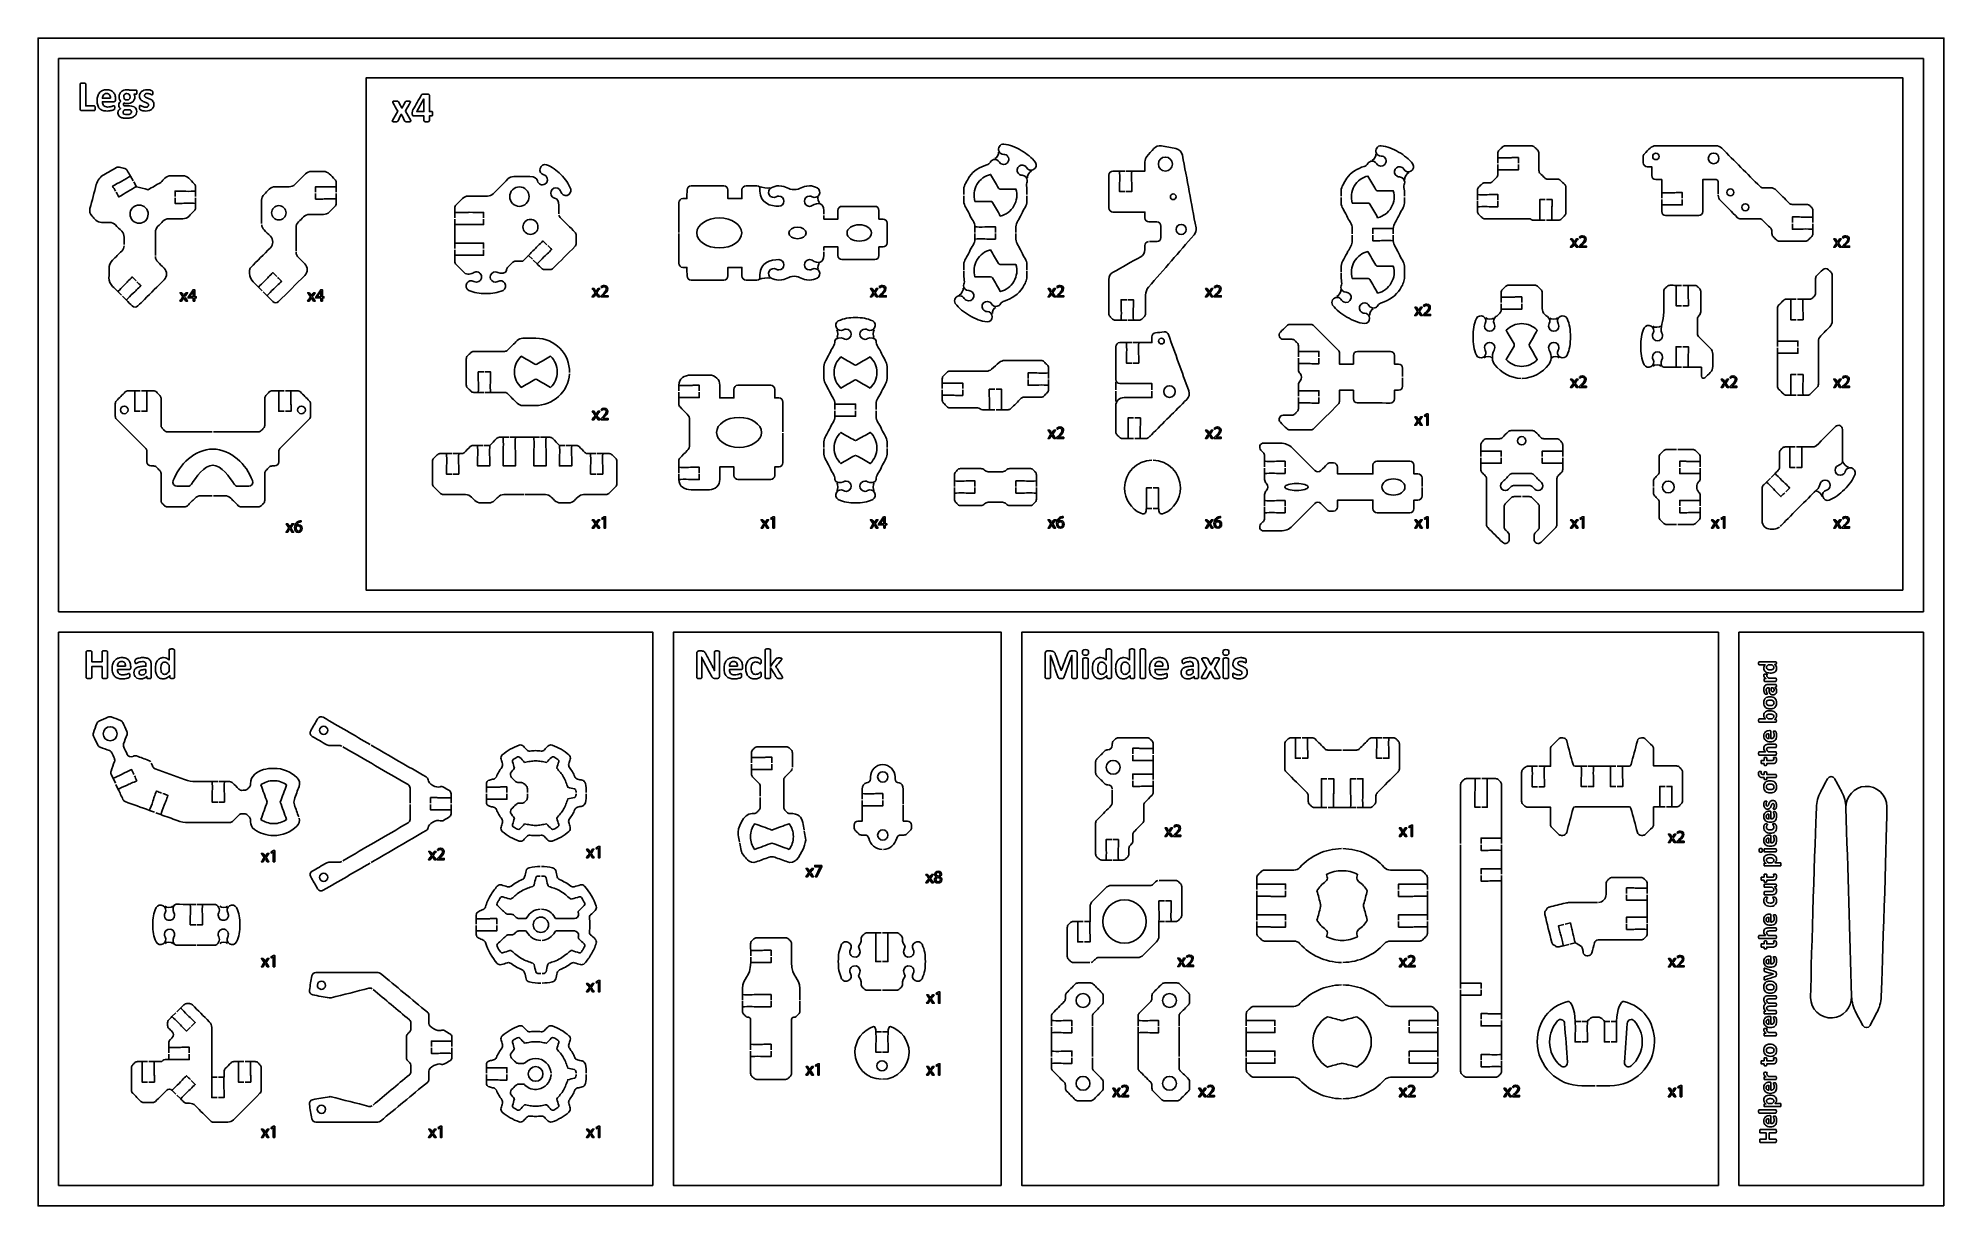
# Model space of a CAD drawing. Extents: x 0 to 465, y 0 to 285.
import ezdxf

# ---------------------------------------------------------------- set-up
doc = ezdxf.new("R2010")
doc.units = 0
doc.header["$MEASUREMENT"] = 0
doc.layers.add('DEFAULT', color=18, linetype='CONTINUOUS')

msp = doc.modelspace()

# ---------------------------------------------------------------- linework, layer by layer
at = {"layer": 'DEFAULT', "color": 18}
for points in [[(465.18, 0.18), (0.18, 0.18), (0.18, 285.18), (465.18, 285.18)], [(460.18, 145.18), (5.18, 145.18), (5.18, 280.18), (460.18, 280.18)], [(455.18, 150.45), (80.18, 150.45), (80.18, 275.45), (455.18, 275.45)], [(94.33, 270.34), (94.32, 270.34), (92.56, 267.26), (94.33, 267.26)], [(38.04, 221), (38.04, 221.75), (36.76, 221.75), (36.76, 221.99), (37.99, 223.75), (38.39, 223.75), (38.39, 222.04), (38.78, 222.04), (38.78, 221.75), (38.39, 221.75), (38.39, 221)], [(69.19, 221), (69.19, 221.75), (67.91, 221.75), (67.91, 221.99), (69.14, 223.75), (69.54, 223.75), (69.54, 222.04), (69.92, 222.04), (69.92, 221.75), (69.54, 221.75), (69.54, 221)], [(338.98, 193.11), (338.97, 193.11), (338.49, 192.85), (338.42, 193.13), (339.02, 193.45), (339.34, 193.45), (339.34, 190.7), (338.98, 190.7)], [(138.28, 168), (138.28, 168), (137.8, 167.74), (137.73, 168.03), (138.33, 168.35), (138.64, 168.35), (138.64, 165.6), (138.28, 165.6)], [(179.48, 168), (179.47, 168), (179, 167.74), (178.92, 168.03), (179.52, 168.35), (179.84, 168.35), (179.84, 165.6), (179.48, 165.6)], [(206.5, 165.6), (206.5, 166.35), (205.22, 166.35), (205.22, 166.59), (206.45, 168.35), (206.85, 168.35), (206.85, 166.64), (207.24, 166.64), (207.24, 166.35), (206.85, 166.35), (206.85, 165.6)], [(338.98, 168), (338.97, 168), (338.49, 167.74), (338.42, 168.03), (339.02, 168.35), (339.34, 168.35), (339.34, 165.6), (338.98, 165.6)], [(376.99, 168), (376.98, 168), (376.5, 167.74), (376.43, 168.03), (377.03, 168.35), (377.35, 168.35), (377.35, 165.6), (376.99, 165.6)], [(411.37, 168), (411.37, 168), (410.89, 167.74), (410.82, 168.03), (411.42, 168.35), (411.73, 168.35), (411.73, 165.6), (411.37, 165.6)], [(150.18, 5.18), (5.18, 5.18), (5.18, 140.18), (150.18, 140.18)], [(235.18, 5.18), (155.18, 5.18), (155.18, 140.18), (235.18, 140.18)], [(410.18, 5.18), (240.18, 5.18), (240.18, 140.18), (410.18, 140.18)], [(460.18, 5.18), (415.18, 5.18), (415.18, 140.18), (460.18, 140.18)], [(335.19, 92.76), (335.19, 92.76), (334.71, 92.51), (334.64, 92.79), (335.24, 93.11), (335.55, 93.11), (335.55, 90.36), (335.19, 90.36)], [(57.56, 86.55), (57.55, 86.55), (57.07, 86.3), (57, 86.58), (57.6, 86.9), (57.92, 86.9), (57.92, 84.15), (57.56, 84.15)], [(136.89, 87.55), (136.88, 87.55), (136.4, 87.3), (136.33, 87.58), (136.93, 87.9), (137.25, 87.9), (137.25, 85.15), (136.89, 85.15)], [(191.41, 83.25), (191.41, 83.01), (190.21, 80.5), (189.83, 80.5), (191.02, 82.94), (191.02, 82.94), (189.67, 82.94), (189.67, 83.25)], [(57.56, 60.95), (57.55, 60.95), (57.07, 60.69), (57, 60.97), (57.6, 61.29), (57.92, 61.29), (57.92, 58.55), (57.56, 58.55)], [(136.89, 54.84), (136.88, 54.84), (136.4, 54.59), (136.33, 54.87), (136.93, 55.19), (137.25, 55.19), (137.25, 52.44), (136.89, 52.44)], [(219.87, 52.04), (219.86, 52.04), (219.38, 51.78), (219.31, 52.06), (219.91, 52.38), (220.22, 52.38), (220.22, 49.63), (219.87, 49.63)], [(190.43, 34.53), (190.42, 34.53), (189.95, 34.27), (189.87, 34.55), (190.47, 34.87), (190.79, 34.87), (190.79, 32.12), (190.43, 32.12)], [(219.87, 34.53), (219.86, 34.53), (219.38, 34.27), (219.31, 34.55), (219.91, 34.87), (220.22, 34.87), (220.22, 32.12), (219.87, 32.12)], [(400.85, 29.22), (400.84, 29.22), (400.36, 28.96), (400.29, 29.25), (400.89, 29.57), (401.21, 29.57), (401.21, 26.82), (400.85, 26.82)], [(57.56, 19.28), (57.55, 19.28), (57.07, 19.02), (57, 19.3), (57.6, 19.62), (57.92, 19.62), (57.92, 16.87), (57.56, 16.87)], [(98.35, 19.28), (98.34, 19.28), (97.86, 19.02), (97.79, 19.3), (98.39, 19.62), (98.71, 19.62), (98.71, 16.87), (98.35, 16.87)], [(136.89, 19.28), (136.88, 19.28), (136.4, 19.02), (136.33, 19.3), (136.93, 19.62), (137.25, 19.62), (137.25, 16.87), (136.89, 16.87)]]:
    msp.add_lwpolyline(points, close=True, dxfattribs=at)
at = {"layer": 'DEFAULT', "color": 1}
for points in [[(356.36, 254.65), (356.36, 256)], [(22.69, 251.52), (23.36, 250.35)], [(264.03, 252.73), (265.38, 252.73)], [(265.68, 252.73), (267.03, 252.73)], [(356.36, 253), (356.36, 254.35)], [(23.51, 250.09), (24.18, 248.92)], [(38.58, 247.83), (38.58, 246.48)], [(72.89, 248.9), (72.89, 247.55)], [(72.89, 247.25), (72.89, 245.9)], [(351.36, 245.65), (351.36, 247)], [(396.32, 247.46), (396.32, 246.11)], [(38.58, 246.18), (38.58, 244.83)], [(101.87, 242.65), (101.87, 241.3)], [(351.36, 244), (351.36, 245.35)], [(396.32, 245.81), (396.32, 244.46)], [(101.87, 239.65), (101.87, 239.65), (101.87, 241)], [(330.83, 237.37), (330.83, 238.72)], [(366.56, 240.76), (367.91, 240.76)], [(368.21, 240.76), (369.56, 240.76)], [(433.22, 241.53), (433.22, 240.18)], [(433.22, 239.88), (433.22, 238.53)], [(101.87, 235.17), (101.87, 233.82)], [(101.87, 233.52), (101.87, 232.17)], [(330.83, 235.72), (330.83, 237.07)], [(120.78, 231.21), (119.86, 232.13), (119.82, 232.17)], [(121.95, 230.05), (120.99, 231)], [(226.05, 228.56), (226.05, 229.91)], [(19.6, 223.35), (20.55, 222.4)], [(53.91, 224.42), (54.86, 223.46)], [(55.08, 223.25), (56.03, 222.29)], [(401.18, 224.84), (399.83, 224.84)], [(402.83, 224.84), (401.48, 224.84)], [(20.77, 222.19), (21.72, 221.23), (21.72, 221.23)], [(357.17, 220.65), (357.17, 222)], [(357.17, 219), (357.17, 220.35)], [(429.17, 221.45), (427.82, 221.45)], [(430.82, 221.45), (429.47, 221.45)], [(264.43, 216.33), (265.78, 216.33)], [(266.08, 216.33), (267.43, 216.33)], [(265.73, 210.87), (267.08, 210.87)], [(267.38, 210.87), (268.73, 210.87)], [(424.55, 209.9), (424.55, 211.25)], [(424.55, 208.25), (424.55, 209.6)], [(307.69, 208.71), (307.69, 207.36)], [(307.69, 207.06), (307.69, 205.71)], [(401.18, 204.84), (399.83, 204.84)], [(402.83, 204.84), (401.48, 204.84)], [(156.51, 199.1), (156.51, 200.44)], [(220.79, 199.63), (220.79, 200.97)], [(246.71, 202.12), (246.71, 203.47)], [(246.71, 200.47), (246.71, 201.83)], [(263.13, 199.31), (263.13, 201.17)], [(23.75, 199.1), (25.1, 199.1)], [(25.4, 199.1), (26.74, 199.1)], [(58.88, 199.1), (60.23, 199.1)], [(60.53, 199.1), (61.88, 199.1)], [(108.91, 198.72), (107.56, 198.72)], [(110.56, 198.72), (109.21, 198.72)], [(156.51, 197.45), (156.51, 198.8)], [(194.61, 194.51), (194.61, 195.86)], [(220.79, 197.98), (220.79, 199.33)], [(263.13, 196.45), (263.13, 199.01)], [(307.69, 199.12), (307.69, 197.76)], [(307.69, 197.46), (307.69, 196.11)], [(429.17, 198.05), (427.82, 198.05)], [(430.82, 198.05), (429.47, 198.05)], [(194.61, 192.87), (194.61, 194.21)], [(232.25, 194.48), (233.6, 194.48)], [(233.9, 194.48), (235.25, 194.48)], [(113.65, 187.76), (115, 187.76)], [(115.3, 187.76), (116.64, 187.76)], [(121.13, 187.76), (122.48, 187.76)], [(122.78, 187.76), (124.13, 187.76)], [(266.13, 187.47), (267.48, 187.47)], [(267.78, 187.47), (269.13, 187.47)], [(99.82, 183.76), (101.17, 183.76)], [(101.47, 183.76), (102.82, 183.76)], [(107.39, 185.76), (108.74, 185.76)], [(109.04, 185.76), (110.39, 185.76)], [(127.39, 185.76), (128.74, 185.76)], [(129.04, 185.76), (130.39, 185.76)], [(134.96, 183.76), (136.31, 183.76)], [(136.61, 183.76), (137.95, 183.76)], [(299.44, 180.56), (299.44, 181.91)], [(352.17, 184.4), (352.17, 183.06)], [(352.17, 182.76), (352.17, 181.4)], [(372.17, 184.4), (372.17, 183.06)], [(372.17, 182.76), (372.17, 181.4)], [(405.71, 181.89), (405.71, 180.54)], [(428.9, 185.4), (427.55, 185.4)], [(430.55, 185.4), (429.2, 185.4)], [(156.51, 179.1), (156.51, 180.45)], [(156.51, 177.45), (156.51, 178.8)], [(223.75, 175.77), (223.75, 177.12)], [(243.75, 175.77), (243.75, 177.12)], [(299.44, 178.91), (299.44, 180.26)], [(405.71, 180.24), (405.71, 178.89)], [(421.89, 176.82), (422.84, 177.77)], [(423.05, 177.98), (424.01, 178.94)], [(223.75, 174.12), (223.75, 175.47)], [(243.75, 174.12), (243.75, 175.47)], [(299.44, 170.97), (299.44, 172.32)], [(405.71, 172.35), (405.71, 171)], [(270.58, 170.38), (271.93, 170.38)], [(272.23, 170.38), (273.58, 170.38)], [(299.44, 169.32), (299.44, 170.67)], [(405.71, 170.7), (405.71, 169.35)], [(272.27, 111.86), (272.27, 110.51)], [(308.31, 114.42), (306.95, 114.42)], [(309.96, 114.42), (308.6, 114.42)], [(328.1, 114.42), (326.75, 114.42)], [(329.75, 114.42), (328.4, 114.42)], [(174.22, 108.3), (174.22, 109.65)], [(174.22, 106.65), (174.22, 108)], [(272.27, 110.21), (272.27, 108.85)], [(364.71, 107.46), (366.06, 107.46)], [(366.36, 107.46), (367.71, 107.46)], [(376.69, 107.5), (378.04, 107.5)], [(378.34, 107.5), (379.69, 107.5)], [(383.81, 107.5), (385.16, 107.5)], [(385.46, 107.5), (386.82, 107.5)], [(19.04, 103.33), (18.46, 104.55)], [(19.73, 101.83), (19.16, 103.05)], [(43.99, 103.73), (42.64, 103.73)], [(45.64, 103.73), (44.29, 103.73)], [(109.56, 101.06), (109.56, 102.41)], [(272.27, 105.56), (272.27, 104.21)], [(272.27, 103.91), (272.27, 102.56)], [(352.11, 104.46), (350.76, 104.46)], [(353.76, 104.46), (352.41, 104.46)], [(100.93, 99.81), (100.93, 98.46)], [(100.93, 98.16), (100.93, 96.82)], [(109.56, 99.41), (109.56, 100.76)], [(201.27, 99.45), (201.27, 100.8)], [(201.27, 97.8), (201.27, 99.15)], [(28.59, 96.24), (27.32, 96.7)], [(30.14, 95.67), (28.87, 96.14)], [(314.64, 97.42), (313.29, 97.42)], [(316.29, 97.42), (314.94, 97.42)], [(321.76, 97.42), (320.41, 97.42)], [(323.41, 97.42), (322.06, 97.42)], [(397.18, 97.55), (395.84, 97.55), (395.83, 97.55)], [(397.48, 97.55), (398.83, 97.55)], [(357.26, 88.58), (357.26, 89.93)], [(262.12, 84.59), (260.77, 84.59)], [(263.77, 84.59), (262.42, 84.59)], [(357.26, 86.93), (357.26, 88.28)], [(357.26, 81.1), (357.26, 82.45)], [(357.26, 79.45), (357.26, 80.8)], [(297.56, 77.37), (297.56, 78.72)], [(297.56, 75.72), (297.56, 77.07)], [(339.14, 77.37), (339.14, 78.72)], [(339.14, 75.72), (339.14, 77.07)], [(392.76, 76.42), (392.76, 77.77)], [(392.76, 74.77), (392.76, 76.12)], [(38.63, 73.77), (37.29, 73.77)], [(40.28, 73.77), (38.93, 73.77)], [(107.09, 68.93), (107.09, 70.28)], [(297.56, 69.88), (297.56, 71.23)], [(339.14, 69.88), (339.14, 71.23)], [(392.77, 69.29), (392.77, 70.65)], [(107.09, 67.28), (107.09, 68.63)], [(205.89, 66.82), (204.54, 66.82)], [(207.54, 66.82), (206.19, 66.82)], [(253.85, 69.59), (255.2, 69.59)], [(255.5, 69.59), (256.85, 69.59)], [(273.64, 69.59), (274.99, 69.59)], [(275.29, 69.59), (276.64, 69.59)], [(297.56, 68.24), (297.56, 69.58)], [(339.14, 68.24), (339.14, 69.58)], [(392.77, 67.65), (392.77, 68.99)], [(174.04, 62.56), (174.04, 61.21)], [(174.04, 60.91), (174.04, 59.56)], [(372.34, 63.66), (373.65, 63.99)], [(373.94, 64.06), (375.25, 64.38), (375.25, 64.38)], [(172.02, 51.76), (172.02, 50.41)], [(347.26, 53.22), (347.26, 54.57)], [(347.26, 51.57), (347.26, 52.92)], [(33.8, 47.31), (32.84, 46.36), (32.84, 46.36)], [(34.96, 48.48), (34.01, 47.52)], [(172.02, 48.76), (172.02, 48.76), (172.02, 50.11)], [(357.26, 45.74), (357.26, 47.09)], [(205.92, 42.66), (204.58, 42.66)], [(207.58, 42.66), (206.22, 42.66)], [(247.43, 44.07), (247.43, 45.42)], [(247.43, 42.42), (247.43, 43.77)], [(257.43, 36.6), (257.43, 43.77)], [(268.55, 44.07), (268.55, 45.42)], [(268.55, 42.42), (268.55, 43.77)], [(278.55, 36.6), (278.55, 43.77)], [(294.96, 44.11), (294.96, 45.46)], [(294.96, 42.46), (294.96, 43.81)], [(341.74, 44.11), (341.74, 45.46)], [(341.74, 42.46), (341.74, 43.81)], [(357.26, 44.09), (357.26, 45.45)], [(375.21, 45.21), (376.56, 45.21)], [(376.86, 45.21), (378.21, 45.21)], [(382.33, 45.21), (383.69, 45.21)], [(383.99, 45.21), (385.34, 45.21)], [(32.04, 37.54), (32.04, 38.89)], [(32.04, 35.89), (32.04, 37.24)], [(101.14, 40.39), (101.14, 39.04)], [(101.14, 38.74), (101.14, 37.39)], [(174.02, 39.63), (174.02, 38.27)], [(174.02, 36.62), (174.02, 36.63), (174.02, 37.97)], [(247.43, 36.6), (247.43, 37.94)], [(294.96, 36.63), (294.96, 37.97)], [(341.74, 36.63), (341.74, 37.97)], [(26.89, 35.39), (25.54, 35.39)], [(28.54, 35.39), (27.19, 35.39)], [(50.39, 35.39), (49.04, 35.39)], [(52.04, 35.39), (50.69, 35.39)], [(109.56, 32.53), (109.56, 33.88)], [(247.43, 34.94), (247.43, 36.3)], [(294.96, 34.97), (294.96, 36.33)], [(341.74, 34.97), (341.74, 36.33)], [(357.26, 35.77), (357.26, 37.12)], [(357.26, 34.12), (357.26, 35.47)], [(33.8, 27.46), (32.84, 28.41)], [(43.88, 31.62), (42.53, 31.62)], [(45.54, 31.62), (44.18, 31.62)], [(109.56, 30.88), (109.56, 32.23)], [(34.96, 26.29), (34.01, 27.24)]]:
    msp.add_lwpolyline(points, dxfattribs=at)
at = {"layer": 'DEFAULT', "color": 18}
for points, knots in [([(14.1, 268.07), (14.1, 267.96), (14.09, 267.88), (14.09, 267.81), (14.08, 267.73), (14.06, 267.68), (14.05, 267.63), (14.03, 267.58), (14.01, 267.55), (13.98, 267.53), (13.96, 267.51), (13.93, 267.5), (13.89, 267.5), (12.87, 267.5), (11.85, 267.5), (10.83, 267.5), (10.71, 267.5), (10.62, 267.53), (10.54, 267.6), (10.46, 267.67), (10.42, 267.78), (10.42, 267.93), (10.42, 269.95), (10.42, 271.97), (10.42, 274), (10.42, 274.03), (10.43, 274.06), (10.46, 274.09), (10.48, 274.12), (10.52, 274.14), (10.57, 274.16), (10.62, 274.18), (10.69, 274.19), (10.78, 274.2), (10.87, 274.21), (10.97, 274.22), (11.11, 274.22), (11.24, 274.22), (11.35, 274.21), (11.44, 274.2), (11.52, 274.19), (11.59, 274.18), (11.64, 274.16), (11.7, 274.14), (11.73, 274.12), (11.75, 274.09), (11.78, 274.06), (11.79, 274.03), (11.79, 274), (11.79, 272.21), (11.79, 270.41), (11.79, 268.62), (12.49, 268.62), (13.19, 268.62), (13.89, 268.62), (13.93, 268.62), (13.96, 268.61), (13.98, 268.59), (14.01, 268.57), (14.03, 268.54), (14.05, 268.5), (14.06, 268.45), (14.08, 268.4), (14.09, 268.33), (14.09, 268.26), (14.1, 268.17), (14.1, 268.07)], [1, 1, 1, 1, 2, 2, 2, 3, 3, 3, 4, 4, 4, 5, 5, 5, 13.685, 13.685, 13.685, 14.685, 14.685, 14.685, 15.685, 15.685, 15.685, 32.897, 32.897, 32.897, 33.897, 33.897, 33.897, 34.897, 34.897, 34.897, 35.897, 35.897, 35.897, 36.897, 36.897, 36.897, 37.897, 37.897, 37.897, 38.897, 38.897, 38.897, 39.897, 39.897, 39.897, 40.897, 40.897, 40.897, 56.146, 56.146, 56.146, 62.107, 62.107, 62.107, 63.107, 63.107, 63.107, 64.107, 64.107, 64.107, 65.107, 65.107, 65.107, 66.107, 66.107, 66.107, 66.107]), ([(19.08, 270.11), (19.08, 269.95), (19.04, 269.84), (18.97, 269.76), (18.9, 269.69), (18.81, 269.65), (18.68, 269.65), (17.75, 269.65), (16.81, 269.65), (15.88, 269.65), (15.88, 269.45), (15.9, 269.27), (15.95, 269.11), (15.99, 268.95), (16.07, 268.82), (16.17, 268.7), (16.27, 268.59), (16.4, 268.51), (16.56, 268.45), (16.72, 268.39), (16.91, 268.36), (17.14, 268.36), (17.36, 268.36), (17.56, 268.38), (17.74, 268.41), (17.91, 268.44), (18.06, 268.48), (18.18, 268.52), (18.31, 268.56), (18.41, 268.59), (18.5, 268.63), (18.58, 268.66), (18.65, 268.68), (18.7, 268.68), (18.73, 268.68), (18.75, 268.67), (18.77, 268.66), (18.8, 268.65), (18.81, 268.62), (18.83, 268.59), (18.84, 268.56), (18.85, 268.52), (18.85, 268.46), (18.86, 268.41), (18.86, 268.33), (18.86, 268.25), (18.86, 268.17), (18.86, 268.11), (18.86, 268.05), (18.85, 268), (18.85, 267.95), (18.84, 267.92), (18.83, 267.88), (18.82, 267.85), (18.81, 267.82), (18.8, 267.8), (18.78, 267.77), (18.76, 267.75), (18.73, 267.72), (18.67, 267.69), (18.57, 267.65), (18.47, 267.61), (18.35, 267.57), (18.19, 267.53), (18.04, 267.49), (17.86, 267.45), (17.66, 267.42), (17.46, 267.39), (17.25, 267.38), (17.02, 267.38), (16.61, 267.38), (16.25, 267.43), (15.94, 267.53), (15.63, 267.64), (15.37, 267.79), (15.17, 268), (14.96, 268.21), (14.81, 268.48), (14.71, 268.8), (14.6, 269.12), (14.55, 269.5), (14.55, 269.93), (14.55, 270.34), (14.61, 270.71), (14.71, 271.04), (14.82, 271.36), (14.98, 271.64), (15.18, 271.87), (15.38, 272.1), (15.63, 272.28), (15.92, 272.4), (16.21, 272.52), (16.54, 272.58), (16.9, 272.58), (17.29, 272.58), (17.62, 272.52), (17.89, 272.41), (18.17, 272.29), (18.39, 272.14), (18.57, 271.93), (18.74, 271.73), (18.87, 271.49), (18.96, 271.22), (19.04, 270.94), (19.08, 270.64), (19.08, 270.32), (19.08, 270.25), (19.08, 270.18), (19.08, 270.11)], [0.586, 0.586, 0.586, 0.586, 1.586, 1.586, 1.586, 2.586, 2.586, 2.586, 10.541, 10.541, 10.541, 11.541, 11.541, 11.541, 12.541, 12.541, 12.541, 13.541, 13.541, 13.541, 14.541, 14.541, 14.541, 15.541, 15.541, 15.541, 16.541, 16.541, 16.541, 17.541, 17.541, 17.541, 18.541, 18.541, 18.541, 19.541, 19.541, 19.541, 20.541, 20.541, 20.541, 21.541, 21.541, 21.541, 22.541, 22.541, 22.541, 23.541, 23.541, 23.541, 24.541, 24.541, 24.541, 25.541, 25.541, 25.541, 26.541, 26.541, 26.541, 27.541, 27.541, 27.541, 28.541, 28.541, 28.541, 29.541, 29.541, 29.541, 30.541, 30.541, 30.541, 31.541, 31.541, 31.541, 32.541, 32.541, 32.541, 33.541, 33.541, 33.541, 34.541, 34.541, 34.541, 35.541, 35.541, 35.541, 36.541, 36.541, 36.541, 37.541, 37.541, 37.541, 38.541, 38.541, 38.541, 39.541, 39.541, 39.541, 40.541, 40.541, 40.541, 41.541, 41.541, 41.541, 42.541, 42.541, 42.541, 43.127, 43.127, 43.127, 43.127]), ([(17.82, 270.49), (17.83, 270.85), (17.76, 271.14), (17.6, 271.35), (17.44, 271.55), (17.2, 271.66), (16.87, 271.66), (16.71, 271.66), (16.56, 271.63), (16.44, 271.56), (16.32, 271.5), (16.22, 271.42), (16.14, 271.31), (16.06, 271.21), (15.99, 271.09), (15.95, 270.94), (15.91, 270.8), (15.88, 270.65), (15.88, 270.49), (16.52, 270.49), (17.17, 270.49), (17.82, 270.49)], [5.508, 5.508, 5.508, 5.508, 6.508, 6.508, 6.508, 7.508, 7.508, 7.508, 8.508, 8.508, 8.508, 9.508, 9.508, 9.508, 10.508, 10.508, 10.508, 11.508, 11.508, 11.508, 17.016, 17.016, 17.016, 17.016]), ([(24.3, 271.96), (24.3, 271.8), (24.29, 271.68), (24.25, 271.6), (24.21, 271.52), (24.16, 271.48), (24.11, 271.48), (23.93, 271.48), (23.75, 271.48), (23.57, 271.48), (23.64, 271.39), (23.7, 271.3), (23.73, 271.2), (23.76, 271.09), (23.78, 270.98), (23.78, 270.87), (23.78, 270.6), (23.73, 270.36), (23.64, 270.15), (23.55, 269.94), (23.42, 269.77), (23.26, 269.62), (23.09, 269.48), (22.89, 269.37), (22.65, 269.3), (22.42, 269.22), (22.15, 269.19), (21.86, 269.19), (21.72, 269.19), (21.58, 269.21), (21.44, 269.24), (21.31, 269.28), (21.2, 269.32), (21.13, 269.37), (21.09, 269.32), (21.05, 269.27), (21.02, 269.21), (20.99, 269.15), (20.97, 269.08), (20.97, 269), (20.97, 268.9), (21.01, 268.82), (21.1, 268.76), (21.19, 268.69), (21.31, 268.66), (21.47, 268.65), (21.85, 268.64), (22.22, 268.62), (22.59, 268.61), (22.86, 268.6), (23.09, 268.56), (23.29, 268.5), (23.5, 268.43), (23.67, 268.34), (23.81, 268.23), (23.95, 268.11), (24.06, 267.98), (24.13, 267.81), (24.2, 267.65), (24.24, 267.47), (24.24, 267.26), (24.24, 267.03), (24.19, 266.82), (24.09, 266.62), (23.99, 266.42), (23.84, 266.24), (23.64, 266.09), (23.44, 265.94), (23.19, 265.83), (22.89, 265.74), (22.59, 265.66), (22.24, 265.61), (21.83, 265.61), (21.44, 265.61), (21.11, 265.64), (20.83, 265.71), (20.55, 265.77), (20.32, 265.85), (20.15, 265.96), (19.97, 266.07), (19.84, 266.21), (19.76, 266.36), (19.68, 266.51), (19.64, 266.68), (19.64, 266.86), (19.64, 266.98), (19.65, 267.08), (19.68, 267.19), (19.71, 267.29), (19.75, 267.39), (19.81, 267.48), (19.87, 267.58), (19.94, 267.67), (20.02, 267.76), (20.1, 267.84), (20.2, 267.93), (20.3, 268), (20.16, 268.08), (20.04, 268.19), (19.96, 268.33), (19.88, 268.46), (19.84, 268.61), (19.84, 268.77), (19.84, 268.98), (19.89, 269.16), (19.98, 269.33), (20.07, 269.5), (20.19, 269.65), (20.34, 269.78), (20.22, 269.9), (20.12, 270.05), (20.05, 270.22), (19.98, 270.39), (19.94, 270.6), (19.94, 270.85), (19.94, 271.12), (19.99, 271.36), (20.08, 271.57), (20.18, 271.78), (20.31, 271.96), (20.48, 272.1), (20.65, 272.25), (20.85, 272.36), (21.08, 272.44), (21.32, 272.52), (21.58, 272.56), (21.86, 272.56), (22, 272.56), (22.14, 272.55), (22.28, 272.53), (22.41, 272.51), (22.53, 272.49), (22.64, 272.46), (23.13, 272.46), (23.62, 272.46), (24.11, 272.46), (24.17, 272.46), (24.21, 272.42), (24.25, 272.35), (24.29, 272.27), (24.3, 272.14), (24.3, 271.96)], [1, 1, 1, 1, 2, 2, 2, 3, 3, 3, 4.539, 4.539, 4.539, 5.539, 5.539, 5.539, 6.539, 6.539, 6.539, 7.539, 7.539, 7.539, 8.539, 8.539, 8.539, 9.539, 9.539, 9.539, 10.539, 10.539, 10.539, 11.539, 11.539, 11.539, 12.539, 12.539, 12.539, 13.539, 13.539, 13.539, 14.539, 14.539, 14.539, 15.539, 15.539, 15.539, 16.539, 16.539, 16.539, 19.719153, 19.719153, 19.719153, 20.719153, 20.719153, 20.719153, 21.719153, 21.719153, 21.719153, 22.719153, 22.719153, 22.719153, 23.719153, 23.719153, 23.719153, 24.719153, 24.719153, 24.719153, 25.719153, 25.719153, 25.719153, 26.719153, 26.719153, 26.719153, 27.719153, 27.719153, 27.719153, 28.719153, 28.719153, 28.719153, 29.719153, 29.719153, 29.719153, 30.719153, 30.719153, 30.719153, 31.719153, 31.719153, 31.719153, 32.719153, 32.719153, 32.719153, 33.719153, 33.719153, 33.719153, 34.719153, 34.719153, 34.719153, 35.719153, 35.719153, 35.719153, 36.719153, 36.719153, 36.719153, 37.719153, 37.719153, 37.719153, 38.719153, 38.719153, 38.719153, 39.719153, 39.719153, 39.719153, 40.719153, 40.719153, 40.719153, 41.719153, 41.719153, 41.719153, 42.719153, 42.719153, 42.719153, 43.719153, 43.719153, 43.719153, 44.719153, 44.719153, 44.719153, 45.719153, 45.719153, 45.719153, 46.719153, 46.719153, 46.719153, 47.719153, 47.719153, 47.719153, 51.866153, 51.866153, 51.866153, 52.866153, 52.866153, 52.866153, 53.866153, 53.866153, 53.866153, 53.866153]), ([(22.63, 270.87), (22.63, 271.12), (22.57, 271.31), (22.43, 271.45), (22.29, 271.59), (22.1, 271.66), (21.84, 271.66), (21.72, 271.66), (21.6, 271.64), (21.51, 271.59), (21.41, 271.55), (21.33, 271.49), (21.27, 271.42), (21.2, 271.34), (21.16, 271.26), (21.13, 271.16), (21.09, 271.06), (21.08, 270.96), (21.08, 270.85), (21.08, 270.62), (21.15, 270.43), (21.29, 270.3), (21.42, 270.16), (21.61, 270.09), (21.86, 270.09), (21.99, 270.09), (22.1, 270.11), (22.2, 270.15), (22.3, 270.2), (22.38, 270.25), (22.44, 270.32), (22.5, 270.4), (22.55, 270.48), (22.59, 270.58), (22.62, 270.67), (22.63, 270.77), (22.63, 270.87)], [1, 1, 1, 1, 2, 2, 2, 3, 3, 3, 4, 4, 4, 5, 5, 5, 6, 6, 6, 7, 7, 7, 8, 8, 8, 9, 9, 9, 10, 10, 10, 11, 11, 11, 12, 12, 12, 13, 13, 13, 13]), ([(28.41, 268.98), (28.41, 268.71), (28.36, 268.48), (28.27, 268.28), (28.17, 268.08), (28.03, 267.92), (27.85, 267.78), (27.67, 267.65), (27.46, 267.55), (27.21, 267.48), (26.97, 267.41), (26.7, 267.38), (26.42, 267.38), (26.25, 267.38), (26.08, 267.39), (25.92, 267.42), (25.77, 267.44), (25.63, 267.48), (25.5, 267.52), (25.38, 267.56), (25.28, 267.6), (25.19, 267.64), (25.11, 267.68), (25.05, 267.72), (25.01, 267.75), (24.97, 267.79), (24.95, 267.85), (24.92, 267.92), (24.9, 268), (24.89, 268.12), (24.89, 268.27), (24.89, 268.37), (24.9, 268.45), (24.9, 268.51), (24.91, 268.57), (24.92, 268.62), (24.93, 268.65), (24.95, 268.69), (24.97, 268.71), (24.99, 268.73), (25.01, 268.74), (25.03, 268.74), (25.06, 268.74), (25.1, 268.74), (25.16, 268.72), (25.23, 268.68), (25.31, 268.64), (25.4, 268.59), (25.51, 268.54), (25.62, 268.49), (25.75, 268.44), (25.89, 268.39), (26.04, 268.35), (26.21, 268.32), (26.39, 268.32), (26.51, 268.32), (26.61, 268.34), (26.7, 268.36), (26.8, 268.39), (26.88, 268.42), (26.94, 268.46), (27.01, 268.51), (27.06, 268.57), (27.09, 268.63), (27.13, 268.7), (27.15, 268.78), (27.15, 268.87), (27.15, 268.98), (27.11, 269.06), (27.05, 269.14), (26.99, 269.21), (26.9, 269.28), (26.8, 269.33), (26.69, 269.39), (26.57, 269.44), (26.44, 269.49), (26.31, 269.54), (26.17, 269.59), (26.03, 269.65), (25.89, 269.71), (25.76, 269.77), (25.62, 269.85), (25.49, 269.93), (25.37, 270.02), (25.27, 270.13), (25.16, 270.24), (25.08, 270.37), (25.01, 270.53), (24.95, 270.68), (24.92, 270.87), (24.92, 271.08), (24.92, 271.31), (24.96, 271.51), (25.05, 271.69), (25.13, 271.88), (25.26, 272.03), (25.42, 272.16), (25.58, 272.3), (25.78, 272.4), (26.01, 272.47), (26.24, 272.54), (26.51, 272.58), (26.8, 272.58), (26.94, 272.58), (27.08, 272.57), (27.22, 272.55), (27.35, 272.53), (27.48, 272.5), (27.59, 272.47), (27.7, 272.44), (27.79, 272.4), (27.86, 272.37), (27.94, 272.33), (27.99, 272.3), (28.03, 272.28), (28.06, 272.25), (28.08, 272.22), (28.1, 272.2), (28.11, 272.17), (28.12, 272.14), (28.13, 272.1), (28.14, 272.07), (28.14, 272.02), (28.15, 271.97), (28.15, 271.92), (28.15, 271.85), (28.15, 271.77), (28.15, 271.68), (28.15, 271.6), (28.15, 271.54), (28.14, 271.49), (28.13, 271.44), (28.12, 271.4), (28.11, 271.37), (28.09, 271.35), (28.07, 271.34), (28.05, 271.32), (28.03, 271.32), (28, 271.32), (27.97, 271.32), (27.92, 271.34), (27.85, 271.37), (27.79, 271.41), (27.71, 271.45), (27.61, 271.49), (27.51, 271.53), (27.4, 271.57), (27.27, 271.6), (27.14, 271.64), (26.99, 271.66), (26.83, 271.66), (26.71, 271.66), (26.61, 271.65), (26.52, 271.62), (26.43, 271.6), (26.36, 271.56), (26.31, 271.52), (26.25, 271.47), (26.21, 271.42), (26.19, 271.36), (26.16, 271.3), (26.14, 271.24), (26.14, 271.17), (26.14, 271.06), (26.18, 270.97), (26.24, 270.9), (26.31, 270.83), (26.39, 270.76), (26.5, 270.71), (26.61, 270.65), (26.73, 270.6), (26.86, 270.55), (27, 270.5), (27.14, 270.45), (27.28, 270.39), (27.42, 270.34), (27.56, 270.27), (27.69, 270.2), (27.83, 270.12), (27.95, 270.03), (28.06, 269.92), (28.16, 269.81), (28.25, 269.67), (28.31, 269.52), (28.38, 269.37), (28.41, 269.19), (28.41, 268.98)], [1, 1, 1, 1, 2, 2, 2, 3, 3, 3, 4, 4, 4, 5, 5, 5, 6, 6, 6, 7, 7, 7, 8, 8, 8, 9, 9, 9, 10, 10, 10, 11, 11, 11, 12, 12, 12, 13, 13, 13, 14, 14, 14, 15, 15, 15, 16, 16, 16, 17, 17, 17, 18, 18, 18, 19, 19, 19, 20, 20, 20, 21, 21, 21, 22, 22, 22, 23, 23, 23, 24, 24, 24, 25, 25, 25, 26, 26, 26, 27, 27, 27, 28, 28, 28, 29, 29, 29, 30, 30, 30, 31, 31, 31, 32, 32, 32, 33, 33, 33, 34, 34, 34, 35, 35, 35, 36, 36, 36, 37, 37, 37, 38, 38, 38, 39, 39, 39, 40, 40, 40, 41, 41, 41, 42, 42, 42, 43, 43, 43, 44, 44, 44, 45, 45, 45, 46, 46, 46, 47, 47, 47, 48, 48, 48, 49, 49, 49, 50, 50, 50, 51, 51, 51, 52, 52, 52, 53, 53, 53, 54, 54, 54, 55, 55, 55, 56, 56, 56, 57, 57, 57, 58, 58, 58, 59, 59, 59, 60, 60, 60, 61, 61, 61, 62, 62, 62, 63, 63, 63, 63]), ([(91.08, 265.06), (91.11, 265), (91.12, 264.95), (91.12, 264.92), (91.11, 264.88), (91.09, 264.85), (91.04, 264.82), (90.99, 264.8), (90.92, 264.78), (90.82, 264.77), (90.72, 264.77), (90.59, 264.76), (90.42, 264.76), (90.27, 264.76), (90.14, 264.76), (90.05, 264.77), (89.95, 264.77), (89.88, 264.78), (89.82, 264.8), (89.77, 264.82), (89.73, 264.83), (89.71, 264.86), (89.68, 264.88), (89.66, 264.91), (89.65, 264.94), (89.36, 265.49), (89.08, 266.03), (88.79, 266.58), (88.51, 266.03), (88.23, 265.49), (87.94, 264.94), (87.93, 264.91), (87.91, 264.88), (87.88, 264.86), (87.86, 264.83), (87.82, 264.82), (87.77, 264.8), (87.72, 264.78), (87.65, 264.77), (87.56, 264.77), (87.47, 264.76), (87.36, 264.76), (87.21, 264.76), (87.06, 264.76), (86.94, 264.77), (86.85, 264.77), (86.76, 264.78), (86.7, 264.8), (86.65, 264.82), (86.61, 264.85), (86.59, 264.88), (86.59, 264.92), (86.59, 264.95), (86.6, 265), (86.63, 265.06), (87.06, 265.82), (87.48, 266.57), (87.91, 267.33), (87.52, 268.04), (87.12, 268.75), (86.73, 269.46), (86.7, 269.52), (86.68, 269.57), (86.68, 269.62), (86.68, 269.66), (86.7, 269.69), (86.75, 269.72), (86.79, 269.74), (86.86, 269.76), (86.96, 269.77), (87.06, 269.78), (87.19, 269.78), (87.36, 269.78), (87.51, 269.78), (87.64, 269.78), (87.73, 269.78), (87.82, 269.77), (87.89, 269.76), (87.94, 269.75), (87.99, 269.74), (88.03, 269.73), (88.05, 269.7), (88.08, 269.68), (88.1, 269.65), (88.12, 269.62), (88.39, 269.11), (88.66, 268.59), (88.94, 268.08), (89.21, 268.59), (89.48, 269.11), (89.75, 269.62), (89.77, 269.65), (89.78, 269.67), (89.8, 269.69), (89.82, 269.71), (89.85, 269.73), (89.9, 269.74), (89.94, 269.76), (90.01, 269.77), (90.08, 269.77), (90.16, 269.78), (90.27, 269.78), (90.4, 269.78), (90.55, 269.78), (90.67, 269.78), (90.76, 269.77), (90.86, 269.77), (90.92, 269.75), (90.96, 269.73), (91, 269.7), (91.02, 269.67), (91.02, 269.63), (91.02, 269.58), (91, 269.53), (90.96, 269.46), (90.58, 268.76), (90.19, 268.06), (89.81, 267.37), (90.23, 266.6), (90.66, 265.83), (91.08, 265.06)], [7.453926, 7.453926, 7.453926, 7.453926, 8.453926, 8.453926, 8.453926, 9.453926, 9.453926, 9.453926, 10.453926, 10.453926, 10.453926, 11.453926, 11.453926, 11.453926, 12.453926, 12.453926, 12.453926, 13.453926, 13.453926, 13.453926, 14.453926, 14.453926, 14.453926, 15.453926, 15.453926, 15.453926, 20.689251, 20.689251, 20.689251, 25.924575, 25.924575, 25.924575, 26.924575, 26.924575, 26.924575, 27.924575, 27.924575, 27.924575, 28.924575, 28.924575, 28.924575, 29.924575, 29.924575, 29.924575, 30.924575, 30.924575, 30.924575, 31.924575, 31.924575, 31.924575, 32.924575, 32.924575, 32.924575, 33.924575, 33.924575, 33.924575, 41.303933, 41.303933, 41.303933, 48.201529, 48.201529, 48.201529, 49.201529, 49.201529, 49.201529, 50.201529, 50.201529, 50.201529, 51.201529, 51.201529, 51.201529, 52.201529, 52.201529, 52.201529, 53.201529, 53.201529, 53.201529, 54.201529, 54.201529, 54.201529, 55.201529, 55.201529, 55.201529, 56.201529, 56.201529, 56.201529, 61.14947, 61.14947, 61.14947, 66.089897, 66.089897, 66.089897, 67.089897, 67.089897, 67.089897, 68.089897, 68.089897, 68.089897, 69.089897, 69.089897, 69.089897, 70.089897, 70.089897, 70.089897, 71.089897, 71.089897, 71.089897, 72.089897, 72.089897, 72.089897, 73.089897, 73.089897, 73.089897, 74.089897, 74.089897, 74.089897, 80.855693, 80.855693, 80.855693, 88.309619, 88.309619, 88.309619, 88.309619]), ([(96.43, 266.71), (96.43, 266.54), (96.41, 266.41), (96.38, 266.31), (96.34, 266.22), (96.29, 266.18), (96.23, 266.18), (96.03, 266.18), (95.83, 266.18), (95.64, 266.18), (95.64, 265.77), (95.64, 265.37), (95.64, 264.97), (95.64, 264.93), (95.63, 264.9), (95.6, 264.88), (95.58, 264.85), (95.55, 264.83), (95.5, 264.81), (95.44, 264.8), (95.38, 264.78), (95.29, 264.77), (95.21, 264.77), (95.11, 264.76), (94.97, 264.76), (94.85, 264.76), (94.75, 264.77), (94.66, 264.77), (94.58, 264.78), (94.51, 264.8), (94.46, 264.81), (94.41, 264.83), (94.38, 264.85), (94.36, 264.88), (94.34, 264.9), (94.33, 264.93), (94.33, 264.97), (94.33, 265.37), (94.33, 265.77), (94.33, 266.18), (93.48, 266.18), (92.62, 266.18), (91.77, 266.18), (91.72, 266.18), (91.68, 266.18), (91.64, 266.2), (91.6, 266.21), (91.57, 266.23), (91.55, 266.28), (91.52, 266.32), (91.5, 266.38), (91.49, 266.46), (91.48, 266.54), (91.47, 266.65), (91.47, 266.79), (91.47, 266.9), (91.47, 266.99), (91.48, 267.07), (91.48, 267.15), (91.49, 267.23), (91.5, 267.29), (91.52, 267.36), (91.53, 267.42), (91.56, 267.48), (91.58, 267.54), (91.61, 267.6), (91.64, 267.67), (92.33, 268.89), (93.03, 270.11), (93.72, 271.33), (93.74, 271.36), (93.76, 271.39), (93.81, 271.41), (93.85, 271.43), (93.91, 271.45), (93.98, 271.47), (94.05, 271.48), (94.15, 271.49), (94.26, 271.5), (94.37, 271.51), (94.51, 271.51), (94.67, 271.51), (94.85, 271.51), (95, 271.51), (95.12, 271.5), (95.25, 271.49), (95.35, 271.47), (95.42, 271.46), (95.5, 271.44), (95.55, 271.41), (95.58, 271.39), (95.62, 271.36), (95.64, 271.33), (95.64, 271.29), (95.64, 269.95), (95.64, 268.6), (95.64, 267.26), (95.83, 267.26), (96.03, 267.26), (96.23, 267.26), (96.29, 267.26), (96.33, 267.22), (96.37, 267.14), (96.41, 267.05), (96.43, 266.91), (96.43, 266.71)], [1, 1, 1, 1, 2, 2, 2, 3, 3, 3, 4.685, 4.685, 4.685, 8.113, 8.113, 8.113, 9.113, 9.113, 9.113, 10.113, 10.113, 10.113, 11.113, 11.113, 11.113, 12.113, 12.113, 12.113, 13.113, 13.113, 13.113, 14.113, 14.113, 14.113, 15.113, 15.113, 15.113, 16.113, 16.113, 16.113, 19.541, 19.541, 19.541, 26.792, 26.792, 26.792, 27.792, 27.792, 27.792, 28.792, 28.792, 28.792, 29.792, 29.792, 29.792, 30.792, 30.792, 30.792, 31.792, 31.792, 31.792, 32.792, 32.792, 32.792, 33.792, 33.792, 33.792, 34.792, 34.792, 34.792, 46.730909, 46.730909, 46.730909, 47.730909, 47.730909, 47.730909, 48.730909, 48.730909, 48.730909, 49.730909, 49.730909, 49.730909, 50.730909, 50.730909, 50.730909, 51.730909, 51.730909, 51.730909, 52.730909, 52.730909, 52.730909, 53.730909, 53.730909, 53.730909, 54.730909, 54.730909, 54.730909, 66.141909, 66.141909, 66.141909, 67.826909, 67.826909, 67.826909, 68.826909, 68.826909, 68.826909, 69.826909, 69.826909, 69.826909, 69.826909]), ([(22.94, 267.19), (22.94, 267.35), (22.88, 267.47), (22.75, 267.55), (22.63, 267.63), (22.46, 267.68), (22.24, 267.68), (21.93, 267.69), (21.63, 267.7), (21.32, 267.71), (21.23, 267.64), (21.16, 267.58), (21.1, 267.52), (21.05, 267.46), (21.01, 267.4), (20.97, 267.35), (20.94, 267.29), (20.92, 267.24), (20.91, 267.19), (20.9, 267.14), (20.89, 267.08), (20.89, 267.03), (20.89, 266.86), (20.98, 266.72), (21.15, 266.64), (21.33, 266.55), (21.57, 266.5), (21.89, 266.5), (22.09, 266.5), (22.25, 266.52), (22.39, 266.56), (22.52, 266.6), (22.63, 266.65), (22.71, 266.72), (22.8, 266.78), (22.85, 266.86), (22.89, 266.94), (22.92, 267.02), (22.94, 267.1), (22.94, 267.19)], [1, 1, 1, 1, 2, 2, 2, 3, 3, 3, 5.622016, 5.622016, 5.622016, 6.622016, 6.622016, 6.622016, 7.622016, 7.622016, 7.622016, 8.622016, 8.622016, 8.622016, 9.622016, 9.622016, 9.622016, 10.622016, 10.622016, 10.622016, 11.622016, 11.622016, 11.622016, 12.622016, 12.622016, 12.622016, 13.622016, 13.622016, 13.622016, 14.622016, 14.622016, 14.622016, 15.622016, 15.622016, 15.622016, 15.622016]), ([(374.51, 236.17), (374.61, 236.02), (374.71, 235.88), (374.8, 235.73), (374.88, 235.61), (374.94, 235.51), (375.01, 235.39), (375.01, 235.39), (375.02, 235.39), (375.02, 235.39), (375.09, 235.52), (375.16, 235.62), (375.23, 235.73), (375.32, 235.88), (375.42, 236.02), (375.51, 236.17), (375.65, 236.17), (375.78, 236.17), (375.92, 236.17), (375.68, 235.84), (375.45, 235.51), (375.22, 235.18), (375.46, 234.83), (375.7, 234.47), (375.94, 234.12), (375.8, 234.12), (375.65, 234.12), (375.51, 234.12), (375.41, 234.27), (375.31, 234.43), (375.21, 234.58), (375.13, 234.7), (375.07, 234.82), (374.98, 234.94), (374.92, 234.82), (374.85, 234.71), (374.77, 234.58), (374.67, 234.43), (374.57, 234.27), (374.47, 234.12), (374.34, 234.12), (374.2, 234.12), (374.06, 234.12), (374.31, 234.47), (374.55, 234.82), (374.79, 235.17), (374.56, 235.5), (374.33, 235.83), (374.1, 236.17), (374.23, 236.17), (374.37, 236.17), (374.51, 236.17)], [0, 0, 0, 0, 1.497142, 1.497142, 1.497142, 2.497142, 2.497142, 2.497142, 2.533142, 2.533142, 2.533142, 3.533142, 3.533142, 3.533142, 5.013923, 5.013923, 5.013923, 6.151923, 6.151923, 6.151923, 9.585832, 9.585832, 9.585832, 13.211508, 13.211508, 13.211508, 14.410508, 14.410508, 14.410508, 15.970685, 15.970685, 15.970685, 16.994685, 16.994685, 16.994685, 17.994685, 17.994685, 17.994685, 19.547802, 19.547802, 19.547802, 20.710802, 20.710802, 20.710802, 24.32043, 24.32043, 24.32043, 27.777558, 27.777558, 27.777558, 28.952558, 28.952558, 28.952558, 28.952558]), ([(376.18, 234.12), (376.18, 234.2), (376.18, 234.27), (376.18, 234.35), (376.28, 234.44), (376.37, 234.54), (376.47, 234.63), (377.17, 235.3), (377.49, 235.66), (377.49, 236.07), (377.49, 236.35), (377.36, 236.61), (376.95, 236.61), (376.7, 236.61), (376.49, 236.48), (376.37, 236.38), (376.33, 236.46), (376.29, 236.55), (376.25, 236.64), (376.44, 236.8), (376.71, 236.92), (377.03, 236.92), (377.62, 236.92), (377.87, 236.51), (377.87, 236.12), (377.87, 235.61), (377.5, 235.2), (376.92, 234.64), (376.85, 234.57), (376.77, 234.51), (376.7, 234.43), (377.11, 234.43), (377.52, 234.43), (377.94, 234.43), (377.94, 234.33), (377.94, 234.22), (377.94, 234.12), (377.35, 234.12), (376.76, 234.12), (376.18, 234.12)], [4.978, 4.978, 4.978, 4.978, 5.626, 5.626, 5.626, 6.778709, 6.778709, 6.778709, 7.778709, 7.778709, 7.778709, 8.778709, 8.778709, 8.778709, 9.778709, 9.778709, 9.778709, 10.594151, 10.594151, 10.594151, 11.594151, 11.594151, 11.594151, 12.594151, 12.594151, 12.594151, 13.594151, 13.594151, 13.594151, 14.465944, 14.465944, 14.465944, 17.967944, 17.967944, 17.967944, 18.843944, 18.843944, 18.843944, 23.821944, 23.821944, 23.821944, 23.821944]), ([(438.73, 236.17), (438.82, 236.02), (438.92, 235.88), (439.02, 235.73), (439.09, 235.61), (439.16, 235.51), (439.23, 235.39), (439.23, 235.39), (439.23, 235.39), (439.24, 235.39), (439.31, 235.52), (439.37, 235.62), (439.44, 235.73), (439.54, 235.88), (439.63, 236.02), (439.73, 236.17), (439.86, 236.17), (440, 236.17), (440.13, 236.17), (439.9, 235.84), (439.67, 235.51), (439.43, 235.18), (439.67, 234.83), (439.91, 234.47), (440.15, 234.12), (440.01, 234.12), (439.87, 234.12), (439.73, 234.12), (439.63, 234.27), (439.53, 234.43), (439.43, 234.58), (439.35, 234.7), (439.28, 234.81), (439.2, 234.94), (439.13, 234.81), (439.06, 234.7), (438.98, 234.58), (438.89, 234.43), (438.79, 234.27), (438.69, 234.12), (438.55, 234.12), (438.41, 234.12), (438.28, 234.12), (438.52, 234.47), (438.76, 234.82), (439.01, 235.17), (438.77, 235.5), (438.54, 235.83), (438.31, 236.17), (438.45, 236.17), (438.59, 236.17), (438.73, 236.17)], [0, 0, 0, 0, 1.496861, 1.496861, 1.496861, 2.496861, 2.496861, 2.496861, 2.531861, 2.531861, 2.531861, 3.531861, 3.531861, 3.531861, 5.012091, 5.012091, 5.012091, 6.151091, 6.151091, 6.151091, 9.585, 9.585, 9.585, 13.210676, 13.210676, 13.210676, 14.410676, 14.410676, 14.410676, 15.971146, 15.971146, 15.971146, 16.994146, 16.994146, 16.994146, 17.994146, 17.994146, 17.994146, 19.548644, 19.548644, 19.548644, 20.711644, 20.711644, 20.711644, 24.321271, 24.321271, 24.321271, 27.7784, 27.7784, 27.7784, 28.9534, 28.9534, 28.9534, 28.9534]), ([(440.39, 234.12), (440.39, 234.2), (440.39, 234.27), (440.39, 234.35), (440.49, 234.44), (440.59, 234.54), (440.69, 234.63), (441.39, 235.3), (441.71, 235.66), (441.71, 236.07), (441.71, 236.35), (441.57, 236.61), (441.16, 236.61), (440.91, 236.61), (440.71, 236.48), (440.58, 236.38), (440.54, 236.46), (440.5, 236.55), (440.46, 236.64), (440.65, 236.8), (440.92, 236.92), (441.24, 236.92), (441.83, 236.92), (442.08, 236.51), (442.08, 236.12), (442.08, 235.61), (441.71, 235.2), (441.13, 234.64), (441.06, 234.57), (440.99, 234.51), (440.91, 234.43), (441.33, 234.43), (441.74, 234.43), (442.15, 234.43), (442.15, 234.33), (442.15, 234.22), (442.15, 234.12), (441.56, 234.12), (440.98, 234.12), (440.39, 234.12)], [4.979, 4.979, 4.979, 4.979, 5.627, 5.627, 5.627, 6.780427, 6.780427, 6.780427, 7.780427, 7.780427, 7.780427, 8.780427, 8.780427, 8.780427, 9.780427, 9.780427, 9.780427, 10.595868, 10.595868, 10.595868, 11.595868, 11.595868, 11.595868, 12.595868, 12.595868, 12.595868, 13.595868, 13.595868, 13.595868, 14.469075, 14.469075, 14.469075, 17.972075, 17.972075, 17.972075, 18.847075, 18.847075, 18.847075, 23.826075, 23.826075, 23.826075, 23.826075]), ([(38.04, 222.04), (38.04, 222.35), (38.04, 222.65), (38.04, 222.96), (38.04, 223.1), (38.04, 223.25), (38.05, 223.39), (38.05, 223.39), (38.04, 223.39), (38.04, 223.39), (37.96, 223.23), (37.89, 223.11), (37.81, 222.98), (37.59, 222.67), (37.36, 222.36), (37.14, 222.04), (37.44, 222.04), (37.74, 222.04), (38.04, 222.04)], [2.555, 2.555, 2.555, 2.555, 5.158, 5.158, 5.158, 6.158, 6.158, 6.158, 6.194, 6.194, 6.194, 7.194, 7.194, 7.194, 10.483231, 10.483231, 10.483231, 13.038231, 13.038231, 13.038231, 13.038231]), ([(69.19, 222.04), (69.19, 222.35), (69.19, 222.65), (69.19, 222.96), (69.19, 223.1), (69.19, 223.25), (69.2, 223.39), (69.2, 223.39), (69.19, 223.39), (69.19, 223.39), (69.1, 223.23), (69.04, 223.11), (68.96, 222.98), (68.74, 222.67), (68.51, 222.36), (68.29, 222.04), (68.59, 222.04), (68.89, 222.04), (69.19, 222.04)], [2.555, 2.555, 2.555, 2.555, 5.158, 5.158, 5.158, 6.158, 6.158, 6.158, 6.193, 6.193, 6.193, 7.193, 7.193, 7.193, 10.481647, 10.481647, 10.481647, 13.036647, 13.036647, 13.036647, 13.036647]), ([(135.81, 224.05), (135.9, 223.9), (136, 223.75), (136.1, 223.61), (136.18, 223.49), (136.24, 223.39), (136.31, 223.27), (136.31, 223.27), (136.31, 223.27), (136.32, 223.27), (136.39, 223.4), (136.45, 223.5), (136.52, 223.61), (136.62, 223.76), (136.71, 223.9), (136.81, 224.05), (136.94, 224.05), (137.08, 224.05), (137.21, 224.05), (136.98, 223.72), (136.75, 223.39), (136.51, 223.06), (136.75, 222.7), (136.99, 222.35), (137.23, 222), (137.09, 222), (136.95, 222), (136.81, 222), (136.71, 222.15), (136.61, 222.31), (136.51, 222.46), (136.43, 222.58), (136.36, 222.69), (136.28, 222.82), (136.21, 222.69), (136.14, 222.58), (136.07, 222.46), (135.97, 222.31), (135.87, 222.15), (135.77, 222), (135.63, 222), (135.5, 222), (135.36, 222), (135.6, 222.35), (135.84, 222.7), (136.09, 223.04), (135.85, 223.38), (135.62, 223.71), (135.39, 224.05), (135.53, 224.05), (135.67, 224.05), (135.81, 224.05)], [1.175, 1.175, 1.175, 1.175, 2.671861, 2.671861, 2.671861, 3.671861, 3.671861, 3.671861, 3.706861, 3.706861, 3.706861, 4.706861, 4.706861, 4.706861, 6.187091, 6.187091, 6.187091, 7.326091, 7.326091, 7.326091, 10.76, 10.76, 10.76, 14.385676, 14.385676, 14.385676, 15.585676, 15.585676, 15.585676, 17.146146, 17.146146, 17.146146, 18.169146, 18.169146, 18.169146, 19.169146, 19.169146, 19.169146, 20.723104, 20.723104, 20.723104, 21.888104, 21.888104, 21.888104, 25.499123, 25.499123, 25.499123, 28.95543, 28.95543, 28.95543, 30.13043, 30.13043, 30.13043, 30.13043]), ([(137.47, 222), (137.47, 222.08), (137.47, 222.15), (137.47, 222.23), (137.57, 222.32), (137.67, 222.42), (137.77, 222.51), (138.47, 223.18), (138.79, 223.54), (138.79, 223.95), (138.79, 224.23), (138.66, 224.49), (138.25, 224.49), (138, 224.49), (137.79, 224.36), (137.66, 224.26), (137.62, 224.34), (137.58, 224.43), (137.54, 224.52), (137.73, 224.68), (138, 224.8), (138.32, 224.8), (138.91, 224.8), (139.16, 224.39), (139.16, 224), (139.16, 223.49), (138.8, 223.08), (138.22, 222.52), (138.14, 222.45), (138.07, 222.38), (138, 222.31), (138.41, 222.31), (138.82, 222.31), (139.23, 222.31), (139.23, 222.21), (139.23, 222.1), (139.23, 222), (138.65, 222), (138.06, 222), (137.47, 222)], [4.979, 4.979, 4.979, 4.979, 5.626, 5.626, 5.626, 6.780123, 6.780123, 6.780123, 7.780123, 7.780123, 7.780123, 8.780123, 8.780123, 8.780123, 9.780123, 9.780123, 9.780123, 10.595565, 10.595565, 10.595565, 11.595565, 11.595565, 11.595565, 12.595565, 12.595565, 12.595565, 13.595565, 13.595565, 13.595565, 14.467037, 14.467037, 14.467037, 17.969037, 17.969037, 17.969037, 18.845037, 18.845037, 18.845037, 23.824037, 23.824037, 23.824037, 23.824037]), ([(203.68, 224.05), (203.78, 223.9), (203.88, 223.75), (203.97, 223.61), (204.05, 223.49), (204.11, 223.39), (204.18, 223.27), (204.18, 223.27), (204.19, 223.27), (204.19, 223.27), (204.26, 223.4), (204.33, 223.5), (204.4, 223.61), (204.49, 223.76), (204.59, 223.9), (204.68, 224.05), (204.82, 224.05), (204.95, 224.05), (205.09, 224.05), (204.85, 223.72), (204.62, 223.39), (204.39, 223.06), (204.63, 222.7), (204.87, 222.35), (205.11, 222), (204.97, 222), (204.82, 222), (204.68, 222), (204.58, 222.15), (204.48, 222.31), (204.38, 222.46), (204.3, 222.58), (204.24, 222.69), (204.15, 222.82), (204.09, 222.69), (204.02, 222.58), (203.94, 222.46), (203.84, 222.31), (203.74, 222.15), (203.64, 222), (203.51, 222), (203.37, 222), (203.23, 222), (203.47, 222.35), (203.72, 222.7), (203.96, 223.04), (203.73, 223.38), (203.5, 223.71), (203.27, 224.05), (203.4, 224.05), (203.54, 224.05), (203.68, 224.05)], [1.175, 1.175, 1.175, 1.175, 2.671861, 2.671861, 2.671861, 3.671861, 3.671861, 3.671861, 3.706861, 3.706861, 3.706861, 4.706861, 4.706861, 4.706861, 6.187091, 6.187091, 6.187091, 7.326091, 7.326091, 7.326091, 10.76, 10.76, 10.76, 14.385676, 14.385676, 14.385676, 15.585676, 15.585676, 15.585676, 17.146146, 17.146146, 17.146146, 18.169146, 18.169146, 18.169146, 19.169146, 19.169146, 19.169146, 20.723104, 20.723104, 20.723104, 21.887104, 21.887104, 21.887104, 25.497552, 25.497552, 25.497552, 28.953858, 28.953858, 28.953858, 30.128858, 30.128858, 30.128858, 30.128858]), ([(205.35, 222), (205.35, 222.08), (205.35, 222.15), (205.35, 222.23), (205.45, 222.32), (205.54, 222.42), (205.64, 222.51), (206.34, 223.18), (206.66, 223.54), (206.66, 223.95), (206.66, 224.23), (206.53, 224.49), (206.12, 224.49), (205.87, 224.49), (205.66, 224.36), (205.54, 224.26), (205.5, 224.34), (205.46, 224.43), (205.42, 224.52), (205.61, 224.68), (205.88, 224.8), (206.2, 224.8), (206.79, 224.8), (207.04, 224.39), (207.04, 224), (207.04, 223.49), (206.67, 223.08), (206.09, 222.52), (206.02, 222.45), (205.94, 222.38), (205.87, 222.31), (206.28, 222.31), (206.69, 222.31), (207.11, 222.31), (207.11, 222.21), (207.11, 222.1), (207.11, 222), (206.52, 222), (205.93, 222), (205.35, 222)], [4.979, 4.979, 4.979, 4.979, 5.626, 5.626, 5.626, 6.780123, 6.780123, 6.780123, 7.780123, 7.780123, 7.780123, 8.780123, 8.780123, 8.780123, 9.780123, 9.780123, 9.780123, 10.595565, 10.595565, 10.595565, 11.595565, 11.595565, 11.595565, 12.595565, 12.595565, 12.595565, 13.595565, 13.595565, 13.595565, 14.467037, 14.467037, 14.467037, 17.969037, 17.969037, 17.969037, 18.845037, 18.845037, 18.845037, 23.824037, 23.824037, 23.824037, 23.824037]), ([(247.02, 224.05), (247.12, 223.9), (247.21, 223.75), (247.31, 223.61), (247.39, 223.49), (247.45, 223.39), (247.52, 223.27), (247.52, 223.27), (247.53, 223.27), (247.53, 223.27), (247.6, 223.4), (247.67, 223.5), (247.73, 223.61), (247.83, 223.76), (247.93, 223.9), (248.02, 224.05), (248.16, 224.05), (248.29, 224.05), (248.42, 224.05), (248.19, 223.72), (247.96, 223.39), (247.73, 223.06), (247.97, 222.7), (248.21, 222.35), (248.45, 222), (248.3, 222), (248.16, 222), (248.02, 222), (247.92, 222.15), (247.82, 222.31), (247.72, 222.46), (247.64, 222.58), (247.57, 222.69), (247.49, 222.82), (247.43, 222.69), (247.35, 222.58), (247.28, 222.46), (247.18, 222.31), (247.08, 222.15), (246.98, 222), (246.84, 222), (246.71, 222), (246.57, 222), (246.81, 222.35), (247.06, 222.7), (247.3, 223.04), (247.07, 223.38), (246.84, 223.71), (246.6, 224.05), (246.74, 224.05), (246.88, 224.05), (247.02, 224.05)], [0, 0, 0, 0, 1.497694, 1.497694, 1.497694, 2.497694, 2.497694, 2.497694, 2.532694, 2.532694, 2.532694, 3.532694, 3.532694, 3.532694, 5.012924, 5.012924, 5.012924, 6.151924, 6.151924, 6.151924, 9.585834, 9.585834, 9.585834, 13.211509, 13.211509, 13.211509, 14.411509, 14.411509, 14.411509, 15.971141, 15.971141, 15.971141, 16.994141, 16.994141, 16.994141, 17.994141, 17.994141, 17.994141, 19.547257, 19.547257, 19.547257, 20.711257, 20.711257, 20.711257, 24.320885, 24.320885, 24.320885, 27.778013, 27.778013, 27.778013, 28.953013, 28.953013, 28.953013, 28.953013]), ([(248.69, 222), (248.69, 222.08), (248.69, 222.15), (248.69, 222.23), (248.78, 222.32), (248.88, 222.42), (248.98, 222.51), (249.68, 223.18), (250, 223.54), (250, 223.95), (250, 224.23), (249.87, 224.49), (249.46, 224.49), (249.21, 224.49), (249, 224.36), (248.87, 224.26), (248.83, 224.34), (248.79, 224.43), (248.76, 224.52), (248.95, 224.68), (249.22, 224.8), (249.53, 224.8), (250.13, 224.8), (250.38, 224.39), (250.38, 224), (250.38, 223.49), (250.01, 223.08), (249.43, 222.52), (249.36, 222.45), (249.28, 222.38), (249.21, 222.31), (249.62, 222.31), (250.03, 222.31), (250.44, 222.31), (250.44, 222.21), (250.44, 222.1), (250.44, 222), (249.86, 222), (249.27, 222), (248.69, 222)], [4.979, 4.979, 4.979, 4.979, 5.627, 5.627, 5.627, 6.780427, 6.780427, 6.780427, 7.780427, 7.780427, 7.780427, 8.780427, 8.780427, 8.780427, 9.780427, 9.780427, 9.780427, 10.595868, 10.595868, 10.595868, 11.595868, 11.595868, 11.595868, 12.595868, 12.595868, 12.595868, 13.595868, 13.595868, 13.595868, 14.46734, 14.46734, 14.46734, 17.96934, 17.96934, 17.96934, 18.84534, 18.84534, 18.84534, 23.82434, 23.82434, 23.82434, 23.82434]), ([(285.44, 224.05), (285.54, 223.9), (285.64, 223.75), (285.73, 223.61), (285.81, 223.49), (285.87, 223.39), (285.94, 223.27), (285.94, 223.27), (285.95, 223.27), (285.95, 223.27), (286.02, 223.4), (286.09, 223.5), (286.16, 223.61), (286.25, 223.76), (286.35, 223.9), (286.44, 224.05), (286.58, 224.05), (286.71, 224.05), (286.85, 224.05), (286.61, 223.72), (286.38, 223.39), (286.15, 223.06), (286.39, 222.7), (286.63, 222.35), (286.87, 222), (286.73, 222), (286.58, 222), (286.44, 222), (286.34, 222.15), (286.24, 222.31), (286.14, 222.46), (286.06, 222.58), (285.99, 222.69), (285.91, 222.82), (285.85, 222.69), (285.77, 222.58), (285.7, 222.46), (285.6, 222.31), (285.5, 222.15), (285.4, 222), (285.27, 222), (285.13, 222), (284.99, 222), (285.23, 222.35), (285.48, 222.7), (285.72, 223.04), (285.49, 223.38), (285.26, 223.71), (285.03, 224.05), (285.16, 224.05), (285.3, 224.05), (285.44, 224.05)], [0, 0, 0, 0, 1.497694, 1.497694, 1.497694, 2.497694, 2.497694, 2.497694, 2.532694, 2.532694, 2.532694, 3.532694, 3.532694, 3.532694, 5.012924, 5.012924, 5.012924, 6.151924, 6.151924, 6.151924, 9.585834, 9.585834, 9.585834, 13.211509, 13.211509, 13.211509, 14.411509, 14.411509, 14.411509, 15.971141, 15.971141, 15.971141, 16.994141, 16.994141, 16.994141, 17.994141, 17.994141, 17.994141, 19.547257, 19.547257, 19.547257, 20.712257, 20.712257, 20.712257, 24.322456, 24.322456, 24.322456, 27.779585, 27.779585, 27.779585, 28.954585, 28.954585, 28.954585, 28.954585]), ([(287.11, 222), (287.11, 222.08), (287.11, 222.15), (287.11, 222.23), (287.21, 222.32), (287.3, 222.42), (287.4, 222.51), (288.1, 223.18), (288.42, 223.54), (288.42, 223.95), (288.42, 224.23), (288.29, 224.49), (287.88, 224.49), (287.63, 224.49), (287.42, 224.36), (287.29, 224.26), (287.26, 224.34), (287.22, 224.43), (287.18, 224.52), (287.37, 224.68), (287.64, 224.8), (287.95, 224.8), (288.55, 224.8), (288.8, 224.39), (288.8, 224), (288.8, 223.49), (288.43, 223.08), (287.85, 222.52), (287.78, 222.45), (287.7, 222.38), (287.63, 222.31), (288.04, 222.31), (288.45, 222.31), (288.86, 222.31), (288.86, 222.21), (288.86, 222.1), (288.86, 222), (288.28, 222), (287.69, 222), (287.11, 222)], [4.979, 4.979, 4.979, 4.979, 5.627, 5.627, 5.627, 6.780427, 6.780427, 6.780427, 7.780427, 7.780427, 7.780427, 8.780427, 8.780427, 8.780427, 9.780427, 9.780427, 9.780427, 10.595868, 10.595868, 10.595868, 11.595868, 11.595868, 11.595868, 12.595868, 12.595868, 12.595868, 13.595868, 13.595868, 13.595868, 14.46734, 14.46734, 14.46734, 17.96934, 17.96934, 17.96934, 18.84534, 18.84534, 18.84534, 23.82434, 23.82434, 23.82434, 23.82434]), ([(35.22, 223.05), (35.32, 222.9), (35.42, 222.75), (35.51, 222.61), (35.59, 222.49), (35.65, 222.39), (35.72, 222.27), (35.72, 222.27), (35.73, 222.27), (35.73, 222.27), (35.8, 222.4), (35.87, 222.5), (35.94, 222.61), (36.03, 222.76), (36.13, 222.9), (36.22, 223.05), (36.36, 223.05), (36.49, 223.05), (36.63, 223.05), (36.39, 222.72), (36.16, 222.39), (35.93, 222.06), (36.17, 221.71), (36.41, 221.35), (36.65, 221), (36.51, 221), (36.36, 221), (36.22, 221), (36.12, 221.15), (36.02, 221.31), (35.92, 221.46), (35.84, 221.58), (35.77, 221.69), (35.69, 221.82), (35.63, 221.69), (35.56, 221.58), (35.48, 221.46), (35.38, 221.31), (35.28, 221.15), (35.18, 221), (35.05, 221), (34.91, 221), (34.77, 221), (35.02, 221.35), (35.26, 221.7), (35.5, 222.04), (35.27, 222.38), (35.04, 222.71), (34.81, 223.05), (34.94, 223.05), (35.08, 223.05), (35.22, 223.05)], [1.176, 1.176, 1.176, 1.176, 2.673142, 2.673142, 2.673142, 3.673142, 3.673142, 3.673142, 3.710142, 3.710142, 3.710142, 4.710142, 4.710142, 4.710142, 6.190372, 6.190372, 6.190372, 7.329372, 7.329372, 7.329372, 10.763857, 10.763857, 10.763857, 14.389533, 14.389533, 14.389533, 15.588533, 15.588533, 15.588533, 17.14871, 17.14871, 17.14871, 18.17271, 18.17271, 18.17271, 19.17271, 19.17271, 19.17271, 20.725286, 20.725286, 20.725286, 21.888286, 21.888286, 21.888286, 25.497343, 25.497343, 25.497343, 28.954471, 28.954471, 28.954471, 30.130471, 30.130471, 30.130471, 30.130471]), ([(66.37, 223.05), (66.47, 222.9), (66.56, 222.75), (66.66, 222.61), (66.74, 222.49), (66.8, 222.39), (66.87, 222.27), (66.87, 222.27), (66.88, 222.27), (66.88, 222.27), (66.95, 222.4), (67.02, 222.5), (67.08, 222.61), (67.18, 222.76), (67.28, 222.9), (67.37, 223.05), (67.51, 223.05), (67.64, 223.05), (67.77, 223.05), (67.54, 222.72), (67.31, 222.39), (67.08, 222.06), (67.32, 221.71), (67.56, 221.35), (67.8, 221), (67.65, 221), (67.51, 221), (67.37, 221), (67.27, 221.15), (67.17, 221.31), (67.07, 221.46), (66.99, 221.58), (66.92, 221.69), (66.84, 221.82), (66.78, 221.69), (66.7, 221.58), (66.63, 221.46), (66.53, 221.31), (66.43, 221.15), (66.33, 221), (66.2, 221), (66.06, 221), (65.92, 221), (66.16, 221.35), (66.41, 221.7), (66.65, 222.04), (66.42, 222.38), (66.19, 222.71), (65.96, 223.05), (66.09, 223.05), (66.23, 223.05), (66.37, 223.05)], [0, 0, 0, 0, 1.497142, 1.497142, 1.497142, 2.497142, 2.497142, 2.497142, 2.533142, 2.533142, 2.533142, 3.533142, 3.533142, 3.533142, 5.013923, 5.013923, 5.013923, 6.151923, 6.151923, 6.151923, 9.585832, 9.585832, 9.585832, 13.211508, 13.211508, 13.211508, 14.410508, 14.410508, 14.410508, 15.970685, 15.970685, 15.970685, 16.994685, 16.994685, 16.994685, 17.994685, 17.994685, 17.994685, 19.547802, 19.547802, 19.547802, 20.710802, 20.710802, 20.710802, 24.32043, 24.32043, 24.32043, 27.777558, 27.777558, 27.777558, 28.952558, 28.952558, 28.952558, 28.952558]), ([(336.5, 219.49), (336.6, 219.34), (336.69, 219.2), (336.79, 219.05), (336.87, 218.94), (336.93, 218.83), (337, 218.72), (337, 218.72), (337.01, 218.72), (337.01, 218.72), (337.08, 218.84), (337.15, 218.95), (337.22, 219.06), (337.31, 219.2), (337.41, 219.35), (337.5, 219.49), (337.64, 219.49), (337.77, 219.49), (337.9, 219.49), (337.67, 219.16), (337.44, 218.83), (337.21, 218.5), (337.45, 218.15), (337.69, 217.8), (337.93, 217.44), (337.78, 217.44), (337.64, 217.44), (337.5, 217.44), (337.4, 217.6), (337.3, 217.75), (337.2, 217.9), (337.12, 218.02), (337.05, 218.14), (336.97, 218.26), (336.91, 218.14), (336.83, 218.03), (336.76, 217.9), (336.66, 217.75), (336.56, 217.6), (336.46, 217.44), (336.33, 217.44), (336.19, 217.44), (336.05, 217.44), (336.29, 217.79), (336.54, 218.14), (336.78, 218.49), (336.55, 218.82), (336.32, 219.16), (336.09, 219.49), (336.22, 219.49), (336.36, 219.49), (336.5, 219.49)], [0, 0, 0, 0, 1.496861, 1.496861, 1.496861, 2.496861, 2.496861, 2.496861, 2.532861, 2.532861, 2.532861, 3.532861, 3.532861, 3.532861, 5.01254, 5.01254, 5.01254, 6.15254, 6.15254, 6.15254, 9.587025, 9.587025, 9.587025, 13.212701, 13.212701, 13.212701, 14.412701, 14.412701, 14.412701, 15.973171, 15.973171, 15.973171, 16.996171, 16.996171, 16.996171, 17.996171, 17.996171, 17.996171, 19.550129, 19.550129, 19.550129, 20.714129, 20.714129, 20.714129, 24.323185, 24.323185, 24.323185, 27.780314, 27.780314, 27.780314, 28.956314, 28.956314, 28.956314, 28.956314]), ([(338.17, 217.44), (338.17, 217.52), (338.17, 217.6), (338.17, 217.67), (338.27, 217.77), (338.36, 217.86), (338.46, 217.96), (339.16, 218.62), (339.48, 218.98), (339.48, 219.39), (339.48, 219.67), (339.35, 219.93), (338.94, 219.93), (338.69, 219.93), (338.48, 219.8), (338.35, 219.7), (338.31, 219.79), (338.28, 219.87), (338.24, 219.96), (338.43, 220.12), (338.7, 220.24), (339.01, 220.24), (339.61, 220.24), (339.86, 219.83), (339.86, 219.44), (339.86, 218.93), (339.49, 218.52), (338.91, 217.96), (338.84, 217.9), (338.76, 217.83), (338.69, 217.75), (339.1, 217.75), (339.51, 217.75), (339.92, 217.75), (339.92, 217.65), (339.92, 217.55), (339.92, 217.44), (339.34, 217.44), (338.75, 217.44), (338.17, 217.44)], [4.978, 4.978, 4.978, 4.978, 5.626, 5.626, 5.626, 6.779427, 6.779427, 6.779427, 7.779427, 7.779427, 7.779427, 8.779427, 8.779427, 8.779427, 9.779427, 9.779427, 9.779427, 10.595779, 10.595779, 10.595779, 11.595779, 11.595779, 11.595779, 12.595779, 12.595779, 12.595779, 13.595779, 13.595779, 13.595779, 14.468986, 14.468986, 14.468986, 17.970986, 17.970986, 17.970986, 18.845986, 18.845986, 18.845986, 23.823986, 23.823986, 23.823986, 23.823986]), ([(374.51, 201.97), (374.61, 201.82), (374.71, 201.68), (374.8, 201.53), (374.88, 201.41), (374.94, 201.31), (375.01, 201.19), (375.01, 201.19), (375.02, 201.19), (375.02, 201.19), (375.09, 201.32), (375.16, 201.42), (375.23, 201.53), (375.32, 201.68), (375.42, 201.82), (375.51, 201.97), (375.65, 201.97), (375.78, 201.97), (375.92, 201.97), (375.68, 201.64), (375.45, 201.31), (375.22, 200.98), (375.46, 200.63), (375.7, 200.27), (375.94, 199.92), (375.8, 199.92), (375.65, 199.92), (375.51, 199.92), (375.41, 200.07), (375.31, 200.23), (375.21, 200.38), (375.13, 200.5), (375.07, 200.61), (374.98, 200.74), (374.92, 200.61), (374.85, 200.5), (374.77, 200.38), (374.67, 200.23), (374.57, 200.07), (374.47, 199.92), (374.34, 199.92), (374.2, 199.92), (374.06, 199.92), (374.31, 200.27), (374.55, 200.62), (374.79, 200.97), (374.56, 201.3), (374.33, 201.63), (374.1, 201.97), (374.23, 201.97), (374.37, 201.97), (374.51, 201.97)], [1.175, 1.175, 1.175, 1.175, 2.671308, 2.671308, 2.671308, 3.671308, 3.671308, 3.671308, 3.707308, 3.707308, 3.707308, 4.707308, 4.707308, 4.707308, 6.18809, 6.18809, 6.18809, 7.32609, 7.32609, 7.32609, 10.759999, 10.759999, 10.759999, 14.385675, 14.385675, 14.385675, 15.584675, 15.584675, 15.584675, 17.14569, 17.14569, 17.14569, 18.16969, 18.16969, 18.16969, 19.16969, 19.16969, 19.16969, 20.723648, 20.723648, 20.723648, 21.886648, 21.886648, 21.886648, 25.496275, 25.496275, 25.496275, 28.953404, 28.953404, 28.953404, 30.128404, 30.128404, 30.128404, 30.128404]), ([(376.18, 199.92), (376.18, 200), (376.18, 200.07), (376.18, 200.15), (376.28, 200.24), (376.37, 200.34), (376.47, 200.43), (377.17, 201.1), (377.49, 201.46), (377.49, 201.87), (377.49, 202.15), (377.36, 202.41), (376.95, 202.41), (376.7, 202.41), (376.49, 202.28), (376.37, 202.18), (376.33, 202.26), (376.29, 202.35), (376.25, 202.44), (376.44, 202.6), (376.71, 202.72), (377.03, 202.72), (377.62, 202.72), (377.87, 202.31), (377.87, 201.92), (377.87, 201.41), (377.5, 201), (376.92, 200.44), (376.85, 200.37), (376.77, 200.31), (376.7, 200.23), (377.11, 200.23), (377.52, 200.23), (377.94, 200.23), (377.94, 200.13), (377.94, 200.02), (377.94, 199.92), (377.35, 199.92), (376.76, 199.92), (376.18, 199.92)], [4.978, 4.978, 4.978, 4.978, 5.626, 5.626, 5.626, 6.778709, 6.778709, 6.778709, 7.778709, 7.778709, 7.778709, 8.778709, 8.778709, 8.778709, 9.778709, 9.778709, 9.778709, 10.595062, 10.595062, 10.595062, 11.595062, 11.595062, 11.595062, 12.595062, 12.595062, 12.595062, 13.595062, 13.595062, 13.595062, 14.467534, 14.467534, 14.467534, 17.969534, 17.969534, 17.969534, 18.844534, 18.844534, 18.844534, 23.822534, 23.822534, 23.822534, 23.822534]), ([(411.27, 201.97), (411.36, 201.82), (411.46, 201.68), (411.56, 201.53), (411.63, 201.41), (411.7, 201.31), (411.76, 201.19), (411.77, 201.19), (411.77, 201.19), (411.78, 201.19), (411.85, 201.32), (411.91, 201.42), (411.98, 201.53), (412.08, 201.68), (412.17, 201.82), (412.27, 201.97), (412.4, 201.97), (412.54, 201.97), (412.67, 201.97), (412.44, 201.64), (412.2, 201.31), (411.97, 200.98), (412.21, 200.63), (412.45, 200.27), (412.69, 199.92), (412.55, 199.92), (412.41, 199.92), (412.27, 199.92), (412.17, 200.07), (412.07, 200.23), (411.97, 200.38), (411.89, 200.5), (411.82, 200.61), (411.74, 200.74), (411.67, 200.61), (411.6, 200.5), (411.52, 200.38), (411.42, 200.23), (411.33, 200.07), (411.23, 199.92), (411.09, 199.92), (410.95, 199.92), (410.82, 199.92), (411.06, 200.27), (411.3, 200.62), (411.54, 200.97), (411.31, 201.3), (411.08, 201.63), (410.85, 201.97), (410.99, 201.97), (411.13, 201.97), (411.27, 201.97)], [0, 0, 0, 0, 1.496861, 1.496861, 1.496861, 2.496861, 2.496861, 2.496861, 2.532861, 2.532861, 2.532861, 3.532861, 3.532861, 3.532861, 5.01254, 5.01254, 5.01254, 6.15254, 6.15254, 6.15254, 9.587025, 9.587025, 9.587025, 13.212701, 13.212701, 13.212701, 14.412701, 14.412701, 14.412701, 15.973171, 15.973171, 15.973171, 16.996171, 16.996171, 16.996171, 17.996171, 17.996171, 17.996171, 19.549589, 19.549589, 19.549589, 20.714589, 20.714589, 20.714589, 24.324217, 24.324217, 24.324217, 27.781345, 27.781345, 27.781345, 28.957345, 28.957345, 28.957345, 28.957345]), ([(412.93, 199.92), (412.93, 200), (412.93, 200.07), (412.93, 200.15), (413.03, 200.24), (413.13, 200.34), (413.23, 200.43), (413.93, 201.1), (414.25, 201.46), (414.25, 201.87), (414.25, 202.15), (414.11, 202.41), (413.7, 202.41), (413.45, 202.41), (413.25, 202.28), (413.12, 202.18), (413.08, 202.26), (413.04, 202.35), (413, 202.44), (413.19, 202.6), (413.46, 202.72), (413.78, 202.72), (414.37, 202.72), (414.62, 202.31), (414.62, 201.92), (414.62, 201.41), (414.25, 201), (413.67, 200.44), (413.6, 200.37), (413.53, 200.31), (413.45, 200.23), (413.87, 200.23), (414.28, 200.23), (414.69, 200.23), (414.69, 200.13), (414.69, 200.02), (414.69, 199.92), (414.1, 199.92), (413.52, 199.92), (412.93, 199.92)], [4.978, 4.978, 4.978, 4.978, 5.626, 5.626, 5.626, 6.779427, 6.779427, 6.779427, 7.779427, 7.779427, 7.779427, 8.779427, 8.779427, 8.779427, 9.779427, 9.779427, 9.779427, 10.595779, 10.595779, 10.595779, 11.595779, 11.595779, 11.595779, 12.595779, 12.595779, 12.595779, 13.595779, 13.595779, 13.595779, 14.468986, 14.468986, 14.468986, 17.970986, 17.970986, 17.970986, 18.845986, 18.845986, 18.845986, 23.823986, 23.823986, 23.823986, 23.823986]), ([(438.73, 201.97), (438.82, 201.82), (438.92, 201.68), (439.02, 201.53), (439.09, 201.41), (439.16, 201.31), (439.23, 201.19), (439.23, 201.19), (439.23, 201.19), (439.24, 201.19), (439.31, 201.32), (439.37, 201.42), (439.44, 201.53), (439.54, 201.68), (439.63, 201.82), (439.73, 201.97), (439.86, 201.97), (440, 201.97), (440.13, 201.97), (439.9, 201.64), (439.67, 201.31), (439.43, 200.98), (439.67, 200.63), (439.91, 200.27), (440.15, 199.92), (440.01, 199.92), (439.87, 199.92), (439.73, 199.92), (439.63, 200.07), (439.53, 200.23), (439.43, 200.38), (439.35, 200.5), (439.28, 200.61), (439.2, 200.74), (439.13, 200.61), (439.06, 200.5), (438.98, 200.38), (438.89, 200.23), (438.79, 200.07), (438.69, 199.92), (438.55, 199.92), (438.41, 199.92), (438.28, 199.92), (438.52, 200.27), (438.76, 200.62), (439.01, 200.97), (438.77, 201.3), (438.54, 201.63), (438.31, 201.97), (438.45, 201.97), (438.59, 201.97), (438.73, 201.97)], [0, 0, 0, 0, 1.496861, 1.496861, 1.496861, 2.496861, 2.496861, 2.496861, 2.531861, 2.531861, 2.531861, 3.531861, 3.531861, 3.531861, 5.012091, 5.012091, 5.012091, 6.151091, 6.151091, 6.151091, 9.585, 9.585, 9.585, 13.210676, 13.210676, 13.210676, 14.410676, 14.410676, 14.410676, 15.971146, 15.971146, 15.971146, 16.994146, 16.994146, 16.994146, 17.994146, 17.994146, 17.994146, 19.548644, 19.548644, 19.548644, 20.711644, 20.711644, 20.711644, 24.321271, 24.321271, 24.321271, 27.7784, 27.7784, 27.7784, 28.9534, 28.9534, 28.9534, 28.9534]), ([(440.39, 199.92), (440.39, 200), (440.39, 200.07), (440.39, 200.15), (440.49, 200.24), (440.59, 200.34), (440.69, 200.43), (441.39, 201.1), (441.71, 201.46), (441.71, 201.87), (441.71, 202.15), (441.57, 202.41), (441.16, 202.41), (440.91, 202.41), (440.71, 202.28), (440.58, 202.18), (440.54, 202.26), (440.5, 202.35), (440.46, 202.44), (440.65, 202.6), (440.92, 202.72), (441.24, 202.72), (441.83, 202.72), (442.08, 202.31), (442.08, 201.92), (442.08, 201.41), (441.71, 201), (441.13, 200.44), (441.06, 200.37), (440.99, 200.31), (440.91, 200.23), (441.33, 200.23), (441.74, 200.23), (442.15, 200.23), (442.15, 200.13), (442.15, 200.02), (442.15, 199.92), (441.56, 199.92), (440.98, 199.92), (440.39, 199.92)], [4.979, 4.979, 4.979, 4.979, 5.627, 5.627, 5.627, 6.780427, 6.780427, 6.780427, 7.780427, 7.780427, 7.780427, 8.780427, 8.780427, 8.780427, 9.780427, 9.780427, 9.780427, 10.596779, 10.596779, 10.596779, 11.596779, 11.596779, 11.596779, 12.596779, 12.596779, 12.596779, 13.596779, 13.596779, 13.596779, 14.469986, 14.469986, 14.469986, 17.972986, 17.972986, 17.972986, 18.847986, 18.847986, 18.847986, 23.826986, 23.826986, 23.826986, 23.826986]), ([(135.81, 194.09), (135.9, 193.94), (136, 193.79), (136.1, 193.65), (136.17, 193.53), (136.24, 193.43), (136.31, 193.31), (136.31, 193.31), (136.31, 193.31), (136.32, 193.31), (136.39, 193.44), (136.45, 193.54), (136.52, 193.65), (136.62, 193.8), (136.71, 193.94), (136.81, 194.09), (136.94, 194.09), (137.08, 194.09), (137.21, 194.09), (136.98, 193.76), (136.75, 193.43), (136.51, 193.1), (136.75, 192.74), (136.99, 192.39), (137.23, 192.04), (137.09, 192.04), (136.95, 192.04), (136.81, 192.04), (136.71, 192.19), (136.61, 192.35), (136.51, 192.5), (136.43, 192.62), (136.36, 192.73), (136.28, 192.86), (136.21, 192.73), (136.14, 192.62), (136.06, 192.5), (135.97, 192.35), (135.87, 192.19), (135.77, 192.04), (135.63, 192.04), (135.5, 192.04), (135.36, 192.04), (135.6, 192.39), (135.84, 192.74), (136.09, 193.08), (135.85, 193.42), (135.62, 193.75), (135.39, 194.09), (135.53, 194.09), (135.67, 194.09), (135.81, 194.09)], [0, 0, 0, 0, 1.497694, 1.497694, 1.497694, 2.497694, 2.497694, 2.497694, 2.533694, 2.533694, 2.533694, 3.533694, 3.533694, 3.533694, 5.013373, 5.013373, 5.013373, 6.153373, 6.153373, 6.153373, 9.587859, 9.587859, 9.587859, 13.213534, 13.213534, 13.213534, 14.413534, 14.413534, 14.413534, 15.973166, 15.973166, 15.973166, 16.996166, 16.996166, 16.996166, 17.996166, 17.996166, 17.996166, 19.548742, 19.548742, 19.548742, 20.713742, 20.713742, 20.713742, 24.32337, 24.32337, 24.32337, 27.780498, 27.780498, 27.780498, 28.956498, 28.956498, 28.956498, 28.956498]), ([(137.47, 192.04), (137.47, 192.12), (137.47, 192.19), (137.47, 192.27), (137.57, 192.36), (137.67, 192.46), (137.77, 192.55), (138.47, 193.22), (138.79, 193.58), (138.79, 193.99), (138.79, 194.27), (138.66, 194.53), (138.25, 194.53), (138, 194.53), (137.79, 194.4), (137.66, 194.3), (137.62, 194.38), (137.58, 194.47), (137.54, 194.56), (137.73, 194.72), (138, 194.84), (138.32, 194.84), (138.91, 194.84), (139.16, 194.43), (139.16, 194.04), (139.16, 193.53), (138.8, 193.12), (138.22, 192.56), (138.14, 192.49), (138.07, 192.42), (138, 192.35), (138.41, 192.35), (138.82, 192.35), (139.23, 192.35), (139.23, 192.25), (139.23, 192.14), (139.23, 192.04), (138.65, 192.04), (138.06, 192.04), (137.47, 192.04)], [4.978, 4.978, 4.978, 4.978, 5.626, 5.626, 5.626, 6.779427, 6.779427, 6.779427, 7.779427, 7.779427, 7.779427, 8.779427, 8.779427, 8.779427, 9.779427, 9.779427, 9.779427, 10.594868, 10.594868, 10.594868, 11.594868, 11.594868, 11.594868, 12.594868, 12.594868, 12.594868, 13.594868, 13.594868, 13.594868, 14.468075, 14.468075, 14.468075, 17.970075, 17.970075, 17.970075, 18.845075, 18.845075, 18.845075, 23.823075, 23.823075, 23.823075, 23.823075]), ([(336.5, 192.75), (336.6, 192.6), (336.69, 192.46), (336.79, 192.31), (336.87, 192.2), (336.93, 192.09), (337, 191.98), (337, 191.98), (337.01, 191.98), (337.01, 191.98), (337.08, 192.1), (337.15, 192.2), (337.22, 192.31), (337.31, 192.46), (337.41, 192.61), (337.5, 192.75), (337.64, 192.75), (337.77, 192.75), (337.9, 192.75), (337.67, 192.42), (337.44, 192.09), (337.21, 191.76), (337.45, 191.41), (337.69, 191.06), (337.93, 190.7), (337.78, 190.7), (337.64, 190.7), (337.5, 190.7), (337.4, 190.86), (337.3, 191.01), (337.2, 191.16), (337.12, 191.28), (337.05, 191.4), (336.97, 191.52), (336.91, 191.4), (336.83, 191.29), (336.76, 191.16), (336.66, 191.01), (336.56, 190.86), (336.46, 190.7), (336.33, 190.7), (336.19, 190.7), (336.05, 190.7), (336.29, 191.05), (336.54, 191.4), (336.78, 191.75), (336.55, 192.08), (336.32, 192.42), (336.09, 192.75), (336.22, 192.75), (336.36, 192.75), (336.5, 192.75)], [0, 0, 0, 0, 1.496861, 1.496861, 1.496861, 2.496861, 2.496861, 2.496861, 2.532861, 2.532861, 2.532861, 3.532861, 3.532861, 3.532861, 5.01254, 5.01254, 5.01254, 6.15254, 6.15254, 6.15254, 9.587025, 9.587025, 9.587025, 13.212701, 13.212701, 13.212701, 14.412701, 14.412701, 14.412701, 15.973171, 15.973171, 15.973171, 16.996171, 16.996171, 16.996171, 17.996171, 17.996171, 17.996171, 19.550129, 19.550129, 19.550129, 20.714129, 20.714129, 20.714129, 24.323185, 24.323185, 24.323185, 27.780314, 27.780314, 27.780314, 28.956314, 28.956314, 28.956314, 28.956314]), ([(247.02, 189.52), (247.12, 189.37), (247.21, 189.23), (247.31, 189.08), (247.39, 188.97), (247.45, 188.86), (247.52, 188.75), (247.52, 188.75), (247.53, 188.75), (247.53, 188.75), (247.6, 188.87), (247.67, 188.97), (247.73, 189.08), (247.83, 189.23), (247.93, 189.37), (248.02, 189.52), (248.16, 189.52), (248.29, 189.52), (248.42, 189.52), (248.19, 189.19), (247.96, 188.86), (247.73, 188.53), (247.97, 188.18), (248.21, 187.82), (248.45, 187.47), (248.3, 187.47), (248.16, 187.47), (248.02, 187.47), (247.92, 187.63), (247.82, 187.78), (247.72, 187.93), (247.64, 188.05), (247.57, 188.17), (247.49, 188.29), (247.43, 188.17), (247.35, 188.06), (247.28, 187.93), (247.18, 187.78), (247.08, 187.63), (246.98, 187.47), (246.84, 187.47), (246.71, 187.47), (246.57, 187.47), (246.81, 187.82), (247.06, 188.17), (247.3, 188.52), (247.07, 188.85), (246.84, 189.19), (246.6, 189.52), (246.74, 189.52), (246.88, 189.52), (247.02, 189.52)], [0, 0, 0, 0, 1.496861, 1.496861, 1.496861, 2.496861, 2.496861, 2.496861, 2.531861, 2.531861, 2.531861, 3.531861, 3.531861, 3.531861, 5.012091, 5.012091, 5.012091, 6.151091, 6.151091, 6.151091, 9.585, 9.585, 9.585, 13.210676, 13.210676, 13.210676, 14.410676, 14.410676, 14.410676, 15.971146, 15.971146, 15.971146, 16.994146, 16.994146, 16.994146, 17.994146, 17.994146, 17.994146, 19.548104, 19.548104, 19.548104, 20.712104, 20.712104, 20.712104, 24.321731, 24.321731, 24.321731, 27.77886, 27.77886, 27.77886, 28.95386, 28.95386, 28.95386, 28.95386]), ([(248.69, 187.47), (248.69, 187.55), (248.69, 187.62), (248.69, 187.7), (248.78, 187.8), (248.88, 187.89), (248.98, 187.98), (249.68, 188.65), (250, 189.01), (250, 189.42), (250, 189.7), (249.87, 189.96), (249.46, 189.96), (249.21, 189.96), (249, 189.83), (248.87, 189.73), (248.83, 189.82), (248.79, 189.9), (248.76, 189.99), (248.95, 190.15), (249.22, 190.27), (249.53, 190.27), (250.13, 190.27), (250.38, 189.86), (250.38, 189.47), (250.38, 188.96), (250.01, 188.55), (249.43, 187.99), (249.36, 187.92), (249.28, 187.86), (249.21, 187.78), (249.62, 187.78), (250.03, 187.78), (250.44, 187.78), (250.44, 187.68), (250.44, 187.58), (250.44, 187.47), (249.86, 187.47), (249.27, 187.47), (248.69, 187.47)], [4.979, 4.979, 4.979, 4.979, 5.626, 5.626, 5.626, 6.780123, 6.780123, 6.780123, 7.780123, 7.780123, 7.780123, 8.780123, 8.780123, 8.780123, 9.780123, 9.780123, 9.780123, 10.595565, 10.595565, 10.595565, 11.595565, 11.595565, 11.595565, 12.595565, 12.595565, 12.595565, 13.595565, 13.595565, 13.595565, 14.468037, 14.468037, 14.468037, 17.970037, 17.970037, 17.970037, 18.845037, 18.845037, 18.845037, 23.824037, 23.824037, 23.824037, 23.824037]), ([(285.44, 189.52), (285.54, 189.37), (285.64, 189.23), (285.73, 189.08), (285.81, 188.97), (285.87, 188.86), (285.94, 188.75), (285.94, 188.75), (285.95, 188.75), (285.95, 188.75), (286.02, 188.87), (286.09, 188.97), (286.16, 189.08), (286.25, 189.23), (286.35, 189.37), (286.44, 189.52), (286.58, 189.52), (286.71, 189.52), (286.85, 189.52), (286.61, 189.19), (286.38, 188.86), (286.15, 188.53), (286.39, 188.18), (286.63, 187.82), (286.87, 187.47), (286.73, 187.47), (286.58, 187.47), (286.44, 187.47), (286.34, 187.63), (286.24, 187.78), (286.14, 187.93), (286.06, 188.05), (285.99, 188.17), (285.91, 188.29), (285.85, 188.17), (285.77, 188.06), (285.7, 187.93), (285.6, 187.78), (285.5, 187.63), (285.4, 187.47), (285.27, 187.47), (285.13, 187.47), (284.99, 187.47), (285.23, 187.82), (285.48, 188.17), (285.72, 188.52), (285.49, 188.85), (285.26, 189.19), (285.03, 189.52), (285.16, 189.52), (285.3, 189.52), (285.44, 189.52)], [1.175, 1.175, 1.175, 1.175, 2.671861, 2.671861, 2.671861, 3.671861, 3.671861, 3.671861, 3.706861, 3.706861, 3.706861, 4.706861, 4.706861, 4.706861, 6.187091, 6.187091, 6.187091, 7.326091, 7.326091, 7.326091, 10.76, 10.76, 10.76, 14.385676, 14.385676, 14.385676, 15.585676, 15.585676, 15.585676, 17.146146, 17.146146, 17.146146, 18.169146, 18.169146, 18.169146, 19.169146, 19.169146, 19.169146, 20.723104, 20.723104, 20.723104, 21.888104, 21.888104, 21.888104, 25.498303, 25.498303, 25.498303, 28.955432, 28.955432, 28.955432, 30.130432, 30.130432, 30.130432, 30.130432]), ([(287.11, 187.47), (287.11, 187.55), (287.11, 187.62), (287.11, 187.7), (287.21, 187.8), (287.3, 187.89), (287.4, 187.98), (288.1, 188.65), (288.42, 189.01), (288.42, 189.42), (288.42, 189.7), (288.29, 189.96), (287.88, 189.96), (287.63, 189.96), (287.42, 189.83), (287.29, 189.73), (287.26, 189.82), (287.22, 189.9), (287.18, 189.99), (287.37, 190.15), (287.64, 190.27), (287.95, 190.27), (288.55, 190.27), (288.8, 189.86), (288.8, 189.47), (288.8, 188.96), (288.43, 188.55), (287.85, 187.99), (287.78, 187.92), (287.7, 187.86), (287.63, 187.78), (288.04, 187.78), (288.45, 187.78), (288.86, 187.78), (288.86, 187.68), (288.86, 187.58), (288.86, 187.47), (288.28, 187.47), (287.69, 187.47), (287.11, 187.47)], [4.979, 4.979, 4.979, 4.979, 5.626, 5.626, 5.626, 6.780123, 6.780123, 6.780123, 7.780123, 7.780123, 7.780123, 8.780123, 8.780123, 8.780123, 9.780123, 9.780123, 9.780123, 10.595565, 10.595565, 10.595565, 11.595565, 11.595565, 11.595565, 12.595565, 12.595565, 12.595565, 13.595565, 13.595565, 13.595565, 14.468037, 14.468037, 14.468037, 17.970037, 17.970037, 17.970037, 18.845037, 18.845037, 18.845037, 23.824037, 23.824037, 23.824037, 23.824037]), ([(135.81, 167.65), (135.9, 167.5), (136, 167.35), (136.1, 167.21), (136.18, 167.09), (136.24, 166.99), (136.31, 166.87), (136.31, 166.87), (136.31, 166.87), (136.32, 166.87), (136.39, 166.99), (136.45, 167.1), (136.52, 167.21), (136.62, 167.35), (136.71, 167.5), (136.81, 167.65), (136.94, 167.65), (137.08, 167.65), (137.21, 167.65), (136.98, 167.32), (136.75, 166.99), (136.51, 166.66), (136.75, 166.3), (136.99, 165.95), (137.23, 165.6), (137.09, 165.6), (136.95, 165.6), (136.81, 165.6), (136.71, 165.75), (136.61, 165.9), (136.51, 166.06), (136.43, 166.18), (136.36, 166.29), (136.28, 166.41), (136.21, 166.29), (136.14, 166.18), (136.07, 166.06), (135.97, 165.9), (135.87, 165.75), (135.77, 165.6), (135.63, 165.6), (135.5, 165.6), (135.36, 165.6), (135.6, 165.95), (135.84, 166.29), (136.09, 166.64), (135.85, 166.98), (135.62, 167.31), (135.39, 167.65), (135.53, 167.65), (135.67, 167.65), (135.81, 167.65)], [1.175, 1.175, 1.175, 1.175, 2.672694, 2.672694, 2.672694, 3.672694, 3.672694, 3.672694, 3.707694, 3.707694, 3.707694, 4.707694, 4.707694, 4.707694, 6.187924, 6.187924, 6.187924, 7.326924, 7.326924, 7.326924, 10.760834, 10.760834, 10.760834, 14.386509, 14.386509, 14.386509, 15.586509, 15.586509, 15.586509, 17.146141, 17.146141, 17.146141, 18.169141, 18.169141, 18.169141, 19.169141, 19.169141, 19.169141, 20.722257, 20.722257, 20.722257, 21.887257, 21.887257, 21.887257, 25.498277, 25.498277, 25.498277, 28.954583, 28.954583, 28.954583, 30.129583, 30.129583, 30.129583, 30.129583]), ([(177.01, 167.65), (177.1, 167.5), (177.2, 167.35), (177.3, 167.21), (177.37, 167.09), (177.44, 166.99), (177.51, 166.87), (177.51, 166.87), (177.51, 166.87), (177.52, 166.87), (177.59, 166.99), (177.65, 167.1), (177.72, 167.21), (177.82, 167.36), (177.91, 167.5), (178.01, 167.65), (178.14, 167.65), (178.28, 167.65), (178.41, 167.65), (178.18, 167.32), (177.95, 166.99), (177.71, 166.66), (177.95, 166.3), (178.19, 165.95), (178.43, 165.6), (178.29, 165.6), (178.15, 165.6), (178.01, 165.6), (177.91, 165.75), (177.81, 165.91), (177.71, 166.06), (177.63, 166.18), (177.56, 166.29), (177.48, 166.41), (177.41, 166.29), (177.34, 166.18), (177.26, 166.06), (177.17, 165.91), (177.07, 165.75), (176.97, 165.6), (176.83, 165.6), (176.69, 165.6), (176.56, 165.6), (176.8, 165.95), (177.04, 166.29), (177.29, 166.64), (177.05, 166.98), (176.82, 167.31), (176.59, 167.65), (176.73, 167.65), (176.87, 167.65), (177.01, 167.65)], [0, 0, 0, 0, 1.497694, 1.497694, 1.497694, 2.497694, 2.497694, 2.497694, 2.532694, 2.532694, 2.532694, 3.532694, 3.532694, 3.532694, 5.012924, 5.012924, 5.012924, 6.151924, 6.151924, 6.151924, 9.585834, 9.585834, 9.585834, 13.211509, 13.211509, 13.211509, 14.411509, 14.411509, 14.411509, 15.971141, 15.971141, 15.971141, 16.994141, 16.994141, 16.994141, 17.994141, 17.994141, 17.994141, 19.547257, 19.547257, 19.547257, 20.711257, 20.711257, 20.711257, 24.320885, 24.320885, 24.320885, 27.778013, 27.778013, 27.778013, 28.953013, 28.953013, 28.953013, 28.953013]), ([(203.68, 167.65), (203.78, 167.5), (203.88, 167.35), (203.97, 167.21), (204.05, 167.09), (204.11, 166.99), (204.18, 166.87), (204.18, 166.87), (204.19, 166.87), (204.19, 166.87), (204.26, 166.99), (204.33, 167.1), (204.4, 167.21), (204.49, 167.36), (204.59, 167.5), (204.68, 167.65), (204.82, 167.65), (204.95, 167.65), (205.09, 167.65), (204.85, 167.32), (204.62, 166.99), (204.39, 166.66), (204.63, 166.3), (204.87, 165.95), (205.11, 165.6), (204.97, 165.6), (204.82, 165.6), (204.68, 165.6), (204.58, 165.75), (204.48, 165.91), (204.38, 166.06), (204.3, 166.18), (204.24, 166.29), (204.15, 166.41), (204.09, 166.29), (204.02, 166.18), (203.94, 166.06), (203.84, 165.91), (203.74, 165.75), (203.64, 165.6), (203.51, 165.6), (203.37, 165.6), (203.23, 165.6), (203.47, 165.95), (203.72, 166.29), (203.96, 166.64), (203.73, 166.98), (203.5, 167.31), (203.27, 167.65), (203.4, 167.65), (203.54, 167.65), (203.68, 167.65)], [1.175, 1.175, 1.175, 1.175, 2.672694, 2.672694, 2.672694, 3.672694, 3.672694, 3.672694, 3.707694, 3.707694, 3.707694, 4.707694, 4.707694, 4.707694, 6.187924, 6.187924, 6.187924, 7.326924, 7.326924, 7.326924, 10.760834, 10.760834, 10.760834, 14.386509, 14.386509, 14.386509, 15.586509, 15.586509, 15.586509, 17.146141, 17.146141, 17.146141, 18.169141, 18.169141, 18.169141, 19.169141, 19.169141, 19.169141, 20.722257, 20.722257, 20.722257, 21.886257, 21.886257, 21.886257, 25.495885, 25.495885, 25.495885, 28.953013, 28.953013, 28.953013, 30.128013, 30.128013, 30.128013, 30.128013]), ([(206.5, 166.64), (206.5, 166.94), (206.5, 167.25), (206.5, 167.56), (206.5, 167.7), (206.5, 167.84), (206.51, 167.99), (206.51, 167.99), (206.5, 167.99), (206.5, 167.99), (206.42, 167.83), (206.35, 167.71), (206.27, 167.58), (206.05, 167.27), (205.82, 166.96), (205.6, 166.64), (205.9, 166.64), (206.2, 166.64), (206.5, 166.64)], [2.554, 2.554, 2.554, 2.554, 5.156, 5.156, 5.156, 6.156, 6.156, 6.156, 6.192, 6.192, 6.192, 7.192, 7.192, 7.192, 10.480063, 10.480063, 10.480063, 13.034063, 13.034063, 13.034063, 13.034063]), ([(247.02, 167.65), (247.12, 167.5), (247.21, 167.35), (247.31, 167.21), (247.39, 167.09), (247.45, 166.99), (247.52, 166.87), (247.52, 166.87), (247.53, 166.87), (247.53, 166.87), (247.6, 166.99), (247.67, 167.1), (247.73, 167.21), (247.83, 167.36), (247.93, 167.5), (248.02, 167.65), (248.16, 167.65), (248.29, 167.65), (248.42, 167.65), (248.19, 167.32), (247.96, 166.99), (247.73, 166.66), (247.97, 166.3), (248.21, 165.95), (248.45, 165.6), (248.3, 165.6), (248.16, 165.6), (248.02, 165.6), (247.92, 165.75), (247.82, 165.91), (247.72, 166.06), (247.64, 166.18), (247.57, 166.29), (247.49, 166.41), (247.43, 166.29), (247.35, 166.18), (247.28, 166.06), (247.18, 165.91), (247.08, 165.75), (246.98, 165.6), (246.84, 165.6), (246.71, 165.6), (246.57, 165.6), (246.81, 165.95), (247.06, 166.29), (247.3, 166.64), (247.07, 166.98), (246.84, 167.31), (246.6, 167.65), (246.74, 167.65), (246.88, 167.65), (247.02, 167.65)], [0, 0, 0, 0, 1.497694, 1.497694, 1.497694, 2.497694, 2.497694, 2.497694, 2.532694, 2.532694, 2.532694, 3.532694, 3.532694, 3.532694, 5.012924, 5.012924, 5.012924, 6.151924, 6.151924, 6.151924, 9.585834, 9.585834, 9.585834, 13.211509, 13.211509, 13.211509, 14.411509, 14.411509, 14.411509, 15.971141, 15.971141, 15.971141, 16.994141, 16.994141, 16.994141, 17.994141, 17.994141, 17.994141, 19.547257, 19.547257, 19.547257, 20.711257, 20.711257, 20.711257, 24.320885, 24.320885, 24.320885, 27.778013, 27.778013, 27.778013, 28.953013, 28.953013, 28.953013, 28.953013]), ([(250.26, 168.09), (250.18, 168.09), (250.08, 168.09), (249.98, 168.07), (249.39, 167.97), (249.09, 167.54), (249.02, 167.09), (249.03, 167.09), (249.03, 167.09), (249.03, 167.09), (249.17, 167.26), (249.39, 167.41), (249.7, 167.41), (250.19, 167.41), (250.53, 167.06), (250.53, 166.52), (250.53, 166.02), (250.19, 165.55), (249.61, 165.55), (249.03, 165.55), (248.64, 166.01), (248.64, 166.72), (248.64, 167.26), (248.84, 167.69), (249.11, 167.96), (249.34, 168.19), (249.64, 168.33), (249.99, 168.37), (250.1, 168.39), (250.19, 168.39), (250.26, 168.39), (250.26, 168.29), (250.26, 168.19), (250.26, 168.09)], [0.864, 0.864, 0.864, 0.864, 1.864, 1.864, 1.864, 2.864, 2.864, 2.864, 2.9, 2.9, 2.9, 3.9, 3.9, 3.9, 4.9, 4.9, 4.9, 5.9, 5.9, 5.9, 6.9, 6.9, 6.9, 7.9, 7.9, 7.9, 8.9, 8.9, 8.9, 9.9, 9.9, 9.9, 10.764, 10.764, 10.764, 10.764]), ([(285.44, 167.65), (285.54, 167.5), (285.64, 167.35), (285.73, 167.21), (285.81, 167.09), (285.87, 166.99), (285.94, 166.87), (285.94, 166.87), (285.95, 166.87), (285.95, 166.87), (286.02, 166.99), (286.09, 167.1), (286.16, 167.21), (286.25, 167.36), (286.35, 167.5), (286.44, 167.65), (286.58, 167.65), (286.71, 167.65), (286.85, 167.65), (286.61, 167.32), (286.38, 166.99), (286.15, 166.66), (286.39, 166.3), (286.63, 165.95), (286.87, 165.6), (286.73, 165.6), (286.58, 165.6), (286.44, 165.6), (286.34, 165.75), (286.24, 165.91), (286.14, 166.06), (286.06, 166.18), (285.99, 166.29), (285.91, 166.41), (285.85, 166.29), (285.77, 166.18), (285.7, 166.06), (285.6, 165.91), (285.5, 165.75), (285.4, 165.6), (285.27, 165.6), (285.13, 165.6), (284.99, 165.6), (285.23, 165.95), (285.48, 166.29), (285.72, 166.64), (285.49, 166.98), (285.26, 167.31), (285.03, 167.65), (285.16, 167.65), (285.3, 167.65), (285.44, 167.65)], [0, 0, 0, 0, 1.497694, 1.497694, 1.497694, 2.497694, 2.497694, 2.497694, 2.532694, 2.532694, 2.532694, 3.532694, 3.532694, 3.532694, 5.012924, 5.012924, 5.012924, 6.151924, 6.151924, 6.151924, 9.585834, 9.585834, 9.585834, 13.211509, 13.211509, 13.211509, 14.411509, 14.411509, 14.411509, 15.971141, 15.971141, 15.971141, 16.994141, 16.994141, 16.994141, 17.994141, 17.994141, 17.994141, 19.547257, 19.547257, 19.547257, 20.712257, 20.712257, 20.712257, 24.322456, 24.322456, 24.322456, 27.779585, 27.779585, 27.779585, 28.954585, 28.954585, 28.954585, 28.954585]), ([(288.68, 168.09), (288.6, 168.09), (288.51, 168.09), (288.4, 168.07), (287.82, 167.97), (287.51, 167.54), (287.44, 167.09), (287.45, 167.09), (287.45, 167.09), (287.46, 167.09), (287.59, 167.26), (287.82, 167.41), (288.12, 167.41), (288.61, 167.41), (288.95, 167.06), (288.95, 166.52), (288.95, 166.02), (288.61, 165.55), (288.04, 165.55), (287.45, 165.55), (287.06, 166.01), (287.06, 166.72), (287.06, 167.26), (287.26, 167.69), (287.53, 167.96), (287.76, 168.19), (288.06, 168.33), (288.41, 168.37), (288.52, 168.39), (288.61, 168.39), (288.68, 168.39), (288.68, 168.29), (288.68, 168.19), (288.68, 168.09)], [0.864, 0.864, 0.864, 0.864, 1.864, 1.864, 1.864, 2.864, 2.864, 2.864, 2.9, 2.9, 2.9, 3.9, 3.9, 3.9, 4.9, 4.9, 4.9, 5.9, 5.9, 5.9, 6.9, 6.9, 6.9, 7.9, 7.9, 7.9, 8.9, 8.9, 8.9, 9.9, 9.9, 9.9, 10.764, 10.764, 10.764, 10.764]), ([(336.5, 167.65), (336.6, 167.5), (336.69, 167.35), (336.79, 167.21), (336.87, 167.09), (336.93, 166.99), (337, 166.87), (337, 166.87), (337.01, 166.87), (337.01, 166.87), (337.08, 166.99), (337.15, 167.1), (337.22, 167.21), (337.31, 167.36), (337.41, 167.5), (337.5, 167.65), (337.64, 167.65), (337.77, 167.65), (337.9, 167.65), (337.67, 167.32), (337.44, 166.99), (337.21, 166.66), (337.45, 166.3), (337.69, 165.95), (337.93, 165.6), (337.78, 165.6), (337.64, 165.6), (337.5, 165.6), (337.4, 165.75), (337.3, 165.91), (337.2, 166.06), (337.12, 166.18), (337.05, 166.29), (336.97, 166.41), (336.91, 166.29), (336.83, 166.18), (336.76, 166.06), (336.66, 165.91), (336.56, 165.75), (336.46, 165.6), (336.33, 165.6), (336.19, 165.6), (336.05, 165.6), (336.29, 165.95), (336.54, 166.29), (336.78, 166.64), (336.55, 166.98), (336.32, 167.31), (336.09, 167.65), (336.22, 167.65), (336.36, 167.65), (336.5, 167.65)], [0, 0, 0, 0, 1.497694, 1.497694, 1.497694, 2.497694, 2.497694, 2.497694, 2.533694, 2.533694, 2.533694, 3.533694, 3.533694, 3.533694, 5.013373, 5.013373, 5.013373, 6.153373, 6.153373, 6.153373, 9.587859, 9.587859, 9.587859, 13.213534, 13.213534, 13.213534, 14.413534, 14.413534, 14.413534, 15.973166, 15.973166, 15.973166, 16.996166, 16.996166, 16.996166, 17.996166, 17.996166, 17.996166, 19.549282, 19.549282, 19.549282, 20.713282, 20.713282, 20.713282, 24.322338, 24.322338, 24.322338, 27.779467, 27.779467, 27.779467, 28.955467, 28.955467, 28.955467, 28.955467]), ([(374.51, 167.65), (374.61, 167.5), (374.71, 167.35), (374.8, 167.21), (374.88, 167.09), (374.94, 166.99), (375.01, 166.87), (375.01, 166.87), (375.02, 166.87), (375.02, 166.87), (375.09, 166.99), (375.16, 167.1), (375.23, 167.21), (375.32, 167.36), (375.42, 167.5), (375.51, 167.65), (375.65, 167.65), (375.78, 167.65), (375.92, 167.65), (375.68, 167.32), (375.45, 166.99), (375.22, 166.66), (375.46, 166.3), (375.7, 165.95), (375.94, 165.6), (375.8, 165.6), (375.65, 165.6), (375.51, 165.6), (375.41, 165.75), (375.31, 165.91), (375.21, 166.06), (375.13, 166.18), (375.07, 166.29), (374.98, 166.41), (374.92, 166.29), (374.85, 166.18), (374.77, 166.06), (374.67, 165.91), (374.57, 165.75), (374.47, 165.6), (374.34, 165.6), (374.2, 165.6), (374.06, 165.6), (374.31, 165.95), (374.55, 166.29), (374.79, 166.64), (374.56, 166.98), (374.33, 167.31), (374.1, 167.65), (374.23, 167.65), (374.37, 167.65), (374.51, 167.65)], [0, 0, 0, 0, 1.497142, 1.497142, 1.497142, 2.497142, 2.497142, 2.497142, 2.533142, 2.533142, 2.533142, 3.533142, 3.533142, 3.533142, 5.013923, 5.013923, 5.013923, 6.151923, 6.151923, 6.151923, 9.585832, 9.585832, 9.585832, 13.211508, 13.211508, 13.211508, 14.410508, 14.410508, 14.410508, 15.970685, 15.970685, 15.970685, 16.994685, 16.994685, 16.994685, 17.994685, 17.994685, 17.994685, 19.547802, 19.547802, 19.547802, 20.710802, 20.710802, 20.710802, 24.32043, 24.32043, 24.32043, 27.777558, 27.777558, 27.777558, 28.952558, 28.952558, 28.952558, 28.952558]), ([(408.9, 167.65), (408.99, 167.5), (409.09, 167.35), (409.19, 167.21), (409.27, 167.09), (409.33, 166.99), (409.4, 166.87), (409.4, 166.87), (409.41, 166.87), (409.41, 166.87), (409.48, 166.99), (409.55, 167.1), (409.61, 167.21), (409.71, 167.36), (409.8, 167.5), (409.9, 167.65), (410.03, 167.65), (410.17, 167.65), (410.3, 167.65), (410.07, 167.32), (409.84, 166.99), (409.6, 166.66), (409.84, 166.3), (410.08, 165.95), (410.32, 165.6), (410.18, 165.6), (410.04, 165.6), (409.9, 165.6), (409.8, 165.75), (409.7, 165.91), (409.6, 166.06), (409.52, 166.18), (409.45, 166.29), (409.37, 166.41), (409.3, 166.29), (409.23, 166.18), (409.16, 166.06), (409.06, 165.91), (408.96, 165.75), (408.86, 165.6), (408.72, 165.6), (408.59, 165.6), (408.45, 165.6), (408.69, 165.95), (408.93, 166.29), (409.18, 166.64), (408.95, 166.98), (408.71, 167.31), (408.48, 167.65), (408.62, 167.65), (408.76, 167.65), (408.9, 167.65)], [0, 0, 0, 0, 1.497694, 1.497694, 1.497694, 2.497694, 2.497694, 2.497694, 2.532694, 2.532694, 2.532694, 3.532694, 3.532694, 3.532694, 5.012924, 5.012924, 5.012924, 6.151924, 6.151924, 6.151924, 9.585834, 9.585834, 9.585834, 13.211509, 13.211509, 13.211509, 14.411509, 14.411509, 14.411509, 15.971141, 15.971141, 15.971141, 16.994141, 16.994141, 16.994141, 17.994141, 17.994141, 17.994141, 19.547257, 19.547257, 19.547257, 20.711257, 20.711257, 20.711257, 24.320885, 24.320885, 24.320885, 27.778013, 27.778013, 27.778013, 28.953013, 28.953013, 28.953013, 28.953013]), ([(438.73, 167.65), (438.82, 167.5), (438.92, 167.35), (439.02, 167.21), (439.09, 167.09), (439.16, 166.99), (439.23, 166.87), (439.23, 166.87), (439.23, 166.87), (439.24, 166.87), (439.31, 166.99), (439.37, 167.1), (439.44, 167.21), (439.54, 167.36), (439.63, 167.5), (439.73, 167.65), (439.86, 167.65), (440, 167.65), (440.13, 167.65), (439.9, 167.32), (439.67, 166.99), (439.43, 166.66), (439.67, 166.3), (439.91, 165.95), (440.15, 165.6), (440.01, 165.6), (439.87, 165.6), (439.73, 165.6), (439.63, 165.75), (439.53, 165.91), (439.43, 166.06), (439.35, 166.18), (439.28, 166.29), (439.2, 166.41), (439.13, 166.29), (439.06, 166.18), (438.98, 166.06), (438.89, 165.91), (438.79, 165.75), (438.69, 165.6), (438.55, 165.6), (438.41, 165.6), (438.28, 165.6), (438.52, 165.95), (438.76, 166.29), (439.01, 166.64), (438.77, 166.98), (438.54, 167.31), (438.31, 167.65), (438.45, 167.65), (438.59, 167.65), (438.73, 167.65)], [0, 0, 0, 0, 1.497694, 1.497694, 1.497694, 2.497694, 2.497694, 2.497694, 2.532694, 2.532694, 2.532694, 3.532694, 3.532694, 3.532694, 5.012924, 5.012924, 5.012924, 6.151924, 6.151924, 6.151924, 9.585834, 9.585834, 9.585834, 13.211509, 13.211509, 13.211509, 14.411509, 14.411509, 14.411509, 15.971141, 15.971141, 15.971141, 16.994141, 16.994141, 16.994141, 17.994141, 17.994141, 17.994141, 19.547797, 19.547797, 19.547797, 20.710797, 20.710797, 20.710797, 24.320425, 24.320425, 24.320425, 27.777554, 27.777554, 27.777554, 28.952554, 28.952554, 28.952554, 28.952554]), ([(440.39, 165.6), (440.39, 165.67), (440.39, 165.75), (440.39, 165.83), (440.49, 165.92), (440.59, 166.02), (440.69, 166.11), (441.39, 166.78), (441.71, 167.13), (441.71, 167.55), (441.71, 167.83), (441.57, 168.09), (441.16, 168.09), (440.91, 168.09), (440.71, 167.96), (440.58, 167.85), (440.54, 167.94), (440.5, 168.03), (440.46, 168.11), (440.65, 168.28), (440.92, 168.39), (441.24, 168.39), (441.83, 168.39), (442.08, 167.99), (442.08, 167.59), (442.08, 167.09), (441.71, 166.68), (441.13, 166.12), (441.06, 166.05), (440.99, 165.98), (440.91, 165.91), (441.33, 165.91), (441.74, 165.91), (442.15, 165.91), (442.15, 165.8), (442.15, 165.7), (442.15, 165.6), (441.56, 165.6), (440.98, 165.6), (440.39, 165.6)], [4.979, 4.979, 4.979, 4.979, 5.627, 5.627, 5.627, 6.780427, 6.780427, 6.780427, 7.780427, 7.780427, 7.780427, 8.780427, 8.780427, 8.780427, 9.780427, 9.780427, 9.780427, 10.595868, 10.595868, 10.595868, 11.595868, 11.595868, 11.595868, 12.595868, 12.595868, 12.595868, 13.595868, 13.595868, 13.595868, 14.469075, 14.469075, 14.469075, 17.972075, 17.972075, 17.972075, 18.847075, 18.847075, 18.847075, 23.826075, 23.826075, 23.826075, 23.826075]), ([(61.11, 166.65), (61.21, 166.5), (61.31, 166.35), (61.41, 166.21), (61.48, 166.09), (61.55, 165.99), (61.61, 165.87), (61.62, 165.87), (61.62, 165.87), (61.63, 165.87), (61.69, 165.99), (61.76, 166.1), (61.83, 166.21), (61.92, 166.35), (62.02, 166.5), (62.12, 166.65), (62.25, 166.65), (62.38, 166.65), (62.52, 166.65), (62.29, 166.32), (62.05, 165.99), (61.82, 165.66), (62.06, 165.3), (62.3, 164.95), (62.54, 164.6), (62.4, 164.6), (62.26, 164.6), (62.12, 164.6), (62.02, 164.75), (61.92, 164.9), (61.82, 165.06), (61.74, 165.18), (61.67, 165.29), (61.59, 165.41), (61.52, 165.29), (61.45, 165.18), (61.37, 165.06), (61.27, 164.9), (61.17, 164.75), (61.08, 164.6), (60.94, 164.6), (60.8, 164.6), (60.67, 164.6), (60.91, 164.95), (61.15, 165.29), (61.39, 165.64), (61.16, 165.98), (60.93, 166.31), (60.7, 166.65), (60.84, 166.65), (60.98, 166.65), (61.11, 166.65)], [0, 0, 0, 0, 1.497694, 1.497694, 1.497694, 2.497694, 2.497694, 2.497694, 2.532694, 2.532694, 2.532694, 3.532694, 3.532694, 3.532694, 5.012924, 5.012924, 5.012924, 6.151924, 6.151924, 6.151924, 9.585834, 9.585834, 9.585834, 13.211509, 13.211509, 13.211509, 14.411509, 14.411509, 14.411509, 15.971141, 15.971141, 15.971141, 16.994141, 16.994141, 16.994141, 17.994141, 17.994141, 17.994141, 19.547257, 19.547257, 19.547257, 20.711257, 20.711257, 20.711257, 24.320885, 24.320885, 24.320885, 27.778013, 27.778013, 27.778013, 28.953013, 28.953013, 28.953013, 28.953013]), ([(64.35, 167.09), (64.28, 167.09), (64.18, 167.09), (64.07, 167.07), (63.49, 166.97), (63.18, 166.54), (63.12, 166.09), (63.12, 166.09), (63.12, 166.09), (63.13, 166.09), (63.26, 166.26), (63.49, 166.41), (63.79, 166.41), (64.28, 166.41), (64.62, 166.06), (64.62, 165.52), (64.62, 165.02), (64.28, 164.55), (63.71, 164.55), (63.12, 164.55), (62.74, 165.01), (62.74, 165.72), (62.74, 166.26), (62.93, 166.69), (63.2, 166.96), (63.43, 167.19), (63.73, 167.33), (64.08, 167.37), (64.19, 167.39), (64.28, 167.39), (64.35, 167.39), (64.35, 167.29), (64.35, 167.19), (64.35, 167.09)], [0.864, 0.864, 0.864, 0.864, 1.864, 1.864, 1.864, 2.864, 2.864, 2.864, 2.9, 2.9, 2.9, 3.9, 3.9, 3.9, 4.9, 4.9, 4.9, 5.9, 5.9, 5.9, 6.9, 6.9, 6.9, 7.9, 7.9, 7.9, 8.9, 8.9, 8.9, 9.9, 9.9, 9.9, 10.764, 10.764, 10.764, 10.764]), ([(64.25, 165.5), (64.25, 165.89), (64.02, 166.13), (63.68, 166.13), (63.46, 166.13), (63.25, 165.99), (63.15, 165.79), (63.12, 165.75), (63.1, 165.69), (63.1, 165.63), (63.11, 165.17), (63.32, 164.84), (63.71, 164.84), (64.03, 164.84), (64.25, 165.11), (64.25, 165.5)], [1, 1, 1, 1, 2, 2, 2, 3, 3, 3, 4, 4, 4, 5, 5, 5, 6, 6, 6, 6]), ([(250.15, 166.5), (250.15, 166.89), (249.93, 167.13), (249.58, 167.13), (249.36, 167.13), (249.15, 166.99), (249.05, 166.79), (249.03, 166.75), (249.01, 166.69), (249.01, 166.63), (249.02, 166.17), (249.22, 165.84), (249.61, 165.84), (249.94, 165.84), (250.15, 166.11), (250.15, 166.5)], [1, 1, 1, 1, 2, 2, 2, 3, 3, 3, 4, 4, 4, 5, 5, 5, 6, 6, 6, 6]), ([(288.57, 166.5), (288.57, 166.89), (288.35, 167.13), (288.01, 167.13), (287.78, 167.13), (287.57, 166.99), (287.47, 166.79), (287.45, 166.75), (287.43, 166.69), (287.43, 166.63), (287.44, 166.17), (287.65, 165.84), (288.04, 165.84), (288.36, 165.84), (288.57, 166.11), (288.57, 166.5)], [1, 1, 1, 1, 2, 2, 2, 3, 3, 3, 4, 4, 4, 5, 5, 5, 6, 6, 6, 6]), ([(17.12, 129.1), (17.12, 129.07), (17.11, 129.03), (17.09, 129.01), (17.07, 128.98), (17.03, 128.96), (16.98, 128.94), (16.93, 128.92), (16.86, 128.91), (16.77, 128.9), (16.69, 128.89), (16.58, 128.88), (16.45, 128.88), (16.31, 128.88), (16.2, 128.89), (16.11, 128.9), (16.03, 128.91), (15.96, 128.92), (15.91, 128.94), (15.86, 128.96), (15.82, 128.98), (15.8, 129.01), (15.78, 129.03), (15.77, 129.07), (15.77, 129.1), (15.77, 130), (15.77, 130.9), (15.77, 131.8), (14.93, 131.8), (14.1, 131.8), (13.26, 131.8), (13.26, 130.9), (13.26, 130), (13.26, 129.1), (13.26, 129.07), (13.25, 129.03), (13.23, 129.01), (13.21, 128.98), (13.18, 128.96), (13.12, 128.94), (13.07, 128.92), (13, 128.91), (12.92, 128.9), (12.83, 128.89), (12.72, 128.88), (12.59, 128.88), (12.46, 128.88), (12.35, 128.89), (12.26, 128.9), (12.17, 128.91), (12.1, 128.92), (12.05, 128.94), (12, 128.96), (11.96, 128.98), (11.94, 129.01), (11.92, 129.03), (11.91, 129.07), (11.91, 129.1), (11.91, 131.21), (11.91, 133.31), (11.91, 135.42), (11.91, 135.45), (11.92, 135.48), (11.94, 135.51), (11.96, 135.54), (12, 135.56), (12.05, 135.58), (12.1, 135.59), (12.17, 135.61), (12.26, 135.62), (12.35, 135.63), (12.46, 135.63), (12.59, 135.63), (12.72, 135.63), (12.83, 135.63), (12.92, 135.62), (13, 135.61), (13.07, 135.59), (13.12, 135.58), (13.18, 135.56), (13.21, 135.54), (13.23, 135.51), (13.25, 135.48), (13.26, 135.45), (13.26, 135.42), (13.26, 134.6), (13.26, 133.78), (13.26, 132.96), (14.1, 132.96), (14.93, 132.96), (15.77, 132.96), (15.77, 133.78), (15.77, 134.6), (15.77, 135.42), (15.77, 135.45), (15.78, 135.48), (15.8, 135.51), (15.82, 135.54), (15.86, 135.56), (15.91, 135.58), (15.96, 135.59), (16.03, 135.61), (16.11, 135.62), (16.2, 135.63), (16.31, 135.63), (16.45, 135.63), (16.58, 135.63), (16.69, 135.63), (16.77, 135.62), (16.86, 135.61), (16.93, 135.59), (16.98, 135.58), (17.03, 135.56), (17.07, 135.54), (17.09, 135.51), (17.11, 135.48), (17.12, 135.45), (17.12, 135.42), (17.12, 133.31), (17.12, 131.21), (17.12, 129.1)], [17.9, 17.9, 17.9, 17.9, 18.9, 18.9, 18.9, 19.9, 19.9, 19.9, 20.9, 20.9, 20.9, 21.9, 21.9, 21.9, 22.9, 22.9, 22.9, 23.9, 23.9, 23.9, 24.9, 24.9, 24.9, 25.9, 25.9, 25.9, 33.561, 33.561, 33.561, 40.65, 40.65, 40.65, 48.311, 48.311, 48.311, 49.311, 49.311, 49.311, 50.311, 50.311, 50.311, 51.311, 51.311, 51.311, 52.311, 52.311, 52.311, 53.311, 53.311, 53.311, 54.311, 54.311, 54.311, 55.311, 55.311, 55.311, 56.311, 56.311, 56.311, 74.211, 74.211, 74.211, 75.211, 75.211, 75.211, 76.211, 76.211, 76.211, 77.211, 77.211, 77.211, 78.211, 78.211, 78.211, 79.211, 79.211, 79.211, 80.211, 80.211, 80.211, 81.211, 81.211, 81.211, 82.211, 82.211, 82.211, 89.169, 89.169, 89.169, 96.258, 96.258, 96.258, 103.216, 103.216, 103.216, 104.216, 104.216, 104.216, 105.216, 105.216, 105.216, 106.216, 106.216, 106.216, 107.216, 107.216, 107.216, 108.216, 108.216, 108.216, 109.216, 109.216, 109.216, 110.216, 110.216, 110.216, 111.216, 111.216, 111.216, 129.116, 129.116, 129.116, 129.116]), ([(33.43, 129.09), (33.43, 129.05), (33.42, 129.02), (33.4, 128.99), (33.39, 128.97), (33.36, 128.95), (33.31, 128.93), (33.27, 128.91), (33.22, 128.9), (33.15, 128.89), (33.08, 128.89), (32.99, 128.88), (32.89, 128.88), (32.78, 128.88), (32.69, 128.89), (32.62, 128.89), (32.55, 128.9), (32.49, 128.91), (32.45, 128.93), (32.41, 128.95), (32.38, 128.97), (32.36, 128.99), (32.34, 129.02), (32.33, 129.05), (32.33, 129.09), (32.33, 129.26), (32.33, 129.43), (32.33, 129.6), (32.09, 129.35), (31.84, 129.15), (31.58, 129.01), (31.32, 128.87), (31.03, 128.8), (30.72, 128.8), (30.36, 128.8), (30.07, 128.86), (29.82, 129), (29.58, 129.14), (29.38, 129.32), (29.23, 129.55), (29.08, 129.78), (28.97, 130.05), (28.9, 130.36), (28.83, 130.67), (28.79, 130.99), (28.79, 131.33), (28.79, 131.74), (28.84, 132.11), (28.92, 132.44), (29.01, 132.77), (29.14, 133.05), (29.31, 133.28), (29.48, 133.51), (29.69, 133.68), (29.94, 133.81), (30.19, 133.93), (30.48, 133.99), (30.81, 133.99), (31.07, 133.99), (31.3, 133.94), (31.51, 133.84), (31.72, 133.73), (31.93, 133.58), (32.14, 133.37), (32.14, 134.21), (32.14, 135.04), (32.14, 135.87), (32.14, 135.9), (32.15, 135.94), (32.16, 135.96), (32.18, 135.99), (32.22, 136.01), (32.27, 136.03), (32.32, 136.05), (32.38, 136.07), (32.47, 136.08), (32.55, 136.09), (32.66, 136.09), (32.78, 136.09), (32.91, 136.09), (33.01, 136.09), (33.1, 136.08), (33.18, 136.07), (33.25, 136.05), (33.29, 136.03), (33.34, 136.01), (33.38, 135.99), (33.4, 135.96), (33.42, 135.94), (33.43, 135.9), (33.43, 135.87), (33.43, 133.61), (33.43, 131.35), (33.43, 129.09)], [19.218, 19.218, 19.218, 19.218, 20.218, 20.218, 20.218, 21.218, 21.218, 21.218, 22.218, 22.218, 22.218, 23.218, 23.218, 23.218, 24.218, 24.218, 24.218, 25.218, 25.218, 25.218, 26.218, 26.218, 26.218, 27.218, 27.218, 27.218, 28.668, 28.668, 28.668, 29.668, 29.668, 29.668, 30.668, 30.668, 30.668, 31.668, 31.668, 31.668, 32.668, 32.668, 32.668, 33.668, 33.668, 33.668, 34.668, 34.668, 34.668, 35.668, 35.668, 35.668, 36.668, 36.668, 36.668, 37.668, 37.668, 37.668, 38.668, 38.668, 38.668, 39.668, 39.668, 39.668, 40.668, 40.668, 40.668, 47.743, 47.743, 47.743, 48.743, 48.743, 48.743, 49.743, 49.743, 49.743, 50.743, 50.743, 50.743, 51.743, 51.743, 51.743, 52.743, 52.743, 52.743, 53.743, 53.743, 53.743, 54.743, 54.743, 54.743, 55.743, 55.743, 55.743, 74.961, 74.961, 74.961, 74.961]), ([(166.42, 129.39), (166.42, 129.31), (166.41, 129.24), (166.38, 129.18), (166.35, 129.12), (166.31, 129.06), (166.27, 129.02), (166.22, 128.98), (166.16, 128.95), (166.1, 128.93), (166.04, 128.91), (165.97, 128.9), (165.91, 128.9), (165.71, 128.9), (165.52, 128.9), (165.33, 128.9), (165.21, 128.9), (165.1, 128.92), (165.02, 128.94), (164.93, 128.96), (164.85, 129.01), (164.77, 129.07), (164.7, 129.14), (164.63, 129.22), (164.56, 129.33), (164.49, 129.44), (164.41, 129.58), (164.33, 129.75), (163.77, 130.79), (163.22, 131.84), (162.66, 132.88), (162.57, 133.06), (162.47, 133.26), (162.37, 133.48), (162.27, 133.7), (162.18, 133.9), (162.1, 134.11), (162.1, 134.11), (162.09, 134.11), (162.09, 134.11), (162.1, 133.86), (162.11, 133.61), (162.12, 133.37), (162.13, 133.12), (162.13, 132.87), (162.13, 132.6), (162.13, 131.44), (162.13, 130.27), (162.13, 129.11), (162.13, 129.07), (162.12, 129.04), (162.1, 129.01), (162.08, 128.99), (162.05, 128.96), (162, 128.94), (161.96, 128.92), (161.89, 128.91), (161.81, 128.9), (161.74, 128.89), (161.63, 128.88), (161.51, 128.88), (161.39, 128.88), (161.29, 128.89), (161.21, 128.9), (161.13, 128.91), (161.07, 128.92), (161.02, 128.94), (160.98, 128.96), (160.95, 128.99), (160.93, 129.01), (160.91, 129.04), (160.9, 129.07), (160.9, 129.11), (160.9, 131.11), (160.9, 133.11), (160.9, 135.12), (160.9, 135.28), (160.95, 135.4), (161.05, 135.48), (161.14, 135.56), (161.26, 135.6), (161.4, 135.6), (161.64, 135.6), (161.88, 135.6), (162.12, 135.6), (162.26, 135.6), (162.37, 135.59), (162.46, 135.57), (162.55, 135.55), (162.62, 135.51), (162.7, 135.46), (162.77, 135.41), (162.83, 135.33), (162.89, 135.24), (162.96, 135.15), (163.02, 135.04), (163.09, 134.9), (163.52, 134.09), (163.95, 133.27), (164.39, 132.46), (164.46, 132.31), (164.54, 132.17), (164.61, 132.02), (164.69, 131.88), (164.76, 131.74), (164.83, 131.59), (164.9, 131.45), (164.96, 131.31), (165.03, 131.17), (165.09, 131.03), (165.16, 130.9), (165.23, 130.76), (165.21, 131), (165.21, 131.25), (165.2, 131.51), (165.2, 131.78), (165.19, 132.03), (165.19, 132.26), (165.19, 133.31), (165.19, 134.35), (165.19, 135.4), (165.19, 135.43), (165.2, 135.47), (165.23, 135.49), (165.25, 135.52), (165.28, 135.54), (165.33, 135.57), (165.38, 135.59), (165.44, 135.6), (165.52, 135.61), (165.6, 135.62), (165.7, 135.62), (165.82, 135.62), (165.94, 135.62), (166.04, 135.62), (166.12, 135.61), (166.2, 135.6), (166.26, 135.59), (166.3, 135.57), (166.35, 135.54), (166.38, 135.52), (166.39, 135.49), (166.41, 135.47), (166.42, 135.43), (166.42, 135.4), (166.42, 133.4), (166.42, 131.39), (166.42, 129.39)], [17.036, 17.036, 17.036, 17.036, 18.036, 18.036, 18.036, 19.036, 19.036, 19.036, 20.036, 20.036, 20.036, 21.036, 21.036, 21.036, 22.677, 22.677, 22.677, 23.677, 23.677, 23.677, 24.677, 24.677, 24.677, 25.677, 25.677, 25.677, 26.677, 26.677, 26.677, 36.716593, 36.716593, 36.716593, 37.716593, 37.716593, 37.716593, 38.716593, 38.716593, 38.716593, 38.745593, 38.745593, 38.745593, 39.745593, 39.745593, 39.745593, 40.745593, 40.745593, 40.745593, 50.662593, 50.662593, 50.662593, 51.662593, 51.662593, 51.662593, 52.662593, 52.662593, 52.662593, 53.662593, 53.662593, 53.662593, 54.662593, 54.662593, 54.662593, 55.662593, 55.662593, 55.662593, 56.662593, 56.662593, 56.662593, 57.662593, 57.662593, 57.662593, 58.662593, 58.662593, 58.662593, 75.698593, 75.698593, 75.698593, 76.698593, 76.698593, 76.698593, 77.698593, 77.698593, 77.698593, 79.763593, 79.763593, 79.763593, 80.763593, 80.763593, 80.763593, 81.763593, 81.763593, 81.763593, 82.763593, 82.763593, 82.763593, 83.763593, 83.763593, 83.763593, 91.614359, 91.614359, 91.614359, 92.614359, 92.614359, 92.614359, 93.614359, 93.614359, 93.614359, 94.614359, 94.614359, 94.614359, 95.628359, 95.628359, 95.628359, 96.628359, 96.628359, 96.628359, 97.628359, 97.628359, 97.628359, 106.519359, 106.519359, 106.519359, 107.519359, 107.519359, 107.519359, 108.519359, 108.519359, 108.519359, 109.519359, 109.519359, 109.519359, 110.519359, 110.519359, 110.519359, 111.519359, 111.519359, 111.519359, 112.519359, 112.519359, 112.519359, 113.519359, 113.519359, 113.519359, 114.519359, 114.519359, 114.519359, 131.555359, 131.555359, 131.555359, 131.555359]), ([(181.84, 129.09), (181.84, 129.05), (181.83, 129.02), (181.81, 128.99), (181.79, 128.97), (181.76, 128.95), (181.71, 128.93), (181.66, 128.92), (181.59, 128.91), (181.5, 128.9), (181.42, 128.89), (181.31, 128.88), (181.17, 128.88), (181.03, 128.88), (180.91, 128.89), (180.82, 128.89), (180.74, 128.9), (180.66, 128.91), (180.61, 128.93), (180.55, 128.94), (180.51, 128.96), (180.47, 128.99), (180.44, 129.02), (180.42, 129.06), (180.39, 129.1), (179.88, 129.91), (179.37, 130.72), (178.86, 131.53), (178.86, 130.72), (178.86, 129.9), (178.86, 129.09), (178.86, 129.06), (178.85, 129.03), (178.83, 129), (178.81, 128.97), (178.77, 128.95), (178.72, 128.94), (178.67, 128.92), (178.6, 128.91), (178.52, 128.9), (178.44, 128.89), (178.33, 128.88), (178.21, 128.88), (178.08, 128.88), (177.97, 128.89), (177.89, 128.9), (177.81, 128.91), (177.74, 128.92), (177.69, 128.94), (177.64, 128.95), (177.61, 128.97), (177.59, 129), (177.57, 129.03), (177.56, 129.06), (177.56, 129.09), (177.56, 131.36), (177.56, 133.62), (177.56, 135.89), (177.56, 135.92), (177.57, 135.95), (177.59, 135.98), (177.61, 136.01), (177.64, 136.03), (177.69, 136.05), (177.74, 136.07), (177.81, 136.08), (177.89, 136.09), (177.97, 136.1), (178.08, 136.11), (178.21, 136.11), (178.33, 136.11), (178.44, 136.1), (178.52, 136.09), (178.6, 136.08), (178.67, 136.07), (178.72, 136.05), (178.77, 136.03), (178.81, 136.01), (178.83, 135.98), (178.85, 135.95), (178.86, 135.92), (178.86, 135.89), (178.86, 134.54), (178.86, 133.19), (178.86, 131.84), (179.31, 132.45), (179.77, 133.06), (180.22, 133.67), (180.25, 133.72), (180.28, 133.75), (180.31, 133.78), (180.35, 133.81), (180.39, 133.84), (180.45, 133.85), (180.51, 133.87), (180.58, 133.88), (180.66, 133.89), (180.75, 133.9), (180.86, 133.91), (180.99, 133.91), (181.11, 133.91), (181.22, 133.9), (181.31, 133.89), (181.4, 133.88), (181.47, 133.87), (181.52, 133.85), (181.57, 133.84), (181.61, 133.82), (181.63, 133.79), (181.65, 133.76), (181.66, 133.73), (181.66, 133.69), (181.66, 133.64), (181.65, 133.59), (181.62, 133.53), (181.6, 133.47), (181.56, 133.41), (181.51, 133.34), (181.06, 132.83), (180.61, 132.32), (180.16, 131.81), (180.68, 131.01), (181.2, 130.2), (181.72, 129.4), (181.76, 129.33), (181.79, 129.27), (181.81, 129.22), (181.83, 129.17), (181.84, 129.13), (181.84, 129.09)], [1, 1, 1, 1, 2, 2, 2, 3, 3, 3, 4, 4, 4, 5, 5, 5, 6, 6, 6, 7, 7, 7, 8, 8, 8, 9, 9, 9, 17.144061, 17.144061, 17.144061, 24.058061, 24.058061, 24.058061, 25.058061, 25.058061, 25.058061, 26.058061, 26.058061, 26.058061, 27.058061, 27.058061, 27.058061, 28.058061, 28.058061, 28.058061, 29.058061, 29.058061, 29.058061, 30.058061, 30.058061, 30.058061, 31.058061, 31.058061, 31.058061, 32.058061, 32.058061, 32.058061, 51.320061, 51.320061, 51.320061, 52.320061, 52.320061, 52.320061, 53.320061, 53.320061, 53.320061, 54.320061, 54.320061, 54.320061, 55.320061, 55.320061, 55.320061, 56.320061, 56.320061, 56.320061, 57.320061, 57.320061, 57.320061, 58.320061, 58.320061, 58.320061, 59.320061, 59.320061, 59.320061, 70.789061, 70.789061, 70.789061, 77.269314, 77.269314, 77.269314, 78.269314, 78.269314, 78.269314, 79.269314, 79.269314, 79.269314, 80.269314, 80.269314, 80.269314, 81.269314, 81.269314, 81.269314, 82.269314, 82.269314, 82.269314, 83.269314, 83.269314, 83.269314, 84.269314, 84.269314, 84.269314, 85.269314, 85.269314, 85.269314, 86.269314, 86.269314, 86.269314, 87.269314, 87.269314, 87.269314, 93.050653, 93.050653, 93.050653, 101.196656, 101.196656, 101.196656, 102.196656, 102.196656, 102.196656, 103.196656, 103.196656, 103.196656, 103.196656]), ([(253.7, 129.1), (253.7, 129.07), (253.69, 129.03), (253.67, 129.01), (253.65, 128.98), (253.62, 128.96), (253.57, 128.94), (253.52, 128.92), (253.45, 128.91), (253.37, 128.9), (253.28, 128.89), (253.18, 128.88), (253.05, 128.88), (252.93, 128.88), (252.82, 128.89), (252.74, 128.9), (252.66, 128.91), (252.59, 128.92), (252.55, 128.94), (252.5, 128.96), (252.46, 128.98), (252.44, 129.01), (252.42, 129.03), (252.41, 129.07), (252.41, 129.1), (252.41, 130.91), (252.41, 132.73), (252.41, 134.54), (252.41, 134.54), (252.4, 134.54), (252.4, 134.54), (251.75, 132.73), (251.11, 130.92), (250.46, 129.11), (250.45, 129.06), (250.43, 129.02), (250.4, 128.99), (250.36, 128.97), (250.32, 128.94), (250.27, 128.92), (250.22, 128.91), (250.15, 128.9), (250.06, 128.89), (249.98, 128.89), (249.88, 128.88), (249.77, 128.88), (249.65, 128.88), (249.55, 128.89), (249.47, 128.9), (249.38, 128.91), (249.31, 128.92), (249.26, 128.94), (249.21, 128.96), (249.17, 128.98), (249.13, 129.01), (249.1, 129.03), (249.08, 129.07), (249.07, 129.11), (248.45, 130.92), (247.83, 132.73), (247.2, 134.54), (247.2, 134.54), (247.2, 134.54), (247.19, 134.54), (247.19, 132.73), (247.19, 130.91), (247.19, 129.1), (247.19, 129.07), (247.18, 129.03), (247.16, 129.01), (247.14, 128.98), (247.11, 128.96), (247.06, 128.94), (247.01, 128.92), (246.94, 128.91), (246.86, 128.9), (246.78, 128.89), (246.67, 128.88), (246.55, 128.88), (246.42, 128.88), (246.32, 128.89), (246.24, 128.9), (246.15, 128.91), (246.09, 128.92), (246.04, 128.94), (245.99, 128.96), (245.95, 128.98), (245.93, 129.01), (245.91, 129.03), (245.91, 129.07), (245.91, 129.1), (245.91, 131.09), (245.91, 133.07), (245.91, 135.06), (245.91, 135.23), (245.95, 135.37), (246.04, 135.46), (246.14, 135.55), (246.26, 135.6), (246.42, 135.6), (246.71, 135.6), (247.01, 135.6), (247.31, 135.6), (247.46, 135.6), (247.6, 135.59), (247.71, 135.56), (247.83, 135.54), (247.93, 135.49), (248.01, 135.43), (248.09, 135.37), (248.16, 135.29), (248.21, 135.2), (248.27, 135.1), (248.32, 134.98), (248.36, 134.83), (248.84, 133.5), (249.32, 132.18), (249.81, 130.85), (249.81, 130.85), (249.82, 130.85), (249.83, 130.85), (250.33, 132.17), (250.83, 133.5), (251.33, 134.82), (251.37, 134.97), (251.42, 135.09), (251.47, 135.19), (251.53, 135.29), (251.59, 135.37), (251.66, 135.43), (251.73, 135.49), (251.81, 135.54), (251.91, 135.56), (252.01, 135.59), (252.12, 135.6), (252.25, 135.6), (252.55, 135.6), (252.86, 135.6), (253.16, 135.6), (253.25, 135.6), (253.33, 135.59), (253.4, 135.57), (253.47, 135.54), (253.52, 135.51), (253.57, 135.46), (253.61, 135.41), (253.64, 135.36), (253.66, 135.29), (253.69, 135.22), (253.7, 135.15), (253.7, 135.06), (253.7, 133.07), (253.7, 131.09), (253.7, 129.1)], [16.89, 16.89, 16.89, 16.89, 17.89, 17.89, 17.89, 18.89, 18.89, 18.89, 19.89, 19.89, 19.89, 20.89, 20.89, 20.89, 21.89, 21.89, 21.89, 22.89, 22.89, 22.89, 23.89, 23.89, 23.89, 24.89, 24.89, 24.89, 40.315, 40.315, 40.315, 40.345, 40.345, 40.345, 56.704406, 56.704406, 56.704406, 57.704406, 57.704406, 57.704406, 58.704406, 58.704406, 58.704406, 59.704406, 59.704406, 59.704406, 60.704406, 60.704406, 60.704406, 61.704406, 61.704406, 61.704406, 62.704406, 62.704406, 62.704406, 63.704406, 63.704406, 63.704406, 64.704406, 64.704406, 64.704406, 81.001335, 81.001335, 81.001335, 81.030335, 81.030335, 81.030335, 96.455335, 96.455335, 96.455335, 97.455335, 97.455335, 97.455335, 98.455335, 98.455335, 98.455335, 99.455335, 99.455335, 99.455335, 100.455335, 100.455335, 100.455335, 101.455335, 101.455335, 101.455335, 102.455335, 102.455335, 102.455335, 103.455335, 103.455335, 103.455335, 104.455335, 104.455335, 104.455335, 121.345335, 121.345335, 121.345335, 122.345335, 122.345335, 122.345335, 123.345335, 123.345335, 123.345335, 125.865335, 125.865335, 125.865335, 126.865335, 126.865335, 126.865335, 127.865335, 127.865335, 127.865335, 128.865335, 128.865335, 128.865335, 129.865335, 129.865335, 129.865335, 141.881193, 141.881193, 141.881193, 141.939193, 141.939193, 141.939193, 153.978534, 153.978534, 153.978534, 154.978534, 154.978534, 154.978534, 155.978534, 155.978534, 155.978534, 156.978534, 156.978534, 156.978534, 157.978534, 157.978534, 157.978534, 160.572534, 160.572534, 160.572534, 161.572534, 161.572534, 161.572534, 162.572534, 162.572534, 162.572534, 163.572534, 163.572534, 163.572534, 164.572534, 164.572534, 164.572534, 181.462534, 181.462534, 181.462534, 181.462534]), ([(256.48, 135.26), (256.48, 135), (256.42, 134.82), (256.32, 134.72), (256.21, 134.62), (256.01, 134.57), (255.72, 134.57), (255.43, 134.57), (255.23, 134.62), (255.13, 134.71), (255.03, 134.81), (254.98, 134.98), (254.98, 135.23), (254.98, 135.5), (255.03, 135.68), (255.14, 135.78), (255.24, 135.88), (255.44, 135.93), (255.73, 135.93), (256.02, 135.93), (256.22, 135.88), (256.32, 135.78), (256.43, 135.69), (256.48, 135.51), (256.48, 135.26)], [1, 1, 1, 1, 2, 2, 2, 3, 3, 3, 4, 4, 4, 5, 5, 5, 6, 6, 6, 7, 7, 7, 8, 8, 8, 9, 9, 9, 9]), ([(262.05, 129.09), (262.05, 129.05), (262.04, 129.02), (262.02, 128.99), (262.01, 128.97), (261.98, 128.95), (261.94, 128.93), (261.89, 128.91), (261.84, 128.9), (261.77, 128.89), (261.7, 128.89), (261.61, 128.88), (261.51, 128.88), (261.4, 128.88), (261.31, 128.89), (261.24, 128.89), (261.17, 128.9), (261.11, 128.91), (261.07, 128.93), (261.03, 128.95), (261, 128.97), (260.98, 128.99), (260.96, 129.02), (260.95, 129.05), (260.95, 129.09), (260.95, 129.26), (260.95, 129.43), (260.95, 129.6), (260.71, 129.35), (260.46, 129.15), (260.2, 129.01), (259.94, 128.87), (259.65, 128.8), (259.34, 128.8), (258.98, 128.8), (258.69, 128.86), (258.44, 129), (258.2, 129.14), (258, 129.32), (257.85, 129.55), (257.7, 129.78), (257.59, 130.05), (257.52, 130.36), (257.45, 130.67), (257.41, 130.99), (257.41, 131.33), (257.41, 131.74), (257.46, 132.11), (257.55, 132.44), (257.63, 132.77), (257.76, 133.05), (257.93, 133.28), (258.1, 133.51), (258.31, 133.68), (258.56, 133.81), (258.81, 133.93), (259.1, 133.99), (259.43, 133.99), (259.69, 133.99), (259.92, 133.94), (260.13, 133.84), (260.34, 133.73), (260.55, 133.58), (260.76, 133.37), (260.76, 134.21), (260.76, 135.04), (260.76, 135.87), (260.76, 135.9), (260.77, 135.94), (260.79, 135.96), (260.8, 135.99), (260.84, 136.01), (260.89, 136.03), (260.94, 136.05), (261.01, 136.07), (261.09, 136.08), (261.17, 136.09), (261.28, 136.09), (261.4, 136.09), (261.53, 136.09), (261.64, 136.09), (261.72, 136.08), (261.8, 136.07), (261.87, 136.05), (261.91, 136.03), (261.96, 136.01), (262, 135.99), (262.02, 135.96), (262.04, 135.94), (262.05, 135.9), (262.05, 135.87), (262.05, 133.61), (262.05, 131.35), (262.05, 129.09)], [19.218, 19.218, 19.218, 19.218, 20.218, 20.218, 20.218, 21.218, 21.218, 21.218, 22.218, 22.218, 22.218, 23.218, 23.218, 23.218, 24.218, 24.218, 24.218, 25.218, 25.218, 25.218, 26.218, 26.218, 26.218, 27.218, 27.218, 27.218, 28.668, 28.668, 28.668, 29.668, 29.668, 29.668, 30.668, 30.668, 30.668, 31.668, 31.668, 31.668, 32.668, 32.668, 32.668, 33.668, 33.668, 33.668, 34.668, 34.668, 34.668, 35.668, 35.668, 35.668, 36.668, 36.668, 36.668, 37.668, 37.668, 37.668, 38.668, 38.668, 38.668, 39.668, 39.668, 39.668, 40.668, 40.668, 40.668, 47.743, 47.743, 47.743, 48.743, 48.743, 48.743, 49.743, 49.743, 49.743, 50.743, 50.743, 50.743, 51.743, 51.743, 51.743, 52.743, 52.743, 52.743, 53.743, 53.743, 53.743, 54.743, 54.743, 54.743, 55.743, 55.743, 55.743, 74.961, 74.961, 74.961, 74.961]), ([(267.73, 129.09), (267.73, 129.05), (267.72, 129.02), (267.7, 128.99), (267.69, 128.97), (267.66, 128.95), (267.61, 128.93), (267.57, 128.91), (267.52, 128.9), (267.45, 128.89), (267.38, 128.89), (267.29, 128.88), (267.19, 128.88), (267.08, 128.88), (266.99, 128.89), (266.92, 128.89), (266.85, 128.9), (266.79, 128.91), (266.75, 128.93), (266.71, 128.95), (266.67, 128.97), (266.66, 128.99), (266.64, 129.02), (266.63, 129.05), (266.63, 129.09), (266.63, 129.26), (266.63, 129.43), (266.63, 129.6), (266.39, 129.35), (266.14, 129.15), (265.88, 129.01), (265.62, 128.87), (265.33, 128.8), (265.02, 128.8), (264.66, 128.8), (264.37, 128.86), (264.12, 129), (263.88, 129.14), (263.68, 129.32), (263.53, 129.55), (263.38, 129.78), (263.27, 130.05), (263.2, 130.36), (263.13, 130.67), (263.09, 130.99), (263.09, 131.33), (263.09, 131.74), (263.14, 132.11), (263.22, 132.44), (263.31, 132.77), (263.44, 133.05), (263.61, 133.28), (263.78, 133.51), (263.99, 133.68), (264.24, 133.81), (264.49, 133.93), (264.78, 133.99), (265.11, 133.99), (265.37, 133.99), (265.6, 133.94), (265.81, 133.84), (266.02, 133.73), (266.23, 133.58), (266.44, 133.37), (266.44, 134.21), (266.44, 135.04), (266.44, 135.87), (266.44, 135.9), (266.45, 135.94), (266.46, 135.96), (266.48, 135.99), (266.52, 136.01), (266.57, 136.03), (266.62, 136.05), (266.68, 136.07), (266.77, 136.08), (266.85, 136.09), (266.95, 136.09), (267.08, 136.09), (267.21, 136.09), (267.31, 136.09), (267.4, 136.08), (267.48, 136.07), (267.55, 136.05), (267.59, 136.03), (267.64, 136.01), (267.68, 135.99), (267.7, 135.96), (267.72, 135.94), (267.73, 135.9), (267.73, 135.87), (267.73, 133.61), (267.73, 131.35), (267.73, 129.09)], [19.218, 19.218, 19.218, 19.218, 20.218, 20.218, 20.218, 21.218, 21.218, 21.218, 22.218, 22.218, 22.218, 23.218, 23.218, 23.218, 24.218, 24.218, 24.218, 25.218, 25.218, 25.218, 26.218, 26.218, 26.218, 27.218, 27.218, 27.218, 28.668, 28.668, 28.668, 29.668, 29.668, 29.668, 30.668, 30.668, 30.668, 31.668, 31.668, 31.668, 32.668, 32.668, 32.668, 33.668, 33.668, 33.668, 34.668, 34.668, 34.668, 35.668, 35.668, 35.668, 36.668, 36.668, 36.668, 37.668, 37.668, 37.668, 38.668, 38.668, 38.668, 39.668, 39.668, 39.668, 40.668, 40.668, 40.668, 47.743, 47.743, 47.743, 48.743, 48.743, 48.743, 49.743, 49.743, 49.743, 50.743, 50.743, 50.743, 51.743, 51.743, 51.743, 52.743, 52.743, 52.743, 53.743, 53.743, 53.743, 54.743, 54.743, 54.743, 55.743, 55.743, 55.743, 74.961, 74.961, 74.961, 74.961]), ([(270.34, 129.09), (270.34, 129.06), (270.33, 129.03), (270.31, 129), (270.29, 128.97), (270.25, 128.95), (270.2, 128.94), (270.15, 128.92), (270.08, 128.91), (270, 128.9), (269.92, 128.89), (269.81, 128.88), (269.69, 128.88), (269.56, 128.88), (269.45, 128.89), (269.37, 128.9), (269.29, 128.91), (269.22, 128.92), (269.17, 128.94), (269.12, 128.95), (269.09, 128.97), (269.07, 129), (269.05, 129.03), (269.04, 129.06), (269.04, 129.09), (269.04, 131.36), (269.04, 133.62), (269.04, 135.89), (269.04, 135.92), (269.05, 135.95), (269.07, 135.98), (269.09, 136.01), (269.12, 136.03), (269.17, 136.05), (269.22, 136.07), (269.29, 136.08), (269.37, 136.09), (269.45, 136.1), (269.56, 136.11), (269.69, 136.11), (269.81, 136.11), (269.92, 136.1), (270, 136.09), (270.08, 136.08), (270.15, 136.07), (270.2, 136.05), (270.25, 136.03), (270.29, 136.01), (270.31, 135.98), (270.33, 135.95), (270.34, 135.92), (270.34, 135.89), (270.34, 133.62), (270.34, 131.36), (270.34, 129.09)], [19.263, 19.263, 19.263, 19.263, 20.263, 20.263, 20.263, 21.263, 21.263, 21.263, 22.263, 22.263, 22.263, 23.263, 23.263, 23.263, 24.263, 24.263, 24.263, 25.263, 25.263, 25.263, 26.263, 26.263, 26.263, 27.263, 27.263, 27.263, 46.526, 46.526, 46.526, 47.526, 47.526, 47.526, 48.526, 48.526, 48.526, 49.526, 49.526, 49.526, 50.526, 50.526, 50.526, 51.526, 51.526, 51.526, 52.526, 52.526, 52.526, 53.526, 53.526, 53.526, 54.526, 54.526, 54.526, 73.789, 73.789, 73.789, 73.789]), ([(290.74, 135.26), (290.74, 135), (290.69, 134.82), (290.58, 134.72), (290.48, 134.62), (290.28, 134.57), (289.99, 134.57), (289.7, 134.57), (289.5, 134.62), (289.4, 134.71), (289.3, 134.81), (289.25, 134.98), (289.25, 135.23), (289.25, 135.5), (289.3, 135.68), (289.4, 135.78), (289.51, 135.88), (289.71, 135.93), (290, 135.93), (290.29, 135.93), (290.49, 135.88), (290.59, 135.78), (290.69, 135.69), (290.74, 135.51), (290.74, 135.26)], [1, 1, 1, 1, 2, 2, 2, 3, 3, 3, 4, 4, 4, 5, 5, 5, 6, 6, 6, 7, 7, 7, 8, 8, 8, 9, 9, 9, 9]), ([(22.76, 131.53), (22.76, 131.37), (22.73, 131.25), (22.66, 131.18), (22.59, 131.1), (22.49, 131.06), (22.36, 131.06), (21.43, 131.06), (20.49, 131.06), (19.56, 131.06), (19.56, 130.87), (19.58, 130.69), (19.63, 130.53), (19.67, 130.37), (19.75, 130.23), (19.85, 130.12), (19.95, 130.01), (20.08, 129.92), (20.24, 129.87), (20.4, 129.81), (20.6, 129.78), (20.82, 129.78), (21.05, 129.78), (21.25, 129.79), (21.42, 129.83), (21.59, 129.86), (21.74, 129.9), (21.87, 129.94), (21.99, 129.97), (22.1, 130.01), (22.18, 130.04), (22.26, 130.08), (22.33, 130.09), (22.38, 130.09), (22.41, 130.09), (22.44, 130.09), (22.46, 130.07), (22.48, 130.06), (22.5, 130.04), (22.51, 130.01), (22.52, 129.98), (22.53, 129.94), (22.54, 129.88), (22.54, 129.82), (22.55, 129.75), (22.55, 129.66), (22.55, 129.59), (22.54, 129.52), (22.54, 129.47), (22.54, 129.42), (22.53, 129.37), (22.52, 129.33), (22.52, 129.3), (22.51, 129.26), (22.49, 129.24), (22.48, 129.21), (22.46, 129.19), (22.44, 129.16), (22.42, 129.14), (22.36, 129.11), (22.26, 129.06), (22.16, 129.02), (22.03, 128.98), (21.87, 128.94), (21.72, 128.9), (21.54, 128.87), (21.34, 128.84), (21.14, 128.81), (20.93, 128.8), (20.7, 128.8), (20.29, 128.8), (19.93, 128.85), (19.62, 128.95), (19.31, 129.05), (19.06, 129.21), (18.85, 129.42), (18.64, 129.63), (18.49, 129.9), (18.39, 130.22), (18.29, 130.54), (18.24, 130.91), (18.24, 131.34), (18.24, 131.75), (18.29, 132.12), (18.4, 132.45), (18.5, 132.78), (18.66, 133.06), (18.86, 133.29), (19.06, 133.52), (19.31, 133.69), (19.6, 133.81), (19.89, 133.93), (20.22, 133.99), (20.59, 133.99), (20.97, 133.99), (21.3, 133.94), (21.58, 133.82), (21.85, 133.71), (22.08, 133.55), (22.25, 133.35), (22.43, 133.15), (22.56, 132.91), (22.64, 132.64), (22.72, 132.36), (22.76, 132.06), (22.76, 131.74), (22.76, 131.67), (22.76, 131.6), (22.76, 131.53)], [0.586, 0.586, 0.586, 0.586, 1.586, 1.586, 1.586, 2.586, 2.586, 2.586, 10.541, 10.541, 10.541, 11.541, 11.541, 11.541, 12.541, 12.541, 12.541, 13.541, 13.541, 13.541, 14.541, 14.541, 14.541, 15.541, 15.541, 15.541, 16.541, 16.541, 16.541, 17.541, 17.541, 17.541, 18.541, 18.541, 18.541, 19.541, 19.541, 19.541, 20.541, 20.541, 20.541, 21.541, 21.541, 21.541, 22.541, 22.541, 22.541, 23.541, 23.541, 23.541, 24.541, 24.541, 24.541, 25.541, 25.541, 25.541, 26.541, 26.541, 26.541, 27.541, 27.541, 27.541, 28.541, 28.541, 28.541, 29.541, 29.541, 29.541, 30.541, 30.541, 30.541, 31.541, 31.541, 31.541, 32.541, 32.541, 32.541, 33.541, 33.541, 33.541, 34.541, 34.541, 34.541, 35.541, 35.541, 35.541, 36.541, 36.541, 36.541, 37.541, 37.541, 37.541, 38.541, 38.541, 38.541, 39.541, 39.541, 39.541, 40.541, 40.541, 40.541, 41.541, 41.541, 41.541, 42.541, 42.541, 42.541, 43.127, 43.127, 43.127, 43.127]), ([(21.5, 131.9), (21.51, 132.27), (21.44, 132.55), (21.28, 132.76), (21.13, 132.97), (20.88, 133.07), (20.56, 133.07), (20.39, 133.07), (20.25, 133.04), (20.12, 132.98), (20, 132.92), (19.9, 132.84), (19.82, 132.73), (19.74, 132.63), (19.68, 132.5), (19.63, 132.36), (19.59, 132.22), (19.57, 132.06), (19.56, 131.9), (20.21, 131.9), (20.85, 131.9), (21.5, 131.9)], [5.508, 5.508, 5.508, 5.508, 6.508, 6.508, 6.508, 7.508, 7.508, 7.508, 8.508, 8.508, 8.508, 9.508, 9.508, 9.508, 10.508, 10.508, 10.508, 11.508, 11.508, 11.508, 17.016, 17.016, 17.016, 17.016]), ([(27.76, 129.07), (27.76, 129.03), (27.74, 128.99), (27.71, 128.96), (27.67, 128.93), (27.62, 128.91), (27.55, 128.9), (27.47, 128.89), (27.36, 128.88), (27.22, 128.88), (27.06, 128.88), (26.95, 128.89), (26.88, 128.9), (26.81, 128.91), (26.76, 128.93), (26.73, 128.96), (26.7, 128.99), (26.68, 129.03), (26.68, 129.07), (26.68, 129.2), (26.68, 129.32), (26.68, 129.44), (26.5, 129.24), (26.28, 129.08), (26.04, 128.97), (25.79, 128.85), (25.52, 128.8), (25.23, 128.8), (24.98, 128.8), (24.76, 128.83), (24.55, 128.89), (24.35, 128.95), (24.17, 129.05), (24.02, 129.18), (23.87, 129.3), (23.75, 129.46), (23.67, 129.64), (23.59, 129.83), (23.55, 130.05), (23.55, 130.29), (23.55, 130.56), (23.6, 130.8), (23.71, 130.99), (23.81, 131.19), (23.97, 131.36), (24.18, 131.49), (24.38, 131.61), (24.64, 131.71), (24.95, 131.77), (25.26, 131.83), (25.62, 131.87), (26.03, 131.87), (26.18, 131.87), (26.33, 131.87), (26.48, 131.87), (26.48, 131.96), (26.48, 132.05), (26.48, 132.14), (26.48, 132.29), (26.47, 132.42), (26.44, 132.52), (26.41, 132.63), (26.36, 132.72), (26.29, 132.8), (26.23, 132.87), (26.14, 132.92), (26.03, 132.96), (25.91, 132.99), (25.78, 133.01), (25.61, 133.01), (25.39, 133.01), (25.2, 132.98), (25.03, 132.94), (24.86, 132.89), (24.71, 132.83), (24.58, 132.77), (24.45, 132.72), (24.34, 132.66), (24.25, 132.61), (24.16, 132.57), (24.09, 132.54), (24.03, 132.54), (24, 132.54), (23.96, 132.55), (23.93, 132.58), (23.9, 132.6), (23.88, 132.64), (23.86, 132.68), (23.84, 132.73), (23.83, 132.78), (23.82, 132.85), (23.81, 132.91), (23.8, 132.98), (23.8, 133.06), (23.8, 133.17), (23.81, 133.26), (23.83, 133.32), (23.84, 133.38), (23.88, 133.44), (23.93, 133.49), (23.97, 133.54), (24.06, 133.59), (24.18, 133.65), (24.3, 133.71), (24.44, 133.77), (24.6, 133.82), (24.76, 133.87), (24.94, 133.91), (25.13, 133.95), (25.32, 133.98), (25.52, 133.99), (25.72, 133.99), (26.09, 133.99), (26.39, 133.96), (26.65, 133.89), (26.91, 133.82), (27.12, 133.71), (27.28, 133.56), (27.45, 133.42), (27.57, 133.23), (27.65, 133), (27.72, 132.77), (27.76, 132.49), (27.76, 132.18), (27.76, 131.14), (27.76, 130.11), (27.76, 129.07)], [8.789, 8.789, 8.789, 8.789, 9.789, 9.789, 9.789, 10.789, 10.789, 10.789, 11.789, 11.789, 11.789, 12.789, 12.789, 12.789, 13.789, 13.789, 13.789, 14.789, 14.789, 14.789, 15.829, 15.829, 15.829, 16.829, 16.829, 16.829, 17.829, 17.829, 17.829, 18.829, 18.829, 18.829, 19.829, 19.829, 19.829, 20.829, 20.829, 20.829, 21.829, 21.829, 21.829, 22.829, 22.829, 22.829, 23.829, 23.829, 23.829, 24.829, 24.829, 24.829, 25.829, 25.829, 25.829, 27.102, 27.102, 27.102, 27.893, 27.893, 27.893, 28.893, 28.893, 28.893, 29.893, 29.893, 29.893, 30.893, 30.893, 30.893, 31.893, 31.893, 31.893, 32.893, 32.893, 32.893, 33.893, 33.893, 33.893, 34.893, 34.893, 34.893, 35.893, 35.893, 35.893, 36.893, 36.893, 36.893, 37.893, 37.893, 37.893, 38.893, 38.893, 38.893, 39.893, 39.893, 39.893, 40.893, 40.893, 40.893, 41.893, 41.893, 41.893, 42.893, 42.893, 42.893, 43.893, 43.893, 43.893, 44.893, 44.893, 44.893, 45.893, 45.893, 45.893, 46.893, 46.893, 46.893, 47.893, 47.893, 47.893, 48.893, 48.893, 48.893, 49.893, 49.893, 49.893, 58.682, 58.682, 58.682, 58.682]), ([(26.48, 131.05), (26.32, 131.05), (26.15, 131.05), (25.99, 131.05), (25.78, 131.05), (25.6, 131.03), (25.45, 131), (25.3, 130.97), (25.18, 130.92), (25.09, 130.86), (24.99, 130.8), (24.93, 130.73), (24.88, 130.64), (24.84, 130.55), (24.82, 130.45), (24.82, 130.34), (24.82, 130.14), (24.88, 129.99), (25, 129.88), (25.12, 129.77), (25.29, 129.72), (25.51, 129.72), (25.69, 129.72), (25.86, 129.76), (26.02, 129.85), (26.17, 129.95), (26.32, 130.08), (26.48, 130.26), (26.48, 130.53), (26.48, 130.79), (26.48, 131.05)], [2.227, 2.227, 2.227, 2.227, 3.633, 3.633, 3.633, 4.633, 4.633, 4.633, 5.633, 5.633, 5.633, 6.633, 6.633, 6.633, 7.633, 7.633, 7.633, 8.633, 8.633, 8.633, 9.633, 9.633, 9.633, 10.633, 10.633, 10.633, 11.633, 11.633, 11.633, 13.86, 13.86, 13.86, 13.86]), ([(32.14, 132.17), (31.95, 132.4), (31.77, 132.58), (31.6, 132.71), (31.43, 132.83), (31.25, 132.89), (31.07, 132.89), (30.9, 132.89), (30.75, 132.85), (30.63, 132.77), (30.51, 132.68), (30.41, 132.57), (30.34, 132.43), (30.26, 132.29), (30.21, 132.13), (30.17, 131.96), (30.13, 131.78), (30.12, 131.6), (30.12, 131.42), (30.12, 131.23), (30.13, 131.04), (30.16, 130.86), (30.19, 130.68), (30.24, 130.51), (30.31, 130.37), (30.39, 130.23), (30.48, 130.11), (30.6, 130.03), (30.71, 129.94), (30.86, 129.9), (31.04, 129.9), (31.13, 129.9), (31.22, 129.91), (31.3, 129.93), (31.39, 129.96), (31.47, 130), (31.56, 130.06), (31.65, 130.12), (31.74, 130.2), (31.83, 130.29), (31.92, 130.39), (32.03, 130.5), (32.14, 130.64), (32.14, 131.15), (32.14, 131.66), (32.14, 132.17)], [4.336, 4.336, 4.336, 4.336, 5.336, 5.336, 5.336, 6.336, 6.336, 6.336, 7.336, 7.336, 7.336, 8.336, 8.336, 8.336, 9.336, 9.336, 9.336, 10.336, 10.336, 10.336, 11.336, 11.336, 11.336, 12.336, 12.336, 12.336, 13.336, 13.336, 13.336, 14.336, 14.336, 14.336, 15.336, 15.336, 15.336, 16.336, 16.336, 16.336, 17.336, 17.336, 17.336, 18.336, 18.336, 18.336, 22.672, 22.672, 22.672, 22.672]), ([(172.06, 131.53), (172.06, 131.37), (172.02, 131.25), (171.95, 131.18), (171.88, 131.1), (171.78, 131.06), (171.66, 131.06), (170.72, 131.06), (169.79, 131.06), (168.85, 131.06), (168.85, 130.87), (168.88, 130.69), (168.92, 130.53), (168.97, 130.37), (169.04, 130.23), (169.14, 130.12), (169.25, 130.01), (169.38, 129.92), (169.54, 129.87), (169.7, 129.81), (169.89, 129.78), (170.11, 129.78), (170.34, 129.78), (170.54, 129.79), (170.71, 129.83), (170.89, 129.86), (171.03, 129.9), (171.16, 129.94), (171.29, 129.97), (171.39, 130.01), (171.47, 130.04), (171.56, 130.08), (171.62, 130.09), (171.67, 130.09), (171.71, 130.09), (171.73, 130.09), (171.75, 130.07), (171.77, 130.06), (171.79, 130.04), (171.8, 130.01), (171.82, 129.98), (171.83, 129.94), (171.83, 129.88), (171.84, 129.82), (171.84, 129.75), (171.84, 129.66), (171.84, 129.59), (171.84, 129.52), (171.83, 129.47), (171.83, 129.42), (171.83, 129.37), (171.82, 129.33), (171.81, 129.3), (171.8, 129.26), (171.79, 129.24), (171.77, 129.21), (171.76, 129.19), (171.73, 129.16), (171.71, 129.14), (171.65, 129.11), (171.55, 129.06), (171.45, 129.02), (171.32, 128.98), (171.17, 128.94), (171.01, 128.9), (170.84, 128.87), (170.64, 128.84), (170.44, 128.81), (170.22, 128.8), (169.99, 128.8), (169.58, 128.8), (169.23, 128.85), (168.92, 128.95), (168.61, 129.05), (168.35, 129.21), (168.14, 129.42), (167.94, 129.63), (167.78, 129.9), (167.68, 130.22), (167.58, 130.54), (167.53, 130.91), (167.53, 131.34), (167.53, 131.75), (167.58, 132.12), (167.69, 132.45), (167.8, 132.78), (167.95, 133.06), (168.16, 133.29), (168.36, 133.52), (168.61, 133.69), (168.9, 133.81), (169.19, 133.93), (169.52, 133.99), (169.88, 133.99), (170.27, 133.99), (170.6, 133.94), (170.87, 133.82), (171.14, 133.71), (171.37, 133.55), (171.55, 133.35), (171.72, 133.15), (171.85, 132.91), (171.93, 132.64), (172.02, 132.36), (172.06, 132.06), (172.06, 131.74), (172.06, 131.67), (172.06, 131.6), (172.06, 131.53)], [0.586, 0.586, 0.586, 0.586, 1.586, 1.586, 1.586, 2.586, 2.586, 2.586, 10.54, 10.54, 10.54, 11.54, 11.54, 11.54, 12.54, 12.54, 12.54, 13.54, 13.54, 13.54, 14.54, 14.54, 14.54, 15.54, 15.54, 15.54, 16.54, 16.54, 16.54, 17.54, 17.54, 17.54, 18.54, 18.54, 18.54, 19.54, 19.54, 19.54, 20.54, 20.54, 20.54, 21.54, 21.54, 21.54, 22.54, 22.54, 22.54, 23.54, 23.54, 23.54, 24.54, 24.54, 24.54, 25.54, 25.54, 25.54, 26.54, 26.54, 26.54, 27.54, 27.54, 27.54, 28.54, 28.54, 28.54, 29.54, 29.54, 29.54, 30.54, 30.54, 30.54, 31.54, 31.54, 31.54, 32.54, 32.54, 32.54, 33.54, 33.54, 33.54, 34.54, 34.54, 34.54, 35.54, 35.54, 35.54, 36.54, 36.54, 36.54, 37.54, 37.54, 37.54, 38.54, 38.54, 38.54, 39.54, 39.54, 39.54, 40.54, 40.54, 40.54, 41.54, 41.54, 41.54, 42.54, 42.54, 42.54, 43.126, 43.126, 43.126, 43.126]), ([(170.8, 131.9), (170.81, 132.27), (170.73, 132.55), (170.58, 132.76), (170.42, 132.97), (170.18, 133.07), (169.85, 133.07), (169.68, 133.07), (169.54, 133.04), (169.42, 132.98), (169.3, 132.92), (169.19, 132.84), (169.11, 132.73), (169.03, 132.63), (168.97, 132.5), (168.93, 132.36), (168.88, 132.22), (168.86, 132.06), (168.85, 131.9), (169.5, 131.9), (170.15, 131.9), (170.8, 131.9)], [5.508, 5.508, 5.508, 5.508, 6.508, 6.508, 6.508, 7.508, 7.508, 7.508, 8.508, 8.508, 8.508, 9.508, 9.508, 9.508, 10.508, 10.508, 10.508, 11.508, 11.508, 11.508, 17.016, 17.016, 17.016, 17.016]), ([(176.61, 129.82), (176.61, 129.73), (176.61, 129.66), (176.61, 129.6), (176.6, 129.54), (176.59, 129.49), (176.59, 129.45), (176.58, 129.41), (176.57, 129.37), (176.56, 129.35), (176.54, 129.32), (176.52, 129.29), (176.47, 129.25), (176.43, 129.21), (176.36, 129.16), (176.26, 129.1), (176.16, 129.05), (176.05, 129), (175.92, 128.95), (175.79, 128.91), (175.66, 128.87), (175.51, 128.84), (175.36, 128.81), (175.2, 128.8), (175.04, 128.8), (174.69, 128.8), (174.37, 128.86), (174.1, 128.97), (173.83, 129.08), (173.6, 129.24), (173.41, 129.45), (173.22, 129.67), (173.08, 129.93), (172.99, 130.24), (172.89, 130.55), (172.85, 130.91), (172.85, 131.31), (172.85, 131.77), (172.9, 132.17), (173.02, 132.5), (173.14, 132.84), (173.3, 133.12), (173.5, 133.34), (173.71, 133.56), (173.96, 133.72), (174.24, 133.83), (174.52, 133.94), (174.83, 133.99), (175.17, 133.99), (175.31, 133.99), (175.44, 133.98), (175.57, 133.95), (175.71, 133.93), (175.83, 133.9), (175.95, 133.85), (176.06, 133.81), (176.16, 133.77), (176.26, 133.72), (176.35, 133.66), (176.41, 133.62), (176.45, 133.58), (176.49, 133.54), (176.51, 133.51), (176.53, 133.49), (176.55, 133.46), (176.56, 133.43), (176.57, 133.38), (176.57, 133.34), (176.58, 133.29), (176.59, 133.23), (176.59, 133.17), (176.59, 133.1), (176.59, 133.01), (176.59, 132.81), (176.58, 132.67), (176.54, 132.59), (176.51, 132.51), (176.46, 132.47), (176.41, 132.47), (176.35, 132.47), (176.29, 132.49), (176.22, 132.54), (176.16, 132.59), (176.08, 132.64), (175.99, 132.7), (175.9, 132.76), (175.79, 132.81), (175.67, 132.86), (175.55, 132.91), (175.4, 132.93), (175.22, 132.93), (174.89, 132.93), (174.63, 132.8), (174.45, 132.54), (174.27, 132.28), (174.18, 131.9), (174.18, 131.4), (174.18, 131.15), (174.2, 130.93), (174.25, 130.74), (174.29, 130.55), (174.36, 130.4), (174.45, 130.27), (174.53, 130.14), (174.64, 130.05), (174.78, 129.98), (174.91, 129.92), (175.06, 129.89), (175.24, 129.89), (175.42, 129.89), (175.57, 129.91), (175.7, 129.97), (175.83, 130.02), (175.94, 130.08), (176.04, 130.14), (176.14, 130.21), (176.22, 130.27), (176.28, 130.32), (176.35, 130.38), (176.4, 130.4), (176.45, 130.4), (176.48, 130.4), (176.51, 130.39), (176.53, 130.38), (176.55, 130.36), (176.56, 130.33), (176.58, 130.28), (176.59, 130.23), (176.6, 130.18), (176.6, 130.1), (176.61, 130.03), (176.61, 129.94), (176.61, 129.82)], [1, 1, 1, 1, 2, 2, 2, 3, 3, 3, 4, 4, 4, 5, 5, 5, 6, 6, 6, 7, 7, 7, 8, 8, 8, 9, 9, 9, 10, 10, 10, 11, 11, 11, 12, 12, 12, 13, 13, 13, 14, 14, 14, 15, 15, 15, 16, 16, 16, 17, 17, 17, 18, 18, 18, 19, 19, 19, 20, 20, 20, 21, 21, 21, 22, 22, 22, 23, 23, 23, 24, 24, 24, 25, 25, 25, 26, 26, 26, 27, 27, 27, 28, 28, 28, 29, 29, 29, 30, 30, 30, 31, 31, 31, 32, 32, 32, 33, 33, 33, 34, 34, 34, 35, 35, 35, 36, 36, 36, 37, 37, 37, 38, 38, 38, 39, 39, 39, 40, 40, 40, 41, 41, 41, 42, 42, 42, 43, 43, 43, 44, 44, 44, 45, 45, 45, 45]), ([(256.38, 129.09), (256.38, 129.06), (256.37, 129.03), (256.35, 129), (256.33, 128.97), (256.29, 128.95), (256.24, 128.94), (256.19, 128.92), (256.13, 128.91), (256.04, 128.9), (255.96, 128.89), (255.86, 128.88), (255.73, 128.88), (255.6, 128.88), (255.5, 128.89), (255.41, 128.9), (255.33, 128.91), (255.26, 128.92), (255.21, 128.94), (255.16, 128.95), (255.13, 128.97), (255.11, 129), (255.09, 129.03), (255.08, 129.06), (255.08, 129.09), (255.08, 130.62), (255.08, 132.16), (255.08, 133.69), (255.08, 133.72), (255.09, 133.75), (255.11, 133.78), (255.13, 133.81), (255.16, 133.83), (255.21, 133.85), (255.26, 133.87), (255.33, 133.88), (255.41, 133.89), (255.5, 133.9), (255.6, 133.91), (255.73, 133.91), (255.86, 133.91), (255.96, 133.9), (256.04, 133.89), (256.13, 133.88), (256.19, 133.87), (256.24, 133.85), (256.29, 133.83), (256.33, 133.81), (256.35, 133.78), (256.37, 133.75), (256.38, 133.72), (256.38, 133.69), (256.38, 132.16), (256.38, 130.62), (256.38, 129.09)], [13.037, 13.037, 13.037, 13.037, 14.037, 14.037, 14.037, 15.037, 15.037, 15.037, 16.037, 16.037, 16.037, 17.037, 17.037, 17.037, 18.037, 18.037, 18.037, 19.037, 19.037, 19.037, 20.037, 20.037, 20.037, 21.037, 21.037, 21.037, 34.074, 34.074, 34.074, 35.074, 35.074, 35.074, 36.074, 36.074, 36.074, 37.074, 37.074, 37.074, 38.074, 38.074, 38.074, 39.074, 39.074, 39.074, 40.074, 40.074, 40.074, 41.074, 41.074, 41.074, 42.074, 42.074, 42.074, 55.111, 55.111, 55.111, 55.111]), ([(260.76, 132.17), (260.57, 132.4), (260.39, 132.58), (260.22, 132.71), (260.05, 132.83), (259.87, 132.89), (259.69, 132.89), (259.52, 132.89), (259.37, 132.85), (259.25, 132.77), (259.13, 132.68), (259.03, 132.57), (258.96, 132.43), (258.88, 132.29), (258.83, 132.13), (258.79, 131.96), (258.75, 131.78), (258.74, 131.6), (258.74, 131.42), (258.74, 131.23), (258.75, 131.04), (258.78, 130.86), (258.81, 130.68), (258.86, 130.51), (258.94, 130.37), (259.01, 130.23), (259.1, 130.11), (259.22, 130.03), (259.33, 129.94), (259.48, 129.9), (259.66, 129.9), (259.75, 129.9), (259.84, 129.91), (259.92, 129.93), (260.01, 129.96), (260.09, 130), (260.18, 130.06), (260.27, 130.12), (260.36, 130.2), (260.45, 130.29), (260.54, 130.39), (260.65, 130.5), (260.76, 130.64), (260.76, 131.15), (260.76, 131.66), (260.76, 132.17)], [4.336, 4.336, 4.336, 4.336, 5.336, 5.336, 5.336, 6.336, 6.336, 6.336, 7.336, 7.336, 7.336, 8.336, 8.336, 8.336, 9.336, 9.336, 9.336, 10.336, 10.336, 10.336, 11.336, 11.336, 11.336, 12.336, 12.336, 12.336, 13.336, 13.336, 13.336, 14.336, 14.336, 14.336, 15.336, 15.336, 15.336, 16.336, 16.336, 16.336, 17.336, 17.336, 17.336, 18.336, 18.336, 18.336, 22.672, 22.672, 22.672, 22.672]), ([(266.44, 132.17), (266.25, 132.4), (266.07, 132.58), (265.9, 132.71), (265.73, 132.83), (265.55, 132.89), (265.37, 132.89), (265.2, 132.89), (265.05, 132.85), (264.93, 132.77), (264.81, 132.68), (264.71, 132.57), (264.64, 132.43), (264.56, 132.29), (264.51, 132.13), (264.47, 131.96), (264.43, 131.78), (264.42, 131.6), (264.42, 131.42), (264.42, 131.23), (264.43, 131.04), (264.46, 130.86), (264.49, 130.68), (264.54, 130.51), (264.61, 130.37), (264.69, 130.23), (264.78, 130.11), (264.9, 130.03), (265.01, 129.94), (265.16, 129.9), (265.34, 129.9), (265.43, 129.9), (265.52, 129.91), (265.6, 129.93), (265.69, 129.96), (265.77, 130), (265.86, 130.06), (265.95, 130.12), (266.04, 130.2), (266.13, 130.29), (266.22, 130.39), (266.33, 130.5), (266.44, 130.64), (266.44, 131.15), (266.44, 131.66), (266.44, 132.17)], [4.336, 4.336, 4.336, 4.336, 5.336, 5.336, 5.336, 6.336, 6.336, 6.336, 7.336, 7.336, 7.336, 8.336, 8.336, 8.336, 9.336, 9.336, 9.336, 10.336, 10.336, 10.336, 11.336, 11.336, 11.336, 12.336, 12.336, 12.336, 13.336, 13.336, 13.336, 14.336, 14.336, 14.336, 15.336, 15.336, 15.336, 16.336, 16.336, 16.336, 17.336, 17.336, 17.336, 18.336, 18.336, 18.336, 22.672, 22.672, 22.672, 22.672]), ([(275.89, 131.53), (275.89, 131.37), (275.86, 131.25), (275.79, 131.18), (275.72, 131.1), (275.62, 131.06), (275.49, 131.06), (274.56, 131.06), (273.62, 131.06), (272.69, 131.06), (272.69, 130.87), (272.71, 130.69), (272.76, 130.53), (272.81, 130.37), (272.88, 130.23), (272.98, 130.12), (273.08, 130.01), (273.21, 129.92), (273.37, 129.87), (273.53, 129.81), (273.73, 129.78), (273.95, 129.78), (274.18, 129.78), (274.38, 129.79), (274.55, 129.83), (274.72, 129.86), (274.87, 129.9), (275, 129.94), (275.12, 129.97), (275.23, 130.01), (275.31, 130.04), (275.39, 130.08), (275.46, 130.09), (275.51, 130.09), (275.54, 130.09), (275.57, 130.09), (275.59, 130.07), (275.61, 130.06), (275.63, 130.04), (275.64, 130.01), (275.65, 129.98), (275.66, 129.94), (275.67, 129.88), (275.67, 129.82), (275.68, 129.75), (275.68, 129.66), (275.68, 129.59), (275.67, 129.52), (275.67, 129.47), (275.67, 129.42), (275.66, 129.37), (275.65, 129.33), (275.65, 129.3), (275.64, 129.26), (275.62, 129.24), (275.61, 129.21), (275.59, 129.19), (275.57, 129.16), (275.55, 129.14), (275.49, 129.11), (275.39, 129.06), (275.29, 129.02), (275.16, 128.98), (275, 128.94), (274.85, 128.9), (274.67, 128.87), (274.47, 128.84), (274.27, 128.81), (274.06, 128.8), (273.83, 128.8), (273.42, 128.8), (273.06, 128.85), (272.75, 128.95), (272.45, 129.05), (272.19, 129.21), (271.98, 129.42), (271.77, 129.63), (271.62, 129.9), (271.52, 130.22), (271.42, 130.54), (271.37, 130.91), (271.37, 131.34), (271.37, 131.75), (271.42, 132.12), (271.53, 132.45), (271.63, 132.78), (271.79, 133.06), (271.99, 133.29), (272.19, 133.52), (272.44, 133.69), (272.73, 133.81), (273.02, 133.93), (273.35, 133.99), (273.72, 133.99), (274.1, 133.99), (274.43, 133.94), (274.71, 133.82), (274.98, 133.71), (275.21, 133.55), (275.38, 133.35), (275.56, 133.15), (275.69, 132.91), (275.77, 132.64), (275.85, 132.36), (275.89, 132.06), (275.89, 131.74), (275.89, 131.67), (275.89, 131.6), (275.89, 131.53)], [0.586, 0.586, 0.586, 0.586, 1.586, 1.586, 1.586, 2.586, 2.586, 2.586, 10.541, 10.541, 10.541, 11.541, 11.541, 11.541, 12.541, 12.541, 12.541, 13.541, 13.541, 13.541, 14.541, 14.541, 14.541, 15.541, 15.541, 15.541, 16.541, 16.541, 16.541, 17.541, 17.541, 17.541, 18.541, 18.541, 18.541, 19.541, 19.541, 19.541, 20.541, 20.541, 20.541, 21.541, 21.541, 21.541, 22.541, 22.541, 22.541, 23.541, 23.541, 23.541, 24.541, 24.541, 24.541, 25.541, 25.541, 25.541, 26.541, 26.541, 26.541, 27.541, 27.541, 27.541, 28.541, 28.541, 28.541, 29.541, 29.541, 29.541, 30.541, 30.541, 30.541, 31.541, 31.541, 31.541, 32.541, 32.541, 32.541, 33.541, 33.541, 33.541, 34.541, 34.541, 34.541, 35.541, 35.541, 35.541, 36.541, 36.541, 36.541, 37.541, 37.541, 37.541, 38.541, 38.541, 38.541, 39.541, 39.541, 39.541, 40.541, 40.541, 40.541, 41.541, 41.541, 41.541, 42.541, 42.541, 42.541, 43.127, 43.127, 43.127, 43.127]), ([(274.63, 131.9), (274.64, 132.27), (274.57, 132.55), (274.41, 132.76), (274.26, 132.97), (274.01, 133.07), (273.69, 133.07), (273.52, 133.07), (273.38, 133.04), (273.25, 132.98), (273.13, 132.92), (273.03, 132.84), (272.95, 132.73), (272.87, 132.63), (272.81, 132.5), (272.76, 132.36), (272.72, 132.22), (272.7, 132.06), (272.69, 131.9), (273.34, 131.9), (273.98, 131.9), (274.63, 131.9)], [5.508, 5.508, 5.508, 5.508, 6.508, 6.508, 6.508, 7.508, 7.508, 7.508, 8.508, 8.508, 8.508, 9.508, 9.508, 9.508, 10.508, 10.508, 10.508, 11.508, 11.508, 11.508, 17.016, 17.016, 17.016, 17.016]), ([(283.28, 129.07), (283.28, 129.03), (283.27, 128.99), (283.23, 128.96), (283.2, 128.93), (283.14, 128.91), (283.07, 128.9), (282.99, 128.89), (282.88, 128.88), (282.74, 128.88), (282.59, 128.88), (282.47, 128.89), (282.4, 128.9), (282.33, 128.91), (282.28, 128.93), (282.25, 128.96), (282.22, 128.99), (282.21, 129.03), (282.21, 129.07), (282.21, 129.2), (282.21, 129.32), (282.21, 129.44), (282.02, 129.24), (281.8, 129.08), (281.56, 128.97), (281.32, 128.85), (281.05, 128.8), (280.75, 128.8), (280.51, 128.8), (280.28, 128.83), (280.08, 128.89), (279.87, 128.95), (279.69, 129.05), (279.54, 129.18), (279.39, 129.3), (279.28, 129.46), (279.2, 129.64), (279.11, 129.83), (279.07, 130.05), (279.07, 130.29), (279.07, 130.56), (279.12, 130.8), (279.23, 130.99), (279.33, 131.19), (279.49, 131.36), (279.7, 131.49), (279.91, 131.61), (280.17, 131.71), (280.48, 131.77), (280.79, 131.83), (281.15, 131.87), (281.56, 131.87), (281.71, 131.87), (281.86, 131.87), (282.01, 131.87), (282.01, 131.96), (282.01, 132.05), (282.01, 132.14), (282.01, 132.29), (281.99, 132.42), (281.96, 132.52), (281.93, 132.63), (281.88, 132.72), (281.82, 132.8), (281.75, 132.87), (281.66, 132.92), (281.55, 132.96), (281.44, 132.99), (281.3, 133.01), (281.13, 133.01), (280.92, 133.01), (280.72, 132.98), (280.55, 132.94), (280.38, 132.89), (280.23, 132.83), (280.1, 132.77), (279.97, 132.72), (279.86, 132.66), (279.77, 132.61), (279.68, 132.57), (279.61, 132.54), (279.56, 132.54), (279.52, 132.54), (279.49, 132.55), (279.46, 132.58), (279.43, 132.6), (279.4, 132.64), (279.38, 132.68), (279.36, 132.73), (279.35, 132.78), (279.34, 132.85), (279.33, 132.91), (279.32, 132.98), (279.32, 133.06), (279.32, 133.17), (279.33, 133.26), (279.35, 133.32), (279.37, 133.38), (279.4, 133.44), (279.45, 133.49), (279.5, 133.54), (279.58, 133.59), (279.7, 133.65), (279.82, 133.71), (279.96, 133.77), (280.13, 133.82), (280.29, 133.87), (280.46, 133.91), (280.65, 133.95), (280.85, 133.98), (281.04, 133.99), (281.25, 133.99), (281.61, 133.99), (281.92, 133.96), (282.17, 133.89), (282.43, 133.82), (282.64, 133.71), (282.81, 133.56), (282.97, 133.42), (283.09, 133.23), (283.17, 133), (283.24, 132.77), (283.28, 132.49), (283.28, 132.18), (283.28, 131.14), (283.28, 130.11), (283.28, 129.07)], [8.789, 8.789, 8.789, 8.789, 9.789, 9.789, 9.789, 10.789, 10.789, 10.789, 11.789, 11.789, 11.789, 12.789, 12.789, 12.789, 13.789, 13.789, 13.789, 14.789, 14.789, 14.789, 15.829, 15.829, 15.829, 16.829, 16.829, 16.829, 17.829, 17.829, 17.829, 18.829, 18.829, 18.829, 19.829, 19.829, 19.829, 20.829, 20.829, 20.829, 21.829, 21.829, 21.829, 22.829, 22.829, 22.829, 23.829, 23.829, 23.829, 24.829, 24.829, 24.829, 25.829, 25.829, 25.829, 27.104, 27.104, 27.104, 27.895, 27.895, 27.895, 28.895, 28.895, 28.895, 29.895, 29.895, 29.895, 30.895, 30.895, 30.895, 31.895, 31.895, 31.895, 32.895, 32.895, 32.895, 33.895, 33.895, 33.895, 34.895, 34.895, 34.895, 35.895, 35.895, 35.895, 36.895, 36.895, 36.895, 37.895, 37.895, 37.895, 38.895, 38.895, 38.895, 39.895, 39.895, 39.895, 40.895, 40.895, 40.895, 41.895, 41.895, 41.895, 42.895, 42.895, 42.895, 43.895, 43.895, 43.895, 44.895, 44.895, 44.895, 45.895, 45.895, 45.895, 46.895, 46.895, 46.895, 47.895, 47.895, 47.895, 48.895, 48.895, 48.895, 49.895, 49.895, 49.895, 58.684, 58.684, 58.684, 58.684]), ([(282.01, 131.05), (281.84, 131.05), (281.68, 131.05), (281.51, 131.05), (281.3, 131.05), (281.12, 131.03), (280.97, 131), (280.82, 130.97), (280.7, 130.92), (280.61, 130.86), (280.52, 130.8), (280.45, 130.73), (280.41, 130.64), (280.36, 130.55), (280.34, 130.45), (280.34, 130.34), (280.34, 130.14), (280.4, 129.99), (280.53, 129.88), (280.65, 129.77), (280.82, 129.72), (281.03, 129.72), (281.22, 129.72), (281.39, 129.76), (281.54, 129.85), (281.69, 129.95), (281.85, 130.08), (282.01, 130.26), (282.01, 130.53), (282.01, 130.79), (282.01, 131.05)], [2.227, 2.227, 2.227, 2.227, 3.633, 3.633, 3.633, 4.633, 4.633, 4.633, 5.633, 5.633, 5.633, 6.633, 6.633, 6.633, 7.633, 7.633, 7.633, 8.633, 8.633, 8.633, 9.633, 9.633, 9.633, 10.633, 10.633, 10.633, 11.633, 11.633, 11.633, 13.86, 13.86, 13.86, 13.86]), ([(288.49, 129.18), (288.51, 129.12), (288.53, 129.08), (288.53, 129.04), (288.52, 129), (288.5, 128.97), (288.45, 128.95), (288.4, 128.92), (288.33, 128.91), (288.23, 128.9), (288.13, 128.89), (288, 128.88), (287.83, 128.88), (287.67, 128.88), (287.55, 128.89), (287.46, 128.89), (287.36, 128.9), (287.29, 128.91), (287.23, 128.92), (287.18, 128.94), (287.14, 128.96), (287.11, 128.98), (287.09, 129), (287.07, 129.03), (287.05, 129.06), (286.77, 129.61), (286.49, 130.16), (286.2, 130.7), (285.92, 130.16), (285.63, 129.61), (285.35, 129.06), (285.34, 129.03), (285.32, 129), (285.29, 128.98), (285.27, 128.96), (285.23, 128.94), (285.18, 128.92), (285.13, 128.91), (285.06, 128.9), (284.97, 128.89), (284.88, 128.89), (284.77, 128.88), (284.62, 128.88), (284.47, 128.88), (284.35, 128.89), (284.26, 128.9), (284.17, 128.91), (284.1, 128.92), (284.06, 128.95), (284.02, 128.97), (284, 129), (284, 129.04), (284, 129.08), (284.01, 129.12), (284.04, 129.18), (284.47, 129.94), (284.89, 130.7), (285.32, 131.45), (284.93, 132.16), (284.53, 132.87), (284.14, 133.58), (284.11, 133.64), (284.09, 133.7), (284.09, 133.74), (284.09, 133.78), (284.11, 133.82), (284.16, 133.84), (284.2, 133.86), (284.27, 133.88), (284.37, 133.89), (284.47, 133.9), (284.6, 133.91), (284.77, 133.91), (284.92, 133.91), (285.04, 133.9), (285.14, 133.9), (285.23, 133.89), (285.3, 133.89), (285.35, 133.88), (285.4, 133.87), (285.44, 133.85), (285.46, 133.83), (285.49, 133.8), (285.51, 133.78), (285.52, 133.74), (285.8, 133.23), (286.07, 132.71), (286.35, 132.2), (286.62, 132.71), (286.89, 133.23), (287.16, 133.74), (287.17, 133.77), (287.19, 133.79), (287.21, 133.81), (287.23, 133.83), (287.26, 133.85), (287.31, 133.87), (287.35, 133.88), (287.41, 133.89), (287.49, 133.9), (287.57, 133.9), (287.67, 133.91), (287.81, 133.91), (287.96, 133.91), (288.08, 133.9), (288.17, 133.9), (288.27, 133.89), (288.33, 133.87), (288.37, 133.85), (288.41, 133.83), (288.43, 133.79), (288.43, 133.75), (288.43, 133.71), (288.41, 133.65), (288.37, 133.58), (287.98, 132.88), (287.6, 132.19), (287.22, 131.49), (287.64, 130.72), (288.06, 129.95), (288.49, 129.18)], [7.454407, 7.454407, 7.454407, 7.454407, 8.454407, 8.454407, 8.454407, 9.454407, 9.454407, 9.454407, 10.454407, 10.454407, 10.454407, 11.454407, 11.454407, 11.454407, 12.454407, 12.454407, 12.454407, 13.454407, 13.454407, 13.454407, 14.454407, 14.454407, 14.454407, 15.454407, 15.454407, 15.454407, 20.68927, 20.68927, 20.68927, 25.925057, 25.925057, 25.925057, 26.925057, 26.925057, 26.925057, 27.925057, 27.925057, 27.925057, 28.925057, 28.925057, 28.925057, 29.925057, 29.925057, 29.925057, 30.925057, 30.925057, 30.925057, 31.925057, 31.925057, 31.925057, 32.925057, 32.925057, 32.925057, 33.925057, 33.925057, 33.925057, 41.303924, 41.303924, 41.303924, 48.20152, 48.20152, 48.20152, 49.20152, 49.20152, 49.20152, 50.20152, 50.20152, 50.20152, 51.20152, 51.20152, 51.20152, 52.20152, 52.20152, 52.20152, 53.20152, 53.20152, 53.20152, 54.20152, 54.20152, 54.20152, 55.20152, 55.20152, 55.20152, 56.20152, 56.20152, 56.20152, 61.149462, 61.149462, 61.149462, 66.090357, 66.090357, 66.090357, 67.090357, 67.090357, 67.090357, 68.090357, 68.090357, 68.090357, 69.090357, 69.090357, 69.090357, 70.090357, 70.090357, 70.090357, 71.090357, 71.090357, 71.090357, 72.090357, 72.090357, 72.090357, 73.090357, 73.090357, 73.090357, 74.090357, 74.090357, 74.090357, 80.856153, 80.856153, 80.856153, 88.31056, 88.31056, 88.31056, 88.31056]), ([(290.65, 129.09), (290.65, 129.06), (290.64, 129.03), (290.62, 129), (290.6, 128.97), (290.56, 128.95), (290.51, 128.94), (290.46, 128.92), (290.39, 128.91), (290.31, 128.9), (290.23, 128.89), (290.12, 128.88), (290, 128.88), (289.87, 128.88), (289.76, 128.89), (289.68, 128.9), (289.6, 128.91), (289.53, 128.92), (289.48, 128.94), (289.43, 128.95), (289.4, 128.97), (289.38, 129), (289.35, 129.03), (289.34, 129.06), (289.34, 129.09), (289.34, 130.62), (289.34, 132.16), (289.34, 133.69), (289.34, 133.72), (289.35, 133.75), (289.38, 133.78), (289.4, 133.81), (289.43, 133.83), (289.48, 133.85), (289.53, 133.87), (289.6, 133.88), (289.68, 133.89), (289.76, 133.9), (289.87, 133.91), (290, 133.91), (290.12, 133.91), (290.23, 133.9), (290.31, 133.89), (290.39, 133.88), (290.46, 133.87), (290.51, 133.85), (290.56, 133.83), (290.6, 133.81), (290.62, 133.78), (290.64, 133.75), (290.65, 133.72), (290.65, 133.69), (290.65, 132.16), (290.65, 130.62), (290.65, 129.09)], [13.037, 13.037, 13.037, 13.037, 14.037, 14.037, 14.037, 15.037, 15.037, 15.037, 16.037, 16.037, 16.037, 17.037, 17.037, 17.037, 18.037, 18.037, 18.037, 19.037, 19.037, 19.037, 20.037, 20.037, 20.037, 21.037, 21.037, 21.037, 34.074, 34.074, 34.074, 35.074, 35.074, 35.074, 36.074, 36.074, 36.074, 37.074, 37.074, 37.074, 38.074, 38.074, 38.074, 39.074, 39.074, 39.074, 40.074, 40.074, 40.074, 41.074, 41.074, 41.074, 42.074, 42.074, 42.074, 55.111, 55.111, 55.111, 55.111]), ([(295.19, 130.39), (295.19, 130.13), (295.14, 129.9), (295.04, 129.7), (294.94, 129.5), (294.8, 129.33), (294.63, 129.2), (294.45, 129.06), (294.23, 128.96), (293.99, 128.9), (293.75, 128.83), (293.48, 128.8), (293.19, 128.8), (293.02, 128.8), (292.86, 128.81), (292.7, 128.83), (292.54, 128.86), (292.4, 128.89), (292.28, 128.93), (292.16, 128.97), (292.05, 129.01), (291.97, 129.05), (291.89, 129.1), (291.83, 129.13), (291.79, 129.17), (291.75, 129.21), (291.72, 129.26), (291.7, 129.34), (291.68, 129.42), (291.67, 129.53), (291.67, 129.68), (291.67, 129.78), (291.67, 129.86), (291.68, 129.92), (291.69, 129.99), (291.7, 130.03), (291.71, 130.07), (291.73, 130.11), (291.74, 130.13), (291.76, 130.14), (291.78, 130.15), (291.81, 130.16), (291.84, 130.16), (291.88, 130.16), (291.93, 130.14), (292.01, 130.1), (292.08, 130.05), (292.17, 130), (292.28, 129.95), (292.39, 129.9), (292.52, 129.85), (292.67, 129.81), (292.82, 129.76), (292.98, 129.74), (293.17, 129.74), (293.29, 129.74), (293.39, 129.75), (293.48, 129.78), (293.57, 129.8), (293.65, 129.84), (293.72, 129.88), (293.79, 129.93), (293.84, 129.98), (293.87, 130.05), (293.91, 130.12), (293.92, 130.2), (293.92, 130.29), (293.92, 130.39), (293.89, 130.48), (293.83, 130.56), (293.76, 130.63), (293.68, 130.69), (293.57, 130.75), (293.47, 130.8), (293.35, 130.86), (293.22, 130.9), (293.08, 130.95), (292.95, 131.01), (292.81, 131.06), (292.67, 131.12), (292.53, 131.19), (292.4, 131.27), (292.27, 131.34), (292.15, 131.43), (292.04, 131.55), (291.94, 131.66), (291.85, 131.79), (291.79, 131.94), (291.73, 132.1), (291.7, 132.28), (291.7, 132.5), (291.7, 132.72), (291.74, 132.92), (291.82, 133.11), (291.91, 133.29), (292.04, 133.45), (292.2, 133.58), (292.36, 133.71), (292.56, 133.81), (292.79, 133.89), (293.02, 133.96), (293.28, 133.99), (293.57, 133.99), (293.72, 133.99), (293.86, 133.98), (293.99, 133.96), (294.13, 133.94), (294.25, 133.92), (294.36, 133.89), (294.47, 133.85), (294.56, 133.82), (294.64, 133.79), (294.72, 133.75), (294.77, 133.72), (294.8, 133.69), (294.84, 133.67), (294.86, 133.64), (294.87, 133.61), (294.89, 133.59), (294.9, 133.56), (294.9, 133.52), (294.91, 133.49), (294.92, 133.44), (294.92, 133.39), (294.93, 133.33), (294.93, 133.27), (294.93, 133.19), (294.93, 133.1), (294.93, 133.02), (294.92, 132.96), (294.92, 132.9), (294.91, 132.86), (294.9, 132.82), (294.88, 132.79), (294.87, 132.76), (294.85, 132.75), (294.83, 132.74), (294.8, 132.73), (294.78, 132.73), (294.74, 132.73), (294.7, 132.75), (294.63, 132.79), (294.56, 132.82), (294.48, 132.86), (294.39, 132.9), (294.29, 132.95), (294.17, 132.98), (294.04, 133.02), (293.92, 133.06), (293.77, 133.07), (293.6, 133.07), (293.49, 133.07), (293.38, 133.06), (293.3, 133.04), (293.21, 133.01), (293.14, 132.98), (293.09, 132.93), (293.03, 132.89), (292.99, 132.84), (292.96, 132.78), (292.93, 132.72), (292.92, 132.65), (292.92, 132.58), (292.92, 132.48), (292.95, 132.39), (293.02, 132.31), (293.08, 132.24), (293.17, 132.18), (293.28, 132.12), (293.38, 132.07), (293.51, 132.02), (293.64, 131.97), (293.78, 131.92), (293.92, 131.87), (294.05, 131.81), (294.19, 131.75), (294.33, 131.69), (294.47, 131.61), (294.6, 131.54), (294.73, 131.44), (294.83, 131.33), (294.94, 131.22), (295.03, 131.09), (295.09, 130.94), (295.16, 130.78), (295.19, 130.6), (295.19, 130.39)], [1, 1, 1, 1, 2, 2, 2, 3, 3, 3, 4, 4, 4, 5, 5, 5, 6, 6, 6, 7, 7, 7, 8, 8, 8, 9, 9, 9, 10, 10, 10, 11, 11, 11, 12, 12, 12, 13, 13, 13, 14, 14, 14, 15, 15, 15, 16, 16, 16, 17, 17, 17, 18, 18, 18, 19, 19, 19, 20, 20, 20, 21, 21, 21, 22, 22, 22, 23, 23, 23, 24, 24, 24, 25, 25, 25, 26, 26, 26, 27, 27, 27, 28, 28, 28, 29, 29, 29, 30, 30, 30, 31, 31, 31, 32, 32, 32, 33, 33, 33, 34, 34, 34, 35, 35, 35, 36, 36, 36, 37, 37, 37, 38, 38, 38, 39, 39, 39, 40, 40, 40, 41, 41, 41, 42, 42, 42, 43, 43, 43, 44, 44, 44, 45, 45, 45, 46, 46, 46, 47, 47, 47, 48, 48, 48, 49, 49, 49, 50, 50, 50, 51, 51, 51, 52, 52, 52, 53, 53, 53, 54, 54, 54, 55, 55, 55, 56, 56, 56, 57, 57, 57, 58, 58, 58, 59, 59, 59, 60, 60, 60, 61, 61, 61, 62, 62, 62, 63, 63, 63, 63]), ([(424.18, 132.99), (424.2, 132.99), (424.22, 132.99), (424.23, 132.98), (424.25, 132.97), (424.26, 132.95), (424.27, 132.92), (424.28, 132.9), (424.29, 132.87), (424.29, 132.82), (424.3, 132.78), (424.3, 132.73), (424.3, 132.67), (424.3, 132.6), (424.3, 132.55), (424.29, 132.51), (424.29, 132.46), (424.28, 132.43), (424.27, 132.4), (424.26, 132.38), (424.25, 132.36), (424.23, 132.35), (424.22, 132.34), (424.2, 132.33), (424.18, 132.33), (424.07, 132.33), (423.97, 132.33), (423.87, 132.33), (424.02, 132.19), (424.14, 132.04), (424.23, 131.88), (424.31, 131.73), (424.35, 131.55), (424.35, 131.36), (424.35, 131.15), (424.31, 130.98), (424.23, 130.83), (424.15, 130.68), (424.04, 130.57), (423.9, 130.47), (423.76, 130.38), (423.6, 130.31), (423.42, 130.27), (423.23, 130.23), (423.04, 130.21), (422.83, 130.21), (422.58, 130.21), (422.36, 130.24), (422.17, 130.29), (421.97, 130.34), (421.8, 130.42), (421.67, 130.52), (421.53, 130.62), (421.42, 130.75), (421.35, 130.9), (421.27, 131.05), (421.23, 131.22), (421.23, 131.42), (421.23, 131.58), (421.27, 131.72), (421.33, 131.84), (421.39, 131.97), (421.48, 132.09), (421.61, 132.22), (421.11, 132.22), (420.61, 132.22), (420.11, 132.22), (420.09, 132.22), (420.07, 132.22), (420.05, 132.23), (420.04, 132.25), (420.02, 132.27), (420.01, 132.3), (420, 132.33), (419.99, 132.37), (419.98, 132.42), (419.98, 132.47), (419.98, 132.53), (419.98, 132.6), (419.98, 132.68), (419.98, 132.74), (419.98, 132.79), (419.99, 132.84), (420, 132.88), (420.01, 132.91), (420.02, 132.94), (420.04, 132.96), (420.05, 132.97), (420.07, 132.99), (420.09, 132.99), (420.11, 132.99), (421.46, 132.99), (422.82, 132.99), (424.18, 132.99)], [11.531, 11.531, 11.531, 11.531, 12.531, 12.531, 12.531, 13.531, 13.531, 13.531, 14.531, 14.531, 14.531, 15.531, 15.531, 15.531, 16.531, 16.531, 16.531, 17.531, 17.531, 17.531, 18.531, 18.531, 18.531, 19.531, 19.531, 19.531, 20.401, 20.401, 20.401, 21.401, 21.401, 21.401, 22.401, 22.401, 22.401, 23.401, 23.401, 23.401, 24.401, 24.401, 24.401, 25.401, 25.401, 25.401, 26.401, 26.401, 26.401, 27.401, 27.401, 27.401, 28.401, 28.401, 28.401, 29.401, 29.401, 29.401, 30.401, 30.401, 30.401, 31.401, 31.401, 31.401, 32.401, 32.401, 32.401, 36.646, 36.646, 36.646, 37.646, 37.646, 37.646, 38.646, 38.646, 38.646, 39.646, 39.646, 39.646, 40.646, 40.646, 40.646, 41.646, 41.646, 41.646, 42.646, 42.646, 42.646, 43.646, 43.646, 43.646, 44.646, 44.646, 44.646, 56.177, 56.177, 56.177, 56.177]), ([(422.33, 132.22), (422.19, 132.11), (422.08, 132), (422.01, 131.9), (421.93, 131.79), (421.89, 131.69), (421.89, 131.58), (421.89, 131.47), (421.92, 131.39), (421.97, 131.31), (422.02, 131.24), (422.09, 131.18), (422.17, 131.14), (422.26, 131.09), (422.35, 131.06), (422.46, 131.04), (422.56, 131.02), (422.67, 131.01), (422.78, 131.01), (422.89, 131.01), (423.01, 131.01), (423.12, 131.03), (423.23, 131.05), (423.32, 131.08), (423.41, 131.12), (423.5, 131.17), (423.56, 131.22), (423.62, 131.29), (423.67, 131.36), (423.69, 131.45), (423.69, 131.56), (423.69, 131.61), (423.69, 131.67), (423.67, 131.72), (423.65, 131.77), (423.63, 131.82), (423.59, 131.87), (423.56, 131.92), (423.51, 131.98), (423.46, 132.03), (423.4, 132.09), (423.33, 132.15), (423.25, 132.22), (422.94, 132.22), (422.63, 132.22), (422.33, 132.22)], [2.601, 2.601, 2.601, 2.601, 3.601, 3.601, 3.601, 4.601, 4.601, 4.601, 5.601, 5.601, 5.601, 6.601, 6.601, 6.601, 7.601, 7.601, 7.601, 8.601, 8.601, 8.601, 9.601, 9.601, 9.601, 10.601, 10.601, 10.601, 11.601, 11.601, 11.601, 12.601, 12.601, 12.601, 13.601, 13.601, 13.601, 14.601, 14.601, 14.601, 15.601, 15.601, 15.601, 16.601, 16.601, 16.601, 19.202, 19.202, 19.202, 19.202]), ([(421.67, 129.97), (421.74, 129.97), (421.8, 129.96), (421.85, 129.96), (421.9, 129.96), (421.94, 129.95), (421.96, 129.94), (421.99, 129.93), (422.01, 129.92), (422.02, 129.91), (422.03, 129.9), (422.03, 129.88), (422.03, 129.86), (422.03, 129.84), (422.03, 129.82), (422.02, 129.8), (422.02, 129.78), (422.01, 129.76), (422, 129.73), (421.99, 129.71), (421.98, 129.68), (421.98, 129.65), (421.97, 129.62), (421.97, 129.58), (421.97, 129.54), (421.97, 129.5), (421.97, 129.46), (421.99, 129.41), (422.01, 129.37), (422.04, 129.33), (422.07, 129.28), (422.11, 129.23), (422.16, 129.18), (422.22, 129.13), (422.29, 129.08), (422.36, 129.03), (422.45, 128.97), (423.03, 128.97), (423.6, 128.97), (424.18, 128.97), (424.2, 128.97), (424.22, 128.96), (424.23, 128.95), (424.25, 128.94), (424.26, 128.92), (424.27, 128.89), (424.28, 128.86), (424.29, 128.82), (424.29, 128.77), (424.3, 128.72), (424.3, 128.66), (424.3, 128.58), (424.3, 128.5), (424.3, 128.44), (424.29, 128.39), (424.29, 128.34), (424.28, 128.3), (424.27, 128.27), (424.26, 128.24), (424.25, 128.22), (424.23, 128.21), (424.22, 128.2), (424.2, 128.19), (424.18, 128.19), (423.25, 128.19), (422.33, 128.19), (421.41, 128.19), (421.39, 128.19), (421.37, 128.19), (421.36, 128.21), (421.34, 128.22), (421.33, 128.23), (421.32, 128.26), (421.31, 128.29), (421.3, 128.32), (421.29, 128.36), (421.29, 128.41), (421.29, 128.46), (421.29, 128.52), (421.29, 128.59), (421.29, 128.65), (421.29, 128.69), (421.3, 128.73), (421.31, 128.77), (421.32, 128.79), (421.33, 128.81), (421.34, 128.83), (421.36, 128.84), (421.37, 128.85), (421.39, 128.86), (421.41, 128.86), (421.53, 128.86), (421.64, 128.86), (421.76, 128.86), (421.65, 128.93), (421.57, 129), (421.5, 129.06), (421.43, 129.12), (421.38, 129.19), (421.34, 129.24), (421.3, 129.3), (421.27, 129.36), (421.26, 129.42), (421.24, 129.48), (421.23, 129.53), (421.23, 129.59), (421.23, 129.62), (421.24, 129.65), (421.24, 129.68), (421.24, 129.71), (421.25, 129.74), (421.25, 129.77), (421.26, 129.81), (421.27, 129.84), (421.28, 129.86), (421.29, 129.89), (421.3, 129.9), (421.31, 129.92), (421.32, 129.93), (421.33, 129.93), (421.34, 129.94), (421.36, 129.94), (421.37, 129.95), (421.39, 129.95), (421.42, 129.96), (421.45, 129.96), (421.49, 129.96), (421.54, 129.97), (421.59, 129.97), (421.67, 129.97)], [1, 1, 1, 1, 2, 2, 2, 3, 3, 3, 4, 4, 4, 5, 5, 5, 6, 6, 6, 7, 7, 7, 8, 8, 8, 9, 9, 9, 10, 10, 10, 11, 11, 11, 12, 12, 12, 13, 13, 13, 17.886, 17.886, 17.886, 18.886, 18.886, 18.886, 19.886, 19.886, 19.886, 20.886, 20.886, 20.886, 21.886, 21.886, 21.886, 22.886, 22.886, 22.886, 23.886, 23.886, 23.886, 24.886, 24.886, 24.886, 25.886, 25.886, 25.886, 33.725, 33.725, 33.725, 34.725, 34.725, 34.725, 35.725, 35.725, 35.725, 36.725, 36.725, 36.725, 37.725, 37.725, 37.725, 38.725, 38.725, 38.725, 39.725, 39.725, 39.725, 40.725, 40.725, 40.725, 41.725, 41.725, 41.725, 42.7, 42.7, 42.7, 43.7, 43.7, 43.7, 44.7, 44.7, 44.7, 45.7, 45.7, 45.7, 46.7, 46.7, 46.7, 47.7, 47.7, 47.7, 48.7, 48.7, 48.7, 49.7, 49.7, 49.7, 50.7, 50.7, 50.7, 51.7, 51.7, 51.7, 52.7, 52.7, 52.7, 53.7, 53.7, 53.7, 54.7, 54.7, 54.7, 54.7]), ([(424.19, 127.41), (424.21, 127.41), (424.24, 127.4), (424.25, 127.38), (424.27, 127.36), (424.28, 127.33), (424.29, 127.28), (424.3, 127.24), (424.3, 127.17), (424.3, 127.09), (424.3, 126.99), (424.3, 126.93), (424.29, 126.88), (424.28, 126.84), (424.27, 126.81), (424.25, 126.79), (424.24, 126.78), (424.21, 126.77), (424.19, 126.77), (424.11, 126.77), (424.04, 126.77), (423.97, 126.77), (424.09, 126.65), (424.18, 126.52), (424.25, 126.38), (424.32, 126.23), (424.35, 126.07), (424.35, 125.89), (424.35, 125.75), (424.33, 125.61), (424.3, 125.49), (424.26, 125.36), (424.2, 125.26), (424.13, 125.17), (424.05, 125.08), (423.96, 125.01), (423.85, 124.96), (423.73, 124.91), (423.6, 124.88), (423.45, 124.88), (423.29, 124.88), (423.15, 124.92), (423.03, 124.98), (422.92, 125.04), (422.82, 125.14), (422.74, 125.26), (422.66, 125.39), (422.6, 125.54), (422.57, 125.73), (422.53, 125.91), (422.51, 126.13), (422.51, 126.38), (422.51, 126.47), (422.51, 126.56), (422.51, 126.65), (422.46, 126.65), (422.4, 126.65), (422.34, 126.65), (422.26, 126.65), (422.18, 126.64), (422.12, 126.62), (422.05, 126.6), (422, 126.57), (421.95, 126.53), (421.91, 126.49), (421.88, 126.44), (421.86, 126.37), (421.84, 126.3), (421.83, 126.22), (421.83, 126.12), (421.83, 125.99), (421.84, 125.87), (421.87, 125.77), (421.9, 125.67), (421.93, 125.58), (421.97, 125.5), (422, 125.42), (422.03, 125.36), (422.06, 125.3), (422.09, 125.25), (422.11, 125.21), (422.11, 125.18), (422.11, 125.15), (422.1, 125.13), (422.08, 125.12), (422.07, 125.1), (422.05, 125.08), (422.02, 125.07), (421.99, 125.06), (421.96, 125.05), (421.92, 125.05), (421.88, 125.04), (421.84, 125.04), (421.79, 125.04), (421.73, 125.04), (421.68, 125.04), (421.64, 125.05), (421.6, 125.06), (421.57, 125.08), (421.54, 125.11), (421.51, 125.14), (421.48, 125.19), (421.44, 125.26), (421.4, 125.33), (421.37, 125.42), (421.34, 125.52), (421.31, 125.61), (421.28, 125.72), (421.26, 125.83), (421.24, 125.95), (421.23, 126.07), (421.23, 126.19), (421.23, 126.41), (421.26, 126.59), (421.3, 126.75), (421.34, 126.9), (421.41, 127.03), (421.49, 127.13), (421.58, 127.23), (421.69, 127.3), (421.83, 127.34), (421.97, 127.39), (422.14, 127.41), (422.33, 127.41), (422.95, 127.41), (423.57, 127.41), (424.19, 127.41)], [5.273, 5.273, 5.273, 5.273, 6.273, 6.273, 6.273, 7.273, 7.273, 7.273, 8.273, 8.273, 8.273, 9.273, 9.273, 9.273, 10.273, 10.273, 10.273, 11.273, 11.273, 11.273, 11.897, 11.897, 11.897, 12.897, 12.897, 12.897, 13.897, 13.897, 13.897, 14.897, 14.897, 14.897, 15.897, 15.897, 15.897, 16.897, 16.897, 16.897, 17.897, 17.897, 17.897, 18.897, 18.897, 18.897, 19.897, 19.897, 19.897, 20.897, 20.897, 20.897, 21.897, 21.897, 21.897, 22.662, 22.662, 22.662, 23.136, 23.136, 23.136, 24.136, 24.136, 24.136, 25.136, 25.136, 25.136, 26.136, 26.136, 26.136, 27.136, 27.136, 27.136, 28.136, 28.136, 28.136, 29.136, 29.136, 29.136, 30.136, 30.136, 30.136, 31.136, 31.136, 31.136, 32.136, 32.136, 32.136, 33.136, 33.136, 33.136, 34.136, 34.136, 34.136, 35.136, 35.136, 35.136, 36.136, 36.136, 36.136, 37.136, 37.136, 37.136, 38.136, 38.136, 38.136, 39.136, 39.136, 39.136, 40.136, 40.136, 40.136, 41.136, 41.136, 41.136, 42.136, 42.136, 42.136, 43.136, 43.136, 43.136, 44.136, 44.136, 44.136, 45.136, 45.136, 45.136, 50.409, 50.409, 50.409, 50.409]), ([(423, 126.65), (423, 126.55), (423, 126.45), (423, 126.35), (423, 126.22), (423.01, 126.11), (423.03, 126.03), (423.05, 125.94), (423.08, 125.86), (423.11, 125.81), (423.15, 125.75), (423.2, 125.71), (423.25, 125.69), (423.3, 125.66), (423.36, 125.65), (423.43, 125.65), (423.55, 125.65), (423.64, 125.68), (423.7, 125.76), (423.77, 125.83), (423.8, 125.93), (423.8, 126.06), (423.8, 126.17), (423.77, 126.27), (423.72, 126.36), (423.66, 126.46), (423.58, 126.55), (423.47, 126.65), (423.32, 126.65), (423.16, 126.65), (423, 126.65)], [1.336, 1.336, 1.336, 1.336, 2.18, 2.18, 2.18, 3.18, 3.18, 3.18, 4.18, 4.18, 4.18, 5.18, 5.18, 5.18, 6.18, 6.18, 6.18, 7.18, 7.18, 7.18, 8.18, 8.18, 8.18, 9.18, 9.18, 9.18, 10.18, 10.18, 10.18, 11.516, 11.516, 11.516, 11.516]), ([(422.76, 121.02), (423, 121.02), (423.22, 120.99), (423.42, 120.94), (423.62, 120.88), (423.78, 120.81), (423.92, 120.7), (424.06, 120.6), (424.17, 120.48), (424.24, 120.33), (424.32, 120.18), (424.35, 120.02), (424.35, 119.83), (424.35, 119.73), (424.34, 119.65), (424.33, 119.57), (424.31, 119.49), (424.28, 119.41), (424.24, 119.34), (424.2, 119.26), (424.15, 119.19), (424.09, 119.12), (424.03, 119.05), (423.96, 118.97), (423.88, 118.9), (423.98, 118.9), (424.08, 118.9), (424.18, 118.9), (424.2, 118.9), (424.22, 118.89), (424.23, 118.88), (424.25, 118.87), (424.26, 118.85), (424.27, 118.83), (424.28, 118.8), (424.29, 118.77), (424.29, 118.72), (424.3, 118.68), (424.3, 118.63), (424.3, 118.57), (424.3, 118.5), (424.3, 118.45), (424.29, 118.41), (424.29, 118.36), (424.28, 118.33), (424.27, 118.3), (424.26, 118.28), (424.25, 118.26), (424.23, 118.25), (424.22, 118.24), (424.2, 118.23), (424.18, 118.23), (422.82, 118.23), (421.46, 118.23), (420.1, 118.23), (420.08, 118.23), (420.06, 118.24), (420.04, 118.25), (420.03, 118.26), (420.01, 118.29), (420, 118.32), (419.99, 118.35), (419.98, 118.39), (419.98, 118.44), (419.97, 118.48), (419.97, 118.55), (419.97, 118.62), (419.97, 118.7), (419.97, 118.76), (419.98, 118.81), (419.98, 118.86), (419.99, 118.9), (420, 118.93), (420.01, 118.96), (420.03, 118.98), (420.04, 119), (420.06, 119.01), (420.08, 119.01), (420.1, 119.01), (420.61, 119.01), (421.12, 119.01), (421.63, 119.01), (421.56, 119.09), (421.5, 119.16), (421.45, 119.23), (421.4, 119.3), (421.36, 119.37), (421.33, 119.44), (421.29, 119.51), (421.27, 119.58), (421.26, 119.65), (421.24, 119.73), (421.23, 119.81), (421.23, 119.89), (421.23, 120.09), (421.28, 120.27), (421.36, 120.41), (421.44, 120.55), (421.55, 120.67), (421.69, 120.76), (421.83, 120.85), (421.99, 120.91), (422.17, 120.96), (422.36, 121), (422.55, 121.02), (422.76, 121.02)], [1, 1, 1, 1, 2, 2, 2, 3, 3, 3, 4, 4, 4, 5, 5, 5, 6, 6, 6, 7, 7, 7, 8, 8, 8, 9, 9, 9, 9.852, 9.852, 9.852, 10.852, 10.852, 10.852, 11.852, 11.852, 11.852, 12.852, 12.852, 12.852, 13.852, 13.852, 13.852, 14.852, 14.852, 14.852, 15.852, 15.852, 15.852, 16.852, 16.852, 16.852, 17.852, 17.852, 17.852, 29.41, 29.41, 29.41, 30.41, 30.41, 30.41, 31.41, 31.41, 31.41, 32.41, 32.41, 32.41, 33.41, 33.41, 33.41, 34.41, 34.41, 34.41, 35.41, 35.41, 35.41, 36.41, 36.41, 36.41, 37.41, 37.41, 37.41, 41.744, 41.744, 41.744, 42.744, 42.744, 42.744, 43.744, 43.744, 43.744, 44.744, 44.744, 44.744, 45.744, 45.744, 45.744, 46.744, 46.744, 46.744, 47.744, 47.744, 47.744, 48.744, 48.744, 48.744, 49.744, 49.744, 49.744, 49.744]), ([(422.77, 124.44), (423, 124.44), (423.22, 124.41), (423.41, 124.34), (423.61, 124.28), (423.77, 124.19), (423.91, 124.06), (424.05, 123.94), (424.16, 123.78), (424.24, 123.59), (424.32, 123.4), (424.35, 123.18), (424.35, 122.92), (424.35, 122.68), (424.32, 122.46), (424.25, 122.28), (424.18, 122.1), (424.08, 121.95), (423.95, 121.83), (423.82, 121.71), (423.66, 121.62), (423.47, 121.56), (423.28, 121.5), (423.07, 121.47), (422.82, 121.47), (422.59, 121.47), (422.37, 121.51), (422.18, 121.57), (421.98, 121.63), (421.81, 121.73), (421.67, 121.85), (421.53, 121.98), (421.43, 122.14), (421.35, 122.32), (421.27, 122.51), (421.23, 122.74), (421.23, 122.99), (421.23, 123.24), (421.27, 123.45), (421.34, 123.63), (421.4, 123.82), (421.5, 123.97), (421.63, 124.09), (421.76, 124.2), (421.92, 124.29), (422.11, 124.35), (422.3, 124.41), (422.52, 124.44), (422.77, 124.44)], [1, 1, 1, 1, 2, 2, 2, 3, 3, 3, 4, 4, 4, 5, 5, 5, 6, 6, 6, 7, 7, 7, 8, 8, 8, 9, 9, 9, 10, 10, 10, 11, 11, 11, 12, 12, 12, 13, 13, 13, 14, 14, 14, 15, 15, 15, 16, 16, 16, 17, 17, 17, 17]), ([(422.8, 123.63), (422.66, 123.63), (422.53, 123.62), (422.42, 123.6), (422.31, 123.58), (422.21, 123.54), (422.12, 123.49), (422.04, 123.44), (421.97, 123.37), (421.92, 123.29), (421.88, 123.2), (421.85, 123.09), (421.85, 122.96), (421.85, 122.85), (421.87, 122.75), (421.91, 122.66), (421.96, 122.57), (422.02, 122.5), (422.1, 122.44), (422.18, 122.39), (422.28, 122.35), (422.4, 122.32), (422.51, 122.29), (422.64, 122.28), (422.79, 122.28), (422.92, 122.28), (423.05, 122.29), (423.16, 122.31), (423.28, 122.33), (423.38, 122.37), (423.46, 122.42), (423.55, 122.47), (423.61, 122.54), (423.66, 122.63), (423.71, 122.71), (423.73, 122.82), (423.73, 122.95), (423.73, 123.07), (423.71, 123.17), (423.67, 123.26), (423.62, 123.34), (423.56, 123.41), (423.48, 123.47), (423.4, 123.53), (423.3, 123.57), (423.19, 123.59), (423.07, 123.62), (422.94, 123.63), (422.8, 123.63)], [1, 1, 1, 1, 2, 2, 2, 3, 3, 3, 4, 4, 4, 5, 5, 5, 6, 6, 6, 7, 7, 7, 8, 8, 8, 9, 9, 9, 10, 10, 10, 11, 11, 11, 12, 12, 12, 13, 13, 13, 14, 14, 14, 15, 15, 15, 16, 16, 16, 17, 17, 17, 17]), ([(422.81, 120.21), (422.69, 120.21), (422.58, 120.2), (422.47, 120.18), (422.36, 120.16), (422.26, 120.13), (422.18, 120.09), (422.1, 120.05), (422.03, 119.99), (421.98, 119.92), (421.93, 119.85), (421.9, 119.77), (421.9, 119.66), (421.9, 119.61), (421.91, 119.56), (421.92, 119.51), (421.94, 119.46), (421.96, 119.41), (422, 119.35), (422.03, 119.3), (422.08, 119.25), (422.13, 119.19), (422.19, 119.14), (422.26, 119.08), (422.34, 119.01), (422.65, 119.01), (422.95, 119.01), (423.26, 119.01), (423.4, 119.12), (423.51, 119.23), (423.58, 119.33), (423.65, 119.43), (423.69, 119.53), (423.69, 119.64), (423.69, 119.75), (423.66, 119.83), (423.61, 119.9), (423.56, 119.97), (423.49, 120.03), (423.41, 120.08), (423.33, 120.12), (423.23, 120.16), (423.13, 120.18), (423.02, 120.2), (422.92, 120.21), (422.81, 120.21)], [1, 1, 1, 1, 2, 2, 2, 3, 3, 3, 4, 4, 4, 5, 5, 5, 6, 6, 6, 7, 7, 7, 8, 8, 8, 9, 9, 9, 11.602, 11.602, 11.602, 12.602, 12.602, 12.602, 13.602, 13.602, 13.602, 14.602, 14.602, 14.602, 15.602, 15.602, 15.602, 16.602, 16.602, 16.602, 17.602, 17.602, 17.602, 17.602]), ([(424.18, 112.84), (424.2, 112.84), (424.22, 112.83), (424.23, 112.82), (424.25, 112.8), (424.26, 112.78), (424.27, 112.75), (424.28, 112.73), (424.29, 112.69), (424.29, 112.64), (424.3, 112.58), (424.3, 112.52), (424.3, 112.45), (424.3, 112.37), (424.3, 112.31), (424.29, 112.26), (424.29, 112.21), (424.28, 112.17), (424.27, 112.14), (424.26, 112.11), (424.25, 112.09), (424.23, 112.08), (424.22, 112.06), (424.2, 112.06), (424.18, 112.06), (423.65, 112.06), (423.12, 112.06), (422.6, 112.06), (422.46, 112.06), (422.36, 112.05), (422.28, 112.03), (422.21, 112.01), (422.14, 111.98), (422.09, 111.94), (422.03, 111.91), (421.99, 111.86), (421.96, 111.8), (421.93, 111.74), (421.91, 111.67), (421.91, 111.59), (421.91, 111.49), (421.95, 111.39), (422.02, 111.29), (422.09, 111.19), (422.2, 111.08), (422.34, 110.98), (422.95, 110.98), (423.56, 110.98), (424.18, 110.98), (424.2, 110.98), (424.22, 110.97), (424.23, 110.96), (424.25, 110.94), (424.26, 110.92), (424.27, 110.89), (424.28, 110.86), (424.29, 110.82), (424.29, 110.77), (424.3, 110.72), (424.3, 110.66), (424.3, 110.58), (424.3, 110.51), (424.3, 110.44), (424.29, 110.4), (424.29, 110.35), (424.28, 110.31), (424.27, 110.28), (424.26, 110.25), (424.25, 110.22), (424.23, 110.21), (424.22, 110.2), (424.2, 110.19), (424.18, 110.19), (422.82, 110.19), (421.46, 110.19), (420.1, 110.19), (420.08, 110.19), (420.06, 110.2), (420.04, 110.21), (420.03, 110.22), (420.01, 110.25), (420, 110.28), (419.99, 110.31), (419.98, 110.35), (419.98, 110.4), (419.97, 110.44), (419.97, 110.51), (419.97, 110.58), (419.97, 110.66), (419.97, 110.72), (419.98, 110.77), (419.98, 110.82), (419.99, 110.86), (420, 110.89), (420.01, 110.92), (420.03, 110.94), (420.04, 110.96), (420.06, 110.97), (420.08, 110.98), (420.1, 110.98), (420.61, 110.98), (421.12, 110.98), (421.63, 110.98), (421.5, 111.11), (421.4, 111.25), (421.33, 111.39), (421.27, 111.53), (421.23, 111.67), (421.23, 111.82), (421.23, 112.01), (421.27, 112.17), (421.33, 112.3), (421.39, 112.43), (421.47, 112.53), (421.58, 112.61), (421.69, 112.69), (421.81, 112.75), (421.96, 112.78), (422.1, 112.82), (422.28, 112.84), (422.48, 112.84), (423.05, 112.84), (423.61, 112.84), (424.18, 112.84)], [4.808, 4.808, 4.808, 4.808, 5.808, 5.808, 5.808, 6.808, 6.808, 6.808, 7.808, 7.808, 7.808, 8.808, 8.808, 8.808, 9.808, 9.808, 9.808, 10.808, 10.808, 10.808, 11.808, 11.808, 11.808, 12.808, 12.808, 12.808, 17.282, 17.282, 17.282, 18.282, 18.282, 18.282, 19.282, 19.282, 19.282, 20.282, 20.282, 20.282, 21.282, 21.282, 21.282, 22.282, 22.282, 22.282, 23.282, 23.282, 23.282, 28.494, 28.494, 28.494, 29.494, 29.494, 29.494, 30.494, 30.494, 30.494, 31.494, 31.494, 31.494, 32.494, 32.494, 32.494, 33.494, 33.494, 33.494, 34.494, 34.494, 34.494, 35.494, 35.494, 35.494, 36.494, 36.494, 36.494, 48.052, 48.052, 48.052, 49.052, 49.052, 49.052, 50.052, 50.052, 50.052, 51.052, 51.052, 51.052, 52.052, 52.052, 52.052, 53.052, 53.052, 53.052, 54.052, 54.052, 54.052, 55.052, 55.052, 55.052, 56.052, 56.052, 56.052, 60.385, 60.385, 60.385, 61.385, 61.385, 61.385, 62.385, 62.385, 62.385, 63.385, 63.385, 63.385, 64.385, 64.385, 64.385, 65.385, 65.385, 65.385, 66.385, 66.385, 66.385, 71.193, 71.193, 71.193, 71.193]), ([(422.71, 116.16), (422.81, 116.16), (422.88, 116.13), (422.92, 116.09), (422.97, 116.05), (422.99, 115.99), (422.99, 115.92), (422.99, 115.36), (422.99, 114.79), (422.99, 114.23), (423.11, 114.23), (423.22, 114.25), (423.31, 114.28), (423.41, 114.3), (423.49, 114.35), (423.56, 114.41), (423.63, 114.47), (423.68, 114.55), (423.71, 114.64), (423.75, 114.74), (423.76, 114.86), (423.76, 114.99), (423.76, 115.13), (423.75, 115.25), (423.74, 115.35), (423.72, 115.45), (423.69, 115.54), (423.67, 115.62), (423.65, 115.69), (423.62, 115.76), (423.6, 115.81), (423.59, 115.86), (423.58, 115.9), (423.58, 115.93), (423.58, 115.95), (423.58, 115.96), (423.59, 115.97), (423.59, 115.99), (423.61, 116), (423.62, 116), (423.64, 116.01), (423.67, 116.02), (423.7, 116.02), (423.74, 116.02), (423.78, 116.03), (423.83, 116.03), (423.88, 116.03), (423.92, 116.02), (423.95, 116.02), (423.98, 116.02), (424.01, 116.02), (424.03, 116.01), (424.05, 116.01), (424.07, 116), (424.09, 115.99), (424.1, 115.99), (424.12, 115.98), (424.13, 115.96), (424.15, 115.95), (424.17, 115.91), (424.19, 115.85), (424.22, 115.79), (424.24, 115.72), (424.26, 115.62), (424.29, 115.53), (424.31, 115.42), (424.33, 115.3), (424.34, 115.18), (424.35, 115.06), (424.35, 114.92), (424.35, 114.67), (424.32, 114.46), (424.26, 114.27), (424.2, 114.09), (424.1, 113.93), (423.98, 113.81), (423.85, 113.69), (423.69, 113.59), (423.5, 113.53), (423.31, 113.47), (423.08, 113.44), (422.82, 113.44), (422.58, 113.44), (422.36, 113.47), (422.16, 113.54), (421.96, 113.6), (421.8, 113.69), (421.66, 113.82), (421.52, 113.94), (421.42, 114.09), (421.34, 114.26), (421.27, 114.43), (421.23, 114.63), (421.23, 114.85), (421.23, 115.08), (421.27, 115.28), (421.34, 115.44), (421.4, 115.61), (421.5, 115.74), (421.62, 115.85), (421.74, 115.95), (421.88, 116.03), (422.05, 116.08), (422.22, 116.13), (422.39, 116.16), (422.59, 116.16), (422.63, 116.16), (422.67, 116.16), (422.71, 116.16)], [0.352, 0.352, 0.352, 0.352, 1.352, 1.352, 1.352, 2.352, 2.352, 2.352, 7.125, 7.125, 7.125, 8.125, 8.125, 8.125, 9.125, 9.125, 9.125, 10.125, 10.125, 10.125, 11.125, 11.125, 11.125, 12.125, 12.125, 12.125, 13.125, 13.125, 13.125, 14.125, 14.125, 14.125, 15.125, 15.125, 15.125, 16.125, 16.125, 16.125, 17.125, 17.125, 17.125, 18.125, 18.125, 18.125, 19.125, 19.125, 19.125, 20.125, 20.125, 20.125, 21.125, 21.125, 21.125, 22.125, 22.125, 22.125, 23.125, 23.125, 23.125, 24.125, 24.125, 24.125, 25.125, 25.125, 25.125, 26.125, 26.125, 26.125, 27.125, 27.125, 27.125, 28.125, 28.125, 28.125, 29.125, 29.125, 29.125, 30.125, 30.125, 30.125, 31.125, 31.125, 31.125, 32.125, 32.125, 32.125, 33.125, 33.125, 33.125, 34.125, 34.125, 34.125, 35.125, 35.125, 35.125, 36.125, 36.125, 36.125, 37.125, 37.125, 37.125, 38.125, 38.125, 38.125, 39.125, 39.125, 39.125, 39.477, 39.477, 39.477, 39.477]), ([(422.49, 115.4), (422.27, 115.41), (422.1, 115.36), (421.97, 115.27), (421.85, 115.17), (421.79, 115.03), (421.79, 114.83), (421.79, 114.73), (421.8, 114.65), (421.84, 114.57), (421.88, 114.5), (421.93, 114.44), (421.99, 114.39), (422.06, 114.34), (422.13, 114.3), (422.22, 114.28), (422.3, 114.25), (422.39, 114.24), (422.49, 114.23), (422.49, 114.62), (422.49, 115.01), (422.49, 115.4)], [3.305, 3.305, 3.305, 3.305, 4.305, 4.305, 4.305, 5.305, 5.305, 5.305, 6.305, 6.305, 6.305, 7.305, 7.305, 7.305, 8.305, 8.305, 8.305, 9.305, 9.305, 9.305, 12.61, 12.61, 12.61, 12.61]), ([(423.9, 109.63), (424, 109.63), (424.06, 109.62), (424.11, 109.61), (424.16, 109.6), (424.2, 109.59), (424.22, 109.57), (424.24, 109.55), (424.25, 109.52), (424.27, 109.49), (424.28, 109.45), (424.3, 109.41), (424.31, 109.36), (424.32, 109.31), (424.33, 109.26), (424.34, 109.2), (424.34, 109.14), (424.34, 109.09), (424.34, 109.03), (424.34, 108.87), (424.32, 108.74), (424.29, 108.62), (424.25, 108.51), (424.19, 108.42), (424.1, 108.34), (424.02, 108.27), (423.92, 108.21), (423.8, 108.18), (423.67, 108.14), (423.52, 108.13), (423.36, 108.13), (422.88, 108.13), (422.41, 108.13), (421.94, 108.13), (421.94, 108.01), (421.94, 107.9), (421.94, 107.79), (421.94, 107.75), (421.91, 107.72), (421.87, 107.7), (421.82, 107.68), (421.74, 107.67), (421.62, 107.67), (421.56, 107.67), (421.51, 107.68), (421.47, 107.68), (421.43, 107.69), (421.4, 107.69), (421.37, 107.7), (421.35, 107.71), (421.33, 107.73), (421.32, 107.74), (421.31, 107.76), (421.31, 107.78), (421.31, 107.8), (421.31, 107.91), (421.31, 108.02), (421.31, 108.13), (421.1, 108.13), (420.89, 108.13), (420.69, 108.13), (420.67, 108.13), (420.65, 108.13), (420.63, 108.14), (420.62, 108.15), (420.6, 108.17), (420.59, 108.2), (420.58, 108.23), (420.57, 108.28), (420.57, 108.33), (420.56, 108.38), (420.56, 108.44), (420.56, 108.51), (420.56, 108.59), (420.56, 108.65), (420.57, 108.7), (420.57, 108.75), (420.58, 108.79), (420.59, 108.82), (420.6, 108.85), (420.62, 108.87), (420.63, 108.89), (420.65, 108.9), (420.67, 108.9), (420.69, 108.9), (420.89, 108.9), (421.1, 108.9), (421.31, 108.9), (421.31, 109.1), (421.31, 109.3), (421.31, 109.51), (421.31, 109.53), (421.31, 109.54), (421.32, 109.56), (421.33, 109.58), (421.35, 109.59), (421.37, 109.6), (421.4, 109.61), (421.43, 109.62), (421.47, 109.62), (421.51, 109.63), (421.56, 109.63), (421.62, 109.63), (421.74, 109.63), (421.82, 109.62), (421.87, 109.6), (421.91, 109.58), (421.94, 109.55), (421.94, 109.51), (421.94, 109.31), (421.94, 109.11), (421.94, 108.9), (422.37, 108.9), (422.8, 108.9), (423.24, 108.9), (423.39, 108.9), (423.5, 108.93), (423.58, 108.98), (423.65, 109.02), (423.69, 109.11), (423.69, 109.23), (423.69, 109.27), (423.69, 109.31), (423.68, 109.34), (423.67, 109.37), (423.66, 109.4), (423.65, 109.43), (423.65, 109.46), (423.64, 109.48), (423.63, 109.49), (423.62, 109.51), (423.62, 109.53), (423.62, 109.54), (423.62, 109.55), (423.62, 109.57), (423.63, 109.58), (423.64, 109.59), (423.65, 109.6), (423.67, 109.6), (423.69, 109.61), (423.72, 109.62), (423.76, 109.62), (423.8, 109.63), (423.85, 109.63), (423.9, 109.63)], [1, 1, 1, 1, 2, 2, 2, 3, 3, 3, 4, 4, 4, 5, 5, 5, 6, 6, 6, 7, 7, 7, 8, 8, 8, 9, 9, 9, 10, 10, 10, 11, 11, 11, 15.016, 15.016, 15.016, 15.956, 15.956, 15.956, 16.956, 16.956, 16.956, 17.956, 17.956, 17.956, 18.956, 18.956, 18.956, 19.956, 19.956, 19.956, 20.956, 20.956, 20.956, 21.956, 21.956, 21.956, 22.887, 22.887, 22.887, 24.636, 24.636, 24.636, 25.636, 25.636, 25.636, 26.636, 26.636, 26.636, 27.636, 27.636, 27.636, 28.636, 28.636, 28.636, 29.636, 29.636, 29.636, 30.636, 30.636, 30.636, 31.636, 31.636, 31.636, 32.636, 32.636, 32.636, 34.385, 34.385, 34.385, 36.09, 36.09, 36.09, 37.09, 37.09, 37.09, 38.09, 38.09, 38.09, 39.09, 39.09, 39.09, 40.09, 40.09, 40.09, 41.09, 41.09, 41.09, 42.09, 42.09, 42.09, 43.804, 43.804, 43.804, 47.486, 47.486, 47.486, 48.486, 48.486, 48.486, 49.486, 49.486, 49.486, 50.486, 50.486, 50.486, 51.486, 51.486, 51.486, 52.486, 52.486, 52.486, 53.486, 53.486, 53.486, 54.486, 54.486, 54.486, 55.486, 55.486, 55.486, 56.486, 56.486, 56.486, 57.486, 57.486, 57.486, 57.486]), ([(420.36, 106.22), (420.42, 106.22), (420.47, 106.21), (420.5, 106.21), (420.54, 106.21), (420.57, 106.2), (420.58, 106.19), (420.6, 106.18), (420.62, 106.17), (420.63, 106.16), (420.63, 106.15), (420.64, 106.14), (420.64, 106.13), (420.64, 106.11), (420.63, 106.1), (420.63, 106.08), (420.62, 106.06), (420.61, 106.04), (420.6, 106.02), (420.59, 105.99), (420.59, 105.96), (420.58, 105.92), (420.57, 105.89), (420.57, 105.85), (420.57, 105.8), (420.57, 105.74), (420.58, 105.7), (420.59, 105.66), (420.61, 105.62), (420.64, 105.58), (420.68, 105.56), (420.72, 105.53), (420.77, 105.51), (420.83, 105.5), (420.89, 105.48), (420.96, 105.48), (421.05, 105.48), (421.14, 105.48), (421.22, 105.48), (421.31, 105.48), (421.31, 105.65), (421.31, 105.81), (421.31, 105.98), (421.31, 106), (421.31, 106.02), (421.32, 106.03), (421.33, 106.05), (421.35, 106.06), (421.37, 106.07), (421.4, 106.08), (421.43, 106.09), (421.47, 106.1), (421.51, 106.1), (421.56, 106.1), (421.62, 106.1), (421.74, 106.1), (421.82, 106.09), (421.87, 106.07), (421.91, 106.05), (421.94, 106.02), (421.94, 105.98), (421.94, 105.81), (421.94, 105.65), (421.94, 105.48), (422.68, 105.48), (423.43, 105.48), (424.18, 105.48), (424.2, 105.48), (424.22, 105.47), (424.23, 105.46), (424.25, 105.45), (424.26, 105.43), (424.27, 105.4), (424.28, 105.37), (424.29, 105.33), (424.29, 105.28), (424.3, 105.22), (424.3, 105.16), (424.3, 105.09), (424.3, 105.01), (424.3, 104.95), (424.29, 104.9), (424.29, 104.85), (424.28, 104.81), (424.27, 104.78), (424.26, 104.75), (424.25, 104.73), (424.23, 104.72), (424.22, 104.71), (424.2, 104.7), (424.18, 104.7), (423.43, 104.7), (422.68, 104.7), (421.94, 104.7), (421.94, 104.58), (421.94, 104.47), (421.94, 104.35), (421.94, 104.31), (421.91, 104.28), (421.87, 104.26), (421.82, 104.24), (421.74, 104.23), (421.62, 104.23), (421.56, 104.23), (421.51, 104.24), (421.47, 104.24), (421.43, 104.25), (421.4, 104.25), (421.37, 104.26), (421.35, 104.27), (421.33, 104.29), (421.32, 104.3), (421.31, 104.32), (421.31, 104.33), (421.31, 104.36), (421.31, 104.47), (421.31, 104.58), (421.31, 104.7), (421.23, 104.7), (421.15, 104.7), (421.07, 104.7), (420.89, 104.7), (420.72, 104.72), (420.58, 104.76), (420.44, 104.79), (420.32, 104.85), (420.23, 104.93), (420.13, 105.01), (420.06, 105.11), (420.01, 105.23), (419.97, 105.36), (419.94, 105.5), (419.94, 105.67), (419.94, 105.75), (419.95, 105.83), (419.96, 105.9), (419.98, 105.97), (419.99, 106.03), (420, 106.07), (420.02, 106.11), (420.04, 106.14), (420.05, 106.15), (420.06, 106.17), (420.08, 106.18), (420.11, 106.19), (420.13, 106.2), (420.17, 106.21), (420.21, 106.21), (420.25, 106.21), (420.3, 106.22), (420.36, 106.22)], [1, 1, 1, 1, 2, 2, 2, 3, 3, 3, 4, 4, 4, 5, 5, 5, 6, 6, 6, 7, 7, 7, 8, 8, 8, 9, 9, 9, 10, 10, 10, 11, 11, 11, 12, 12, 12, 13, 13, 13, 13.72, 13.72, 13.72, 15.153, 15.153, 15.153, 16.153, 16.153, 16.153, 17.153, 17.153, 17.153, 18.153, 18.153, 18.153, 19.153, 19.153, 19.153, 20.153, 20.153, 20.153, 21.153, 21.153, 21.153, 22.586, 22.586, 22.586, 28.932, 28.932, 28.932, 29.932, 29.932, 29.932, 30.932, 30.932, 30.932, 31.932, 31.932, 31.932, 32.932, 32.932, 32.932, 33.932, 33.932, 33.932, 34.932, 34.932, 34.932, 35.932, 35.932, 35.932, 36.932, 36.932, 36.932, 43.278, 43.278, 43.278, 44.262, 44.262, 44.262, 45.262, 45.262, 45.262, 46.262, 46.262, 46.262, 47.262, 47.262, 47.262, 48.262, 48.262, 48.262, 49.262, 49.262, 49.262, 50.262, 50.262, 50.262, 51.237, 51.237, 51.237, 51.896, 51.896, 51.896, 52.896, 52.896, 52.896, 53.896, 53.896, 53.896, 54.896, 54.896, 54.896, 55.896, 55.896, 55.896, 56.896, 56.896, 56.896, 57.896, 57.896, 57.896, 58.896, 58.896, 58.896, 59.896, 59.896, 59.896, 60.896, 60.896, 60.896, 61.896, 61.896, 61.896, 61.896]), ([(422.77, 103.93), (423, 103.93), (423.22, 103.9), (423.41, 103.84), (423.61, 103.78), (423.77, 103.68), (423.91, 103.56), (424.05, 103.43), (424.16, 103.27), (424.24, 103.08), (424.32, 102.89), (424.35, 102.67), (424.35, 102.41), (424.35, 102.17), (424.32, 101.95), (424.25, 101.77), (424.18, 101.59), (424.08, 101.44), (423.95, 101.32), (423.82, 101.2), (423.66, 101.11), (423.47, 101.05), (423.28, 101), (423.07, 100.97), (422.82, 100.97), (422.59, 100.97), (422.37, 101), (422.18, 101.06), (421.98, 101.12), (421.81, 101.22), (421.67, 101.34), (421.53, 101.47), (421.43, 101.63), (421.35, 101.82), (421.27, 102.01), (421.23, 102.23), (421.23, 102.48), (421.23, 102.73), (421.27, 102.95), (421.34, 103.13), (421.4, 103.31), (421.5, 103.46), (421.63, 103.58), (421.76, 103.7), (421.92, 103.79), (422.11, 103.84), (422.3, 103.9), (422.52, 103.93), (422.77, 103.93)], [1, 1, 1, 1, 2, 2, 2, 3, 3, 3, 4, 4, 4, 5, 5, 5, 6, 6, 6, 7, 7, 7, 8, 8, 8, 9, 9, 9, 10, 10, 10, 11, 11, 11, 12, 12, 12, 13, 13, 13, 14, 14, 14, 15, 15, 15, 16, 16, 16, 17, 17, 17, 17]), ([(422.8, 103.13), (422.66, 103.13), (422.53, 103.12), (422.42, 103.1), (422.31, 103.07), (422.21, 103.04), (422.12, 102.98), (422.04, 102.93), (421.97, 102.86), (421.92, 102.78), (421.88, 102.69), (421.85, 102.58), (421.85, 102.45), (421.85, 102.34), (421.87, 102.24), (421.91, 102.15), (421.96, 102.06), (422.02, 101.99), (422.1, 101.94), (422.18, 101.88), (422.28, 101.84), (422.4, 101.81), (422.51, 101.78), (422.64, 101.77), (422.79, 101.77), (422.92, 101.77), (423.05, 101.78), (423.16, 101.8), (423.28, 101.83), (423.38, 101.86), (423.46, 101.91), (423.55, 101.96), (423.61, 102.03), (423.66, 102.12), (423.71, 102.21), (423.73, 102.31), (423.73, 102.44), (423.73, 102.56), (423.71, 102.66), (423.67, 102.75), (423.62, 102.84), (423.56, 102.91), (423.48, 102.96), (423.4, 103.02), (423.3, 103.06), (423.19, 103.09), (423.07, 103.11), (422.94, 103.13), (422.8, 103.13)], [1, 1, 1, 1, 2, 2, 2, 3, 3, 3, 4, 4, 4, 5, 5, 5, 6, 6, 6, 7, 7, 7, 8, 8, 8, 9, 9, 9, 10, 10, 10, 11, 11, 11, 12, 12, 12, 13, 13, 13, 14, 14, 14, 15, 15, 15, 16, 16, 16, 17, 17, 17, 17]), ([(423.4, 99.11), (423.55, 99.11), (423.69, 99.08), (423.81, 99.02), (423.93, 98.96), (424.03, 98.88), (424.11, 98.77), (424.19, 98.67), (424.25, 98.54), (424.29, 98.39), (424.33, 98.25), (424.35, 98.09), (424.35, 97.92), (424.35, 97.81), (424.35, 97.71), (424.33, 97.62), (424.31, 97.53), (424.3, 97.44), (424.27, 97.37), (424.25, 97.29), (424.22, 97.23), (424.2, 97.18), (424.17, 97.13), (424.15, 97.09), (424.13, 97.07), (424.11, 97.05), (424.07, 97.03), (424.03, 97.02), (423.98, 97.01), (423.91, 97), (423.82, 97), (423.76, 97), (423.71, 97), (423.68, 97.01), (423.64, 97.01), (423.61, 97.02), (423.59, 97.03), (423.57, 97.03), (423.55, 97.04), (423.55, 97.06), (423.54, 97.07), (423.54, 97.08), (423.54, 97.1), (423.54, 97.13), (423.55, 97.16), (423.57, 97.2), (423.6, 97.25), (423.63, 97.3), (423.66, 97.37), (423.69, 97.44), (423.72, 97.51), (423.75, 97.6), (423.77, 97.69), (423.79, 97.79), (423.79, 97.9), (423.79, 97.97), (423.78, 98.03), (423.76, 98.09), (423.75, 98.14), (423.73, 98.19), (423.7, 98.23), (423.68, 98.27), (423.64, 98.3), (423.6, 98.32), (423.56, 98.34), (423.51, 98.35), (423.46, 98.35), (423.4, 98.35), (423.34, 98.33), (423.3, 98.3), (423.25, 98.26), (423.21, 98.21), (423.18, 98.14), (423.15, 98.08), (423.12, 98.01), (423.09, 97.93), (423.06, 97.85), (423.03, 97.77), (422.99, 97.68), (422.96, 97.6), (422.92, 97.52), (422.87, 97.44), (422.83, 97.36), (422.77, 97.29), (422.7, 97.23), (422.64, 97.16), (422.56, 97.11), (422.47, 97.07), (422.37, 97.04), (422.26, 97.02), (422.13, 97.02), (422, 97.02), (421.88, 97.04), (421.77, 97.09), (421.66, 97.15), (421.56, 97.22), (421.48, 97.32), (421.4, 97.41), (421.34, 97.53), (421.3, 97.67), (421.26, 97.81), (421.23, 97.97), (421.23, 98.14), (421.23, 98.23), (421.24, 98.31), (421.25, 98.39), (421.27, 98.48), (421.28, 98.55), (421.3, 98.62), (421.32, 98.68), (421.34, 98.74), (421.36, 98.78), (421.38, 98.83), (421.4, 98.86), (421.42, 98.88), (421.43, 98.9), (421.45, 98.91), (421.46, 98.92), (421.48, 98.93), (421.5, 98.94), (421.52, 98.94), (421.54, 98.95), (421.57, 98.95), (421.6, 98.95), (421.63, 98.96), (421.67, 98.96), (421.72, 98.96), (421.77, 98.96), (421.82, 98.96), (421.85, 98.95), (421.89, 98.95), (421.92, 98.94), (421.94, 98.94), (421.96, 98.93), (421.97, 98.92), (421.98, 98.91), (421.99, 98.9), (421.99, 98.88), (421.99, 98.86), (421.99, 98.85), (421.98, 98.82), (421.96, 98.78), (421.94, 98.74), (421.91, 98.69), (421.89, 98.63), (421.86, 98.57), (421.84, 98.5), (421.82, 98.43), (421.8, 98.35), (421.79, 98.26), (421.79, 98.16), (421.79, 98.09), (421.79, 98.03), (421.81, 97.98), (421.82, 97.93), (421.84, 97.88), (421.87, 97.85), (421.9, 97.82), (421.93, 97.79), (421.96, 97.78), (422, 97.76), (422.04, 97.75), (422.08, 97.75), (422.14, 97.75), (422.2, 97.77), (422.24, 97.81), (422.29, 97.85), (422.32, 97.9), (422.36, 97.96), (422.39, 98.03), (422.42, 98.1), (422.45, 98.18), (422.48, 98.27), (422.51, 98.35), (422.54, 98.43), (422.58, 98.52), (422.62, 98.6), (422.66, 98.68), (422.71, 98.76), (422.77, 98.83), (422.83, 98.9), (422.9, 98.96), (422.98, 99.01), (423.07, 99.05), (423.16, 99.09), (423.27, 99.11), (423.4, 99.11)], [1, 1, 1, 1, 2, 2, 2, 3, 3, 3, 4, 4, 4, 5, 5, 5, 6, 6, 6, 7, 7, 7, 8, 8, 8, 9, 9, 9, 10, 10, 10, 11, 11, 11, 12, 12, 12, 13, 13, 13, 14, 14, 14, 15, 15, 15, 16, 16, 16, 17, 17, 17, 18, 18, 18, 19, 19, 19, 20, 20, 20, 21, 21, 21, 22, 22, 22, 23, 23, 23, 24, 24, 24, 25, 25, 25, 26, 26, 26, 27, 27, 27, 28, 28, 28, 29, 29, 29, 30, 30, 30, 31, 31, 31, 32, 32, 32, 33, 33, 33, 34, 34, 34, 35, 35, 35, 36, 36, 36, 37, 37, 37, 38, 38, 38, 39, 39, 39, 40, 40, 40, 41, 41, 41, 42, 42, 42, 43, 43, 43, 44, 44, 44, 45, 45, 45, 46, 46, 46, 47, 47, 47, 48, 48, 48, 49, 49, 49, 50, 50, 50, 51, 51, 51, 52, 52, 52, 53, 53, 53, 54, 54, 54, 55, 55, 55, 56, 56, 56, 57, 57, 57, 58, 58, 58, 59, 59, 59, 60, 60, 60, 61, 61, 61, 62, 62, 62, 63, 63, 63, 63]), ([(277.23, 90.36), (277.23, 90.44), (277.23, 90.51), (277.23, 90.59), (277.33, 90.68), (277.43, 90.78), (277.52, 90.87), (278.23, 91.54), (278.54, 91.9), (278.55, 92.31), (278.55, 92.59), (278.41, 92.85), (278, 92.85), (277.75, 92.85), (277.55, 92.72), (277.42, 92.62), (277.38, 92.7), (277.34, 92.79), (277.3, 92.88), (277.49, 93.04), (277.76, 93.16), (278.08, 93.16), (278.67, 93.16), (278.92, 92.75), (278.92, 92.36), (278.92, 91.85), (278.55, 91.44), (277.97, 90.88), (277.9, 90.81), (277.83, 90.75), (277.75, 90.67), (278.17, 90.67), (278.58, 90.67), (278.99, 90.67), (278.99, 90.57), (278.99, 90.46), (278.99, 90.36), (278.4, 90.36), (277.82, 90.36), (277.23, 90.36)], [4.978, 4.978, 4.978, 4.978, 5.625, 5.625, 5.625, 6.778406, 6.778406, 6.778406, 7.778406, 7.778406, 7.778406, 8.778406, 8.778406, 8.778406, 9.778406, 9.778406, 9.778406, 10.593847, 10.593847, 10.593847, 11.593847, 11.593847, 11.593847, 12.593847, 12.593847, 12.593847, 13.593847, 13.593847, 13.593847, 14.46632, 14.46632, 14.46632, 17.96832, 17.96832, 17.96832, 18.84332, 18.84332, 18.84332, 23.82132, 23.82132, 23.82132, 23.82132]), ([(422.71, 96.52), (422.81, 96.52), (422.88, 96.5), (422.92, 96.46), (422.97, 96.42), (422.99, 96.36), (422.99, 96.28), (422.99, 95.72), (422.99, 95.16), (422.99, 94.6), (423.11, 94.6), (423.22, 94.61), (423.31, 94.64), (423.41, 94.67), (423.49, 94.72), (423.56, 94.78), (423.63, 94.84), (423.68, 94.92), (423.71, 95.01), (423.75, 95.11), (423.76, 95.22), (423.76, 95.36), (423.76, 95.49), (423.75, 95.61), (423.74, 95.72), (423.72, 95.82), (423.69, 95.91), (423.67, 95.99), (423.65, 96.06), (423.62, 96.12), (423.6, 96.17), (423.59, 96.22), (423.58, 96.26), (423.58, 96.29), (423.58, 96.31), (423.58, 96.33), (423.59, 96.34), (423.59, 96.35), (423.61, 96.36), (423.62, 96.37), (423.64, 96.38), (423.67, 96.39), (423.7, 96.39), (423.74, 96.39), (423.78, 96.39), (423.83, 96.39), (423.88, 96.39), (423.92, 96.39), (423.95, 96.39), (423.98, 96.39), (424.01, 96.38), (424.03, 96.38), (424.05, 96.38), (424.07, 96.37), (424.09, 96.36), (424.1, 96.35), (424.12, 96.34), (424.13, 96.33), (424.15, 96.32), (424.17, 96.28), (424.19, 96.22), (424.22, 96.16), (424.24, 96.08), (424.26, 95.99), (424.29, 95.9), (424.31, 95.79), (424.33, 95.67), (424.34, 95.55), (424.35, 95.42), (424.35, 95.29), (424.35, 95.04), (424.32, 94.82), (424.26, 94.64), (424.2, 94.45), (424.1, 94.3), (423.98, 94.18), (423.85, 94.05), (423.69, 93.96), (423.5, 93.9), (423.31, 93.84), (423.08, 93.81), (422.82, 93.81), (422.58, 93.81), (422.36, 93.84), (422.16, 93.9), (421.96, 93.97), (421.8, 94.06), (421.66, 94.18), (421.52, 94.3), (421.42, 94.45), (421.34, 94.63), (421.27, 94.8), (421.23, 95), (421.23, 95.22), (421.23, 95.45), (421.27, 95.65), (421.34, 95.81), (421.4, 95.98), (421.5, 96.11), (421.62, 96.22), (421.74, 96.32), (421.88, 96.4), (422.05, 96.45), (422.22, 96.5), (422.39, 96.52), (422.59, 96.52), (422.63, 96.52), (422.67, 96.52), (422.71, 96.52)], [0.352, 0.352, 0.352, 0.352, 1.352, 1.352, 1.352, 2.352, 2.352, 2.352, 7.125, 7.125, 7.125, 8.125, 8.125, 8.125, 9.125, 9.125, 9.125, 10.125, 10.125, 10.125, 11.125, 11.125, 11.125, 12.125, 12.125, 12.125, 13.125, 13.125, 13.125, 14.125, 14.125, 14.125, 15.125, 15.125, 15.125, 16.125, 16.125, 16.125, 17.125, 17.125, 17.125, 18.125, 18.125, 18.125, 19.125, 19.125, 19.125, 20.125, 20.125, 20.125, 21.125, 21.125, 21.125, 22.125, 22.125, 22.125, 23.125, 23.125, 23.125, 24.125, 24.125, 24.125, 25.125, 25.125, 25.125, 26.125, 26.125, 26.125, 27.125, 27.125, 27.125, 28.125, 28.125, 28.125, 29.125, 29.125, 29.125, 30.125, 30.125, 30.125, 31.125, 31.125, 31.125, 32.125, 32.125, 32.125, 33.125, 33.125, 33.125, 34.125, 34.125, 34.125, 35.125, 35.125, 35.125, 36.125, 36.125, 36.125, 37.125, 37.125, 37.125, 38.125, 38.125, 38.125, 39.125, 39.125, 39.125, 39.477, 39.477, 39.477, 39.477]), ([(423.74, 93.4), (423.79, 93.4), (423.84, 93.4), (423.87, 93.4), (423.91, 93.4), (423.94, 93.39), (423.96, 93.39), (423.99, 93.38), (424.01, 93.38), (424.02, 93.37), (424.04, 93.36), (424.06, 93.35), (424.08, 93.32), (424.11, 93.3), (424.13, 93.25), (424.17, 93.19), (424.2, 93.13), (424.23, 93.07), (424.26, 92.99), (424.29, 92.91), (424.31, 92.83), (424.33, 92.74), (424.34, 92.65), (424.35, 92.56), (424.35, 92.46), (424.35, 92.25), (424.32, 92.06), (424.25, 91.9), (424.18, 91.73), (424.09, 91.59), (423.96, 91.48), (423.83, 91.37), (423.67, 91.29), (423.49, 91.23), (423.3, 91.17), (423.09, 91.14), (422.85, 91.14), (422.57, 91.14), (422.33, 91.18), (422.13, 91.25), (421.93, 91.32), (421.76, 91.41), (421.63, 91.54), (421.5, 91.66), (421.4, 91.81), (421.33, 91.98), (421.27, 92.15), (421.24, 92.33), (421.24, 92.54), (421.24, 92.62), (421.24, 92.7), (421.26, 92.78), (421.27, 92.86), (421.29, 92.93), (421.32, 93), (421.34, 93.07), (421.37, 93.13), (421.4, 93.19), (421.43, 93.24), (421.46, 93.28), (421.48, 93.3), (421.51, 93.33), (421.52, 93.34), (421.54, 93.35), (421.55, 93.36), (421.58, 93.37), (421.6, 93.37), (421.63, 93.38), (421.66, 93.38), (421.69, 93.39), (421.73, 93.39), (421.77, 93.39), (421.82, 93.39), (421.94, 93.39), (422.03, 93.38), (422.08, 93.36), (422.13, 93.34), (422.15, 93.31), (422.15, 93.28), (422.15, 93.24), (422.13, 93.21), (422.11, 93.17), (422.08, 93.13), (422.04, 93.08), (422.01, 93.03), (421.97, 92.98), (421.94, 92.91), (421.91, 92.84), (421.88, 92.76), (421.87, 92.67), (421.87, 92.57), (421.87, 92.37), (421.95, 92.21), (422.1, 92.1), (422.26, 92), (422.49, 91.94), (422.79, 91.94), (422.94, 91.94), (423.07, 91.96), (423.18, 91.98), (423.3, 92.01), (423.39, 92.05), (423.47, 92.1), (423.55, 92.16), (423.6, 92.22), (423.64, 92.3), (423.68, 92.38), (423.7, 92.47), (423.7, 92.58), (423.7, 92.69), (423.68, 92.78), (423.65, 92.86), (423.62, 92.93), (423.58, 93), (423.54, 93.06), (423.51, 93.12), (423.47, 93.17), (423.44, 93.21), (423.41, 93.24), (423.39, 93.28), (423.39, 93.3), (423.39, 93.32), (423.39, 93.34), (423.4, 93.35), (423.42, 93.36), (423.43, 93.37), (423.46, 93.38), (423.49, 93.39), (423.53, 93.39), (423.57, 93.4), (423.61, 93.4), (423.67, 93.4), (423.74, 93.4)], [1, 1, 1, 1, 2, 2, 2, 3, 3, 3, 4, 4, 4, 5, 5, 5, 6, 6, 6, 7, 7, 7, 8, 8, 8, 9, 9, 9, 10, 10, 10, 11, 11, 11, 12, 12, 12, 13, 13, 13, 14, 14, 14, 15, 15, 15, 16, 16, 16, 17, 17, 17, 18, 18, 18, 19, 19, 19, 20, 20, 20, 21, 21, 21, 22, 22, 22, 23, 23, 23, 24, 24, 24, 25, 25, 25, 26, 26, 26, 27, 27, 27, 28, 28, 28, 29, 29, 29, 30, 30, 30, 31, 31, 31, 32, 32, 32, 33, 33, 33, 34, 34, 34, 35, 35, 35, 36, 36, 36, 37, 37, 37, 38, 38, 38, 39, 39, 39, 40, 40, 40, 41, 41, 41, 42, 42, 42, 43, 43, 43, 44, 44, 44, 45, 45, 45, 45]), ([(422.49, 95.77), (422.27, 95.77), (422.1, 95.73), (421.97, 95.63), (421.85, 95.54), (421.79, 95.4), (421.79, 95.2), (421.79, 95.1), (421.8, 95.01), (421.84, 94.94), (421.88, 94.87), (421.93, 94.81), (421.99, 94.76), (422.06, 94.71), (422.13, 94.67), (422.22, 94.65), (422.3, 94.62), (422.39, 94.6), (422.49, 94.6), (422.49, 94.99), (422.49, 95.38), (422.49, 95.77)], [3.305, 3.305, 3.305, 3.305, 4.305, 4.305, 4.305, 5.305, 5.305, 5.305, 6.305, 6.305, 6.305, 7.305, 7.305, 7.305, 8.305, 8.305, 8.305, 9.305, 9.305, 9.305, 12.61, 12.61, 12.61, 12.61]), ([(275.57, 92.41), (275.66, 92.26), (275.76, 92.11), (275.86, 91.97), (275.93, 91.85), (276, 91.75), (276.06, 91.63), (276.07, 91.63), (276.07, 91.63), (276.08, 91.63), (276.14, 91.76), (276.21, 91.86), (276.28, 91.97), (276.38, 92.12), (276.47, 92.26), (276.57, 92.41), (276.7, 92.41), (276.84, 92.41), (276.97, 92.41), (276.74, 92.08), (276.5, 91.75), (276.27, 91.42), (276.51, 91.07), (276.75, 90.71), (276.99, 90.36), (276.85, 90.36), (276.71, 90.36), (276.57, 90.36), (276.47, 90.51), (276.37, 90.67), (276.27, 90.82), (276.19, 90.94), (276.12, 91.05), (276.04, 91.18), (275.97, 91.05), (275.9, 90.94), (275.82, 90.82), (275.72, 90.67), (275.63, 90.51), (275.53, 90.36), (275.39, 90.36), (275.25, 90.36), (275.12, 90.36), (275.36, 90.71), (275.6, 91.06), (275.84, 91.41), (275.61, 91.74), (275.38, 92.07), (275.15, 92.41), (275.29, 92.41), (275.43, 92.41), (275.57, 92.41)], [0, 0, 0, 0, 1.496308, 1.496308, 1.496308, 2.496308, 2.496308, 2.496308, 2.532308, 2.532308, 2.532308, 3.532308, 3.532308, 3.532308, 5.012538, 5.012538, 5.012538, 6.152538, 6.152538, 6.152538, 9.586206, 9.586206, 9.586206, 13.212709, 13.212709, 13.212709, 14.412709, 14.412709, 14.412709, 15.97234, 15.97234, 15.97234, 16.99634, 16.99634, 16.99634, 17.99634, 17.99634, 17.99634, 19.549997, 19.549997, 19.549997, 20.712997, 20.712997, 20.712997, 24.322874, 24.322874, 24.322874, 27.77918, 27.77918, 27.77918, 28.95518, 28.95518, 28.95518, 28.95518]), ([(332.72, 92.41), (332.82, 92.26), (332.91, 92.11), (333.01, 91.97), (333.09, 91.85), (333.15, 91.75), (333.22, 91.63), (333.22, 91.63), (333.23, 91.63), (333.23, 91.63), (333.3, 91.76), (333.37, 91.86), (333.43, 91.97), (333.53, 92.12), (333.63, 92.26), (333.72, 92.41), (333.86, 92.41), (333.99, 92.41), (334.12, 92.41), (333.89, 92.08), (333.66, 91.75), (333.43, 91.42), (333.66, 91.07), (333.9, 90.71), (334.14, 90.36), (334, 90.36), (333.86, 90.36), (333.72, 90.36), (333.62, 90.51), (333.52, 90.67), (333.42, 90.82), (333.34, 90.94), (333.27, 91.05), (333.19, 91.18), (333.12, 91.05), (333.05, 90.94), (332.98, 90.82), (332.88, 90.67), (332.78, 90.51), (332.68, 90.36), (332.54, 90.36), (332.41, 90.36), (332.27, 90.36), (332.51, 90.71), (332.75, 91.06), (333, 91.41), (332.77, 91.74), (332.53, 92.07), (332.3, 92.41), (332.44, 92.41), (332.58, 92.41), (332.72, 92.41)], [0, 0, 0, 0, 1.496861, 1.496861, 1.496861, 2.496861, 2.496861, 2.496861, 2.531861, 2.531861, 2.531861, 3.531861, 3.531861, 3.531861, 5.012091, 5.012091, 5.012091, 6.151091, 6.151091, 6.151091, 9.584183, 9.584183, 9.584183, 13.210686, 13.210686, 13.210686, 14.410686, 14.410686, 14.410686, 15.970317, 15.970317, 15.970317, 16.993317, 16.993317, 16.993317, 17.993317, 17.993317, 17.993317, 19.546433, 19.546433, 19.546433, 20.710433, 20.710433, 20.710433, 24.320882, 24.320882, 24.320882, 27.777188, 27.777188, 27.777188, 28.952188, 28.952188, 28.952188, 28.952188]), ([(398.37, 90.9), (398.47, 90.76), (398.57, 90.61), (398.67, 90.46), (398.74, 90.35), (398.81, 90.24), (398.87, 90.13), (398.88, 90.13), (398.88, 90.13), (398.89, 90.13), (398.95, 90.25), (399.02, 90.36), (399.09, 90.47), (399.18, 90.61), (399.28, 90.76), (399.38, 90.9), (399.51, 90.9), (399.64, 90.9), (399.78, 90.9), (399.55, 90.57), (399.31, 90.24), (399.08, 89.91), (399.32, 89.56), (399.56, 89.21), (399.8, 88.86), (399.66, 88.86), (399.52, 88.86), (399.38, 88.86), (399.28, 89.01), (399.18, 89.16), (399.08, 89.32), (399, 89.44), (398.93, 89.55), (398.85, 89.67), (398.78, 89.55), (398.71, 89.44), (398.63, 89.32), (398.53, 89.16), (398.43, 89.01), (398.34, 88.86), (398.2, 88.86), (398.06, 88.86), (397.93, 88.86), (398.17, 89.21), (398.41, 89.55), (398.65, 89.9), (398.42, 90.24), (398.19, 90.57), (397.96, 90.9), (398.1, 90.9), (398.24, 90.9), (398.37, 90.9)], [0, 0, 0, 0, 1.496308, 1.496308, 1.496308, 2.496308, 2.496308, 2.496308, 2.532308, 2.532308, 2.532308, 3.532308, 3.532308, 3.532308, 5.012538, 5.012538, 5.012538, 6.151538, 6.151538, 6.151538, 9.58463, 9.58463, 9.58463, 13.211133, 13.211133, 13.211133, 14.411133, 14.411133, 14.411133, 15.970764, 15.970764, 15.970764, 16.994764, 16.994764, 16.994764, 17.994764, 17.994764, 17.994764, 19.54788, 19.54788, 19.54788, 20.71088, 20.71088, 20.71088, 24.320758, 24.320758, 24.320758, 27.777064, 27.777064, 27.777064, 28.953064, 28.953064, 28.953064, 28.953064]), ([(400.04, 88.86), (400.04, 88.93), (400.04, 89.01), (400.04, 89.09), (400.14, 89.18), (400.24, 89.27), (400.33, 89.37), (401.04, 90.04), (401.35, 90.39), (401.36, 90.81), (401.36, 91.09), (401.22, 91.34), (400.81, 91.34), (400.56, 91.34), (400.36, 91.22), (400.23, 91.11), (400.19, 91.2), (400.15, 91.29), (400.11, 91.37), (400.3, 91.54), (400.57, 91.65), (400.89, 91.65), (401.48, 91.65), (401.73, 91.25), (401.73, 90.85), (401.73, 90.35), (401.36, 89.94), (400.78, 89.38), (400.71, 89.31), (400.64, 89.24), (400.56, 89.17), (400.97, 89.17), (401.39, 89.17), (401.8, 89.17), (401.8, 89.06), (401.8, 88.96), (401.8, 88.86), (401.21, 88.86), (400.63, 88.86), (400.04, 88.86)], [4.978, 4.978, 4.978, 4.978, 5.626, 5.626, 5.626, 6.778709, 6.778709, 6.778709, 7.778709, 7.778709, 7.778709, 8.778709, 8.778709, 8.778709, 9.778709, 9.778709, 9.778709, 10.594151, 10.594151, 10.594151, 11.594151, 11.594151, 11.594151, 12.594151, 12.594151, 12.594151, 13.594151, 13.594151, 13.594151, 14.465623, 14.465623, 14.465623, 17.967623, 17.967623, 17.967623, 18.843623, 18.843623, 18.843623, 23.821623, 23.821623, 23.821623, 23.821623]), ([(422.71, 90.67), (422.81, 90.67), (422.88, 90.65), (422.92, 90.61), (422.97, 90.56), (422.99, 90.51), (422.99, 90.43), (422.99, 89.87), (422.99, 89.31), (422.99, 88.75), (423.11, 88.75), (423.22, 88.76), (423.31, 88.79), (423.41, 88.82), (423.49, 88.86), (423.56, 88.92), (423.63, 88.98), (423.68, 89.06), (423.71, 89.16), (423.75, 89.25), (423.76, 89.37), (423.76, 89.5), (423.76, 89.64), (423.75, 89.76), (423.74, 89.86), (423.72, 89.97), (423.69, 90.06), (423.67, 90.13), (423.65, 90.21), (423.62, 90.27), (423.6, 90.32), (423.59, 90.37), (423.58, 90.41), (423.58, 90.44), (423.58, 90.46), (423.58, 90.47), (423.59, 90.49), (423.59, 90.5), (423.61, 90.51), (423.62, 90.52), (423.64, 90.53), (423.67, 90.53), (423.7, 90.53), (423.74, 90.54), (423.78, 90.54), (423.83, 90.54), (423.88, 90.54), (423.92, 90.54), (423.95, 90.54), (423.98, 90.53), (424.01, 90.53), (424.03, 90.53), (424.05, 90.52), (424.07, 90.52), (424.09, 90.51), (424.1, 90.5), (424.12, 90.49), (424.13, 90.48), (424.15, 90.46), (424.17, 90.43), (424.19, 90.37), (424.22, 90.31), (424.24, 90.23), (424.26, 90.14), (424.29, 90.04), (424.31, 89.94), (424.33, 89.82), (424.34, 89.7), (424.35, 89.57), (424.35, 89.43), (424.35, 89.19), (424.32, 88.97), (424.26, 88.79), (424.2, 88.6), (424.1, 88.45), (423.98, 88.32), (423.85, 88.2), (423.69, 88.11), (423.5, 88.04), (423.31, 87.98), (423.08, 87.95), (422.82, 87.95), (422.58, 87.95), (422.36, 87.99), (422.16, 88.05), (421.96, 88.11), (421.8, 88.21), (421.66, 88.33), (421.52, 88.45), (421.42, 88.6), (421.34, 88.77), (421.27, 88.95), (421.23, 89.14), (421.23, 89.36), (421.23, 89.6), (421.27, 89.79), (421.34, 89.96), (421.4, 90.12), (421.5, 90.26), (421.62, 90.36), (421.74, 90.47), (421.88, 90.55), (422.05, 90.6), (422.22, 90.64), (422.39, 90.67), (422.59, 90.67), (422.63, 90.67), (422.67, 90.67), (422.71, 90.67)], [0.352, 0.352, 0.352, 0.352, 1.352, 1.352, 1.352, 2.352, 2.352, 2.352, 7.125, 7.125, 7.125, 8.125, 8.125, 8.125, 9.125, 9.125, 9.125, 10.125, 10.125, 10.125, 11.125, 11.125, 11.125, 12.125, 12.125, 12.125, 13.125, 13.125, 13.125, 14.125, 14.125, 14.125, 15.125, 15.125, 15.125, 16.125, 16.125, 16.125, 17.125, 17.125, 17.125, 18.125, 18.125, 18.125, 19.125, 19.125, 19.125, 20.125, 20.125, 20.125, 21.125, 21.125, 21.125, 22.125, 22.125, 22.125, 23.125, 23.125, 23.125, 24.125, 24.125, 24.125, 25.125, 25.125, 25.125, 26.125, 26.125, 26.125, 27.125, 27.125, 27.125, 28.125, 28.125, 28.125, 29.125, 29.125, 29.125, 30.125, 30.125, 30.125, 31.125, 31.125, 31.125, 32.125, 32.125, 32.125, 33.125, 33.125, 33.125, 34.125, 34.125, 34.125, 35.125, 35.125, 35.125, 36.125, 36.125, 36.125, 37.125, 37.125, 37.125, 38.125, 38.125, 38.125, 39.125, 39.125, 39.125, 39.477, 39.477, 39.477, 39.477]), ([(422.49, 89.91), (422.27, 89.92), (422.1, 89.88), (421.97, 89.78), (421.85, 89.69), (421.79, 89.54), (421.79, 89.35), (421.79, 89.25), (421.8, 89.16), (421.84, 89.09), (421.88, 89.01), (421.93, 88.95), (421.99, 88.9), (422.06, 88.85), (422.13, 88.82), (422.22, 88.79), (422.3, 88.77), (422.39, 88.75), (422.49, 88.75), (422.49, 89.14), (422.49, 89.52), (422.49, 89.91)], [3.305, 3.305, 3.305, 3.305, 4.305, 4.305, 4.305, 5.305, 5.305, 5.305, 6.305, 6.305, 6.305, 7.305, 7.305, 7.305, 8.305, 8.305, 8.305, 9.305, 9.305, 9.305, 12.61, 12.61, 12.61, 12.61]), ([(55.08, 86.2), (55.18, 86.05), (55.28, 85.91), (55.38, 85.76), (55.45, 85.64), (55.52, 85.54), (55.58, 85.43), (55.59, 85.43), (55.59, 85.43), (55.6, 85.43), (55.66, 85.55), (55.73, 85.65), (55.8, 85.76), (55.9, 85.91), (55.99, 86.05), (56.09, 86.2), (56.22, 86.2), (56.36, 86.2), (56.49, 86.2), (56.26, 85.87), (56.02, 85.54), (55.79, 85.21), (56.03, 84.86), (56.27, 84.5), (56.51, 84.15), (56.37, 84.15), (56.23, 84.15), (56.09, 84.15), (55.99, 84.31), (55.89, 84.46), (55.79, 84.61), (55.71, 84.73), (55.64, 84.85), (55.56, 84.97), (55.49, 84.85), (55.42, 84.74), (55.34, 84.61), (55.24, 84.46), (55.15, 84.31), (55.05, 84.15), (54.91, 84.15), (54.77, 84.15), (54.64, 84.15), (54.88, 84.5), (55.12, 84.85), (55.36, 85.2), (55.13, 85.53), (54.9, 85.86), (54.67, 86.2), (54.81, 86.2), (54.95, 86.2), (55.08, 86.2)], [1.175, 1.175, 1.175, 1.175, 2.671861, 2.671861, 2.671861, 3.671861, 3.671861, 3.671861, 3.707861, 3.707861, 3.707861, 4.707861, 4.707861, 4.707861, 6.188091, 6.188091, 6.188091, 7.327091, 7.327091, 7.327091, 10.761577, 10.761577, 10.761577, 14.387252, 14.387252, 14.387252, 15.586252, 15.586252, 15.586252, 17.147267, 17.147267, 17.147267, 18.170267, 18.170267, 18.170267, 19.170267, 19.170267, 19.170267, 20.724225, 20.724225, 20.724225, 21.888225, 21.888225, 21.888225, 25.498425, 25.498425, 25.498425, 28.955553, 28.955553, 28.955553, 30.130553, 30.130553, 30.130553, 30.130553]), ([(95.87, 86.7), (95.97, 86.55), (96.07, 86.4), (96.16, 86.26), (96.24, 86.14), (96.3, 86.04), (96.37, 85.92), (96.37, 85.92), (96.38, 85.92), (96.38, 85.92), (96.45, 86.05), (96.52, 86.15), (96.59, 86.26), (96.68, 86.41), (96.78, 86.55), (96.87, 86.7), (97.01, 86.7), (97.14, 86.7), (97.28, 86.7), (97.04, 86.37), (96.81, 86.04), (96.58, 85.71), (96.82, 85.36), (97.06, 85), (97.3, 84.65), (97.16, 84.65), (97.01, 84.65), (96.87, 84.65), (96.77, 84.8), (96.67, 84.96), (96.57, 85.11), (96.49, 85.23), (96.42, 85.34), (96.34, 85.47), (96.28, 85.34), (96.2, 85.23), (96.13, 85.11), (96.03, 84.96), (95.93, 84.8), (95.83, 84.65), (95.7, 84.65), (95.56, 84.65), (95.42, 84.65), (95.66, 85), (95.91, 85.35), (96.15, 85.7), (95.92, 86.03), (95.69, 86.36), (95.46, 86.7), (95.59, 86.7), (95.73, 86.7), (95.87, 86.7)], [0, 0, 0, 0, 1.496308, 1.496308, 1.496308, 2.496308, 2.496308, 2.496308, 2.533308, 2.533308, 2.533308, 3.533308, 3.533308, 3.533308, 5.013538, 5.013538, 5.013538, 6.153538, 6.153538, 6.153538, 9.587783, 9.587783, 9.587783, 13.214286, 13.214286, 13.214286, 14.413286, 14.413286, 14.413286, 15.974301, 15.974301, 15.974301, 16.998301, 16.998301, 16.998301, 17.998301, 17.998301, 17.998301, 19.551719, 19.551719, 19.551719, 20.715719, 20.715719, 20.715719, 24.326167, 24.326167, 24.326167, 27.782473, 27.782473, 27.782473, 28.958473, 28.958473, 28.958473, 28.958473]), ([(97.54, 84.65), (97.54, 84.73), (97.54, 84.8), (97.54, 84.88), (97.64, 84.97), (97.73, 85.07), (97.83, 85.16), (98.53, 85.83), (98.85, 86.19), (98.85, 86.6), (98.85, 86.88), (98.72, 87.14), (98.31, 87.14), (98.06, 87.14), (97.85, 87.01), (97.72, 86.91), (97.69, 86.99), (97.65, 87.08), (97.61, 87.17), (97.8, 87.33), (98.07, 87.45), (98.38, 87.45), (98.98, 87.45), (99.23, 87.04), (99.23, 86.65), (99.23, 86.14), (98.86, 85.73), (98.28, 85.17), (98.21, 85.1), (98.13, 85.04), (98.06, 84.96), (98.47, 84.96), (98.88, 84.96), (99.29, 84.96), (99.29, 84.86), (99.29, 84.75), (99.29, 84.65), (98.71, 84.65), (98.12, 84.65), (97.54, 84.65)], [4.977, 4.977, 4.977, 4.977, 5.624, 5.624, 5.624, 6.777406, 6.777406, 6.777406, 7.777406, 7.777406, 7.777406, 8.777406, 8.777406, 8.777406, 9.777406, 9.777406, 9.777406, 10.593759, 10.593759, 10.593759, 11.593759, 11.593759, 11.593759, 12.593759, 12.593759, 12.593759, 13.593759, 13.593759, 13.593759, 14.466644, 14.466644, 14.466644, 17.968644, 17.968644, 17.968644, 18.844644, 18.844644, 18.844644, 23.821644, 23.821644, 23.821644, 23.821644]), ([(134.42, 87.2), (134.51, 87.05), (134.61, 86.9), (134.71, 86.76), (134.78, 86.64), (134.85, 86.54), (134.91, 86.42), (134.92, 86.42), (134.92, 86.42), (134.93, 86.42), (134.99, 86.55), (135.06, 86.65), (135.13, 86.76), (135.23, 86.91), (135.32, 87.05), (135.42, 87.2), (135.55, 87.2), (135.69, 87.2), (135.82, 87.2), (135.59, 86.87), (135.35, 86.54), (135.12, 86.21), (135.36, 85.86), (135.6, 85.5), (135.84, 85.15), (135.7, 85.15), (135.56, 85.15), (135.42, 85.15), (135.32, 85.3), (135.22, 85.46), (135.12, 85.61), (135.04, 85.73), (134.97, 85.84), (134.89, 85.97), (134.82, 85.84), (134.75, 85.73), (134.67, 85.61), (134.57, 85.46), (134.48, 85.3), (134.38, 85.15), (134.24, 85.15), (134.1, 85.15), (133.97, 85.15), (134.21, 85.5), (134.45, 85.85), (134.69, 86.2), (134.46, 86.53), (134.23, 86.86), (134, 87.2), (134.14, 87.2), (134.28, 87.2), (134.42, 87.2)], [0, 0, 0, 0, 1.496861, 1.496861, 1.496861, 2.496861, 2.496861, 2.496861, 2.531861, 2.531861, 2.531861, 3.531861, 3.531861, 3.531861, 5.012091, 5.012091, 5.012091, 6.151091, 6.151091, 6.151091, 9.585, 9.585, 9.585, 13.210676, 13.210676, 13.210676, 14.410676, 14.410676, 14.410676, 15.970308, 15.970308, 15.970308, 16.993308, 16.993308, 16.993308, 17.993308, 17.993308, 17.993308, 19.546424, 19.546424, 19.546424, 20.711424, 20.711424, 20.711424, 24.321623, 24.321623, 24.321623, 27.778752, 27.778752, 27.778752, 28.953752, 28.953752, 28.953752, 28.953752]), ([(420.47, 87.4), (420.63, 87.4), (420.74, 87.36), (420.8, 87.3), (420.86, 87.23), (420.89, 87.12), (420.89, 86.94), (420.89, 86.77), (420.86, 86.65), (420.8, 86.59), (420.75, 86.53), (420.64, 86.5), (420.49, 86.5), (420.33, 86.5), (420.22, 86.53), (420.16, 86.59), (420.1, 86.65), (420.07, 86.77), (420.07, 86.95), (420.07, 87.12), (420.1, 87.24), (420.16, 87.3), (420.22, 87.36), (420.32, 87.4), (420.47, 87.4)], [1, 1, 1, 1, 2, 2, 2, 3, 3, 3, 4, 4, 4, 5, 5, 5, 6, 6, 6, 7, 7, 7, 8, 8, 8, 9, 9, 9, 9]), ([(422.75, 85.93), (423, 85.93), (423.22, 85.91), (423.42, 85.85), (423.62, 85.8), (423.78, 85.72), (423.92, 85.62), (424.06, 85.52), (424.17, 85.39), (424.24, 85.24), (424.32, 85.09), (424.35, 84.92), (424.35, 84.73), (424.35, 84.64), (424.35, 84.57), (424.33, 84.5), (424.31, 84.44), (424.29, 84.37), (424.26, 84.31), (424.23, 84.25), (424.19, 84.18), (424.14, 84.12), (424.09, 84.06), (424.04, 83.99), (423.97, 83.93), (424.41, 83.93), (424.84, 83.93), (425.27, 83.93), (425.3, 83.93), (425.31, 83.92), (425.33, 83.91), (425.35, 83.9), (425.36, 83.88), (425.37, 83.85), (425.38, 83.82), (425.39, 83.78), (425.4, 83.73), (425.4, 83.68), (425.41, 83.61), (425.41, 83.54), (425.41, 83.46), (425.4, 83.4), (425.4, 83.35), (425.39, 83.3), (425.38, 83.26), (425.37, 83.23), (425.36, 83.2), (425.35, 83.18), (425.33, 83.17), (425.31, 83.15), (425.3, 83.15), (425.27, 83.15), (423.99, 83.15), (422.7, 83.15), (421.41, 83.15), (421.39, 83.15), (421.37, 83.15), (421.36, 83.16), (421.34, 83.17), (421.33, 83.19), (421.32, 83.22), (421.31, 83.24), (421.3, 83.28), (421.29, 83.32), (421.29, 83.36), (421.29, 83.42), (421.29, 83.48), (421.29, 83.54), (421.29, 83.59), (421.29, 83.64), (421.3, 83.68), (421.31, 83.71), (421.32, 83.74), (421.33, 83.76), (421.34, 83.78), (421.36, 83.79), (421.37, 83.8), (421.39, 83.81), (421.41, 83.81), (421.52, 83.81), (421.63, 83.81), (421.74, 83.81), (421.65, 83.89), (421.58, 83.97), (421.52, 84.05), (421.46, 84.12), (421.4, 84.2), (421.36, 84.28), (421.32, 84.36), (421.29, 84.45), (421.27, 84.53), (421.24, 84.62), (421.23, 84.71), (421.23, 84.81), (421.23, 85.01), (421.27, 85.18), (421.35, 85.32), (421.43, 85.47), (421.54, 85.58), (421.68, 85.67), (421.82, 85.76), (421.98, 85.83), (422.16, 85.87), (422.35, 85.91), (422.54, 85.93), (422.75, 85.93)], [1, 1, 1, 1, 2, 2, 2, 3, 3, 3, 4, 4, 4, 5, 5, 5, 6, 6, 6, 7, 7, 7, 8, 8, 8, 9, 9, 9, 12.691, 12.691, 12.691, 13.691, 13.691, 13.691, 14.691, 14.691, 14.691, 15.691, 15.691, 15.691, 16.691, 16.691, 16.691, 17.691, 17.691, 17.691, 18.691, 18.691, 18.691, 19.691, 19.691, 19.691, 20.691, 20.691, 20.691, 31.642, 31.642, 31.642, 32.642, 32.642, 32.642, 33.642, 33.642, 33.642, 34.642, 34.642, 34.642, 35.642, 35.642, 35.642, 36.642, 36.642, 36.642, 37.642, 37.642, 37.642, 38.642, 38.642, 38.642, 39.642, 39.642, 39.642, 40.565, 40.565, 40.565, 41.565, 41.565, 41.565, 42.565, 42.565, 42.565, 43.565, 43.565, 43.565, 44.565, 44.565, 44.565, 45.565, 45.565, 45.565, 46.565, 46.565, 46.565, 47.565, 47.565, 47.565, 48.565, 48.565, 48.565, 48.565]), ([(424.18, 87.34), (424.2, 87.34), (424.22, 87.33), (424.23, 87.32), (424.25, 87.31), (424.26, 87.28), (424.27, 87.25), (424.28, 87.22), (424.29, 87.18), (424.29, 87.13), (424.3, 87.08), (424.3, 87.02), (424.3, 86.95), (424.3, 86.87), (424.3, 86.81), (424.29, 86.76), (424.29, 86.71), (424.28, 86.67), (424.27, 86.64), (424.26, 86.61), (424.25, 86.59), (424.23, 86.57), (424.22, 86.56), (424.2, 86.55), (424.18, 86.55), (423.26, 86.55), (422.34, 86.55), (421.42, 86.55), (421.4, 86.55), (421.38, 86.56), (421.36, 86.57), (421.35, 86.59), (421.33, 86.61), (421.32, 86.64), (421.31, 86.67), (421.3, 86.71), (421.3, 86.76), (421.29, 86.81), (421.29, 86.87), (421.29, 86.95), (421.29, 87.02), (421.29, 87.08), (421.3, 87.13), (421.3, 87.18), (421.31, 87.22), (421.32, 87.25), (421.33, 87.28), (421.35, 87.31), (421.36, 87.32), (421.38, 87.33), (421.4, 87.34), (421.42, 87.34), (422.34, 87.34), (423.26, 87.34), (424.18, 87.34)], [7.822, 7.822, 7.822, 7.822, 8.822, 8.822, 8.822, 9.822, 9.822, 9.822, 10.822, 10.822, 10.822, 11.822, 11.822, 11.822, 12.822, 12.822, 12.822, 13.822, 13.822, 13.822, 14.822, 14.822, 14.822, 15.822, 15.822, 15.822, 23.644, 23.644, 23.644, 24.644, 24.644, 24.644, 25.644, 25.644, 25.644, 26.644, 26.644, 26.644, 27.644, 27.644, 27.644, 28.644, 28.644, 28.644, 29.644, 29.644, 29.644, 30.644, 30.644, 30.644, 31.644, 31.644, 31.644, 39.466, 39.466, 39.466, 39.466]), ([(422.81, 85.12), (422.69, 85.12), (422.58, 85.11), (422.47, 85.09), (422.36, 85.08), (422.26, 85.05), (422.18, 85), (422.1, 84.96), (422.03, 84.9), (421.98, 84.84), (421.93, 84.77), (421.9, 84.68), (421.9, 84.58), (421.9, 84.52), (421.91, 84.47), (421.92, 84.42), (421.94, 84.37), (421.96, 84.32), (422, 84.27), (422.04, 84.22), (422.08, 84.16), (422.14, 84.11), (422.19, 84.05), (422.26, 83.99), (422.34, 83.93), (422.65, 83.93), (422.95, 83.93), (423.26, 83.93), (423.39, 84.04), (423.5, 84.14), (423.58, 84.24), (423.65, 84.34), (423.69, 84.44), (423.69, 84.55), (423.69, 84.65), (423.66, 84.74), (423.61, 84.81), (423.56, 84.88), (423.49, 84.94), (423.41, 84.99), (423.33, 85.03), (423.23, 85.06), (423.13, 85.09), (423.02, 85.11), (422.91, 85.12), (422.81, 85.12)], [1, 1, 1, 1, 2, 2, 2, 3, 3, 3, 4, 4, 4, 5, 5, 5, 6, 6, 6, 7, 7, 7, 8, 8, 8, 9, 9, 9, 11.584, 11.584, 11.584, 12.584, 12.584, 12.584, 13.584, 13.584, 13.584, 14.584, 14.584, 14.584, 15.584, 15.584, 15.584, 16.584, 16.584, 16.584, 17.584, 17.584, 17.584, 17.584]), ([(187.96, 82.55), (188.05, 82.4), (188.15, 82.26), (188.25, 82.11), (188.32, 82), (188.39, 81.89), (188.45, 81.78), (188.46, 81.78), (188.46, 81.78), (188.47, 81.78), (188.53, 81.9), (188.6, 82.01), (188.67, 82.12), (188.77, 82.26), (188.86, 82.41), (188.96, 82.55), (189.09, 82.55), (189.23, 82.55), (189.36, 82.55), (189.13, 82.22), (188.89, 81.89), (188.66, 81.56), (188.9, 81.21), (189.14, 80.86), (189.38, 80.5), (189.24, 80.5), (189.1, 80.5), (188.96, 80.5), (188.86, 80.66), (188.76, 80.81), (188.66, 80.96), (188.58, 81.08), (188.51, 81.2), (188.43, 81.32), (188.36, 81.2), (188.29, 81.09), (188.21, 80.96), (188.11, 80.81), (188.02, 80.66), (187.92, 80.5), (187.78, 80.5), (187.64, 80.5), (187.51, 80.5), (187.75, 80.85), (187.99, 81.2), (188.23, 81.55), (188, 81.88), (187.77, 82.22), (187.54, 82.55), (187.68, 82.55), (187.82, 82.55), (187.96, 82.55)], [0, 0, 0, 0, 1.496308, 1.496308, 1.496308, 2.496308, 2.496308, 2.496308, 2.533308, 2.533308, 2.533308, 3.533308, 3.533308, 3.533308, 5.013538, 5.013538, 5.013538, 6.152538, 6.152538, 6.152538, 9.586206, 9.586206, 9.586206, 13.212709, 13.212709, 13.212709, 14.411709, 14.411709, 14.411709, 15.971886, 15.971886, 15.971886, 16.995886, 16.995886, 16.995886, 17.995886, 17.995886, 17.995886, 19.548463, 19.548463, 19.548463, 20.711463, 20.711463, 20.711463, 24.32134, 24.32134, 24.32134, 27.777646, 27.777646, 27.777646, 28.953646, 28.953646, 28.953646, 28.953646]), ([(217.21, 81.09), (217.31, 80.94), (217.41, 80.8), (217.5, 80.65), (217.58, 80.53), (217.64, 80.43), (217.71, 80.31), (217.72, 80.31), (217.72, 80.31), (217.72, 80.31), (217.79, 80.44), (217.86, 80.54), (217.93, 80.65), (218.02, 80.8), (218.12, 80.94), (218.22, 81.09), (218.35, 81.09), (218.48, 81.09), (218.62, 81.09), (218.38, 80.76), (218.15, 80.43), (217.92, 80.1), (218.16, 79.75), (218.4, 79.39), (218.64, 79.04), (218.5, 79.04), (218.36, 79.04), (218.22, 79.04), (218.12, 79.19), (218.02, 79.35), (217.91, 79.5), (217.83, 79.62), (217.77, 79.73), (217.69, 79.86), (217.62, 79.73), (217.55, 79.63), (217.47, 79.5), (217.37, 79.35), (217.27, 79.19), (217.17, 79.04), (217.04, 79.04), (216.9, 79.04), (216.76, 79.04), (217.01, 79.39), (217.25, 79.74), (217.49, 80.09), (217.26, 80.42), (217.03, 80.75), (216.8, 81.09), (216.94, 81.09), (217.07, 81.09), (217.21, 81.09)], [0, 0, 0, 0, 1.496861, 1.496861, 1.496861, 2.496861, 2.496861, 2.496861, 2.532861, 2.532861, 2.532861, 3.532861, 3.532861, 3.532861, 5.01254, 5.01254, 5.01254, 6.15254, 6.15254, 6.15254, 9.586208, 9.586208, 9.586208, 13.212711, 13.212711, 13.212711, 14.412711, 14.412711, 14.412711, 15.972342, 15.972342, 15.972342, 16.996342, 16.996342, 16.996342, 17.996342, 17.996342, 17.996342, 19.549999, 19.549999, 19.549999, 20.713999, 20.713999, 20.713999, 24.325019, 24.325019, 24.325019, 27.781325, 27.781325, 27.781325, 28.956325, 28.956325, 28.956325, 28.956325]), ([(218.85, 79.74), (218.85, 80.09), (219.05, 80.33), (219.39, 80.48), (219.39, 80.48), (219.39, 80.48), (219.39, 80.49), (219.08, 80.63), (218.95, 80.87), (218.95, 81.11), (218.95, 81.54), (219.32, 81.84), (219.8, 81.84), (220.34, 81.84), (220.6, 81.5), (220.6, 81.16), (220.6, 80.93), (220.49, 80.68), (220.15, 80.52), (220.15, 80.51), (220.15, 80.51), (220.15, 80.5), (220.49, 80.37), (220.7, 80.13), (220.7, 79.79), (220.7, 79.32), (220.29, 78.99), (219.77, 78.99), (219.19, 78.99), (218.85, 79.34), (218.85, 79.74)], [1, 1, 1, 1, 2, 2, 2, 2.037643, 2.037643, 2.037643, 3.037643, 3.037643, 3.037643, 4.037643, 4.037643, 4.037643, 5.037643, 5.037643, 5.037643, 6.037643, 6.037643, 6.037643, 6.073643, 6.073643, 6.073643, 7.073643, 7.073643, 7.073643, 8.073643, 8.073643, 8.073643, 9.073643, 9.073643, 9.073643, 9.073643]), ([(220.33, 79.76), (220.33, 80.09), (220.1, 80.25), (219.72, 80.36), (219.4, 80.26), (219.23, 80.05), (219.23, 79.79), (219.22, 79.51), (219.43, 79.27), (219.78, 79.27), (220.11, 79.27), (220.33, 79.47), (220.33, 79.76)], [1, 1, 1, 1, 2, 2, 2, 3, 3, 3, 4, 4, 4, 5, 5, 5, 5]), ([(219.3, 81.13), (219.3, 80.86), (219.51, 80.71), (219.83, 80.62), (220.07, 80.7), (220.25, 80.87), (220.25, 81.12), (220.25, 81.34), (220.12, 81.57), (219.78, 81.57), (219.47, 81.57), (219.3, 81.37), (219.3, 81.13)], [1, 1, 1, 1, 2, 2, 2, 3, 3, 3, 4, 4, 4, 5, 5, 5, 5]), ([(423.9, 81.15), (424, 81.15), (424.06, 81.14), (424.11, 81.13), (424.16, 81.12), (424.2, 81.1), (424.22, 81.09), (424.24, 81.07), (424.25, 81.04), (424.27, 81), (424.28, 80.97), (424.3, 80.92), (424.31, 80.88), (424.32, 80.83), (424.33, 80.77), (424.34, 80.72), (424.34, 80.66), (424.34, 80.6), (424.34, 80.55), (424.34, 80.39), (424.32, 80.26), (424.29, 80.14), (424.25, 80.03), (424.19, 79.94), (424.1, 79.86), (424.02, 79.79), (423.92, 79.73), (423.8, 79.7), (423.67, 79.66), (423.52, 79.64), (423.36, 79.64), (422.88, 79.64), (422.41, 79.64), (421.94, 79.64), (421.94, 79.53), (421.94, 79.42), (421.94, 79.31), (421.94, 79.27), (421.91, 79.24), (421.87, 79.22), (421.82, 79.2), (421.74, 79.19), (421.62, 79.19), (421.56, 79.19), (421.51, 79.19), (421.47, 79.2), (421.43, 79.2), (421.4, 79.21), (421.37, 79.22), (421.35, 79.23), (421.33, 79.25), (421.32, 79.26), (421.31, 79.28), (421.31, 79.29), (421.31, 79.32), (421.31, 79.42), (421.31, 79.53), (421.31, 79.64), (421.1, 79.64), (420.89, 79.64), (420.69, 79.64), (420.67, 79.64), (420.65, 79.65), (420.63, 79.66), (420.62, 79.67), (420.6, 79.69), (420.59, 79.72), (420.58, 79.75), (420.57, 79.79), (420.57, 79.84), (420.56, 79.89), (420.56, 79.96), (420.56, 80.03), (420.56, 80.11), (420.56, 80.17), (420.57, 80.22), (420.57, 80.27), (420.58, 80.31), (420.59, 80.34), (420.6, 80.37), (420.62, 80.39), (420.63, 80.4), (420.65, 80.42), (420.67, 80.42), (420.69, 80.42), (420.89, 80.42), (421.1, 80.42), (421.31, 80.42), (421.31, 80.62), (421.31, 80.82), (421.31, 81.02), (421.31, 81.04), (421.31, 81.06), (421.32, 81.08), (421.33, 81.09), (421.35, 81.11), (421.37, 81.12), (421.4, 81.13), (421.43, 81.13), (421.47, 81.14), (421.51, 81.14), (421.56, 81.15), (421.62, 81.15), (421.74, 81.15), (421.82, 81.14), (421.87, 81.12), (421.91, 81.1), (421.94, 81.07), (421.94, 81.03), (421.94, 80.82), (421.94, 80.62), (421.94, 80.42), (422.37, 80.42), (422.8, 80.42), (423.24, 80.42), (423.39, 80.42), (423.5, 80.45), (423.58, 80.49), (423.65, 80.54), (423.69, 80.63), (423.69, 80.75), (423.69, 80.79), (423.69, 80.83), (423.68, 80.86), (423.67, 80.89), (423.66, 80.92), (423.65, 80.95), (423.65, 80.97), (423.64, 81), (423.63, 81.01), (423.62, 81.03), (423.62, 81.05), (423.62, 81.06), (423.62, 81.07), (423.62, 81.08), (423.63, 81.1), (423.64, 81.11), (423.65, 81.12), (423.67, 81.12), (423.69, 81.13), (423.72, 81.13), (423.76, 81.14), (423.8, 81.14), (423.85, 81.15), (423.9, 81.15)], [1, 1, 1, 1, 2, 2, 2, 3, 3, 3, 4, 4, 4, 5, 5, 5, 6, 6, 6, 7, 7, 7, 8, 8, 8, 9, 9, 9, 10, 10, 10, 11, 11, 11, 15.016, 15.016, 15.016, 15.956, 15.956, 15.956, 16.956, 16.956, 16.956, 17.956, 17.956, 17.956, 18.956, 18.956, 18.956, 19.956, 19.956, 19.956, 20.956, 20.956, 20.956, 21.956, 21.956, 21.956, 22.887, 22.887, 22.887, 24.636, 24.636, 24.636, 25.636, 25.636, 25.636, 26.636, 26.636, 26.636, 27.636, 27.636, 27.636, 28.636, 28.636, 28.636, 29.636, 29.636, 29.636, 30.636, 30.636, 30.636, 31.636, 31.636, 31.636, 32.636, 32.636, 32.636, 34.385, 34.385, 34.385, 36.09, 36.09, 36.09, 37.09, 37.09, 37.09, 38.09, 38.09, 38.09, 39.09, 39.09, 39.09, 40.09, 40.09, 40.09, 41.09, 41.09, 41.09, 42.09, 42.09, 42.09, 43.804, 43.804, 43.804, 47.486, 47.486, 47.486, 48.486, 48.486, 48.486, 49.486, 49.486, 49.486, 50.486, 50.486, 50.486, 51.486, 51.486, 51.486, 52.486, 52.486, 52.486, 53.486, 53.486, 53.486, 54.486, 54.486, 54.486, 55.486, 55.486, 55.486, 56.486, 56.486, 56.486, 57.486, 57.486, 57.486, 57.486]), ([(423.74, 75.54), (423.79, 75.54), (423.84, 75.54), (423.87, 75.53), (423.91, 75.53), (423.94, 75.53), (423.96, 75.52), (423.99, 75.52), (424.01, 75.51), (424.02, 75.5), (424.04, 75.5), (424.06, 75.48), (424.08, 75.45), (424.11, 75.43), (424.13, 75.39), (424.17, 75.33), (424.2, 75.27), (424.23, 75.2), (424.26, 75.12), (424.29, 75.05), (424.31, 74.96), (424.33, 74.87), (424.34, 74.78), (424.35, 74.69), (424.35, 74.6), (424.35, 74.38), (424.32, 74.19), (424.25, 74.03), (424.18, 73.87), (424.09, 73.73), (423.96, 73.62), (423.83, 73.5), (423.67, 73.42), (423.49, 73.36), (423.3, 73.31), (423.09, 73.28), (422.85, 73.28), (422.57, 73.28), (422.33, 73.31), (422.13, 73.38), (421.93, 73.45), (421.76, 73.55), (421.63, 73.67), (421.5, 73.8), (421.4, 73.94), (421.33, 74.11), (421.27, 74.28), (421.24, 74.47), (421.24, 74.67), (421.24, 74.75), (421.24, 74.83), (421.26, 74.91), (421.27, 74.99), (421.29, 75.07), (421.32, 75.14), (421.34, 75.21), (421.37, 75.27), (421.4, 75.32), (421.43, 75.38), (421.46, 75.42), (421.48, 75.44), (421.51, 75.46), (421.52, 75.48), (421.54, 75.49), (421.55, 75.5), (421.58, 75.5), (421.6, 75.51), (421.63, 75.51), (421.66, 75.52), (421.69, 75.52), (421.73, 75.52), (421.77, 75.53), (421.82, 75.53), (421.94, 75.53), (422.03, 75.52), (422.08, 75.5), (422.13, 75.47), (422.15, 75.45), (422.15, 75.41), (422.15, 75.38), (422.13, 75.34), (422.11, 75.3), (422.08, 75.26), (422.04, 75.22), (422.01, 75.16), (421.97, 75.11), (421.94, 75.05), (421.91, 74.97), (421.88, 74.9), (421.87, 74.81), (421.87, 74.7), (421.87, 74.5), (421.95, 74.35), (422.1, 74.24), (422.26, 74.13), (422.49, 74.08), (422.79, 74.08), (422.94, 74.08), (423.07, 74.09), (423.18, 74.12), (423.3, 74.15), (423.39, 74.18), (423.47, 74.24), (423.55, 74.29), (423.6, 74.36), (423.64, 74.44), (423.68, 74.52), (423.7, 74.61), (423.7, 74.71), (423.7, 74.82), (423.68, 74.91), (423.65, 74.99), (423.62, 75.07), (423.58, 75.14), (423.54, 75.19), (423.51, 75.25), (423.47, 75.3), (423.44, 75.34), (423.41, 75.38), (423.39, 75.41), (423.39, 75.44), (423.39, 75.46), (423.39, 75.47), (423.4, 75.49), (423.42, 75.5), (423.43, 75.51), (423.46, 75.52), (423.49, 75.52), (423.53, 75.53), (423.57, 75.53), (423.61, 75.54), (423.67, 75.54), (423.74, 75.54)], [1, 1, 1, 1, 2, 2, 2, 3, 3, 3, 4, 4, 4, 5, 5, 5, 6, 6, 6, 7, 7, 7, 8, 8, 8, 9, 9, 9, 10, 10, 10, 11, 11, 11, 12, 12, 12, 13, 13, 13, 14, 14, 14, 15, 15, 15, 16, 16, 16, 17, 17, 17, 18, 18, 18, 19, 19, 19, 20, 20, 20, 21, 21, 21, 22, 22, 22, 23, 23, 23, 24, 24, 24, 25, 25, 25, 26, 26, 26, 27, 27, 27, 28, 28, 28, 29, 29, 29, 30, 30, 30, 31, 31, 31, 32, 32, 32, 33, 33, 33, 34, 34, 34, 35, 35, 35, 36, 36, 36, 37, 37, 37, 38, 38, 38, 39, 39, 39, 40, 40, 40, 41, 41, 41, 42, 42, 42, 43, 43, 43, 44, 44, 44, 45, 45, 45, 45]), ([(424.18, 78.73), (424.2, 78.73), (424.22, 78.72), (424.23, 78.71), (424.25, 78.7), (424.26, 78.68), (424.27, 78.66), (424.28, 78.63), (424.29, 78.6), (424.29, 78.55), (424.3, 78.51), (424.3, 78.46), (424.3, 78.39), (424.3, 78.33), (424.3, 78.27), (424.29, 78.23), (424.29, 78.19), (424.28, 78.15), (424.27, 78.13), (424.26, 78.1), (424.25, 78.09), (424.23, 78.07), (424.22, 78.06), (424.2, 78.06), (424.18, 78.06), (424.07, 78.06), (423.96, 78.06), (423.86, 78.06), (424.02, 77.91), (424.15, 77.75), (424.23, 77.59), (424.31, 77.43), (424.35, 77.27), (424.35, 77.1), (424.35, 76.91), (424.32, 76.75), (424.26, 76.62), (424.2, 76.49), (424.11, 76.39), (424.01, 76.31), (423.9, 76.23), (423.77, 76.17), (423.63, 76.14), (423.49, 76.1), (423.31, 76.09), (423.1, 76.09), (422.54, 76.09), (421.98, 76.09), (421.41, 76.09), (421.39, 76.09), (421.37, 76.09), (421.36, 76.1), (421.34, 76.12), (421.33, 76.14), (421.32, 76.17), (421.31, 76.2), (421.3, 76.24), (421.29, 76.29), (421.29, 76.34), (421.29, 76.4), (421.29, 76.47), (421.29, 76.55), (421.29, 76.61), (421.29, 76.66), (421.3, 76.71), (421.31, 76.75), (421.32, 76.78), (421.33, 76.81), (421.34, 76.83), (421.36, 76.85), (421.37, 76.86), (421.39, 76.87), (421.41, 76.87), (421.93, 76.87), (422.45, 76.87), (422.97, 76.87), (423.12, 76.87), (423.23, 76.87), (423.31, 76.89), (423.38, 76.91), (423.45, 76.94), (423.5, 76.98), (423.56, 77.02), (423.6, 77.07), (423.63, 77.12), (423.66, 77.18), (423.67, 77.25), (423.67, 77.33), (423.67, 77.43), (423.64, 77.53), (423.57, 77.63), (423.49, 77.73), (423.39, 77.84), (423.25, 77.95), (422.64, 77.95), (422.02, 77.95), (421.41, 77.95), (421.39, 77.95), (421.37, 77.96), (421.36, 77.97), (421.34, 77.98), (421.33, 78), (421.32, 78.03), (421.31, 78.06), (421.3, 78.1), (421.29, 78.15), (421.29, 78.2), (421.29, 78.26), (421.29, 78.34), (421.29, 78.41), (421.29, 78.48), (421.29, 78.53), (421.3, 78.58), (421.31, 78.62), (421.32, 78.65), (421.33, 78.67), (421.34, 78.69), (421.36, 78.71), (421.37, 78.72), (421.39, 78.73), (421.41, 78.73), (422.33, 78.73), (423.25, 78.73), (424.18, 78.73)], [7.84, 7.84, 7.84, 7.84, 8.84, 8.84, 8.84, 9.84, 9.84, 9.84, 10.84, 10.84, 10.84, 11.84, 11.84, 11.84, 12.84, 12.84, 12.84, 13.84, 13.84, 13.84, 14.84, 14.84, 14.84, 15.84, 15.84, 15.84, 16.745, 16.745, 16.745, 17.745, 17.745, 17.745, 18.745, 18.745, 18.745, 19.745, 19.745, 19.745, 20.745, 20.745, 20.745, 21.745, 21.745, 21.745, 22.745, 22.745, 22.745, 27.544, 27.544, 27.544, 28.544, 28.544, 28.544, 29.544, 29.544, 29.544, 30.544, 30.544, 30.544, 31.544, 31.544, 31.544, 32.544, 32.544, 32.544, 33.544, 33.544, 33.544, 34.544, 34.544, 34.544, 35.544, 35.544, 35.544, 39.974, 39.974, 39.974, 40.974, 40.974, 40.974, 41.974, 41.974, 41.974, 42.974, 42.974, 42.974, 43.974, 43.974, 43.974, 44.974, 44.974, 44.974, 45.974, 45.974, 45.974, 51.186, 51.186, 51.186, 52.186, 52.186, 52.186, 53.186, 53.186, 53.186, 54.186, 54.186, 54.186, 55.186, 55.186, 55.186, 56.186, 56.186, 56.186, 57.186, 57.186, 57.186, 58.186, 58.186, 58.186, 59.186, 59.186, 59.186, 67.026, 67.026, 67.026, 67.026]), ([(422.71, 71.37), (422.81, 71.37), (422.88, 71.35), (422.92, 71.3), (422.97, 71.26), (422.99, 71.2), (422.99, 71.13), (422.99, 70.57), (422.99, 70.01), (422.99, 69.45), (423.11, 69.45), (423.22, 69.46), (423.31, 69.49), (423.41, 69.52), (423.49, 69.56), (423.56, 69.62), (423.63, 69.68), (423.68, 69.76), (423.71, 69.86), (423.75, 69.95), (423.76, 70.07), (423.76, 70.2), (423.76, 70.34), (423.75, 70.46), (423.74, 70.56), (423.72, 70.67), (423.69, 70.75), (423.67, 70.83), (423.65, 70.91), (423.62, 70.97), (423.6, 71.02), (423.59, 71.07), (423.58, 71.11), (423.58, 71.14), (423.58, 71.16), (423.58, 71.17), (423.59, 71.19), (423.59, 71.2), (423.61, 71.21), (423.62, 71.22), (423.64, 71.22), (423.67, 71.23), (423.7, 71.23), (423.74, 71.24), (423.78, 71.24), (423.83, 71.24), (423.88, 71.24), (423.92, 71.24), (423.95, 71.23), (423.98, 71.23), (424.01, 71.23), (424.03, 71.23), (424.05, 71.22), (424.07, 71.22), (424.09, 71.21), (424.1, 71.2), (424.12, 71.19), (424.13, 71.17), (424.15, 71.16), (424.17, 71.12), (424.19, 71.06), (424.22, 71), (424.24, 70.93), (424.26, 70.83), (424.29, 70.74), (424.31, 70.64), (424.33, 70.52), (424.34, 70.4), (424.35, 70.27), (424.35, 70.13), (424.35, 69.88), (424.32, 69.67), (424.26, 69.48), (424.2, 69.3), (424.1, 69.15), (423.98, 69.02), (423.85, 68.9), (423.69, 68.8), (423.5, 68.74), (423.31, 68.68), (423.08, 68.65), (422.82, 68.65), (422.58, 68.65), (422.36, 68.68), (422.16, 68.75), (421.96, 68.81), (421.8, 68.91), (421.66, 69.03), (421.52, 69.15), (421.42, 69.3), (421.34, 69.47), (421.27, 69.65), (421.23, 69.84), (421.23, 70.06), (421.23, 70.29), (421.27, 70.49), (421.34, 70.66), (421.4, 70.82), (421.5, 70.96), (421.62, 71.06), (421.74, 71.17), (421.88, 71.24), (422.05, 71.29), (422.22, 71.34), (422.39, 71.37), (422.59, 71.37), (422.63, 71.37), (422.67, 71.37), (422.71, 71.37)], [0.352, 0.352, 0.352, 0.352, 1.352, 1.352, 1.352, 2.352, 2.352, 2.352, 7.125, 7.125, 7.125, 8.125, 8.125, 8.125, 9.125, 9.125, 9.125, 10.125, 10.125, 10.125, 11.125, 11.125, 11.125, 12.125, 12.125, 12.125, 13.125, 13.125, 13.125, 14.125, 14.125, 14.125, 15.125, 15.125, 15.125, 16.125, 16.125, 16.125, 17.125, 17.125, 17.125, 18.125, 18.125, 18.125, 19.125, 19.125, 19.125, 20.125, 20.125, 20.125, 21.125, 21.125, 21.125, 22.125, 22.125, 22.125, 23.125, 23.125, 23.125, 24.125, 24.125, 24.125, 25.125, 25.125, 25.125, 26.125, 26.125, 26.125, 27.125, 27.125, 27.125, 28.125, 28.125, 28.125, 29.125, 29.125, 29.125, 30.125, 30.125, 30.125, 31.125, 31.125, 31.125, 32.125, 32.125, 32.125, 33.125, 33.125, 33.125, 34.125, 34.125, 34.125, 35.125, 35.125, 35.125, 36.125, 36.125, 36.125, 37.125, 37.125, 37.125, 38.125, 38.125, 38.125, 39.125, 39.125, 39.125, 39.477, 39.477, 39.477, 39.477]), ([(422.49, 70.61), (422.27, 70.62), (422.1, 70.57), (421.97, 70.48), (421.85, 70.39), (421.79, 70.24), (421.79, 70.04), (421.79, 69.94), (421.8, 69.86), (421.84, 69.79), (421.88, 69.71), (421.93, 69.65), (421.99, 69.6), (422.06, 69.55), (422.13, 69.52), (422.22, 69.49), (422.3, 69.47), (422.39, 69.45), (422.49, 69.45), (422.49, 69.83), (422.49, 70.22), (422.49, 70.61)], [3.305, 3.305, 3.305, 3.305, 4.305, 4.305, 4.305, 5.305, 5.305, 5.305, 6.305, 6.305, 6.305, 7.305, 7.305, 7.305, 8.305, 8.305, 8.305, 9.305, 9.305, 9.305, 12.61, 12.61, 12.61, 12.61]), ([(424.18, 68.05), (424.2, 68.05), (424.22, 68.04), (424.23, 68.03), (424.25, 68.02), (424.26, 68), (424.27, 67.97), (424.28, 67.94), (424.29, 67.9), (424.29, 67.85), (424.3, 67.8), (424.3, 67.73), (424.3, 67.66), (424.3, 67.58), (424.3, 67.52), (424.29, 67.47), (424.29, 67.42), (424.28, 67.38), (424.27, 67.35), (424.26, 67.32), (424.25, 67.3), (424.23, 67.29), (424.22, 67.28), (424.2, 67.27), (424.18, 67.27), (423.65, 67.27), (423.12, 67.27), (422.6, 67.27), (422.46, 67.27), (422.36, 67.26), (422.28, 67.24), (422.21, 67.22), (422.14, 67.19), (422.09, 67.15), (422.03, 67.12), (421.99, 67.07), (421.96, 67.01), (421.93, 66.95), (421.91, 66.88), (421.91, 66.8), (421.91, 66.7), (421.95, 66.6), (422.02, 66.5), (422.09, 66.4), (422.2, 66.3), (422.34, 66.19), (422.95, 66.19), (423.56, 66.19), (424.18, 66.19), (424.2, 66.19), (424.22, 66.18), (424.23, 66.17), (424.25, 66.16), (424.26, 66.14), (424.27, 66.11), (424.28, 66.08), (424.29, 66.04), (424.29, 65.99), (424.3, 65.94), (424.3, 65.87), (424.3, 65.8), (424.3, 65.72), (424.3, 65.66), (424.29, 65.61), (424.29, 65.56), (424.28, 65.52), (424.27, 65.49), (424.26, 65.46), (424.25, 65.44), (424.23, 65.42), (424.22, 65.41), (424.2, 65.41), (424.18, 65.41), (422.82, 65.41), (421.46, 65.41), (420.1, 65.41), (420.08, 65.41), (420.06, 65.41), (420.04, 65.42), (420.03, 65.44), (420.01, 65.46), (420, 65.49), (419.99, 65.52), (419.98, 65.56), (419.98, 65.61), (419.97, 65.66), (419.97, 65.72), (419.97, 65.8), (419.97, 65.87), (419.97, 65.94), (419.98, 65.99), (419.98, 66.04), (419.99, 66.08), (420, 66.11), (420.01, 66.14), (420.03, 66.16), (420.04, 66.17), (420.06, 66.18), (420.08, 66.19), (420.1, 66.19), (420.61, 66.19), (421.12, 66.19), (421.63, 66.19), (421.5, 66.32), (421.4, 66.46), (421.33, 66.6), (421.27, 66.74), (421.23, 66.88), (421.23, 67.03), (421.23, 67.22), (421.27, 67.38), (421.33, 67.51), (421.39, 67.64), (421.47, 67.74), (421.58, 67.82), (421.69, 67.9), (421.81, 67.96), (421.96, 67.99), (422.1, 68.03), (422.28, 68.05), (422.48, 68.05), (423.05, 68.05), (423.61, 68.05), (424.18, 68.05)], [4.808, 4.808, 4.808, 4.808, 5.808, 5.808, 5.808, 6.808, 6.808, 6.808, 7.808, 7.808, 7.808, 8.808, 8.808, 8.808, 9.808, 9.808, 9.808, 10.808, 10.808, 10.808, 11.808, 11.808, 11.808, 12.808, 12.808, 12.808, 17.282, 17.282, 17.282, 18.282, 18.282, 18.282, 19.282, 19.282, 19.282, 20.282, 20.282, 20.282, 21.282, 21.282, 21.282, 22.282, 22.282, 22.282, 23.282, 23.282, 23.282, 28.494, 28.494, 28.494, 29.494, 29.494, 29.494, 30.494, 30.494, 30.494, 31.494, 31.494, 31.494, 32.494, 32.494, 32.494, 33.494, 33.494, 33.494, 34.494, 34.494, 34.494, 35.494, 35.494, 35.494, 36.494, 36.494, 36.494, 48.052, 48.052, 48.052, 49.052, 49.052, 49.052, 50.052, 50.052, 50.052, 51.052, 51.052, 51.052, 52.052, 52.052, 52.052, 53.052, 53.052, 53.052, 54.052, 54.052, 54.052, 55.052, 55.052, 55.052, 56.052, 56.052, 56.052, 60.385, 60.385, 60.385, 61.385, 61.385, 61.385, 62.385, 62.385, 62.385, 63.385, 63.385, 63.385, 64.385, 64.385, 64.385, 65.385, 65.385, 65.385, 66.385, 66.385, 66.385, 71.193, 71.193, 71.193, 71.193]), ([(55.08, 60.59), (55.18, 60.45), (55.28, 60.3), (55.38, 60.15), (55.45, 60.04), (55.52, 59.93), (55.58, 59.82), (55.59, 59.82), (55.59, 59.82), (55.6, 59.82), (55.66, 59.94), (55.73, 60.05), (55.8, 60.16), (55.9, 60.3), (55.99, 60.45), (56.09, 60.59), (56.22, 60.59), (56.36, 60.59), (56.49, 60.59), (56.26, 60.26), (56.02, 59.93), (55.79, 59.6), (56.03, 59.25), (56.27, 58.9), (56.51, 58.54), (56.37, 58.54), (56.23, 58.54), (56.09, 58.54), (55.99, 58.7), (55.89, 58.85), (55.79, 59.01), (55.71, 59.12), (55.64, 59.24), (55.56, 59.36), (55.49, 59.24), (55.42, 59.13), (55.34, 59.01), (55.24, 58.85), (55.15, 58.7), (55.05, 58.54), (54.91, 58.54), (54.77, 58.54), (54.64, 58.54), (54.88, 58.89), (55.12, 59.24), (55.36, 59.59), (55.13, 59.92), (54.9, 60.26), (54.67, 60.59), (54.81, 60.59), (54.95, 60.59), (55.08, 60.59)], [0, 0, 0, 0, 1.496861, 1.496861, 1.496861, 2.496861, 2.496861, 2.496861, 2.532861, 2.532861, 2.532861, 3.532861, 3.532861, 3.532861, 5.013091, 5.013091, 5.013091, 6.152091, 6.152091, 6.152091, 9.586577, 9.586577, 9.586577, 13.212252, 13.212252, 13.212252, 14.411252, 14.411252, 14.411252, 15.972267, 15.972267, 15.972267, 16.995267, 16.995267, 16.995267, 17.995267, 17.995267, 17.995267, 19.549225, 19.549225, 19.549225, 20.713225, 20.713225, 20.713225, 24.323425, 24.323425, 24.323425, 27.780553, 27.780553, 27.780553, 28.955553, 28.955553, 28.955553, 28.955553]), ([(278.67, 60.64), (278.77, 60.49), (278.87, 60.34), (278.96, 60.2), (279.04, 60.08), (279.1, 59.98), (279.17, 59.86), (279.18, 59.86), (279.18, 59.86), (279.18, 59.86), (279.25, 59.99), (279.32, 60.09), (279.39, 60.2), (279.48, 60.35), (279.58, 60.49), (279.67, 60.64), (279.81, 60.64), (279.94, 60.64), (280.08, 60.64), (279.84, 60.31), (279.61, 59.98), (279.38, 59.65), (279.62, 59.29), (279.86, 58.94), (280.1, 58.59), (279.96, 58.59), (279.82, 58.59), (279.67, 58.59), (279.57, 58.74), (279.47, 58.9), (279.37, 59.05), (279.29, 59.17), (279.23, 59.28), (279.15, 59.41), (279.08, 59.28), (279.01, 59.17), (278.93, 59.05), (278.83, 58.9), (278.73, 58.74), (278.63, 58.59), (278.5, 58.59), (278.36, 58.59), (278.22, 58.59), (278.47, 58.94), (278.71, 59.29), (278.95, 59.63), (278.72, 59.97), (278.49, 60.3), (278.26, 60.64), (278.4, 60.64), (278.53, 60.64), (278.67, 60.64)], [1.175, 1.175, 1.175, 1.175, 2.671861, 2.671861, 2.671861, 3.671861, 3.671861, 3.671861, 3.707861, 3.707861, 3.707861, 4.707861, 4.707861, 4.707861, 6.188091, 6.188091, 6.188091, 7.327091, 7.327091, 7.327091, 10.760759, 10.760759, 10.760759, 14.387262, 14.387262, 14.387262, 15.586262, 15.586262, 15.586262, 17.146439, 17.146439, 17.146439, 18.169439, 18.169439, 18.169439, 19.169439, 19.169439, 19.169439, 20.722015, 20.722015, 20.722015, 21.886015, 21.886015, 21.886015, 25.496464, 25.496464, 25.496464, 28.95277, 28.95277, 28.95277, 30.12777, 30.12777, 30.12777, 30.12777]), ([(280.34, 58.59), (280.34, 58.67), (280.34, 58.74), (280.34, 58.82), (280.44, 58.91), (280.53, 59.01), (280.63, 59.1), (281.33, 59.77), (281.65, 60.13), (281.66, 60.54), (281.66, 60.82), (281.52, 61.08), (281.11, 61.08), (280.86, 61.08), (280.65, 60.95), (280.53, 60.84), (280.49, 60.93), (280.45, 61.02), (280.41, 61.11), (280.6, 61.27), (280.87, 61.39), (281.19, 61.39), (281.78, 61.39), (282.03, 60.98), (282.03, 60.59), (282.03, 60.08), (281.66, 59.67), (281.08, 59.11), (281.01, 59.04), (280.93, 58.97), (280.86, 58.9), (281.27, 58.9), (281.68, 58.9), (282.1, 58.9), (282.1, 58.8), (282.1, 58.69), (282.1, 58.59), (281.51, 58.59), (280.93, 58.59), (280.34, 58.59)], [4.977, 4.977, 4.977, 4.977, 5.625, 5.625, 5.625, 6.778427, 6.778427, 6.778427, 7.778427, 7.778427, 7.778427, 8.778427, 8.778427, 8.778427, 9.778427, 9.778427, 9.778427, 10.593868, 10.593868, 10.593868, 11.593868, 11.593868, 11.593868, 12.593868, 12.593868, 12.593868, 13.593868, 13.593868, 13.593868, 14.466075, 14.466075, 14.466075, 17.967075, 17.967075, 17.967075, 18.843075, 18.843075, 18.843075, 23.820075, 23.820075, 23.820075, 23.820075]), ([(332.72, 60.55), (332.82, 60.4), (332.91, 60.25), (333.01, 60.11), (333.09, 59.99), (333.15, 59.89), (333.22, 59.77), (333.22, 59.77), (333.23, 59.77), (333.23, 59.77), (333.3, 59.89), (333.37, 60), (333.43, 60.11), (333.53, 60.25), (333.62, 60.4), (333.72, 60.55), (333.85, 60.55), (333.99, 60.55), (334.12, 60.55), (333.89, 60.22), (333.66, 59.89), (333.42, 59.55), (333.66, 59.2), (333.9, 58.85), (334.14, 58.5), (334, 58.5), (333.86, 58.5), (333.72, 58.5), (333.62, 58.65), (333.52, 58.8), (333.42, 58.96), (333.34, 59.08), (333.27, 59.19), (333.19, 59.31), (333.12, 59.19), (333.05, 59.08), (332.98, 58.96), (332.88, 58.8), (332.78, 58.65), (332.68, 58.5), (332.54, 58.5), (332.41, 58.5), (332.27, 58.5), (332.51, 58.85), (332.75, 59.19), (333, 59.54), (332.77, 59.88), (332.53, 60.21), (332.3, 60.55), (332.44, 60.55), (332.58, 60.55), (332.72, 60.55)], [0, 0, 0, 0, 1.496861, 1.496861, 1.496861, 2.496861, 2.496861, 2.496861, 2.532861, 2.532861, 2.532861, 3.532861, 3.532861, 3.532861, 5.01254, 5.01254, 5.01254, 6.15254, 6.15254, 6.15254, 9.587025, 9.587025, 9.587025, 13.212701, 13.212701, 13.212701, 14.412701, 14.412701, 14.412701, 15.973171, 15.973171, 15.973171, 16.996171, 16.996171, 16.996171, 17.996171, 17.996171, 17.996171, 19.550129, 19.550129, 19.550129, 20.714129, 20.714129, 20.714129, 24.323185, 24.323185, 24.323185, 27.780314, 27.780314, 27.780314, 28.956314, 28.956314, 28.956314, 28.956314]), ([(334.39, 58.5), (334.39, 58.57), (334.39, 58.65), (334.39, 58.73), (334.48, 58.82), (334.58, 58.91), (334.68, 59.01), (335.38, 59.68), (335.7, 60.03), (335.7, 60.45), (335.7, 60.73), (335.57, 60.99), (335.16, 60.99), (334.91, 60.99), (334.7, 60.86), (334.57, 60.75), (334.53, 60.84), (334.49, 60.93), (334.45, 61.01), (334.64, 61.18), (334.92, 61.29), (335.23, 61.29), (335.82, 61.29), (336.07, 60.89), (336.07, 60.49), (336.07, 59.99), (335.71, 59.58), (335.13, 59.02), (335.05, 58.95), (334.98, 58.88), (334.91, 58.81), (335.32, 58.81), (335.73, 58.81), (336.14, 58.81), (336.14, 58.7), (336.14, 58.6), (336.14, 58.5), (335.56, 58.5), (334.97, 58.5), (334.39, 58.5)], [4.978, 4.978, 4.978, 4.978, 5.625, 5.625, 5.625, 6.779123, 6.779123, 6.779123, 7.779123, 7.779123, 7.779123, 8.779123, 8.779123, 8.779123, 9.779123, 9.779123, 9.779123, 10.594565, 10.594565, 10.594565, 11.594565, 11.594565, 11.594565, 12.594565, 12.594565, 12.594565, 13.594565, 13.594565, 13.594565, 14.46745, 14.46745, 14.46745, 17.96945, 17.96945, 17.96945, 18.84545, 18.84545, 18.84545, 23.82345, 23.82345, 23.82345, 23.82345]), ([(398.37, 60.54), (398.47, 60.39), (398.57, 60.25), (398.67, 60.1), (398.74, 59.99), (398.81, 59.88), (398.87, 59.77), (398.88, 59.77), (398.88, 59.77), (398.89, 59.77), (398.95, 59.89), (399.02, 60), (399.09, 60.11), (399.18, 60.25), (399.28, 60.4), (399.38, 60.54), (399.51, 60.54), (399.64, 60.54), (399.78, 60.54), (399.55, 60.21), (399.31, 59.88), (399.08, 59.55), (399.32, 59.2), (399.56, 58.85), (399.8, 58.49), (399.66, 58.49), (399.52, 58.49), (399.38, 58.49), (399.28, 58.65), (399.18, 58.8), (399.08, 58.95), (399, 59.07), (398.93, 59.19), (398.85, 59.31), (398.78, 59.19), (398.71, 59.08), (398.63, 58.95), (398.53, 58.8), (398.43, 58.65), (398.34, 58.49), (398.2, 58.49), (398.06, 58.49), (397.93, 58.49), (398.17, 58.84), (398.41, 59.19), (398.65, 59.54), (398.42, 59.87), (398.19, 60.21), (397.96, 60.54), (398.1, 60.54), (398.24, 60.54), (398.37, 60.54)], [0, 0, 0, 0, 1.496308, 1.496308, 1.496308, 2.496308, 2.496308, 2.496308, 2.532308, 2.532308, 2.532308, 3.532308, 3.532308, 3.532308, 5.012538, 5.012538, 5.012538, 6.151538, 6.151538, 6.151538, 9.58463, 9.58463, 9.58463, 13.211133, 13.211133, 13.211133, 14.411133, 14.411133, 14.411133, 15.970764, 15.970764, 15.970764, 16.994764, 16.994764, 16.994764, 17.994764, 17.994764, 17.994764, 19.54788, 19.54788, 19.54788, 20.71088, 20.71088, 20.71088, 24.320758, 24.320758, 24.320758, 27.777064, 27.777064, 27.777064, 28.953064, 28.953064, 28.953064, 28.953064]), ([(400.04, 58.49), (400.04, 58.57), (400.04, 58.65), (400.04, 58.72), (400.14, 58.82), (400.24, 58.91), (400.33, 59.01), (401.04, 59.67), (401.35, 60.03), (401.36, 60.44), (401.36, 60.72), (401.22, 60.98), (400.81, 60.98), (400.56, 60.98), (400.36, 60.85), (400.23, 60.75), (400.19, 60.84), (400.15, 60.92), (400.11, 61.01), (400.3, 61.17), (400.57, 61.29), (400.89, 61.29), (401.48, 61.29), (401.73, 60.88), (401.73, 60.49), (401.73, 59.98), (401.36, 59.57), (400.78, 59.01), (400.71, 58.95), (400.64, 58.88), (400.56, 58.8), (400.97, 58.8), (401.39, 58.8), (401.8, 58.8), (401.8, 58.7), (401.8, 58.6), (401.8, 58.49), (401.21, 58.49), (400.63, 58.49), (400.04, 58.49)], [4.978, 4.978, 4.978, 4.978, 5.625, 5.625, 5.625, 6.778406, 6.778406, 6.778406, 7.778406, 7.778406, 7.778406, 8.778406, 8.778406, 8.778406, 9.778406, 9.778406, 9.778406, 10.594759, 10.594759, 10.594759, 11.594759, 11.594759, 11.594759, 12.594759, 12.594759, 12.594759, 13.594759, 13.594759, 13.594759, 14.467231, 14.467231, 14.467231, 17.969231, 17.969231, 17.969231, 18.844231, 18.844231, 18.844231, 23.822231, 23.822231, 23.822231, 23.822231]), ([(423.9, 64.84), (424, 64.84), (424.06, 64.84), (424.11, 64.82), (424.16, 64.81), (424.2, 64.8), (424.22, 64.78), (424.24, 64.76), (424.25, 64.73), (424.27, 64.7), (424.28, 64.66), (424.3, 64.62), (424.31, 64.57), (424.32, 64.52), (424.33, 64.47), (424.34, 64.41), (424.34, 64.36), (424.34, 64.3), (424.34, 64.24), (424.34, 64.08), (424.32, 63.95), (424.29, 63.84), (424.25, 63.72), (424.19, 63.63), (424.1, 63.55), (424.02, 63.48), (423.92, 63.43), (423.8, 63.39), (423.67, 63.36), (423.52, 63.34), (423.36, 63.34), (422.88, 63.34), (422.41, 63.34), (421.94, 63.34), (421.94, 63.23), (421.94, 63.12), (421.94, 63.01), (421.94, 62.97), (421.91, 62.94), (421.87, 62.92), (421.82, 62.9), (421.74, 62.88), (421.62, 62.88), (421.56, 62.88), (421.51, 62.89), (421.47, 62.89), (421.43, 62.9), (421.4, 62.91), (421.37, 62.92), (421.35, 62.93), (421.33, 62.94), (421.32, 62.95), (421.31, 62.97), (421.31, 62.99), (421.31, 63.01), (421.31, 63.12), (421.31, 63.23), (421.31, 63.34), (421.1, 63.34), (420.89, 63.34), (420.69, 63.34), (420.67, 63.34), (420.65, 63.34), (420.63, 63.35), (420.62, 63.37), (420.6, 63.39), (420.59, 63.42), (420.58, 63.45), (420.57, 63.49), (420.57, 63.54), (420.56, 63.59), (420.56, 63.65), (420.56, 63.73), (420.56, 63.8), (420.56, 63.87), (420.57, 63.92), (420.57, 63.97), (420.58, 64.01), (420.59, 64.04), (420.6, 64.06), (420.62, 64.08), (420.63, 64.1), (420.65, 64.11), (420.67, 64.12), (420.69, 64.12), (420.89, 64.12), (421.1, 64.12), (421.31, 64.12), (421.31, 64.32), (421.31, 64.52), (421.31, 64.72), (421.31, 64.74), (421.31, 64.76), (421.32, 64.77), (421.33, 64.79), (421.35, 64.8), (421.37, 64.81), (421.4, 64.82), (421.43, 64.83), (421.47, 64.83), (421.51, 64.84), (421.56, 64.84), (421.62, 64.84), (421.74, 64.84), (421.82, 64.83), (421.87, 64.81), (421.91, 64.79), (421.94, 64.76), (421.94, 64.72), (421.94, 64.52), (421.94, 64.32), (421.94, 64.12), (422.37, 64.12), (422.8, 64.12), (423.24, 64.12), (423.39, 64.12), (423.5, 64.14), (423.58, 64.19), (423.65, 64.23), (423.69, 64.32), (423.69, 64.44), (423.69, 64.48), (423.69, 64.52), (423.68, 64.55), (423.67, 64.59), (423.66, 64.62), (423.65, 64.64), (423.65, 64.67), (423.64, 64.69), (423.63, 64.71), (423.62, 64.72), (423.62, 64.74), (423.62, 64.75), (423.62, 64.77), (423.62, 64.78), (423.63, 64.79), (423.64, 64.8), (423.65, 64.81), (423.67, 64.82), (423.69, 64.82), (423.72, 64.83), (423.76, 64.83), (423.8, 64.84), (423.85, 64.84), (423.9, 64.84)], [1, 1, 1, 1, 2, 2, 2, 3, 3, 3, 4, 4, 4, 5, 5, 5, 6, 6, 6, 7, 7, 7, 8, 8, 8, 9, 9, 9, 10, 10, 10, 11, 11, 11, 15.016, 15.016, 15.016, 15.956, 15.956, 15.956, 16.956, 16.956, 16.956, 17.956, 17.956, 17.956, 18.956, 18.956, 18.956, 19.956, 19.956, 19.956, 20.956, 20.956, 20.956, 21.956, 21.956, 21.956, 22.887, 22.887, 22.887, 24.636, 24.636, 24.636, 25.636, 25.636, 25.636, 26.636, 26.636, 26.636, 27.636, 27.636, 27.636, 28.636, 28.636, 28.636, 29.636, 29.636, 29.636, 30.636, 30.636, 30.636, 31.636, 31.636, 31.636, 32.636, 32.636, 32.636, 34.385, 34.385, 34.385, 36.09, 36.09, 36.09, 37.09, 37.09, 37.09, 38.09, 38.09, 38.09, 39.09, 39.09, 39.09, 40.09, 40.09, 40.09, 41.09, 41.09, 41.09, 42.09, 42.09, 42.09, 43.804, 43.804, 43.804, 47.486, 47.486, 47.486, 48.486, 48.486, 48.486, 49.486, 49.486, 49.486, 50.486, 50.486, 50.486, 51.486, 51.486, 51.486, 52.486, 52.486, 52.486, 53.486, 53.486, 53.486, 54.486, 54.486, 54.486, 55.486, 55.486, 55.486, 56.486, 56.486, 56.486, 57.486, 57.486, 57.486, 57.486]), ([(422.71, 61.13), (422.81, 61.13), (422.88, 61.11), (422.92, 61.06), (422.97, 61.02), (422.99, 60.96), (422.99, 60.89), (422.99, 60.33), (422.99, 59.77), (422.99, 59.2), (423.11, 59.2), (423.22, 59.22), (423.31, 59.25), (423.41, 59.27), (423.49, 59.32), (423.56, 59.38), (423.63, 59.44), (423.68, 59.52), (423.71, 59.62), (423.75, 59.71), (423.76, 59.83), (423.76, 59.96), (423.76, 60.1), (423.75, 60.22), (423.74, 60.32), (423.72, 60.42), (423.69, 60.51), (423.67, 60.59), (423.65, 60.66), (423.62, 60.73), (423.6, 60.78), (423.59, 60.83), (423.58, 60.87), (423.58, 60.9), (423.58, 60.92), (423.58, 60.93), (423.59, 60.94), (423.59, 60.96), (423.61, 60.97), (423.62, 60.98), (423.64, 60.98), (423.67, 60.99), (423.7, 60.99), (423.74, 61), (423.78, 61), (423.83, 61), (423.88, 61), (423.92, 61), (423.95, 60.99), (423.98, 60.99), (424.01, 60.99), (424.03, 60.98), (424.05, 60.98), (424.07, 60.97), (424.09, 60.97), (424.1, 60.96), (424.12, 60.95), (424.13, 60.93), (424.15, 60.92), (424.17, 60.88), (424.19, 60.82), (424.22, 60.76), (424.24, 60.69), (424.26, 60.59), (424.29, 60.5), (424.31, 60.39), (424.33, 60.27), (424.34, 60.15), (424.35, 60.03), (424.35, 59.89), (424.35, 59.64), (424.32, 59.43), (424.26, 59.24), (424.2, 59.06), (424.1, 58.9), (423.98, 58.78), (423.85, 58.66), (423.69, 58.56), (423.5, 58.5), (423.31, 58.44), (423.08, 58.41), (422.82, 58.41), (422.58, 58.41), (422.36, 58.44), (422.16, 58.51), (421.96, 58.57), (421.8, 58.66), (421.66, 58.79), (421.52, 58.91), (421.42, 59.06), (421.34, 59.23), (421.27, 59.41), (421.23, 59.6), (421.23, 59.82), (421.23, 60.05), (421.27, 60.25), (421.34, 60.42), (421.4, 60.58), (421.5, 60.71), (421.62, 60.82), (421.74, 60.93), (421.88, 61), (422.05, 61.05), (422.22, 61.1), (422.39, 61.13), (422.59, 61.13), (422.63, 61.13), (422.67, 61.13), (422.71, 61.13)], [0.352, 0.352, 0.352, 0.352, 1.352, 1.352, 1.352, 2.352, 2.352, 2.352, 7.125, 7.125, 7.125, 8.125, 8.125, 8.125, 9.125, 9.125, 9.125, 10.125, 10.125, 10.125, 11.125, 11.125, 11.125, 12.125, 12.125, 12.125, 13.125, 13.125, 13.125, 14.125, 14.125, 14.125, 15.125, 15.125, 15.125, 16.125, 16.125, 16.125, 17.125, 17.125, 17.125, 18.125, 18.125, 18.125, 19.125, 19.125, 19.125, 20.125, 20.125, 20.125, 21.125, 21.125, 21.125, 22.125, 22.125, 22.125, 23.125, 23.125, 23.125, 24.125, 24.125, 24.125, 25.125, 25.125, 25.125, 26.125, 26.125, 26.125, 27.125, 27.125, 27.125, 28.125, 28.125, 28.125, 29.125, 29.125, 29.125, 30.125, 30.125, 30.125, 31.125, 31.125, 31.125, 32.125, 32.125, 32.125, 33.125, 33.125, 33.125, 34.125, 34.125, 34.125, 35.125, 35.125, 35.125, 36.125, 36.125, 36.125, 37.125, 37.125, 37.125, 38.125, 38.125, 38.125, 39.125, 39.125, 39.125, 39.477, 39.477, 39.477, 39.477]), ([(421.41, 58.17), (421.42, 58.17), (421.43, 58.17), (421.45, 58.17), (421.46, 58.17), (421.48, 58.17), (421.49, 58.16), (421.51, 58.16), (421.53, 58.16), (421.55, 58.15), (421.58, 58.15), (421.6, 58.14), (421.63, 58.13), (422.47, 57.85), (423.3, 57.58), (424.13, 57.3), (424.17, 57.29), (424.2, 57.28), (424.22, 57.26), (424.24, 57.24), (424.26, 57.21), (424.27, 57.17), (424.28, 57.13), (424.29, 57.08), (424.29, 57.01), (424.3, 56.94), (424.3, 56.85), (424.3, 56.74), (424.3, 56.63), (424.3, 56.54), (424.29, 56.47), (424.29, 56.4), (424.28, 56.34), (424.27, 56.31), (424.25, 56.27), (424.24, 56.24), (424.22, 56.22), (424.19, 56.2), (424.17, 56.19), (424.13, 56.18), (423.3, 55.9), (422.47, 55.62), (421.63, 55.35), (421.59, 55.34), (421.55, 55.33), (421.52, 55.32), (421.49, 55.31), (421.46, 55.31), (421.45, 55.31), (421.43, 55.3), (421.42, 55.3), (421.41, 55.3), (421.39, 55.3), (421.37, 55.31), (421.35, 55.32), (421.34, 55.33), (421.33, 55.35), (421.31, 55.38), (421.3, 55.41), (421.3, 55.45), (421.29, 55.5), (421.29, 55.55), (421.29, 55.62), (421.29, 55.69), (421.29, 55.78), (421.29, 55.84), (421.29, 55.9), (421.3, 55.95), (421.31, 55.99), (421.32, 56.02), (421.33, 56.05), (421.34, 56.07), (421.36, 56.08), (421.37, 56.09), (421.4, 56.11), (421.42, 56.11), (422.1, 56.32), (422.77, 56.53), (423.45, 56.74), (423.48, 56.75), (423.5, 56.76), (423.53, 56.76), (423.5, 56.77), (423.48, 56.77), (423.45, 56.78), (422.77, 56.99), (422.1, 57.19), (421.42, 57.4), (421.4, 57.41), (421.37, 57.42), (421.36, 57.43), (421.34, 57.44), (421.33, 57.46), (421.32, 57.49), (421.31, 57.52), (421.3, 57.56), (421.29, 57.61), (421.29, 57.66), (421.29, 57.72), (421.29, 57.8), (421.29, 57.88), (421.29, 57.94), (421.29, 57.99), (421.3, 58.04), (421.3, 58.07), (421.31, 58.1), (421.33, 58.13), (421.34, 58.15), (421.35, 58.16), (421.37, 58.17), (421.39, 58.17), (421.41, 58.17)], [1, 1, 1, 1, 2, 2, 2, 3, 3, 3, 4, 4, 4, 5, 5, 5, 12.474047, 12.474047, 12.474047, 13.474047, 13.474047, 13.474047, 14.474047, 14.474047, 14.474047, 15.474047, 15.474047, 15.474047, 16.474047, 16.474047, 16.474047, 17.474047, 17.474047, 17.474047, 18.474047, 18.474047, 18.474047, 19.474047, 19.474047, 19.474047, 20.474047, 20.474047, 20.474047, 27.948095, 27.948095, 27.948095, 28.948095, 28.948095, 28.948095, 29.948095, 29.948095, 29.948095, 30.948095, 30.948095, 30.948095, 31.948095, 31.948095, 31.948095, 32.948095, 32.948095, 32.948095, 33.948095, 33.948095, 33.948095, 34.948095, 34.948095, 34.948095, 35.948095, 35.948095, 35.948095, 36.948095, 36.948095, 36.948095, 37.948095, 37.948095, 37.948095, 38.948095, 38.948095, 38.948095, 44.975176, 44.975176, 44.975176, 45.20147, 45.20147, 45.20147, 45.427764, 45.427764, 45.427764, 51.446908, 51.446908, 51.446908, 52.446908, 52.446908, 52.446908, 53.446908, 53.446908, 53.446908, 54.446908, 54.446908, 54.446908, 55.446908, 55.446908, 55.446908, 56.446908, 56.446908, 56.446908, 57.446908, 57.446908, 57.446908, 58.446908, 58.446908, 58.446908, 59.446908, 59.446908, 59.446908, 59.446908]), ([(422.49, 60.37), (422.27, 60.38), (422.1, 60.33), (421.97, 60.24), (421.85, 60.14), (421.79, 60), (421.79, 59.8), (421.79, 59.7), (421.8, 59.62), (421.84, 59.54), (421.88, 59.47), (421.93, 59.41), (421.99, 59.36), (422.06, 59.31), (422.13, 59.28), (422.22, 59.25), (422.3, 59.22), (422.39, 59.21), (422.49, 59.2), (422.49, 59.59), (422.49, 59.98), (422.49, 60.37)], [3.305, 3.305, 3.305, 3.305, 4.305, 4.305, 4.305, 5.305, 5.305, 5.305, 6.305, 6.305, 6.305, 7.305, 7.305, 7.305, 8.305, 8.305, 8.305, 9.305, 9.305, 9.305, 12.61, 12.61, 12.61, 12.61]), ([(134.42, 54.49), (134.51, 54.34), (134.61, 54.19), (134.71, 54.05), (134.78, 53.93), (134.85, 53.83), (134.91, 53.71), (134.92, 53.71), (134.92, 53.71), (134.93, 53.71), (134.99, 53.84), (135.06, 53.94), (135.13, 54.05), (135.23, 54.2), (135.32, 54.34), (135.42, 54.49), (135.55, 54.49), (135.69, 54.49), (135.82, 54.49), (135.59, 54.16), (135.35, 53.83), (135.12, 53.5), (135.36, 53.15), (135.6, 52.79), (135.84, 52.44), (135.7, 52.44), (135.56, 52.44), (135.42, 52.44), (135.32, 52.59), (135.22, 52.75), (135.12, 52.9), (135.04, 53.02), (134.97, 53.13), (134.89, 53.26), (134.82, 53.13), (134.75, 53.02), (134.67, 52.9), (134.57, 52.75), (134.48, 52.59), (134.38, 52.44), (134.24, 52.44), (134.1, 52.44), (133.97, 52.44), (134.21, 52.79), (134.45, 53.14), (134.69, 53.49), (134.46, 53.82), (134.23, 54.15), (134, 54.49), (134.14, 54.49), (134.28, 54.49), (134.42, 54.49)], [0, 0, 0, 0, 1.496861, 1.496861, 1.496861, 2.496861, 2.496861, 2.496861, 2.531861, 2.531861, 2.531861, 3.531861, 3.531861, 3.531861, 5.012091, 5.012091, 5.012091, 6.151091, 6.151091, 6.151091, 9.584183, 9.584183, 9.584183, 13.210686, 13.210686, 13.210686, 14.410686, 14.410686, 14.410686, 15.970317, 15.970317, 15.970317, 16.993317, 16.993317, 16.993317, 17.993317, 17.993317, 17.993317, 19.546433, 19.546433, 19.546433, 20.711433, 20.711433, 20.711433, 24.322453, 24.322453, 24.322453, 27.77876, 27.77876, 27.77876, 28.95376, 28.95376, 28.95376, 28.95376]), ([(217.39, 51.68), (217.49, 51.54), (217.58, 51.39), (217.68, 51.24), (217.76, 51.13), (217.82, 51.02), (217.89, 50.91), (217.89, 50.91), (217.9, 50.91), (217.9, 50.91), (217.97, 51.03), (218.04, 51.14), (218.1, 51.25), (218.2, 51.39), (218.3, 51.54), (218.39, 51.68), (218.53, 51.68), (218.66, 51.68), (218.79, 51.68), (218.56, 51.35), (218.33, 51.02), (218.1, 50.69), (218.34, 50.34), (218.58, 49.99), (218.82, 49.63), (218.67, 49.63), (218.53, 49.63), (218.39, 49.63), (218.29, 49.79), (218.19, 49.94), (218.09, 50.1), (218.01, 50.21), (217.94, 50.33), (217.86, 50.45), (217.8, 50.33), (217.72, 50.22), (217.65, 50.1), (217.55, 49.94), (217.45, 49.79), (217.35, 49.63), (217.21, 49.63), (217.08, 49.63), (216.94, 49.63), (217.18, 49.98), (217.43, 50.33), (217.67, 50.68), (217.44, 51.01), (217.21, 51.35), (216.97, 51.68), (217.11, 51.68), (217.25, 51.68), (217.39, 51.68)], [0, 0, 0, 0, 1.496308, 1.496308, 1.496308, 2.496308, 2.496308, 2.496308, 2.532308, 2.532308, 2.532308, 3.532308, 3.532308, 3.532308, 5.01309, 5.01309, 5.01309, 6.15209, 6.15209, 6.15209, 9.585758, 9.585758, 9.585758, 13.212261, 13.212261, 13.212261, 14.411261, 14.411261, 14.411261, 15.972276, 15.972276, 15.972276, 16.996276, 16.996276, 16.996276, 17.996276, 17.996276, 17.996276, 19.550774, 19.550774, 19.550774, 20.713774, 20.713774, 20.713774, 24.324222, 24.324222, 24.324222, 27.780528, 27.780528, 27.780528, 28.955528, 28.955528, 28.955528, 28.955528]), ([(422.77, 55.03), (423, 55.03), (423.22, 55), (423.41, 54.94), (423.61, 54.87), (423.77, 54.78), (423.91, 54.65), (424.05, 54.53), (424.16, 54.37), (424.24, 54.18), (424.32, 53.99), (424.35, 53.77), (424.35, 53.51), (424.35, 53.27), (424.32, 53.05), (424.25, 52.87), (424.18, 52.69), (424.08, 52.54), (423.95, 52.42), (423.82, 52.3), (423.66, 52.21), (423.47, 52.15), (423.28, 52.09), (423.07, 52.06), (422.82, 52.06), (422.59, 52.06), (422.37, 52.1), (422.18, 52.16), (421.98, 52.22), (421.81, 52.32), (421.67, 52.44), (421.53, 52.57), (421.43, 52.73), (421.35, 52.92), (421.27, 53.1), (421.23, 53.33), (421.23, 53.58), (421.23, 53.83), (421.27, 54.04), (421.34, 54.23), (421.4, 54.41), (421.5, 54.56), (421.63, 54.68), (421.76, 54.8), (421.92, 54.88), (422.11, 54.94), (422.3, 55), (422.52, 55.03), (422.77, 55.03)], [1, 1, 1, 1, 2, 2, 2, 3, 3, 3, 4, 4, 4, 5, 5, 5, 6, 6, 6, 7, 7, 7, 8, 8, 8, 9, 9, 9, 10, 10, 10, 11, 11, 11, 12, 12, 12, 13, 13, 13, 14, 14, 14, 15, 15, 15, 16, 16, 16, 17, 17, 17, 17]), ([(424.18, 51.47), (424.2, 51.47), (424.22, 51.46), (424.23, 51.45), (424.25, 51.43), (424.26, 51.41), (424.27, 51.38), (424.28, 51.36), (424.29, 51.32), (424.29, 51.27), (424.3, 51.22), (424.3, 51.15), (424.3, 51.08), (424.3, 51), (424.3, 50.94), (424.29, 50.89), (424.29, 50.84), (424.28, 50.8), (424.27, 50.77), (424.26, 50.74), (424.25, 50.72), (424.23, 50.7), (424.22, 50.69), (424.2, 50.69), (424.18, 50.69), (423.63, 50.69), (423.08, 50.69), (422.54, 50.69), (422.44, 50.69), (422.36, 50.68), (422.28, 50.66), (422.21, 50.64), (422.14, 50.62), (422.09, 50.58), (422.03, 50.54), (421.99, 50.5), (421.96, 50.44), (421.93, 50.39), (421.91, 50.32), (421.91, 50.25), (421.91, 50.15), (421.95, 50.06), (422.02, 49.96), (422.09, 49.87), (422.2, 49.77), (422.34, 49.65), (422.95, 49.65), (423.56, 49.65), (424.18, 49.65), (424.2, 49.65), (424.22, 49.65), (424.23, 49.64), (424.25, 49.62), (424.26, 49.6), (424.27, 49.57), (424.28, 49.54), (424.29, 49.5), (424.29, 49.45), (424.3, 49.4), (424.3, 49.34), (424.3, 49.27), (424.3, 49.19), (424.3, 49.13), (424.29, 49.08), (424.29, 49.03), (424.28, 48.99), (424.27, 48.96), (424.26, 48.93), (424.25, 48.91), (424.23, 48.9), (424.22, 48.88), (424.2, 48.88), (424.18, 48.88), (423.63, 48.88), (423.08, 48.88), (422.54, 48.88), (422.44, 48.88), (422.36, 48.87), (422.28, 48.85), (422.21, 48.83), (422.14, 48.81), (422.09, 48.77), (422.03, 48.74), (421.99, 48.69), (421.96, 48.63), (421.93, 48.58), (421.91, 48.51), (421.91, 48.44), (421.91, 48.34), (421.95, 48.25), (422.02, 48.15), (422.09, 48.06), (422.2, 47.96), (422.34, 47.85), (422.95, 47.85), (423.56, 47.85), (424.18, 47.85), (424.2, 47.85), (424.22, 47.84), (424.23, 47.83), (424.25, 47.82), (424.26, 47.79), (424.27, 47.76), (424.28, 47.73), (424.29, 47.7), (424.29, 47.65), (424.3, 47.6), (424.3, 47.53), (424.3, 47.46), (424.3, 47.38), (424.3, 47.32), (424.29, 47.27), (424.29, 47.22), (424.28, 47.18), (424.27, 47.15), (424.26, 47.12), (424.25, 47.1), (424.23, 47.08), (424.22, 47.07), (424.2, 47.07), (424.18, 47.07), (423.25, 47.07), (422.33, 47.07), (421.41, 47.07), (421.39, 47.07), (421.37, 47.07), (421.36, 47.08), (421.34, 47.09), (421.33, 47.11), (421.32, 47.14), (421.31, 47.16), (421.3, 47.2), (421.29, 47.24), (421.29, 47.28), (421.29, 47.34), (421.29, 47.4), (421.29, 47.47), (421.29, 47.52), (421.29, 47.56), (421.3, 47.61), (421.31, 47.64), (421.32, 47.67), (421.33, 47.69), (421.34, 47.71), (421.36, 47.72), (421.37, 47.73), (421.39, 47.73), (421.41, 47.73), (421.52, 47.73), (421.62, 47.73), (421.73, 47.73), (421.57, 47.89), (421.44, 48.04), (421.36, 48.19), (421.28, 48.34), (421.23, 48.5), (421.23, 48.67), (421.23, 48.78), (421.25, 48.88), (421.27, 48.97), (421.29, 49.06), (421.33, 49.14), (421.37, 49.22), (421.42, 49.29), (421.47, 49.35), (421.53, 49.4), (421.59, 49.45), (421.66, 49.5), (421.74, 49.53), (421.65, 49.61), (421.57, 49.69), (421.51, 49.77), (421.45, 49.85), (421.39, 49.93), (421.35, 50.01), (421.31, 50.09), (421.28, 50.16), (421.26, 50.24), (421.24, 50.32), (421.23, 50.4), (421.23, 50.48), (421.23, 50.66), (421.27, 50.82), (421.33, 50.94), (421.39, 51.07), (421.47, 51.17), (421.58, 51.25), (421.69, 51.33), (421.81, 51.38), (421.95, 51.42), (422.1, 51.45), (422.25, 51.47), (422.41, 51.47), (423, 51.47), (423.59, 51.47), (424.18, 51.47)], [5.019, 5.019, 5.019, 5.019, 6.019, 6.019, 6.019, 7.019, 7.019, 7.019, 8.019, 8.019, 8.019, 9.019, 9.019, 9.019, 10.019, 10.019, 10.019, 11.019, 11.019, 11.019, 12.019, 12.019, 12.019, 13.019, 13.019, 13.019, 17.669, 17.669, 17.669, 18.669, 18.669, 18.669, 19.669, 19.669, 19.669, 20.669, 20.669, 20.669, 21.669, 21.669, 21.669, 22.669, 22.669, 22.669, 23.669, 23.669, 23.669, 28.881, 28.881, 28.881, 29.881, 29.881, 29.881, 30.881, 30.881, 30.881, 31.881, 31.881, 31.881, 32.881, 32.881, 32.881, 33.881, 33.881, 33.881, 34.881, 34.881, 34.881, 35.881, 35.881, 35.881, 36.881, 36.881, 36.881, 41.531, 41.531, 41.531, 42.531, 42.531, 42.531, 43.531, 43.531, 43.531, 44.531, 44.531, 44.531, 45.531, 45.531, 45.531, 46.531, 46.531, 46.531, 47.531, 47.531, 47.531, 52.743, 52.743, 52.743, 53.743, 53.743, 53.743, 54.743, 54.743, 54.743, 55.743, 55.743, 55.743, 56.743, 56.743, 56.743, 57.743, 57.743, 57.743, 58.743, 58.743, 58.743, 59.743, 59.743, 59.743, 60.743, 60.743, 60.743, 68.583, 68.583, 68.583, 69.583, 69.583, 69.583, 70.583, 70.583, 70.583, 71.583, 71.583, 71.583, 72.583, 72.583, 72.583, 73.583, 73.583, 73.583, 74.583, 74.583, 74.583, 75.583, 75.583, 75.583, 76.583, 76.583, 76.583, 77.488, 77.488, 77.488, 78.488, 78.488, 78.488, 79.488, 79.488, 79.488, 80.488, 80.488, 80.488, 81.488, 81.488, 81.488, 82.488, 82.488, 82.488, 83.488, 83.488, 83.488, 84.488, 84.488, 84.488, 85.488, 85.488, 85.488, 86.488, 86.488, 86.488, 87.488, 87.488, 87.488, 88.488, 88.488, 88.488, 89.488, 89.488, 89.488, 90.488, 90.488, 90.488, 91.488, 91.488, 91.488, 96.507, 96.507, 96.507, 96.507]), ([(422.8, 54.23), (422.66, 54.23), (422.53, 54.21), (422.42, 54.19), (422.31, 54.17), (422.21, 54.13), (422.12, 54.08), (422.04, 54.03), (421.97, 53.96), (421.92, 53.88), (421.88, 53.79), (421.85, 53.68), (421.85, 53.55), (421.85, 53.44), (421.87, 53.34), (421.91, 53.25), (421.96, 53.16), (422.02, 53.09), (422.1, 53.03), (422.18, 52.98), (422.28, 52.94), (422.4, 52.91), (422.51, 52.88), (422.64, 52.87), (422.79, 52.87), (422.92, 52.87), (423.05, 52.88), (423.16, 52.9), (423.28, 52.92), (423.38, 52.96), (423.46, 53.01), (423.55, 53.06), (423.61, 53.13), (423.66, 53.22), (423.71, 53.3), (423.73, 53.41), (423.73, 53.54), (423.73, 53.66), (423.71, 53.76), (423.67, 53.85), (423.62, 53.93), (423.56, 54), (423.48, 54.06), (423.4, 54.12), (423.3, 54.16), (423.19, 54.18), (423.07, 54.21), (422.94, 54.23), (422.8, 54.23)], [1, 1, 1, 1, 2, 2, 2, 3, 3, 3, 4, 4, 4, 5, 5, 5, 6, 6, 6, 7, 7, 7, 8, 8, 8, 9, 9, 9, 10, 10, 10, 11, 11, 11, 12, 12, 12, 13, 13, 13, 14, 14, 14, 15, 15, 15, 16, 16, 16, 17, 17, 17, 17]), ([(422.71, 46.42), (422.81, 46.42), (422.88, 46.4), (422.92, 46.36), (422.97, 46.32), (422.99, 46.26), (422.99, 46.19), (422.99, 45.62), (422.99, 45.06), (422.99, 44.5), (423.11, 44.5), (423.22, 44.52), (423.31, 44.54), (423.41, 44.57), (423.49, 44.62), (423.56, 44.68), (423.63, 44.74), (423.68, 44.82), (423.71, 44.91), (423.75, 45.01), (423.76, 45.12), (423.76, 45.26), (423.76, 45.39), (423.75, 45.51), (423.74, 45.62), (423.72, 45.72), (423.69, 45.81), (423.67, 45.89), (423.65, 45.96), (423.62, 46.02), (423.6, 46.07), (423.59, 46.12), (423.58, 46.16), (423.58, 46.19), (423.58, 46.21), (423.58, 46.23), (423.59, 46.24), (423.59, 46.25), (423.61, 46.26), (423.62, 46.27), (423.64, 46.28), (423.67, 46.29), (423.7, 46.29), (423.74, 46.29), (423.78, 46.29), (423.83, 46.29), (423.88, 46.29), (423.92, 46.29), (423.95, 46.29), (423.98, 46.29), (424.01, 46.29), (424.03, 46.28), (424.05, 46.28), (424.07, 46.27), (424.09, 46.26), (424.1, 46.25), (424.12, 46.24), (424.13, 46.23), (424.15, 46.22), (424.17, 46.18), (424.19, 46.12), (424.22, 46.06), (424.24, 45.98), (424.26, 45.89), (424.29, 45.8), (424.31, 45.69), (424.33, 45.57), (424.34, 45.45), (424.35, 45.32), (424.35, 45.19), (424.35, 44.94), (424.32, 44.73), (424.26, 44.54), (424.2, 44.36), (424.1, 44.2), (423.98, 44.08), (423.85, 43.95), (423.69, 43.86), (423.5, 43.8), (423.31, 43.74), (423.08, 43.71), (422.82, 43.71), (422.58, 43.71), (422.36, 43.74), (422.16, 43.8), (421.96, 43.87), (421.8, 43.96), (421.66, 44.08), (421.52, 44.21), (421.42, 44.35), (421.34, 44.53), (421.27, 44.7), (421.23, 44.9), (421.23, 45.12), (421.23, 45.35), (421.27, 45.55), (421.34, 45.71), (421.4, 45.88), (421.5, 46.01), (421.62, 46.12), (421.74, 46.22), (421.88, 46.3), (422.05, 46.35), (422.22, 46.4), (422.39, 46.42), (422.59, 46.42), (422.63, 46.42), (422.67, 46.42), (422.71, 46.42)], [0.352, 0.352, 0.352, 0.352, 1.352, 1.352, 1.352, 2.352, 2.352, 2.352, 7.125, 7.125, 7.125, 8.125, 8.125, 8.125, 9.125, 9.125, 9.125, 10.125, 10.125, 10.125, 11.125, 11.125, 11.125, 12.125, 12.125, 12.125, 13.125, 13.125, 13.125, 14.125, 14.125, 14.125, 15.125, 15.125, 15.125, 16.125, 16.125, 16.125, 17.125, 17.125, 17.125, 18.125, 18.125, 18.125, 19.125, 19.125, 19.125, 20.125, 20.125, 20.125, 21.125, 21.125, 21.125, 22.125, 22.125, 22.125, 23.125, 23.125, 23.125, 24.125, 24.125, 24.125, 25.125, 25.125, 25.125, 26.125, 26.125, 26.125, 27.125, 27.125, 27.125, 28.125, 28.125, 28.125, 29.125, 29.125, 29.125, 30.125, 30.125, 30.125, 31.125, 31.125, 31.125, 32.125, 32.125, 32.125, 33.125, 33.125, 33.125, 34.125, 34.125, 34.125, 35.125, 35.125, 35.125, 36.125, 36.125, 36.125, 37.125, 37.125, 37.125, 38.125, 38.125, 38.125, 39.125, 39.125, 39.125, 39.477, 39.477, 39.477, 39.477]), ([(421.67, 43.46), (421.74, 43.46), (421.8, 43.46), (421.85, 43.45), (421.9, 43.45), (421.94, 43.44), (421.96, 43.44), (421.99, 43.43), (422.01, 43.42), (422.02, 43.4), (422.03, 43.39), (422.03, 43.37), (422.03, 43.35), (422.03, 43.33), (422.03, 43.32), (422.02, 43.3), (422.02, 43.27), (422.01, 43.25), (422, 43.23), (421.99, 43.2), (421.98, 43.17), (421.98, 43.14), (421.97, 43.11), (421.97, 43.08), (421.97, 43.04), (421.97, 42.99), (421.97, 42.95), (421.99, 42.91), (422.01, 42.86), (422.04, 42.82), (422.07, 42.77), (422.11, 42.73), (422.16, 42.68), (422.22, 42.63), (422.29, 42.58), (422.36, 42.52), (422.45, 42.46), (423.03, 42.46), (423.6, 42.46), (424.18, 42.46), (424.2, 42.46), (424.22, 42.46), (424.23, 42.45), (424.25, 42.43), (424.26, 42.41), (424.27, 42.38), (424.28, 42.35), (424.29, 42.31), (424.29, 42.26), (424.3, 42.21), (424.3, 42.15), (424.3, 42.07), (424.3, 42), (424.3, 41.93), (424.29, 41.88), (424.29, 41.84), (424.28, 41.8), (424.27, 41.77), (424.26, 41.74), (424.25, 41.71), (424.23, 41.7), (424.22, 41.69), (424.2, 41.68), (424.18, 41.68), (423.25, 41.68), (422.33, 41.68), (421.41, 41.68), (421.39, 41.68), (421.37, 41.69), (421.36, 41.7), (421.34, 41.71), (421.33, 41.73), (421.32, 41.75), (421.31, 41.78), (421.3, 41.82), (421.29, 41.86), (421.29, 41.9), (421.29, 41.95), (421.29, 42.02), (421.29, 42.08), (421.29, 42.14), (421.29, 42.18), (421.3, 42.23), (421.31, 42.26), (421.32, 42.28), (421.33, 42.31), (421.34, 42.32), (421.36, 42.33), (421.37, 42.34), (421.39, 42.35), (421.41, 42.35), (421.53, 42.35), (421.64, 42.35), (421.76, 42.35), (421.65, 42.42), (421.57, 42.49), (421.5, 42.55), (421.43, 42.62), (421.38, 42.68), (421.34, 42.74), (421.3, 42.8), (421.27, 42.85), (421.26, 42.91), (421.24, 42.97), (421.23, 43.03), (421.23, 43.08), (421.23, 43.11), (421.24, 43.14), (421.24, 43.17), (421.24, 43.2), (421.25, 43.23), (421.25, 43.27), (421.26, 43.3), (421.27, 43.33), (421.28, 43.35), (421.29, 43.38), (421.3, 43.4), (421.31, 43.41), (421.32, 43.42), (421.33, 43.43), (421.34, 43.43), (421.36, 43.44), (421.37, 43.44), (421.39, 43.45), (421.42, 43.45), (421.45, 43.45), (421.49, 43.46), (421.54, 43.46), (421.59, 43.46), (421.67, 43.46)], [1, 1, 1, 1, 2, 2, 2, 3, 3, 3, 4, 4, 4, 5, 5, 5, 6, 6, 6, 7, 7, 7, 8, 8, 8, 9, 9, 9, 10, 10, 10, 11, 11, 11, 12, 12, 12, 13, 13, 13, 17.886, 17.886, 17.886, 18.886, 18.886, 18.886, 19.886, 19.886, 19.886, 20.886, 20.886, 20.886, 21.886, 21.886, 21.886, 22.886, 22.886, 22.886, 23.886, 23.886, 23.886, 24.886, 24.886, 24.886, 25.886, 25.886, 25.886, 33.725, 33.725, 33.725, 34.725, 34.725, 34.725, 35.725, 35.725, 35.725, 36.725, 36.725, 36.725, 37.725, 37.725, 37.725, 38.725, 38.725, 38.725, 39.725, 39.725, 39.725, 40.725, 40.725, 40.725, 41.725, 41.725, 41.725, 42.7, 42.7, 42.7, 43.7, 43.7, 43.7, 44.7, 44.7, 44.7, 45.7, 45.7, 45.7, 46.7, 46.7, 46.7, 47.7, 47.7, 47.7, 48.7, 48.7, 48.7, 49.7, 49.7, 49.7, 50.7, 50.7, 50.7, 51.7, 51.7, 51.7, 52.7, 52.7, 52.7, 53.7, 53.7, 53.7, 54.7, 54.7, 54.7, 54.7]), ([(422.49, 45.67), (422.27, 45.67), (422.1, 45.63), (421.97, 45.54), (421.85, 45.44), (421.79, 45.3), (421.79, 45.1), (421.79, 45), (421.8, 44.91), (421.84, 44.84), (421.88, 44.77), (421.93, 44.71), (421.99, 44.66), (422.06, 44.61), (422.13, 44.57), (422.22, 44.55), (422.3, 44.52), (422.39, 44.51), (422.49, 44.5), (422.49, 44.89), (422.49, 45.28), (422.49, 45.67)], [3.305, 3.305, 3.305, 3.305, 4.305, 4.305, 4.305, 5.305, 5.305, 5.305, 6.305, 6.305, 6.305, 7.305, 7.305, 7.305, 8.305, 8.305, 8.305, 9.305, 9.305, 9.305, 12.61, 12.61, 12.61, 12.61]), ([(422.77, 39.63), (423, 39.63), (423.22, 39.6), (423.41, 39.54), (423.61, 39.48), (423.77, 39.38), (423.91, 39.26), (424.05, 39.13), (424.16, 38.97), (424.24, 38.78), (424.32, 38.59), (424.35, 38.37), (424.35, 38.11), (424.35, 37.87), (424.32, 37.65), (424.25, 37.47), (424.18, 37.29), (424.08, 37.14), (423.95, 37.02), (423.82, 36.9), (423.66, 36.81), (423.47, 36.75), (423.28, 36.7), (423.07, 36.67), (422.82, 36.67), (422.59, 36.67), (422.37, 36.7), (422.18, 36.76), (421.98, 36.82), (421.81, 36.92), (421.67, 37.04), (421.53, 37.17), (421.43, 37.33), (421.35, 37.52), (421.27, 37.71), (421.23, 37.93), (421.23, 38.18), (421.23, 38.43), (421.27, 38.65), (421.34, 38.83), (421.4, 39.01), (421.5, 39.16), (421.63, 39.28), (421.76, 39.4), (421.92, 39.49), (422.11, 39.54), (422.3, 39.6), (422.52, 39.63), (422.77, 39.63)], [1, 1, 1, 1, 2, 2, 2, 3, 3, 3, 4, 4, 4, 5, 5, 5, 6, 6, 6, 7, 7, 7, 8, 8, 8, 9, 9, 9, 10, 10, 10, 11, 11, 11, 12, 12, 12, 13, 13, 13, 14, 14, 14, 15, 15, 15, 16, 16, 16, 17, 17, 17, 17]), ([(422.8, 38.83), (422.66, 38.83), (422.53, 38.82), (422.42, 38.8), (422.31, 38.77), (422.21, 38.74), (422.12, 38.69), (422.04, 38.63), (421.97, 38.56), (421.92, 38.48), (421.88, 38.39), (421.85, 38.28), (421.85, 38.15), (421.85, 38.04), (421.87, 37.94), (421.91, 37.85), (421.96, 37.76), (422.02, 37.69), (422.1, 37.64), (422.18, 37.58), (422.28, 37.54), (422.4, 37.51), (422.51, 37.48), (422.64, 37.47), (422.79, 37.47), (422.92, 37.47), (423.05, 37.48), (423.16, 37.5), (423.28, 37.53), (423.38, 37.56), (423.46, 37.61), (423.55, 37.66), (423.61, 37.73), (423.66, 37.82), (423.71, 37.91), (423.73, 38.01), (423.73, 38.14), (423.73, 38.26), (423.71, 38.36), (423.67, 38.45), (423.62, 38.54), (423.56, 38.61), (423.48, 38.66), (423.4, 38.72), (423.3, 38.76), (423.19, 38.79), (423.07, 38.81), (422.94, 38.83), (422.8, 38.83)], [1, 1, 1, 1, 2, 2, 2, 3, 3, 3, 4, 4, 4, 5, 5, 5, 6, 6, 6, 7, 7, 7, 8, 8, 8, 9, 9, 9, 10, 10, 10, 11, 11, 11, 12, 12, 12, 13, 13, 13, 14, 14, 14, 15, 15, 15, 16, 16, 16, 17, 17, 17, 17]), ([(187.96, 34.17), (188.05, 34.02), (188.15, 33.88), (188.25, 33.73), (188.32, 33.62), (188.39, 33.51), (188.45, 33.4), (188.46, 33.4), (188.46, 33.4), (188.47, 33.4), (188.53, 33.52), (188.6, 33.62), (188.67, 33.73), (188.77, 33.88), (188.86, 34.02), (188.96, 34.17), (189.09, 34.17), (189.23, 34.17), (189.36, 34.17), (189.13, 33.84), (188.89, 33.51), (188.66, 33.18), (188.9, 32.83), (189.14, 32.47), (189.38, 32.12), (189.24, 32.12), (189.1, 32.12), (188.96, 32.12), (188.86, 32.28), (188.76, 32.43), (188.66, 32.58), (188.58, 32.7), (188.51, 32.82), (188.43, 32.94), (188.36, 32.82), (188.29, 32.71), (188.21, 32.58), (188.11, 32.43), (188.02, 32.28), (187.92, 32.12), (187.78, 32.12), (187.64, 32.12), (187.51, 32.12), (187.75, 32.47), (187.99, 32.82), (188.23, 33.17), (188, 33.5), (187.77, 33.84), (187.54, 34.17), (187.68, 34.17), (187.82, 34.17), (187.96, 34.17)], [0, 0, 0, 0, 1.496861, 1.496861, 1.496861, 2.496861, 2.496861, 2.496861, 2.532861, 2.532861, 2.532861, 3.532861, 3.532861, 3.532861, 5.01254, 5.01254, 5.01254, 6.15254, 6.15254, 6.15254, 9.586208, 9.586208, 9.586208, 13.212711, 13.212711, 13.212711, 14.412711, 14.412711, 14.412711, 15.97318, 15.97318, 15.97318, 16.99618, 16.99618, 16.99618, 17.99618, 17.99618, 17.99618, 19.549599, 19.549599, 19.549599, 20.713599, 20.713599, 20.713599, 24.323476, 24.323476, 24.323476, 27.779782, 27.779782, 27.779782, 28.955782, 28.955782, 28.955782, 28.955782]), ([(217.39, 34.17), (217.49, 34.02), (217.58, 33.88), (217.68, 33.73), (217.76, 33.62), (217.82, 33.51), (217.89, 33.4), (217.89, 33.4), (217.9, 33.4), (217.9, 33.4), (217.97, 33.52), (218.04, 33.62), (218.1, 33.73), (218.2, 33.88), (218.3, 34.02), (218.39, 34.17), (218.53, 34.17), (218.66, 34.17), (218.79, 34.17), (218.56, 33.84), (218.33, 33.51), (218.1, 33.18), (218.34, 32.83), (218.57, 32.47), (218.81, 32.12), (218.67, 32.12), (218.53, 32.12), (218.39, 32.12), (218.29, 32.28), (218.19, 32.43), (218.09, 32.58), (218.01, 32.7), (217.94, 32.82), (217.86, 32.94), (217.79, 32.82), (217.72, 32.71), (217.65, 32.58), (217.55, 32.43), (217.45, 32.28), (217.35, 32.12), (217.21, 32.12), (217.08, 32.12), (216.94, 32.12), (217.18, 32.47), (217.43, 32.82), (217.67, 33.17), (217.44, 33.5), (217.21, 33.84), (216.97, 34.17), (217.11, 34.17), (217.25, 34.17), (217.39, 34.17)], [0, 0, 0, 0, 1.496861, 1.496861, 1.496861, 2.496861, 2.496861, 2.496861, 2.532861, 2.532861, 2.532861, 3.532861, 3.532861, 3.532861, 5.013091, 5.013091, 5.013091, 6.152091, 6.152091, 6.152091, 9.585759, 9.585759, 9.585759, 13.212262, 13.212262, 13.212262, 14.411262, 14.411262, 14.411262, 15.972277, 15.972277, 15.972277, 16.995277, 16.995277, 16.995277, 17.995277, 17.995277, 17.995277, 19.548695, 19.548695, 19.548695, 20.712695, 20.712695, 20.712695, 24.323144, 24.323144, 24.323144, 27.77945, 27.77945, 27.77945, 28.95445, 28.95445, 28.95445, 28.95445]), ([(423.9, 36.33), (424, 36.33), (424.06, 36.33), (424.11, 36.31), (424.16, 36.3), (424.2, 36.29), (424.22, 36.27), (424.24, 36.25), (424.25, 36.22), (424.27, 36.19), (424.28, 36.15), (424.3, 36.11), (424.31, 36.06), (424.32, 36.01), (424.33, 35.96), (424.34, 35.9), (424.34, 35.85), (424.34, 35.79), (424.34, 35.73), (424.34, 35.57), (424.32, 35.44), (424.29, 35.33), (424.25, 35.21), (424.19, 35.12), (424.1, 35.04), (424.02, 34.97), (423.92, 34.92), (423.8, 34.88), (423.67, 34.85), (423.52, 34.83), (423.36, 34.83), (422.88, 34.83), (422.41, 34.83), (421.94, 34.83), (421.94, 34.72), (421.94, 34.61), (421.94, 34.5), (421.94, 34.46), (421.91, 34.43), (421.87, 34.41), (421.82, 34.39), (421.74, 34.38), (421.62, 34.38), (421.56, 34.38), (421.51, 34.38), (421.47, 34.38), (421.43, 34.39), (421.4, 34.4), (421.37, 34.41), (421.35, 34.42), (421.33, 34.43), (421.32, 34.44), (421.31, 34.46), (421.31, 34.48), (421.31, 34.5), (421.31, 34.61), (421.31, 34.72), (421.31, 34.83), (421.1, 34.83), (420.89, 34.83), (420.69, 34.83), (420.67, 34.83), (420.65, 34.83), (420.63, 34.84), (420.62, 34.86), (420.6, 34.88), (420.59, 34.91), (420.58, 34.94), (420.57, 34.98), (420.57, 35.03), (420.56, 35.08), (420.56, 35.14), (420.56, 35.22), (420.56, 35.29), (420.56, 35.36), (420.57, 35.41), (420.57, 35.46), (420.58, 35.5), (420.59, 35.53), (420.6, 35.55), (420.62, 35.57), (420.63, 35.59), (420.65, 35.6), (420.67, 35.61), (420.69, 35.61), (420.89, 35.61), (421.1, 35.61), (421.31, 35.61), (421.31, 35.81), (421.31, 36.01), (421.31, 36.21), (421.31, 36.23), (421.31, 36.25), (421.32, 36.26), (421.33, 36.28), (421.35, 36.29), (421.37, 36.3), (421.4, 36.31), (421.43, 36.32), (421.47, 36.32), (421.51, 36.33), (421.56, 36.33), (421.62, 36.33), (421.74, 36.33), (421.82, 36.32), (421.87, 36.3), (421.91, 36.28), (421.94, 36.25), (421.94, 36.21), (421.94, 36.01), (421.94, 35.81), (421.94, 35.61), (422.37, 35.61), (422.8, 35.61), (423.24, 35.61), (423.39, 35.61), (423.5, 35.63), (423.58, 35.68), (423.65, 35.72), (423.69, 35.81), (423.69, 35.93), (423.69, 35.97), (423.69, 36.01), (423.68, 36.04), (423.67, 36.08), (423.66, 36.11), (423.65, 36.13), (423.65, 36.16), (423.64, 36.18), (423.63, 36.2), (423.62, 36.21), (423.62, 36.23), (423.62, 36.24), (423.62, 36.26), (423.62, 36.27), (423.63, 36.28), (423.64, 36.29), (423.65, 36.3), (423.67, 36.31), (423.69, 36.31), (423.72, 36.32), (423.76, 36.32), (423.8, 36.33), (423.85, 36.33), (423.9, 36.33)], [1, 1, 1, 1, 2, 2, 2, 3, 3, 3, 4, 4, 4, 5, 5, 5, 6, 6, 6, 7, 7, 7, 8, 8, 8, 9, 9, 9, 10, 10, 10, 11, 11, 11, 15.016, 15.016, 15.016, 15.956, 15.956, 15.956, 16.956, 16.956, 16.956, 17.956, 17.956, 17.956, 18.956, 18.956, 18.956, 19.956, 19.956, 19.956, 20.956, 20.956, 20.956, 21.956, 21.956, 21.956, 22.887, 22.887, 22.887, 24.636, 24.636, 24.636, 25.636, 25.636, 25.636, 26.636, 26.636, 26.636, 27.636, 27.636, 27.636, 28.636, 28.636, 28.636, 29.636, 29.636, 29.636, 30.636, 30.636, 30.636, 31.636, 31.636, 31.636, 32.636, 32.636, 32.636, 34.385, 34.385, 34.385, 36.09, 36.09, 36.09, 37.09, 37.09, 37.09, 38.09, 38.09, 38.09, 39.09, 39.09, 39.09, 40.09, 40.09, 40.09, 41.09, 41.09, 41.09, 42.09, 42.09, 42.09, 43.804, 43.804, 43.804, 47.486, 47.486, 47.486, 48.486, 48.486, 48.486, 49.486, 49.486, 49.486, 50.486, 50.486, 50.486, 51.486, 51.486, 51.486, 52.486, 52.486, 52.486, 53.486, 53.486, 53.486, 54.486, 54.486, 54.486, 55.486, 55.486, 55.486, 56.486, 56.486, 56.486, 57.486, 57.486, 57.486, 57.486]), ([(421.67, 32.78), (421.74, 32.78), (421.8, 32.78), (421.85, 32.77), (421.9, 32.77), (421.94, 32.76), (421.96, 32.75), (421.99, 32.75), (422.01, 32.73), (422.02, 32.72), (422.03, 32.71), (422.03, 32.69), (422.03, 32.67), (422.03, 32.65), (422.03, 32.63), (422.02, 32.61), (422.02, 32.59), (422.01, 32.57), (422, 32.54), (421.99, 32.52), (421.98, 32.49), (421.98, 32.46), (421.97, 32.43), (421.97, 32.39), (421.97, 32.36), (421.97, 32.31), (421.97, 32.27), (421.99, 32.23), (422.01, 32.18), (422.04, 32.14), (422.07, 32.09), (422.11, 32.04), (422.16, 32), (422.22, 31.95), (422.29, 31.9), (422.36, 31.84), (422.45, 31.78), (423.03, 31.78), (423.6, 31.78), (424.18, 31.78), (424.2, 31.78), (424.22, 31.78), (424.23, 31.76), (424.25, 31.75), (424.26, 31.73), (424.27, 31.7), (424.28, 31.67), (424.29, 31.63), (424.29, 31.58), (424.3, 31.53), (424.3, 31.47), (424.3, 31.39), (424.3, 31.32), (424.3, 31.25), (424.29, 31.2), (424.29, 31.15), (424.28, 31.11), (424.27, 31.08), (424.26, 31.05), (424.25, 31.03), (424.23, 31.02), (424.22, 31.01), (424.2, 31), (424.18, 31), (423.25, 31), (422.33, 31), (421.41, 31), (421.39, 31), (421.37, 31.01), (421.36, 31.02), (421.34, 31.03), (421.33, 31.05), (421.32, 31.07), (421.31, 31.1), (421.3, 31.13), (421.29, 31.18), (421.29, 31.22), (421.29, 31.27), (421.29, 31.34), (421.29, 31.4), (421.29, 31.46), (421.29, 31.5), (421.3, 31.54), (421.31, 31.58), (421.32, 31.6), (421.33, 31.63), (421.34, 31.64), (421.36, 31.65), (421.37, 31.66), (421.39, 31.67), (421.41, 31.67), (421.53, 31.67), (421.64, 31.67), (421.76, 31.67), (421.65, 31.74), (421.57, 31.81), (421.5, 31.87), (421.43, 31.94), (421.38, 32), (421.34, 32.06), (421.3, 32.11), (421.27, 32.17), (421.26, 32.23), (421.24, 32.29), (421.23, 32.35), (421.23, 32.4), (421.23, 32.43), (421.24, 32.46), (421.24, 32.49), (421.24, 32.52), (421.25, 32.55), (421.25, 32.59), (421.26, 32.62), (421.27, 32.65), (421.28, 32.67), (421.29, 32.7), (421.3, 32.72), (421.31, 32.73), (421.32, 32.74), (421.33, 32.75), (421.34, 32.75), (421.36, 32.76), (421.37, 32.76), (421.39, 32.77), (421.42, 32.77), (421.45, 32.77), (421.49, 32.78), (421.54, 32.78), (421.59, 32.78), (421.67, 32.78)], [1, 1, 1, 1, 2, 2, 2, 3, 3, 3, 4, 4, 4, 5, 5, 5, 6, 6, 6, 7, 7, 7, 8, 8, 8, 9, 9, 9, 10, 10, 10, 11, 11, 11, 12, 12, 12, 13, 13, 13, 17.886, 17.886, 17.886, 18.886, 18.886, 18.886, 19.886, 19.886, 19.886, 20.886, 20.886, 20.886, 21.886, 21.886, 21.886, 22.886, 22.886, 22.886, 23.886, 23.886, 23.886, 24.886, 24.886, 24.886, 25.886, 25.886, 25.886, 33.725, 33.725, 33.725, 34.725, 34.725, 34.725, 35.725, 35.725, 35.725, 36.725, 36.725, 36.725, 37.725, 37.725, 37.725, 38.725, 38.725, 38.725, 39.725, 39.725, 39.725, 40.725, 40.725, 40.725, 41.725, 41.725, 41.725, 42.7, 42.7, 42.7, 43.7, 43.7, 43.7, 44.7, 44.7, 44.7, 45.7, 45.7, 45.7, 46.7, 46.7, 46.7, 47.7, 47.7, 47.7, 48.7, 48.7, 48.7, 49.7, 49.7, 49.7, 50.7, 50.7, 50.7, 51.7, 51.7, 51.7, 52.7, 52.7, 52.7, 53.7, 53.7, 53.7, 54.7, 54.7, 54.7, 54.7]), ([(262.82, 28.87), (262.91, 28.72), (263.01, 28.58), (263.11, 28.43), (263.18, 28.32), (263.25, 28.21), (263.31, 28.1), (263.32, 28.1), (263.32, 28.1), (263.33, 28.1), (263.4, 28.22), (263.46, 28.32), (263.53, 28.43), (263.63, 28.58), (263.72, 28.72), (263.82, 28.87), (263.95, 28.87), (264.09, 28.87), (264.22, 28.87), (263.99, 28.54), (263.75, 28.21), (263.52, 27.88), (263.76, 27.53), (264, 27.17), (264.24, 26.82), (264.1, 26.82), (263.96, 26.82), (263.82, 26.82), (263.72, 26.98), (263.62, 27.13), (263.52, 27.28), (263.44, 27.4), (263.37, 27.52), (263.29, 27.64), (263.22, 27.52), (263.15, 27.41), (263.07, 27.28), (262.97, 27.13), (262.88, 26.98), (262.78, 26.82), (262.64, 26.82), (262.5, 26.82), (262.37, 26.82), (262.61, 27.17), (262.85, 27.52), (263.09, 27.87), (262.86, 28.2), (262.63, 28.54), (262.4, 28.87), (262.54, 28.87), (262.68, 28.87), (262.82, 28.87)], [0, 0, 0, 0, 1.496861, 1.496861, 1.496861, 2.496861, 2.496861, 2.496861, 2.532861, 2.532861, 2.532861, 3.532861, 3.532861, 3.532861, 5.013091, 5.013091, 5.013091, 6.152091, 6.152091, 6.152091, 9.585759, 9.585759, 9.585759, 13.212262, 13.212262, 13.212262, 14.411262, 14.411262, 14.411262, 15.971439, 15.971439, 15.971439, 16.994439, 16.994439, 16.994439, 17.994439, 17.994439, 17.994439, 19.547555, 19.547555, 19.547555, 20.711555, 20.711555, 20.711555, 24.322004, 24.322004, 24.322004, 27.77831, 27.77831, 27.77831, 28.95331, 28.95331, 28.95331, 28.95331]), ([(264.48, 26.82), (264.48, 26.9), (264.48, 26.97), (264.48, 27.05), (264.58, 27.15), (264.68, 27.24), (264.78, 27.33), (265.48, 28), (265.8, 28.36), (265.8, 28.77), (265.8, 29.05), (265.66, 29.31), (265.25, 29.31), (265, 29.31), (264.8, 29.18), (264.67, 29.08), (264.63, 29.16), (264.59, 29.25), (264.55, 29.34), (264.74, 29.5), (265.01, 29.62), (265.33, 29.62), (265.92, 29.62), (266.17, 29.21), (266.17, 28.82), (266.17, 28.31), (265.8, 27.9), (265.22, 27.34), (265.15, 27.27), (265.08, 27.21), (265, 27.13), (265.42, 27.13), (265.83, 27.13), (266.24, 27.13), (266.24, 27.03), (266.24, 26.93), (266.24, 26.82), (265.65, 26.82), (265.07, 26.82), (264.48, 26.82)], [4.978, 4.978, 4.978, 4.978, 5.625, 5.625, 5.625, 6.779123, 6.779123, 6.779123, 7.779123, 7.779123, 7.779123, 8.779123, 8.779123, 8.779123, 9.779123, 9.779123, 9.779123, 10.594565, 10.594565, 10.594565, 11.594565, 11.594565, 11.594565, 12.594565, 12.594565, 12.594565, 13.594565, 13.594565, 13.594565, 14.467771, 14.467771, 14.467771, 17.969771, 17.969771, 17.969771, 18.844771, 18.844771, 18.844771, 23.822771, 23.822771, 23.822771, 23.822771]), ([(283.76, 28.87), (283.86, 28.72), (283.95, 28.58), (284.05, 28.43), (284.13, 28.32), (284.19, 28.21), (284.26, 28.1), (284.26, 28.1), (284.27, 28.1), (284.27, 28.1), (284.34, 28.22), (284.41, 28.32), (284.47, 28.43), (284.57, 28.58), (284.67, 28.72), (284.76, 28.87), (284.9, 28.87), (285.03, 28.87), (285.16, 28.87), (284.93, 28.54), (284.7, 28.21), (284.46, 27.88), (284.7, 27.53), (284.94, 27.17), (285.18, 26.82), (285.04, 26.82), (284.9, 26.82), (284.76, 26.82), (284.66, 26.98), (284.56, 27.13), (284.46, 27.28), (284.38, 27.4), (284.31, 27.52), (284.23, 27.64), (284.16, 27.52), (284.09, 27.41), (284.02, 27.28), (283.92, 27.13), (283.82, 26.98), (283.72, 26.82), (283.58, 26.82), (283.45, 26.82), (283.31, 26.82), (283.55, 27.17), (283.8, 27.52), (284.04, 27.87), (283.81, 28.2), (283.57, 28.54), (283.34, 28.87), (283.48, 28.87), (283.62, 28.87), (283.76, 28.87)], [0, 0, 0, 0, 1.496308, 1.496308, 1.496308, 2.496308, 2.496308, 2.496308, 2.533308, 2.533308, 2.533308, 3.533308, 3.533308, 3.533308, 5.013538, 5.013538, 5.013538, 6.153538, 6.153538, 6.153538, 9.587783, 9.587783, 9.587783, 13.214286, 13.214286, 13.214286, 14.413286, 14.413286, 14.413286, 15.973463, 15.973463, 15.973463, 16.997463, 16.997463, 16.997463, 17.997463, 17.997463, 17.997463, 19.550579, 19.550579, 19.550579, 20.713579, 20.713579, 20.713579, 24.323456, 24.323456, 24.323456, 27.779762, 27.779762, 27.779762, 28.955762, 28.955762, 28.955762, 28.955762]), ([(285.43, 26.82), (285.43, 26.9), (285.43, 26.97), (285.43, 27.05), (285.52, 27.15), (285.62, 27.24), (285.72, 27.33), (286.42, 28), (286.74, 28.36), (286.74, 28.77), (286.74, 29.05), (286.61, 29.31), (286.2, 29.31), (285.95, 29.31), (285.74, 29.18), (285.61, 29.08), (285.57, 29.16), (285.53, 29.25), (285.49, 29.34), (285.68, 29.5), (285.96, 29.62), (286.27, 29.62), (286.87, 29.62), (287.11, 29.21), (287.11, 28.82), (287.11, 28.31), (286.75, 27.9), (286.17, 27.34), (286.09, 27.27), (286.02, 27.21), (285.95, 27.13), (286.36, 27.13), (286.77, 27.13), (287.18, 27.13), (287.18, 27.03), (287.18, 26.93), (287.18, 26.82), (286.6, 26.82), (286.01, 26.82), (285.43, 26.82)], [4.977, 4.977, 4.977, 4.977, 5.624, 5.624, 5.624, 6.777406, 6.777406, 6.777406, 7.777406, 7.777406, 7.777406, 8.777406, 8.777406, 8.777406, 9.777406, 9.777406, 9.777406, 10.592847, 10.592847, 10.592847, 11.592847, 11.592847, 11.592847, 12.592847, 12.592847, 12.592847, 13.592847, 13.592847, 13.592847, 14.466054, 14.466054, 14.466054, 17.968054, 17.968054, 17.968054, 18.843054, 18.843054, 18.843054, 23.820054, 23.820054, 23.820054, 23.820054]), ([(332.72, 28.87), (332.82, 28.72), (332.91, 28.58), (333.01, 28.43), (333.09, 28.32), (333.15, 28.21), (333.22, 28.1), (333.22, 28.1), (333.23, 28.1), (333.23, 28.1), (333.3, 28.22), (333.37, 28.32), (333.43, 28.43), (333.53, 28.58), (333.62, 28.73), (333.72, 28.87), (333.85, 28.87), (333.99, 28.87), (334.12, 28.87), (333.89, 28.54), (333.66, 28.21), (333.42, 27.88), (333.66, 27.53), (333.9, 27.18), (334.14, 26.82), (334, 26.82), (333.86, 26.82), (333.72, 26.82), (333.62, 26.98), (333.52, 27.13), (333.42, 27.28), (333.34, 27.4), (333.27, 27.52), (333.19, 27.64), (333.12, 27.52), (333.05, 27.41), (332.98, 27.28), (332.88, 27.13), (332.78, 26.98), (332.68, 26.82), (332.54, 26.82), (332.41, 26.82), (332.27, 26.82), (332.51, 27.17), (332.75, 27.52), (333, 27.87), (332.77, 28.2), (332.53, 28.54), (332.3, 28.87), (332.44, 28.87), (332.58, 28.87), (332.72, 28.87)], [1.176, 1.176, 1.176, 1.176, 2.672861, 2.672861, 2.672861, 3.672861, 3.672861, 3.672861, 3.708861, 3.708861, 3.708861, 4.708861, 4.708861, 4.708861, 6.18854, 6.18854, 6.18854, 7.32854, 7.32854, 7.32854, 10.763025, 10.763025, 10.763025, 14.388701, 14.388701, 14.388701, 15.588701, 15.588701, 15.588701, 17.149171, 17.149171, 17.149171, 18.172171, 18.172171, 18.172171, 19.172171, 19.172171, 19.172171, 20.726129, 20.726129, 20.726129, 21.890129, 21.890129, 21.890129, 25.499185, 25.499185, 25.499185, 28.956314, 28.956314, 28.956314, 30.132314, 30.132314, 30.132314, 30.132314]), ([(334.39, 26.82), (334.39, 26.9), (334.39, 26.98), (334.39, 27.05), (334.48, 27.15), (334.58, 27.24), (334.68, 27.33), (335.38, 28), (335.7, 28.36), (335.7, 28.77), (335.7, 29.05), (335.57, 29.31), (335.16, 29.31), (334.91, 29.31), (334.7, 29.18), (334.57, 29.08), (334.53, 29.17), (334.49, 29.25), (334.45, 29.34), (334.64, 29.5), (334.92, 29.62), (335.23, 29.62), (335.82, 29.62), (336.07, 29.21), (336.07, 28.82), (336.07, 28.31), (335.71, 27.9), (335.13, 27.34), (335.05, 27.28), (334.98, 27.21), (334.91, 27.13), (335.32, 27.13), (335.73, 27.13), (336.14, 27.13), (336.14, 27.03), (336.14, 26.93), (336.14, 26.82), (335.56, 26.82), (334.97, 26.82), (334.39, 26.82)], [4.978, 4.978, 4.978, 4.978, 5.625, 5.625, 5.625, 6.779123, 6.779123, 6.779123, 7.779123, 7.779123, 7.779123, 8.779123, 8.779123, 8.779123, 9.779123, 9.779123, 9.779123, 10.594565, 10.594565, 10.594565, 11.594565, 11.594565, 11.594565, 12.594565, 12.594565, 12.594565, 13.594565, 13.594565, 13.594565, 14.466771, 14.466771, 14.466771, 17.968771, 17.968771, 17.968771, 18.844771, 18.844771, 18.844771, 23.822771, 23.822771, 23.822771, 23.822771]), ([(358.23, 28.87), (358.33, 28.72), (358.43, 28.57), (358.52, 28.43), (358.6, 28.31), (358.66, 28.21), (358.73, 28.09), (358.74, 28.09), (358.74, 28.09), (358.74, 28.09), (358.81, 28.22), (358.88, 28.32), (358.95, 28.43), (359.04, 28.58), (359.14, 28.72), (359.24, 28.87), (359.37, 28.87), (359.5, 28.87), (359.64, 28.87), (359.4, 28.54), (359.17, 28.21), (358.94, 27.88), (359.18, 27.52), (359.42, 27.17), (359.66, 26.82), (359.52, 26.82), (359.38, 26.82), (359.24, 26.82), (359.14, 26.97), (359.03, 27.13), (358.93, 27.28), (358.85, 27.4), (358.79, 27.51), (358.71, 27.64), (358.64, 27.51), (358.57, 27.4), (358.49, 27.28), (358.39, 27.13), (358.29, 26.97), (358.19, 26.82), (358.06, 26.82), (357.92, 26.82), (357.78, 26.82), (358.03, 27.17), (358.27, 27.52), (358.51, 27.86), (358.28, 28.2), (358.05, 28.53), (357.82, 28.87), (357.96, 28.87), (358.09, 28.87), (358.23, 28.87)], [0, 0, 0, 0, 1.496308, 1.496308, 1.496308, 2.496308, 2.496308, 2.496308, 2.532308, 2.532308, 2.532308, 3.532308, 3.532308, 3.532308, 5.012538, 5.012538, 5.012538, 6.152538, 6.152538, 6.152538, 9.586206, 9.586206, 9.586206, 13.212709, 13.212709, 13.212709, 14.412709, 14.412709, 14.412709, 15.97234, 15.97234, 15.97234, 16.99634, 16.99634, 16.99634, 17.99634, 17.99634, 17.99634, 19.549997, 19.549997, 19.549997, 20.712997, 20.712997, 20.712997, 24.322874, 24.322874, 24.322874, 27.77918, 27.77918, 27.77918, 28.95518, 28.95518, 28.95518, 28.95518]), ([(359.9, 26.82), (359.9, 26.9), (359.9, 26.97), (359.9, 27.05), (360, 27.14), (360.1, 27.24), (360.19, 27.33), (360.89, 28), (361.21, 28.35), (361.22, 28.77), (361.22, 29.05), (361.08, 29.31), (360.67, 29.31), (360.42, 29.31), (360.21, 29.18), (360.09, 29.07), (360.05, 29.16), (360.01, 29.25), (359.97, 29.34), (360.16, 29.5), (360.43, 29.62), (360.75, 29.62), (361.34, 29.62), (361.59, 29.21), (361.59, 28.82), (361.59, 28.31), (361.22, 27.9), (360.64, 27.34), (360.57, 27.27), (360.49, 27.2), (360.42, 27.13), (360.83, 27.13), (361.24, 27.13), (361.66, 27.13), (361.66, 27.02), (361.66, 26.92), (361.66, 26.82), (361.07, 26.82), (360.49, 26.82), (359.9, 26.82)], [4.978, 4.978, 4.978, 4.978, 5.626, 5.626, 5.626, 6.778709, 6.778709, 6.778709, 7.778709, 7.778709, 7.778709, 8.778709, 8.778709, 8.778709, 9.778709, 9.778709, 9.778709, 10.594151, 10.594151, 10.594151, 11.594151, 11.594151, 11.594151, 12.594151, 12.594151, 12.594151, 13.594151, 13.594151, 13.594151, 14.465623, 14.465623, 14.465623, 17.967623, 17.967623, 17.967623, 18.843623, 18.843623, 18.843623, 23.821623, 23.821623, 23.821623, 23.821623]), ([(398.37, 28.87), (398.47, 28.72), (398.57, 28.57), (398.67, 28.43), (398.74, 28.31), (398.81, 28.21), (398.87, 28.09), (398.88, 28.09), (398.88, 28.09), (398.89, 28.09), (398.95, 28.22), (399.02, 28.32), (399.09, 28.43), (399.18, 28.58), (399.28, 28.72), (399.38, 28.87), (399.51, 28.87), (399.64, 28.87), (399.78, 28.87), (399.55, 28.54), (399.31, 28.21), (399.08, 27.88), (399.32, 27.52), (399.56, 27.17), (399.8, 26.82), (399.66, 26.82), (399.52, 26.82), (399.38, 26.82), (399.28, 26.97), (399.18, 27.13), (399.08, 27.28), (399, 27.4), (398.93, 27.51), (398.85, 27.64), (398.78, 27.51), (398.71, 27.4), (398.63, 27.28), (398.53, 27.13), (398.43, 26.97), (398.34, 26.82), (398.2, 26.82), (398.06, 26.82), (397.93, 26.82), (398.17, 27.17), (398.41, 27.52), (398.65, 27.86), (398.42, 28.2), (398.19, 28.53), (397.96, 28.87), (398.1, 28.87), (398.24, 28.87), (398.37, 28.87)], [0, 0, 0, 0, 1.496308, 1.496308, 1.496308, 2.496308, 2.496308, 2.496308, 2.532308, 2.532308, 2.532308, 3.532308, 3.532308, 3.532308, 5.012538, 5.012538, 5.012538, 6.151538, 6.151538, 6.151538, 9.58463, 9.58463, 9.58463, 13.211133, 13.211133, 13.211133, 14.411133, 14.411133, 14.411133, 15.970764, 15.970764, 15.970764, 16.994764, 16.994764, 16.994764, 17.994764, 17.994764, 17.994764, 19.54788, 19.54788, 19.54788, 20.71088, 20.71088, 20.71088, 24.320758, 24.320758, 24.320758, 27.777064, 27.777064, 27.777064, 28.953064, 28.953064, 28.953064, 28.953064]), ([(422.71, 30.36), (422.81, 30.36), (422.88, 30.34), (422.92, 30.3), (422.97, 30.25), (422.99, 30.2), (422.99, 30.12), (422.99, 29.56), (422.99, 29), (422.99, 28.44), (423.11, 28.44), (423.22, 28.45), (423.31, 28.48), (423.41, 28.51), (423.49, 28.55), (423.56, 28.61), (423.63, 28.67), (423.68, 28.75), (423.71, 28.85), (423.75, 28.94), (423.76, 29.06), (423.76, 29.19), (423.76, 29.33), (423.75, 29.45), (423.74, 29.55), (423.72, 29.66), (423.69, 29.75), (423.67, 29.82), (423.65, 29.9), (423.62, 29.96), (423.6, 30.01), (423.59, 30.06), (423.58, 30.1), (423.58, 30.13), (423.58, 30.15), (423.58, 30.16), (423.59, 30.18), (423.59, 30.19), (423.61, 30.2), (423.62, 30.21), (423.64, 30.22), (423.67, 30.22), (423.7, 30.22), (423.74, 30.23), (423.78, 30.23), (423.83, 30.23), (423.88, 30.23), (423.92, 30.23), (423.95, 30.23), (423.98, 30.22), (424.01, 30.22), (424.03, 30.22), (424.05, 30.21), (424.07, 30.21), (424.09, 30.2), (424.1, 30.19), (424.12, 30.18), (424.13, 30.17), (424.15, 30.15), (424.17, 30.12), (424.19, 30.06), (424.22, 30), (424.24, 29.92), (424.26, 29.83), (424.29, 29.73), (424.31, 29.63), (424.33, 29.51), (424.34, 29.39), (424.35, 29.26), (424.35, 29.12), (424.35, 28.88), (424.32, 28.66), (424.26, 28.48), (424.2, 28.29), (424.1, 28.14), (423.98, 28.01), (423.85, 27.89), (423.69, 27.8), (423.5, 27.74), (423.31, 27.67), (423.08, 27.64), (422.82, 27.64), (422.58, 27.64), (422.36, 27.68), (422.16, 27.74), (421.96, 27.8), (421.8, 27.9), (421.66, 28.02), (421.52, 28.14), (421.42, 28.29), (421.34, 28.46), (421.27, 28.64), (421.23, 28.84), (421.23, 29.05), (421.23, 29.29), (421.27, 29.48), (421.34, 29.65), (421.4, 29.81), (421.5, 29.95), (421.62, 30.05), (421.74, 30.16), (421.88, 30.24), (422.05, 30.29), (422.22, 30.33), (422.39, 30.36), (422.59, 30.36), (422.63, 30.36), (422.67, 30.36), (422.71, 30.36)], [0.352, 0.352, 0.352, 0.352, 1.352, 1.352, 1.352, 2.352, 2.352, 2.352, 7.125, 7.125, 7.125, 8.125, 8.125, 8.125, 9.125, 9.125, 9.125, 10.125, 10.125, 10.125, 11.125, 11.125, 11.125, 12.125, 12.125, 12.125, 13.125, 13.125, 13.125, 14.125, 14.125, 14.125, 15.125, 15.125, 15.125, 16.125, 16.125, 16.125, 17.125, 17.125, 17.125, 18.125, 18.125, 18.125, 19.125, 19.125, 19.125, 20.125, 20.125, 20.125, 21.125, 21.125, 21.125, 22.125, 22.125, 22.125, 23.125, 23.125, 23.125, 24.125, 24.125, 24.125, 25.125, 25.125, 25.125, 26.125, 26.125, 26.125, 27.125, 27.125, 27.125, 28.125, 28.125, 28.125, 29.125, 29.125, 29.125, 30.125, 30.125, 30.125, 31.125, 31.125, 31.125, 32.125, 32.125, 32.125, 33.125, 33.125, 33.125, 34.125, 34.125, 34.125, 35.125, 35.125, 35.125, 36.125, 36.125, 36.125, 37.125, 37.125, 37.125, 38.125, 38.125, 38.125, 39.125, 39.125, 39.125, 39.477, 39.477, 39.477, 39.477]), ([(422.49, 29.6), (422.27, 29.61), (422.1, 29.57), (421.97, 29.47), (421.85, 29.38), (421.79, 29.23), (421.79, 29.04), (421.79, 28.94), (421.8, 28.85), (421.84, 28.78), (421.88, 28.7), (421.93, 28.64), (421.99, 28.59), (422.06, 28.55), (422.13, 28.51), (422.22, 28.48), (422.3, 28.46), (422.39, 28.44), (422.49, 28.44), (422.49, 28.83), (422.49, 29.21), (422.49, 29.6)], [3.305, 3.305, 3.305, 3.305, 4.305, 4.305, 4.305, 5.305, 5.305, 5.305, 6.305, 6.305, 6.305, 7.305, 7.305, 7.305, 8.305, 8.305, 8.305, 9.305, 9.305, 9.305, 12.61, 12.61, 12.61, 12.61]), ([(424.18, 23.62), (424.2, 23.62), (424.22, 23.61), (424.23, 23.6), (424.25, 23.59), (424.26, 23.57), (424.27, 23.54), (424.28, 23.51), (424.29, 23.47), (424.29, 23.42), (424.3, 23.37), (424.3, 23.3), (424.3, 23.23), (424.3, 23.15), (424.3, 23.09), (424.29, 23.04), (424.29, 22.99), (424.28, 22.95), (424.27, 22.92), (424.26, 22.89), (424.25, 22.87), (424.23, 22.86), (424.22, 22.84), (424.2, 22.84), (424.18, 22.84), (422.82, 22.84), (421.46, 22.84), (420.1, 22.84), (420.08, 22.84), (420.06, 22.84), (420.04, 22.86), (420.03, 22.87), (420.01, 22.89), (420, 22.92), (419.99, 22.95), (419.98, 22.99), (419.98, 23.04), (419.97, 23.09), (419.97, 23.15), (419.97, 23.23), (419.97, 23.3), (419.97, 23.37), (419.98, 23.42), (419.98, 23.47), (419.99, 23.51), (420, 23.54), (420.01, 23.57), (420.03, 23.59), (420.04, 23.6), (420.06, 23.61), (420.08, 23.62), (420.1, 23.62), (421.46, 23.62), (422.82, 23.62), (424.18, 23.62)], [11.558, 11.558, 11.558, 11.558, 12.558, 12.558, 12.558, 13.558, 13.558, 13.558, 14.558, 14.558, 14.558, 15.558, 15.558, 15.558, 16.558, 16.558, 16.558, 17.558, 17.558, 17.558, 18.558, 18.558, 18.558, 19.558, 19.558, 19.558, 31.116, 31.116, 31.116, 32.116, 32.116, 32.116, 33.116, 33.116, 33.116, 34.116, 34.116, 34.116, 35.116, 35.116, 35.116, 36.116, 36.116, 36.116, 37.116, 37.116, 37.116, 38.116, 38.116, 38.116, 39.116, 39.116, 39.116, 50.674, 50.674, 50.674, 50.674]), ([(422.75, 27.18), (423, 27.18), (423.22, 27.16), (423.42, 27.1), (423.62, 27.05), (423.78, 26.97), (423.92, 26.87), (424.06, 26.77), (424.17, 26.64), (424.24, 26.49), (424.32, 26.34), (424.35, 26.17), (424.35, 25.98), (424.35, 25.89), (424.35, 25.82), (424.33, 25.75), (424.31, 25.69), (424.29, 25.62), (424.26, 25.56), (424.23, 25.5), (424.19, 25.43), (424.14, 25.37), (424.09, 25.31), (424.04, 25.24), (423.97, 25.18), (424.41, 25.18), (424.84, 25.18), (425.27, 25.18), (425.3, 25.18), (425.31, 25.17), (425.33, 25.16), (425.35, 25.15), (425.36, 25.13), (425.37, 25.1), (425.38, 25.07), (425.39, 25.03), (425.4, 24.98), (425.4, 24.93), (425.41, 24.86), (425.41, 24.79), (425.41, 24.71), (425.4, 24.65), (425.4, 24.6), (425.39, 24.55), (425.38, 24.51), (425.37, 24.48), (425.36, 24.45), (425.35, 24.43), (425.33, 24.42), (425.31, 24.4), (425.3, 24.4), (425.27, 24.4), (423.99, 24.4), (422.7, 24.4), (421.41, 24.4), (421.39, 24.4), (421.37, 24.4), (421.36, 24.41), (421.34, 24.42), (421.33, 24.44), (421.32, 24.47), (421.31, 24.49), (421.3, 24.53), (421.29, 24.57), (421.29, 24.61), (421.29, 24.67), (421.29, 24.73), (421.29, 24.79), (421.29, 24.84), (421.29, 24.89), (421.3, 24.93), (421.31, 24.96), (421.32, 24.99), (421.33, 25.01), (421.34, 25.03), (421.36, 25.04), (421.37, 25.05), (421.39, 25.06), (421.41, 25.06), (421.52, 25.06), (421.63, 25.06), (421.74, 25.06), (421.65, 25.14), (421.58, 25.22), (421.52, 25.3), (421.46, 25.37), (421.4, 25.45), (421.36, 25.53), (421.32, 25.61), (421.29, 25.7), (421.27, 25.78), (421.24, 25.87), (421.23, 25.96), (421.23, 26.06), (421.23, 26.26), (421.27, 26.43), (421.35, 26.57), (421.43, 26.72), (421.54, 26.83), (421.68, 26.92), (421.82, 27.01), (421.98, 27.08), (422.16, 27.12), (422.35, 27.16), (422.54, 27.18), (422.75, 27.18)], [1, 1, 1, 1, 2, 2, 2, 3, 3, 3, 4, 4, 4, 5, 5, 5, 6, 6, 6, 7, 7, 7, 8, 8, 8, 9, 9, 9, 12.691, 12.691, 12.691, 13.691, 13.691, 13.691, 14.691, 14.691, 14.691, 15.691, 15.691, 15.691, 16.691, 16.691, 16.691, 17.691, 17.691, 17.691, 18.691, 18.691, 18.691, 19.691, 19.691, 19.691, 20.691, 20.691, 20.691, 31.642, 31.642, 31.642, 32.642, 32.642, 32.642, 33.642, 33.642, 33.642, 34.642, 34.642, 34.642, 35.642, 35.642, 35.642, 36.642, 36.642, 36.642, 37.642, 37.642, 37.642, 38.642, 38.642, 38.642, 39.642, 39.642, 39.642, 40.565, 40.565, 40.565, 41.565, 41.565, 41.565, 42.565, 42.565, 42.565, 43.565, 43.565, 43.565, 44.565, 44.565, 44.565, 45.565, 45.565, 45.565, 46.565, 46.565, 46.565, 47.565, 47.565, 47.565, 48.565, 48.565, 48.565, 48.565]), ([(422.81, 26.37), (422.69, 26.37), (422.58, 26.36), (422.47, 26.34), (422.36, 26.33), (422.26, 26.3), (422.18, 26.25), (422.1, 26.21), (422.03, 26.15), (421.98, 26.09), (421.93, 26.02), (421.9, 25.93), (421.9, 25.83), (421.9, 25.77), (421.91, 25.72), (421.92, 25.67), (421.94, 25.62), (421.96, 25.57), (422, 25.52), (422.04, 25.47), (422.08, 25.41), (422.14, 25.36), (422.19, 25.3), (422.26, 25.24), (422.34, 25.18), (422.65, 25.18), (422.95, 25.18), (423.26, 25.18), (423.39, 25.29), (423.5, 25.39), (423.58, 25.49), (423.65, 25.59), (423.69, 25.69), (423.69, 25.8), (423.69, 25.9), (423.66, 25.99), (423.61, 26.06), (423.56, 26.13), (423.49, 26.19), (423.41, 26.24), (423.33, 26.28), (423.23, 26.32), (423.13, 26.34), (423.02, 26.36), (422.91, 26.37), (422.81, 26.37)], [1, 1, 1, 1, 2, 2, 2, 3, 3, 3, 4, 4, 4, 5, 5, 5, 6, 6, 6, 7, 7, 7, 8, 8, 8, 9, 9, 9, 11.584, 11.584, 11.584, 12.584, 12.584, 12.584, 13.584, 13.584, 13.584, 14.584, 14.584, 14.584, 15.584, 15.584, 15.584, 16.584, 16.584, 16.584, 17.584, 17.584, 17.584, 17.584]), ([(55.08, 18.92), (55.18, 18.78), (55.28, 18.63), (55.38, 18.48), (55.45, 18.37), (55.52, 18.26), (55.58, 18.15), (55.59, 18.15), (55.59, 18.15), (55.6, 18.15), (55.66, 18.27), (55.73, 18.38), (55.8, 18.49), (55.9, 18.63), (55.99, 18.78), (56.09, 18.92), (56.22, 18.92), (56.36, 18.92), (56.49, 18.92), (56.26, 18.59), (56.02, 18.26), (55.79, 17.93), (56.03, 17.58), (56.27, 17.23), (56.51, 16.87), (56.37, 16.87), (56.23, 16.87), (56.09, 16.87), (55.99, 17.03), (55.89, 17.18), (55.79, 17.34), (55.71, 17.45), (55.64, 17.57), (55.56, 17.69), (55.49, 17.57), (55.42, 17.46), (55.34, 17.34), (55.24, 17.18), (55.15, 17.03), (55.05, 16.87), (54.91, 16.87), (54.77, 16.87), (54.64, 16.87), (54.88, 17.22), (55.12, 17.57), (55.36, 17.92), (55.13, 18.25), (54.9, 18.59), (54.67, 18.92), (54.81, 18.92), (54.95, 18.92), (55.08, 18.92)], [0, 0, 0, 0, 1.496308, 1.496308, 1.496308, 2.496308, 2.496308, 2.496308, 2.532308, 2.532308, 2.532308, 3.532308, 3.532308, 3.532308, 5.012538, 5.012538, 5.012538, 6.151538, 6.151538, 6.151538, 9.585447, 9.585447, 9.585447, 13.211123, 13.211123, 13.211123, 14.411123, 14.411123, 14.411123, 15.971593, 15.971593, 15.971593, 16.995593, 16.995593, 16.995593, 17.995593, 17.995593, 17.995593, 19.549551, 19.549551, 19.549551, 20.712551, 20.712551, 20.712551, 24.321607, 24.321607, 24.321607, 27.778736, 27.778736, 27.778736, 28.954736, 28.954736, 28.954736, 28.954736]), ([(95.87, 18.92), (95.97, 18.78), (96.07, 18.63), (96.16, 18.48), (96.24, 18.37), (96.3, 18.26), (96.37, 18.15), (96.37, 18.15), (96.38, 18.15), (96.38, 18.15), (96.45, 18.27), (96.52, 18.38), (96.59, 18.49), (96.68, 18.63), (96.78, 18.78), (96.87, 18.92), (97.01, 18.92), (97.14, 18.92), (97.28, 18.92), (97.04, 18.59), (96.81, 18.26), (96.58, 17.93), (96.82, 17.58), (97.06, 17.23), (97.3, 16.87), (97.16, 16.87), (97.01, 16.87), (96.87, 16.87), (96.77, 17.03), (96.67, 17.18), (96.57, 17.34), (96.49, 17.45), (96.42, 17.57), (96.34, 17.69), (96.28, 17.57), (96.2, 17.46), (96.13, 17.34), (96.03, 17.18), (95.93, 17.03), (95.83, 16.87), (95.7, 16.87), (95.56, 16.87), (95.42, 16.87), (95.66, 17.22), (95.91, 17.57), (96.15, 17.92), (95.92, 18.25), (95.69, 18.59), (95.46, 18.92), (95.59, 18.92), (95.73, 18.92), (95.87, 18.92)], [1.176, 1.176, 1.176, 1.176, 2.672308, 2.672308, 2.672308, 3.672308, 3.672308, 3.672308, 3.709308, 3.709308, 3.709308, 4.709308, 4.709308, 4.709308, 6.189538, 6.189538, 6.189538, 7.329538, 7.329538, 7.329538, 10.763783, 10.763783, 10.763783, 14.390286, 14.390286, 14.390286, 15.589286, 15.589286, 15.589286, 17.149463, 17.149463, 17.149463, 18.173463, 18.173463, 18.173463, 19.173463, 19.173463, 19.173463, 20.726039, 20.726039, 20.726039, 21.890039, 21.890039, 21.890039, 25.500487, 25.500487, 25.500487, 28.956794, 28.956794, 28.956794, 30.132794, 30.132794, 30.132794, 30.132794]), ([(134.42, 18.92), (134.51, 18.78), (134.61, 18.63), (134.71, 18.48), (134.78, 18.37), (134.85, 18.26), (134.91, 18.15), (134.92, 18.15), (134.92, 18.15), (134.93, 18.15), (134.99, 18.27), (135.06, 18.38), (135.13, 18.49), (135.23, 18.63), (135.32, 18.78), (135.42, 18.92), (135.55, 18.92), (135.69, 18.92), (135.82, 18.92), (135.59, 18.59), (135.35, 18.26), (135.12, 17.93), (135.36, 17.58), (135.6, 17.23), (135.84, 16.87), (135.7, 16.87), (135.56, 16.87), (135.42, 16.87), (135.32, 17.03), (135.22, 17.18), (135.12, 17.34), (135.04, 17.45), (134.97, 17.57), (134.89, 17.69), (134.82, 17.57), (134.75, 17.46), (134.67, 17.34), (134.57, 17.18), (134.48, 17.03), (134.38, 16.87), (134.24, 16.87), (134.1, 16.87), (133.97, 16.87), (134.21, 17.22), (134.45, 17.57), (134.69, 17.92), (134.46, 18.25), (134.23, 18.59), (134, 18.92), (134.14, 18.92), (134.28, 18.92), (134.42, 18.92)], [0, 0, 0, 0, 1.496861, 1.496861, 1.496861, 2.496861, 2.496861, 2.496861, 2.531861, 2.531861, 2.531861, 3.531861, 3.531861, 3.531861, 5.012091, 5.012091, 5.012091, 6.151091, 6.151091, 6.151091, 9.584183, 9.584183, 9.584183, 13.210686, 13.210686, 13.210686, 14.410686, 14.410686, 14.410686, 15.970317, 15.970317, 15.970317, 16.993317, 16.993317, 16.993317, 17.993317, 17.993317, 17.993317, 19.546433, 19.546433, 19.546433, 20.711433, 20.711433, 20.711433, 24.322453, 24.322453, 24.322453, 27.77876, 27.77876, 27.77876, 28.95376, 28.95376, 28.95376, 28.95376]), ([(424.17, 18.81), (424.19, 18.81), (424.21, 18.81), (424.23, 18.79), (424.24, 18.78), (424.26, 18.76), (424.27, 18.73), (424.28, 18.7), (424.29, 18.65), (424.29, 18.6), (424.3, 18.55), (424.3, 18.49), (424.3, 18.41), (424.3, 18.33), (424.3, 18.26), (424.29, 18.21), (424.29, 18.15), (424.28, 18.11), (424.27, 18.08), (424.26, 18.05), (424.24, 18.03), (424.23, 18.02), (424.21, 18), (424.19, 18), (424.17, 18), (423.63, 18), (423.09, 18), (422.55, 18), (422.55, 17.5), (422.55, 17), (422.55, 16.5), (423.09, 16.5), (423.63, 16.5), (424.17, 16.5), (424.19, 16.5), (424.21, 16.49), (424.23, 16.48), (424.24, 16.47), (424.26, 16.44), (424.27, 16.41), (424.28, 16.38), (424.29, 16.34), (424.29, 16.29), (424.3, 16.24), (424.3, 16.17), (424.3, 16.09), (424.3, 16.01), (424.3, 15.95), (424.29, 15.89), (424.29, 15.84), (424.28, 15.8), (424.27, 15.77), (424.26, 15.74), (424.24, 15.72), (424.23, 15.7), (424.21, 15.69), (424.19, 15.68), (424.17, 15.68), (422.91, 15.68), (421.64, 15.68), (420.38, 15.68), (420.36, 15.68), (420.34, 15.69), (420.33, 15.7), (420.31, 15.72), (420.3, 15.74), (420.29, 15.77), (420.28, 15.8), (420.27, 15.84), (420.26, 15.89), (420.25, 15.95), (420.25, 16.01), (420.25, 16.09), (420.25, 16.17), (420.25, 16.24), (420.26, 16.29), (420.27, 16.34), (420.28, 16.38), (420.29, 16.41), (420.3, 16.44), (420.31, 16.47), (420.33, 16.48), (420.34, 16.49), (420.36, 16.5), (420.38, 16.5), (420.87, 16.5), (421.36, 16.5), (421.85, 16.5), (421.85, 17), (421.85, 17.5), (421.85, 18), (421.36, 18), (420.87, 18), (420.38, 18), (420.36, 18), (420.34, 18), (420.33, 18.02), (420.31, 18.03), (420.3, 18.05), (420.29, 18.08), (420.28, 18.11), (420.27, 18.15), (420.26, 18.21), (420.25, 18.26), (420.25, 18.33), (420.25, 18.41), (420.25, 18.49), (420.25, 18.55), (420.26, 18.6), (420.27, 18.65), (420.28, 18.7), (420.29, 18.73), (420.3, 18.76), (420.31, 18.78), (420.33, 18.79), (420.34, 18.81), (420.36, 18.81), (420.38, 18.81), (421.64, 18.81), (422.91, 18.81), (424.17, 18.81)], [10.74, 10.74, 10.74, 10.74, 11.74, 11.74, 11.74, 12.74, 12.74, 12.74, 13.74, 13.74, 13.74, 14.74, 14.74, 14.74, 15.74, 15.74, 15.74, 16.74, 16.74, 16.74, 17.74, 17.74, 17.74, 18.74, 18.74, 18.74, 23.337, 23.337, 23.337, 27.591, 27.591, 27.591, 32.188, 32.188, 32.188, 33.188, 33.188, 33.188, 34.188, 34.188, 34.188, 35.188, 35.188, 35.188, 36.188, 36.188, 36.188, 37.188, 37.188, 37.188, 38.188, 38.188, 38.188, 39.188, 39.188, 39.188, 40.188, 40.188, 40.188, 50.928, 50.928, 50.928, 51.928, 51.928, 51.928, 52.928, 52.928, 52.928, 53.928, 53.928, 53.928, 54.928, 54.928, 54.928, 55.928, 55.928, 55.928, 56.928, 56.928, 56.928, 57.928, 57.928, 57.928, 58.928, 58.928, 58.928, 63.103, 63.103, 63.103, 67.357, 67.357, 67.357, 71.532, 71.532, 71.532, 72.532, 72.532, 72.532, 73.532, 73.532, 73.532, 74.532, 74.532, 74.532, 75.532, 75.532, 75.532, 76.532, 76.532, 76.532, 77.532, 77.532, 77.532, 78.532, 78.532, 78.532, 79.532, 79.532, 79.532, 90.272, 90.272, 90.272, 90.272]), ([(422.71, 22.2), (422.81, 22.2), (422.88, 22.17), (422.92, 22.13), (422.97, 22.09), (422.99, 22.03), (422.99, 21.96), (422.99, 21.4), (422.99, 20.83), (422.99, 20.27), (423.11, 20.27), (423.22, 20.29), (423.31, 20.32), (423.41, 20.34), (423.49, 20.39), (423.56, 20.45), (423.63, 20.51), (423.68, 20.59), (423.71, 20.68), (423.75, 20.78), (423.76, 20.9), (423.76, 21.03), (423.76, 21.17), (423.75, 21.29), (423.74, 21.39), (423.72, 21.49), (423.69, 21.58), (423.67, 21.66), (423.65, 21.73), (423.62, 21.8), (423.6, 21.85), (423.59, 21.9), (423.58, 21.94), (423.58, 21.97), (423.58, 21.99), (423.58, 22), (423.59, 22.01), (423.59, 22.03), (423.61, 22.04), (423.62, 22.04), (423.64, 22.05), (423.67, 22.06), (423.7, 22.06), (423.74, 22.06), (423.78, 22.07), (423.83, 22.07), (423.88, 22.07), (423.92, 22.06), (423.95, 22.06), (423.98, 22.06), (424.01, 22.06), (424.03, 22.05), (424.05, 22.05), (424.07, 22.04), (424.09, 22.03), (424.1, 22.03), (424.12, 22.02), (424.13, 22), (424.15, 21.99), (424.17, 21.95), (424.19, 21.89), (424.22, 21.83), (424.24, 21.76), (424.26, 21.66), (424.29, 21.57), (424.31, 21.46), (424.33, 21.34), (424.34, 21.22), (424.35, 21.1), (424.35, 20.96), (424.35, 20.71), (424.32, 20.5), (424.26, 20.31), (424.2, 20.13), (424.1, 19.97), (423.98, 19.85), (423.85, 19.72), (423.69, 19.63), (423.5, 19.57), (423.31, 19.51), (423.08, 19.48), (422.82, 19.48), (422.58, 19.48), (422.36, 19.51), (422.16, 19.58), (421.96, 19.64), (421.8, 19.73), (421.66, 19.86), (421.52, 19.98), (421.42, 20.13), (421.34, 20.3), (421.27, 20.47), (421.23, 20.67), (421.23, 20.89), (421.23, 21.12), (421.27, 21.32), (421.34, 21.48), (421.4, 21.65), (421.5, 21.78), (421.62, 21.89), (421.74, 21.99), (421.88, 22.07), (422.05, 22.12), (422.22, 22.17), (422.39, 22.2), (422.59, 22.2), (422.63, 22.2), (422.67, 22.2), (422.71, 22.2)], [0.352, 0.352, 0.352, 0.352, 1.352, 1.352, 1.352, 2.352, 2.352, 2.352, 7.125, 7.125, 7.125, 8.125, 8.125, 8.125, 9.125, 9.125, 9.125, 10.125, 10.125, 10.125, 11.125, 11.125, 11.125, 12.125, 12.125, 12.125, 13.125, 13.125, 13.125, 14.125, 14.125, 14.125, 15.125, 15.125, 15.125, 16.125, 16.125, 16.125, 17.125, 17.125, 17.125, 18.125, 18.125, 18.125, 19.125, 19.125, 19.125, 20.125, 20.125, 20.125, 21.125, 21.125, 21.125, 22.125, 22.125, 22.125, 23.125, 23.125, 23.125, 24.125, 24.125, 24.125, 25.125, 25.125, 25.125, 26.125, 26.125, 26.125, 27.125, 27.125, 27.125, 28.125, 28.125, 28.125, 29.125, 29.125, 29.125, 30.125, 30.125, 30.125, 31.125, 31.125, 31.125, 32.125, 32.125, 32.125, 33.125, 33.125, 33.125, 34.125, 34.125, 34.125, 35.125, 35.125, 35.125, 36.125, 36.125, 36.125, 37.125, 37.125, 37.125, 38.125, 38.125, 38.125, 39.125, 39.125, 39.125, 39.477, 39.477, 39.477, 39.477]), ([(422.49, 21.44), (422.27, 21.45), (422.1, 21.4), (421.97, 21.31), (421.85, 21.21), (421.79, 21.07), (421.79, 20.87), (421.79, 20.77), (421.8, 20.69), (421.84, 20.61), (421.88, 20.54), (421.93, 20.48), (421.99, 20.43), (422.06, 20.38), (422.13, 20.34), (422.22, 20.32), (422.3, 20.29), (422.39, 20.28), (422.49, 20.27), (422.49, 20.66), (422.49, 21.05), (422.49, 21.44)], [3.305, 3.305, 3.305, 3.305, 4.305, 4.305, 4.305, 5.305, 5.305, 5.305, 6.305, 6.305, 6.305, 7.305, 7.305, 7.305, 8.305, 8.305, 8.305, 9.305, 9.305, 9.305, 12.61, 12.61, 12.61, 12.61])]:
    msp.add_open_spline(points, degree=3, knots=knots, dxfattribs=at)
at = {"layer": 'DEFAULT', "color": 1}
for points, knots in [([(227.4, 251.43), (228.44, 252.79), (229.97, 253.76), (231.64, 254.24), (232.02, 254.35), (232.33, 254.6), (232.54, 254.94), (232.69, 255.2), (232.94, 255.41), (233.29, 255.51), (233.84, 255.67), (234.4, 255.38), (234.71, 254.89), (234.81, 254.72), (234.96, 254.57), (235.15, 254.47), (235.83, 254.07), (236.74, 254.4), (236.98, 255.21), (237.08, 255.55), (237.01, 255.94), (236.81, 256.24), (236.55, 256.62), (236.17, 256.79), (235.78, 256.8), (235.31, 256.8), (234.85, 257.07), (234.65, 257.5), (234.24, 258.36), (234.9, 259.38), (235.77, 259.3), (237.26, 259.18), (238.69, 258.54), (240.06, 257.75), (241.43, 256.97), (242.69, 256.04), (243.54, 254.82), (243.94, 254.25), (243.68, 253.45), (243.08, 253.1), (242.48, 252.76), (241.72, 252.96), (241.37, 253.56), (241.27, 253.75), (241.11, 253.91), (240.91, 254.02), (240.32, 254.37), (239.55, 254.16), (239.21, 253.57), (238.86, 252.97), (239.06, 252.2), (239.66, 251.86), (239.86, 251.74), (240.07, 251.69), (240.29, 251.69), (240.98, 251.69), (241.54, 251.13), (241.54, 250.44), (241.54, 250.22), (241.48, 250.02), (241.39, 249.85), (241.2, 249.5), (241.46, 248.73), (241.46, 248.33), (241.46, 247.88), (241.46, 247.43), (241.46, 246.98)], [0, 0, 0, 0, 1, 1, 1, 2, 2, 2, 3, 3, 3, 4, 4, 4, 5, 5, 5, 6, 6, 6, 7, 7, 7, 8, 8, 8, 9, 9, 9, 10, 10, 10, 11, 11, 11, 12, 12, 12, 13, 13, 13, 14, 14, 14, 15, 15, 15, 16, 16, 16, 17, 17, 17, 18, 18, 18, 19, 19, 19, 20, 20, 20, 21, 21, 21, 24.82, 24.82, 24.82, 24.82]), ([(266.08, 221.32), (266.53, 221.32), (266.98, 221.32), (267.43, 221.32), (267.43, 220.83), (267.43, 220.33), (267.43, 219.83), (267.43, 219.54), (267.38, 219.04), (267.38, 218.08), (267.38, 217.11), (267.4, 216.33), (267.43, 216.33), (267.88, 216.33), (268.34, 216.33), (268.8, 216.33), (269.07, 216.33), (269.32, 216.43), (269.51, 216.62), (269.71, 216.82), (269.91, 217.01), (270.1, 217.21), (270.29, 217.4), (270.4, 217.65), (270.4, 217.92), (270.4, 219.42), (270.4, 220.93), (270.4, 222.44), (270.4, 223.16), (270.66, 223.86), (271.13, 224.41), (274.84, 228.67), (278.54, 232.93), (282.25, 237.19), (282.64, 237.66), (282.81, 238.27), (282.7, 238.87), (281.6, 244.79), (280.49, 250.7), (279.39, 256.61), (279.24, 257.42), (278.61, 258.06), (277.79, 258.21), (276.62, 258.43), (275.44, 258.65), (274.27, 258.87), (273.57, 259.01), (272.85, 258.76), (272.39, 258.22), (271.83, 257.58), (271.27, 256.94), (270.72, 256.3), (270.4, 255.94), (270.23, 255.47), (270.23, 254.99), (270.23, 254.23), (270.23, 253.48), (270.23, 252.73), (269.16, 252.73), (268.09, 252.73), (267.03, 252.73), (267, 252.73), (266.98, 251.95), (266.98, 250.98), (266.98, 250.01), (267.03, 249.52), (267.03, 249.23), (267.03, 248.73), (267.03, 248.23), (267.03, 247.73), (266.58, 247.73), (266.13, 247.73), (265.68, 247.73)], [0, 0, 0, 0, 3.82, 3.82, 3.82, 8.07, 8.07, 8.07, 9.07, 9.07, 9.07, 10.07, 10.07, 10.07, 13.97, 13.97, 13.97, 14.97, 14.97, 14.97, 17.338818, 17.338818, 17.338818, 18.338818, 18.338818, 18.338818, 31.158818, 31.158818, 31.158818, 32.158818, 32.158818, 32.158818, 80.175353, 80.175353, 80.175353, 81.175353, 81.175353, 81.175353, 132.334479, 132.334479, 132.334479, 133.334479, 133.334479, 133.334479, 143.509665, 143.509665, 143.509665, 144.509665, 144.509665, 144.509665, 151.718444, 151.718444, 151.718444, 152.718444, 152.718444, 152.718444, 159.118444, 159.118444, 159.118444, 168.188444, 168.188444, 168.188444, 169.188444, 169.188444, 169.188444, 170.188444, 170.188444, 170.188444, 174.438444, 174.438444, 174.438444, 178.258444, 178.258444, 178.258444, 178.258444]), ([(273.51, 254.44), (273.51, 255.38), (274.27, 256.15), (275.22, 256.15), (276.17, 256.15), (276.93, 255.38), (276.93, 254.44), (276.93, 253.49), (276.17, 252.73), (275.22, 252.73), (274.27, 252.73), (273.51, 253.49), (273.51, 254.44)], [1, 1, 1, 1, 2, 2, 2, 3, 3, 3, 4, 4, 4, 5, 5, 5, 5]), ([(318.12, 246.58), (318.12, 247.03), (318.12, 247.48), (318.12, 247.93), (318.12, 249), (318.9, 249.73), (319.47, 251.03), (320.51, 252.39), (322.04, 253.37), (323.71, 253.84), (324.09, 253.95), (324.4, 254.21), (324.61, 254.54), (324.76, 254.81), (325.01, 255.01), (325.36, 255.11), (325.91, 255.27), (326.48, 254.98), (326.78, 254.49), (326.88, 254.32), (327.03, 254.17), (327.22, 254.07), (327.9, 253.67), (328.81, 254), (329.05, 254.81), (329.15, 255.15), (329.08, 255.54), (328.88, 255.84), (328.62, 256.22), (328.24, 256.4), (327.85, 256.4), (327.38, 256.4), (326.92, 256.67), (326.72, 257.1), (326.31, 257.97), (326.97, 258.98), (327.84, 258.9), (329.33, 258.78), (330.76, 258.15), (332.13, 257.36), (333.5, 256.57), (334.76, 255.64), (335.61, 254.42), (336.01, 253.85), (335.75, 253.05), (335.15, 252.71), (334.55, 252.36), (333.79, 252.56), (333.44, 253.16), (333.34, 253.35), (333.18, 253.51), (332.98, 253.62), (332.39, 253.97), (331.62, 253.76), (331.28, 253.17), (330.93, 252.57), (331.14, 251.8), (331.74, 251.46), (331.93, 251.34), (332.14, 251.29), (332.36, 251.29), (333.05, 251.29), (333.61, 250.73), (333.61, 250.04), (333.61, 249.82), (333.56, 249.62), (333.46, 249.45), (333.27, 249.1), (333.53, 248.33), (333.53, 247.93), (333.53, 247.48), (333.53, 247.03), (333.53, 246.58)], [0, 0, 0, 0, 3.83, 3.83, 3.83, 4.83, 4.83, 4.83, 5.83, 5.83, 5.83, 6.83, 6.83, 6.83, 7.83, 7.83, 7.83, 8.83, 8.83, 8.83, 9.83, 9.83, 9.83, 10.83, 10.83, 10.83, 11.83, 11.83, 11.83, 12.83, 12.83, 12.83, 13.83, 13.83, 13.83, 14.83, 14.83, 14.83, 15.83, 15.83, 15.83, 16.83, 16.83, 16.83, 17.83, 17.83, 17.83, 18.83, 18.83, 18.83, 19.83, 19.83, 19.83, 20.83, 20.83, 20.83, 21.83, 21.83, 21.83, 22.83, 22.83, 22.83, 23.83, 23.83, 23.83, 24.83, 24.83, 24.83, 25.83, 25.83, 25.83, 29.66, 29.66, 29.66, 29.66]), ([(361.36, 254.65), (361.36, 255.1), (361.36, 255.55), (361.36, 256), (360.86, 256), (360.36, 256), (359.86, 256), (359.58, 256), (359.08, 255.95), (358.11, 255.95), (357.19, 255.95), (356.44, 255.96), (356.36, 256), (356.36, 256.36), (356.36, 256.72), (356.36, 257.08), (356.36, 257.34), (356.47, 257.6), (356.66, 257.79), (356.93, 258.06), (357.21, 258.34), (357.49, 258.62), (357.68, 258.8), (357.93, 258.91), (358.2, 258.91), (360.31, 258.91), (362.42, 258.91), (364.54, 258.91), (364.8, 258.91), (365.05, 258.81), (365.24, 258.62), (365.52, 258.34), (365.8, 258.06), (366.07, 257.79), (366.26, 257.6), (366.37, 257.34), (366.37, 257.08), (366.37, 255.68), (366.37, 254.27), (366.37, 252.87), (366.37, 252.61), (366.47, 252.35), (366.66, 252.16), (367.03, 251.79), (367.4, 251.42), (367.77, 251.05), (367.96, 250.86), (368.21, 250.76), (368.48, 250.76), (369.29, 250.76), (370.11, 250.76), (370.92, 250.76), (371.19, 250.76), (371.44, 250.65), (371.63, 250.46), (371.98, 250.11), (372.33, 249.76), (372.68, 249.41), (372.87, 249.23), (372.97, 248.97), (372.97, 248.71), (372.97, 246.61), (372.97, 244.5), (372.97, 242.4), (372.97, 242.25), (372.92, 242.11), (372.81, 242.01), (372.45, 241.65), (372.09, 241.28), (371.72, 240.92), (371.62, 240.82), (371.48, 240.76), (371.33, 240.76), (370.74, 240.76), (370.15, 240.76), (369.56, 240.76), (369.53, 240.76), (369.51, 241.54), (369.51, 242.51), (369.51, 243.47), (369.56, 243.97), (369.56, 244.26), (369.56, 244.76), (369.56, 245.26), (369.56, 245.76), (369.11, 245.76), (368.66, 245.76), (368.21, 245.76)], [0, 0, 0, 0, 3.82, 3.82, 3.82, 8.07, 8.07, 8.07, 9.07, 9.07, 9.07, 10.07, 10.07, 10.07, 13.14, 13.14, 13.14, 14.14, 14.14, 14.14, 17.463402, 17.463402, 17.463402, 18.463402, 18.463402, 18.463402, 36.433402, 36.433402, 36.433402, 37.433402, 37.433402, 37.433402, 40.756804, 40.756804, 40.756804, 41.756804, 41.756804, 41.756804, 53.676804, 53.676804, 53.676804, 54.676804, 54.676804, 54.676804, 59.131576, 59.131576, 59.131576, 60.131576, 60.131576, 60.131576, 67.071576, 67.071576, 67.071576, 68.071576, 68.071576, 68.071576, 72.278868, 72.278868, 72.278868, 73.278868, 73.278868, 73.278868, 91.148868, 91.148868, 91.148868, 92.148868, 92.148868, 92.148868, 96.511722, 96.511722, 96.511722, 97.511722, 97.511722, 97.511722, 102.531722, 102.531722, 102.531722, 103.531722, 103.531722, 103.531722, 104.531722, 104.531722, 104.531722, 108.781722, 108.781722, 108.781722, 112.611722, 112.611722, 112.611722, 112.611722]), ([(428.22, 240.18), (428.22, 240.63), (428.22, 241.08), (428.22, 241.53), (428.71, 241.53), (429.21, 241.53), (429.71, 241.53), (430, 241.53), (430.5, 241.49), (431.47, 241.49), (432.43, 241.49), (433.22, 241.51), (433.22, 241.53), (433.22, 242.06), (433.22, 242.59), (433.22, 243.12), (433.22, 243.39), (433.11, 243.64), (432.92, 243.83), (432.76, 243.99), (432.6, 244.15), (432.44, 244.3), (432.26, 244.49), (432, 244.6), (431.74, 244.6), (430.54, 244.6), (429.35, 244.6), (428.15, 244.6), (427.88, 244.6), (427.63, 244.7), (427.44, 244.89), (426.39, 245.94), (425.34, 247), (424.28, 248.05), (423.91, 248.43), (423.4, 248.64), (422.87, 248.64), (422.26, 248.64), (421.66, 248.64), (421.05, 248.64), (420.79, 248.64), (420.54, 248.75), (420.34, 248.93), (417.22, 252.06), (414.09, 255.19), (410.96, 258.32), (410.58, 258.7), (410.08, 258.91), (409.54, 258.91), (404.66, 258.91), (399.78, 258.91), (394.91, 258.91), (394.37, 258.91), (393.86, 258.7), (393.48, 258.32), (393.02, 257.86), (392.56, 257.4), (392.1, 256.93), (391.91, 256.75), (391.81, 256.49), (391.81, 256.22), (391.81, 255.74), (391.81, 255.26), (391.81, 254.77), (391.81, 254.22), (392.25, 253.78), (392.8, 253.78), (393.17, 253.78), (393.54, 253.78), (393.9, 253.78), (393.9, 253.07), (393.9, 252.36), (393.9, 251.66), (393.9, 251.11), (394.36, 250.66), (394.91, 250.66), (395.38, 250.66), (395.85, 250.66), (396.32, 250.66), (396.32, 249.59), (396.32, 248.53), (396.32, 247.46), (396.32, 247.43), (397.11, 247.41), (398.07, 247.41), (399.04, 247.41), (399.54, 247.46), (399.82, 247.46), (400.32, 247.46), (400.82, 247.46), (401.32, 247.46), (401.32, 247.01), (401.32, 246.56), (401.32, 246.11)], [0, 0, 0, 0, 3.83, 3.83, 3.83, 8.08, 8.08, 8.08, 9.08, 9.08, 9.08, 10.08, 10.08, 10.08, 14.58, 14.58, 14.58, 15.58, 15.58, 15.58, 17.489241, 17.489241, 17.489241, 18.489241, 18.489241, 18.489241, 28.669241, 28.669241, 28.669241, 29.669241, 29.669241, 29.669241, 42.347667, 42.347667, 42.347667, 43.347667, 43.347667, 43.347667, 48.497667, 48.497667, 48.497667, 49.497667, 49.497667, 49.497667, 87.136962, 87.136962, 87.136962, 88.136962, 88.136962, 88.136962, 129.616962, 129.616962, 129.616962, 130.616962, 130.616962, 130.616962, 136.181897, 136.181897, 136.181897, 137.181897, 137.181897, 137.181897, 141.291897, 141.291897, 141.291897, 142.291897, 142.291897, 142.291897, 145.411897, 145.411897, 145.411897, 151.411897, 151.411897, 151.411897, 152.411897, 152.411897, 152.411897, 156.431897, 156.431897, 156.431897, 165.501897, 165.501897, 165.501897, 166.501897, 166.501897, 166.501897, 167.501897, 167.501897, 167.501897, 171.751897, 171.751897, 171.751897, 175.581897, 175.581897, 175.581897, 175.581897]), ([(394.92, 255.52), (394.48, 255.52), (394.13, 255.87), (394.13, 256.3), (394.13, 256.74), (394.48, 257.09), (394.92, 257.09), (395.35, 257.09), (395.7, 256.74), (395.7, 256.3), (395.7, 255.87), (395.35, 255.52), (394.92, 255.52)], [1, 1, 1, 1, 2, 2, 2, 3, 3, 3, 4, 4, 4, 5, 5, 5, 5]), ([(408.99, 254.52), (408.27, 254.52), (407.69, 255.1), (407.69, 255.82), (407.69, 256.53), (408.27, 257.12), (408.99, 257.12), (409.71, 257.12), (410.29, 256.53), (410.29, 255.82), (410.29, 255.1), (409.71, 254.52), (408.99, 254.52)], [1, 1, 1, 1, 2, 2, 2, 3, 3, 3, 4, 4, 4, 5, 5, 5, 5]), ([(21.16, 234.78), (21.16, 235.4), (21.16, 236.02), (21.16, 236.63), (21.16, 237.16), (20.96, 237.67), (20.58, 238.04), (20.06, 238.56), (19.55, 239.07), (19.03, 239.59), (18.65, 239.97), (18.14, 240.18), (17.62, 240.18), (16.97, 240.18), (16.32, 240.18), (15.68, 240.18), (15.15, 240.18), (14.64, 240.39), (14.26, 240.77), (13.96, 241.07), (13.65, 241.38), (13.34, 241.69), (12.84, 242.19), (12.64, 242.93), (12.83, 243.62), (13.34, 245.55), (13.86, 247.48), (14.38, 249.41), (14.65, 250.43), (15.32, 251.3), (16.24, 251.83), (17.25, 252.42), (18.26, 253), (19.27, 253.58), (19.5, 253.72), (19.78, 253.75), (20.03, 253.68), (20.45, 253.57), (20.87, 253.46), (21.3, 253.35), (21.55, 253.28), (21.77, 253.11), (21.9, 252.88), (22.16, 252.42), (22.42, 251.97), (22.69, 251.52), (22.69, 251.48), (22.02, 251.07), (21.19, 250.6), (20.36, 250.11), (19.9, 249.91), (19.65, 249.77), (19.22, 249.52), (18.79, 249.27), (18.36, 249.02), (18.58, 248.63), (18.81, 248.24), (19.03, 247.85)], [0, 0, 0, 0, 5.25, 5.25, 5.25, 6.25, 6.25, 6.25, 12.479615, 12.479615, 12.479615, 13.479615, 13.479615, 13.479615, 18.979615, 18.979615, 18.979615, 19.979615, 19.979615, 19.979615, 23.684854, 23.684854, 23.684854, 24.684854, 24.684854, 24.684854, 41.664843, 41.664843, 41.664843, 42.664843, 42.664843, 42.664843, 52.592662, 52.592662, 52.592662, 53.592662, 53.592662, 53.592662, 57.299143, 57.299143, 57.299143, 58.299143, 58.299143, 58.299143, 62.752007, 62.752007, 62.752007, 63.752007, 63.752007, 63.752007, 64.752007, 64.752007, 64.752007, 68.998982, 68.998982, 68.998982, 72.834188, 72.834188, 72.834188, 72.834188]), ([(19.18, 247.59), (19.41, 247.2), (19.63, 246.81), (19.86, 246.42), (20.29, 246.67), (20.72, 246.92), (21.15, 247.17), (21.4, 247.31), (21.81, 247.6), (22.65, 248.09), (23.48, 248.57), (24.17, 248.94), (24.18, 248.92), (25.12, 248.67), (26.06, 248.42), (26.99, 248.17), (28.02, 248.76), (29.06, 249.36), (30.09, 249.95), (30.43, 250.3), (30.78, 250.65), (31.13, 250.99), (31.5, 251.37), (32.01, 251.58), (32.54, 251.58), (33.53, 251.58), (34.51, 251.58), (35.5, 251.58), (36.03, 251.58), (36.54, 251.37), (36.92, 250.99), (37.37, 250.54), (37.83, 250.08), (38.29, 249.62), (38.48, 249.43), (38.58, 249.18), (38.58, 248.92), (38.58, 248.56), (38.58, 248.19), (38.58, 247.83), (38.55, 247.8), (37.78, 247.78), (36.83, 247.78), (35.86, 247.78), (35.37, 247.83), (35.08, 247.83), (34.58, 247.83), (34.08, 247.83), (33.58, 247.83), (33.58, 247.38), (33.58, 246.93), (33.58, 246.48)], [0, 0, 0, 0, 3.821544, 3.821544, 3.821544, 8.06852, 8.06852, 8.06852, 9.06852, 9.06852, 9.06852, 10.06852, 10.06852, 10.06852, 18.308574, 18.308574, 18.308574, 28.433617, 28.433617, 28.433617, 32.605547, 32.605547, 32.605547, 33.605547, 33.605547, 33.605547, 41.995547, 41.995547, 41.995547, 42.995547, 42.995547, 42.995547, 48.496838, 48.496838, 48.496838, 49.496838, 49.496838, 49.496838, 52.586854, 52.586854, 52.586854, 53.586854, 53.586854, 53.586854, 54.586854, 54.586854, 54.586854, 58.836866, 58.836866, 58.836866, 62.656866, 62.656866, 62.656866, 62.656866]), ([(54.72, 239.94), (54.72, 241.84), (54.72, 243.73), (54.72, 245.63), (54.72, 246.16), (54.93, 246.67), (55.3, 247.04), (55.73, 247.46), (56.15, 247.88), (56.57, 248.3), (56.94, 248.67), (57.45, 248.89), (57.98, 248.89), (59.13, 248.89), (60.28, 248.89), (61.43, 248.89), (61.96, 248.89), (62.47, 249.09), (62.84, 249.47), (63.71, 250.33), (64.57, 251.2), (65.44, 252.06), (65.82, 252.44), (66.33, 252.65), (66.85, 252.65), (67.84, 252.65), (68.83, 252.65), (69.81, 252.65), (70.34, 252.65), (70.85, 252.44), (71.23, 252.06), (71.69, 251.6), (72.14, 251.15), (72.6, 250.69), (72.78, 250.5), (72.89, 250.25), (72.89, 249.99), (72.89, 249.63), (72.89, 249.26), (72.89, 248.9), (72.87, 248.87), (72.1, 248.85), (71.14, 248.85), (70.17, 248.85), (69.68, 248.9), (69.39, 248.9), (68.89, 248.9), (68.39, 248.9), (67.89, 248.9), (67.89, 248.45), (67.89, 248), (67.89, 247.55)], [0, 0, 0, 0, 16.12, 16.12, 16.12, 17.12, 17.12, 17.12, 22.168762, 22.168762, 22.168762, 23.168762, 23.168762, 23.168762, 32.948762, 32.948762, 32.948762, 33.948762, 33.948762, 33.948762, 44.343242, 44.343242, 44.343242, 45.343242, 45.343242, 45.343242, 53.733242, 53.733242, 53.733242, 54.733242, 54.733242, 54.733242, 60.234532, 60.234532, 60.234532, 61.234532, 61.234532, 61.234532, 64.334548, 64.334548, 64.334548, 65.334548, 65.334548, 65.334548, 66.334548, 66.334548, 66.334548, 70.58456, 70.58456, 70.58456, 74.40456, 74.40456, 74.40456, 74.40456]), ([(108.86, 241.3), (108.86, 241.75), (108.86, 242.2), (108.86, 242.65), (107.7, 242.65), (106.53, 242.65), (105.36, 242.66), (105.08, 242.65), (104.58, 242.6), (103.61, 242.6), (102.72, 242.6), (101.99, 242.62), (101.88, 242.65), (101.87, 242.65), (101.87, 242.65), (101.87, 242.65), (101.87, 243.02), (101.87, 243.39), (101.87, 243.76), (101.87, 244.02), (101.97, 244.28), (102.16, 244.46), (102.67, 244.98), (103.19, 245.5), (103.71, 246.02), (104.09, 246.4), (104.6, 246.6), (105.13, 246.6), (106.68, 246.61), (108.24, 246.61), (109.8, 246.61), (110.33, 246.61), (110.84, 246.82), (111.21, 247.19), (112.41, 248.39), (113.61, 249.59), (114.81, 250.8), (115.19, 251.17), (115.7, 251.38), (116.23, 251.38), (117.54, 251.38), (118.86, 251.38), (120.17, 251.38), (121.35, 251.38), (121.84, 250.98), (122.02, 250.31), (122.11, 249.96), (122.36, 249.65), (122.74, 249.48), (123.08, 249.32), (123.49, 249.34), (123.82, 249.53), (124.59, 249.96), (124.68, 250.95), (124.11, 251.52), (123.95, 251.67), (123.76, 251.78), (123.55, 251.83), (122.88, 252.01), (122.49, 252.7), (122.66, 253.37), (122.84, 254.03), (123.55, 254.49), (124.19, 254.26), (125.6, 253.75), (126.61, 252.98), (127.73, 251.86), (128.85, 250.74), (129.62, 249.73), (130.13, 248.32), (130.36, 247.67), (129.9, 246.97), (129.24, 246.79), (128.57, 246.62), (127.88, 247.01), (127.7, 247.68), (127.65, 247.89), (127.55, 248.08), (127.39, 248.24), (126.9, 248.73), (126.11, 248.73), (125.62, 248.24), (125.13, 247.75), (125.13, 246.96), (125.62, 246.47), (125.78, 246.31), (125.97, 246.2), (126.18, 246.15), (126.85, 245.97), (127.25, 245.39), (127.25, 244.3), (127.25, 243.63), (127.25, 242.95), (127.25, 242.28)], [0, 0, 0, 0, 3.82, 3.82, 3.82, 13.740045, 13.740045, 13.740045, 14.740045, 14.740045, 14.740045, 15.740045, 15.740045, 15.740045, 16.740045, 16.740045, 16.740045, 19.880045, 19.880045, 19.880045, 20.880045, 20.880045, 20.880045, 27.116727, 27.116727, 27.116727, 28.116727, 28.116727, 28.116727, 41.356731, 41.356731, 41.356731, 42.356731, 42.356731, 42.356731, 56.809994, 56.809994, 56.809994, 57.809994, 57.809994, 57.809994, 68.989998, 68.989998, 68.989998, 69.989998, 69.989998, 69.989998, 70.989998, 70.989998, 70.989998, 71.989998, 71.989998, 71.989998, 72.989998, 72.989998, 72.989998, 73.989998, 73.989998, 73.989998, 74.989998, 74.989998, 74.989998, 75.989998, 75.989998, 75.989998, 76.989998, 76.989998, 76.989998, 77.989998, 77.989998, 77.989998, 78.989998, 78.989998, 78.989998, 79.989998, 79.989998, 79.989998, 80.989998, 80.989998, 80.989998, 81.989998, 81.989998, 81.989998, 82.989998, 82.989998, 82.989998, 83.989998, 83.989998, 83.989998, 84.989998, 84.989998, 84.989998, 90.730007, 90.730007, 90.730007, 90.730007]), ([(227.4, 251.43), (226.83, 250.12), (226.05, 249.4), (226.05, 248.33), (226.05, 247.88), (226.05, 247.43), (226.05, 246.98)], [0, 0, 0, 0, 1, 1, 1, 4.83, 4.83, 4.83, 4.83]), ([(238.27, 244.22), (237.52, 242.92), (236.3, 242.07), (234.95, 241.75), (234.31, 242.86), (233.67, 243.97), (233.03, 245.08), (232.94, 245.24), (232.77, 245.33), (232.59, 245.33), (231.31, 245.33), (230.03, 245.33), (228.75, 245.33), (228.36, 246.66), (228.48, 248.14), (229.23, 249.44), (229.98, 250.73), (231.2, 251.59), (232.56, 251.91), (233.19, 250.8), (233.83, 249.69), (234.47, 248.58), (234.56, 248.42), (234.73, 248.33), (234.91, 248.33), (236.19, 248.33), (237.47, 248.33), (238.75, 248.33), (239.15, 247), (239.02, 245.52), (238.27, 244.22)], [1, 1, 1, 1, 2, 2, 2, 12.903949, 12.903949, 12.903949, 13.903949, 13.903949, 13.903949, 24.803949, 24.803949, 24.803949, 25.803949, 25.803949, 25.803949, 26.803949, 26.803949, 26.803949, 37.685576, 37.685576, 37.685576, 38.685576, 38.685576, 38.685576, 49.575576, 49.575576, 49.575576, 50.575576, 50.575576, 50.575576, 50.575576]), ([(271.38, 235.52), (271.96, 235.52), (272.55, 235.52), (273.14, 235.52), (273.69, 235.52), (274.14, 235.97), (274.14, 236.52), (274.14, 237.46), (274.14, 238.39), (274.14, 239.32), (274.14, 239.87), (273.69, 240.32), (273.14, 240.32), (272.5, 240.32), (271.86, 240.32), (271.23, 240.32), (270.68, 240.32), (270.23, 240.76), (270.23, 241.32), (270.23, 241.79), (270.23, 242.26), (270.23, 242.73), (267.63, 242.73), (265.03, 242.73), (262.43, 242.73), (261.88, 242.73), (261.43, 243.18), (261.43, 243.73), (261.43, 246.39), (261.43, 249.06), (261.43, 251.72), (261.43, 252.28), (261.88, 252.73), (262.43, 252.73), (262.96, 252.73), (263.5, 252.73), (264.03, 252.73), (264.05, 252.73), (264.08, 251.95), (264.08, 250.98), (264.08, 250.01), (264.03, 249.52), (264.03, 249.23), (264.03, 248.73), (264.03, 248.23), (264.03, 247.73), (264.48, 247.73), (264.93, 247.73), (265.38, 247.73)], [0, 0, 0, 0, 4.99, 4.99, 4.99, 5.99, 5.99, 5.99, 13.92, 13.92, 13.92, 14.92, 14.92, 14.92, 20.34, 20.34, 20.34, 21.34, 21.34, 21.34, 25.34, 25.34, 25.34, 47.44, 47.44, 47.44, 48.44, 48.44, 48.44, 71.1, 71.1, 71.1, 72.1, 72.1, 72.1, 76.630011, 76.630011, 76.630011, 77.630011, 77.630011, 77.630011, 78.630011, 78.630011, 78.630011, 82.880011, 82.880011, 82.880011, 86.710011, 86.710011, 86.710011, 86.710011]), ([(330.34, 243.82), (329.59, 242.52), (328.37, 241.67), (327.02, 241.35), (326.38, 242.46), (325.74, 243.57), (325.1, 244.68), (325.01, 244.84), (324.85, 244.93), (324.67, 244.93), (323.38, 244.93), (322.1, 244.93), (320.82, 244.93), (320.43, 246.26), (320.56, 247.74), (321.3, 249.04), (322.05, 250.34), (323.28, 251.19), (324.63, 251.51), (325.26, 250.4), (325.9, 249.29), (326.54, 248.18), (326.63, 248.03), (326.8, 247.93), (326.98, 247.93), (328.26, 247.93), (329.54, 247.93), (330.82, 247.93), (331.22, 246.6), (331.09, 245.12), (330.34, 243.82)], [1, 1, 1, 1, 2, 2, 2, 12.903949, 12.903949, 12.903949, 13.903949, 13.903949, 13.903949, 24.803949, 24.803949, 24.803949, 25.803949, 25.803949, 25.803949, 26.803949, 26.803949, 26.803949, 37.685576, 37.685576, 37.685576, 38.685576, 38.685576, 38.685576, 49.575576, 49.575576, 49.575576, 50.575576, 50.575576, 50.575576, 50.575576]), ([(361.36, 254.35), (361.36, 253.9), (361.36, 253.45), (361.36, 253), (360.86, 253), (360.36, 253), (359.86, 253), (359.58, 253), (359.08, 253.05), (358.11, 253.05), (357.14, 253.05), (356.36, 253.02), (356.36, 253), (356.36, 252.63), (356.36, 252.27), (356.36, 251.91), (356.36, 251.65), (356.26, 251.39), (356.07, 251.2), (355.72, 250.85), (355.37, 250.5), (355.02, 250.16), (354.83, 249.97), (354.58, 249.86), (354.32, 249.86), (353.92, 249.86), (353.53, 249.86), (353.14, 249.86), (352.88, 249.86), (352.63, 249.76), (352.44, 249.57), (352.18, 249.31), (351.92, 249.05), (351.65, 248.79), (351.46, 248.6), (351.36, 248.35), (351.36, 248.08), (351.36, 247.72), (351.36, 247.36), (351.36, 247), (351.36, 246.97), (352.14, 246.95), (353.11, 246.95), (354.08, 246.95), (354.58, 247), (354.86, 247), (355.36, 247), (355.86, 247), (356.36, 247), (356.36, 246.55), (356.36, 246.1), (356.36, 245.65)], [0, 0, 0, 0, 3.83, 3.83, 3.83, 8.08, 8.08, 8.08, 9.08, 9.08, 9.08, 10.08, 10.08, 10.08, 13.16, 13.16, 13.16, 14.16, 14.16, 14.16, 18.346072, 18.346072, 18.346072, 19.346072, 19.346072, 19.346072, 22.666072, 22.666072, 22.666072, 23.666072, 23.666072, 23.666072, 26.8198, 26.8198, 26.8198, 27.8198, 27.8198, 27.8198, 30.8898, 30.8898, 30.8898, 31.8898, 31.8898, 31.8898, 32.8898, 32.8898, 32.8898, 37.1398, 37.1398, 37.1398, 40.9598, 40.9598, 40.9598, 40.9598]), ([(63.1, 233.2), (63.1, 235.1), (63.1, 237), (63.1, 238.89), (63.1, 239.42), (63.31, 239.93), (63.69, 240.31), (64.11, 240.73), (64.53, 241.15), (64.95, 241.57), (65.33, 241.94), (65.83, 242.15), (66.36, 242.15), (67.52, 242.15), (68.67, 242.15), (69.82, 242.15), (70.35, 242.15), (70.85, 242.36), (71.23, 242.73), (71.69, 243.19), (72.14, 243.65), (72.6, 244.1), (72.79, 244.29), (72.89, 244.55), (72.89, 244.81), (72.89, 245.17), (72.89, 245.54), (72.89, 245.9), (72.87, 245.92), (72.09, 245.95), (71.14, 245.95), (70.17, 245.95), (69.68, 245.9), (69.39, 245.9), (68.89, 245.9), (68.39, 245.9), (67.89, 245.9), (67.89, 246.35), (67.89, 246.8), (67.89, 247.25)], [0, 0, 0, 0, 16.12, 16.12, 16.12, 17.12, 17.12, 17.12, 22.175818, 22.175818, 22.175818, 23.175818, 23.175818, 23.175818, 32.965818, 32.965818, 32.965818, 33.965818, 33.965818, 33.965818, 39.452967, 39.452967, 39.452967, 40.452967, 40.452967, 40.452967, 43.532983, 43.532983, 43.532983, 44.532983, 44.532983, 44.532983, 45.532983, 45.532983, 45.532983, 49.782995, 49.782995, 49.782995, 53.612995, 53.612995, 53.612995, 53.612995]), ([(115.93, 244.81), (115.01, 245.73), (115.01, 247.23), (115.94, 248.16), (116.86, 249.08), (118.36, 249.08), (119.29, 248.16), (120.21, 247.23), (120.21, 245.73), (119.29, 244.81), (118.36, 243.88), (116.86, 243.88), (115.93, 244.81)], [1, 1, 1, 1, 2, 2, 2, 3, 3, 3, 4, 4, 4, 5, 5, 5, 5]), ([(191.91, 242.22), (191.91, 242.52), (191.91, 242.82), (191.91, 243.12), (191.91, 244.91), (190.46, 245.21), (189.02, 244.29), (188.84, 244.18), (188.63, 244.12), (188.4, 244.12), (187.71, 244.12), (187.15, 244.68), (187.15, 245.37), (187.15, 246.06), (187.71, 246.62), (188.4, 246.62), (188.63, 246.62), (188.84, 246.56), (189.02, 246.45), (189.62, 246.11), (190.39, 246.32), (190.74, 246.91), (191.08, 247.51), (190.87, 248.27), (190.28, 248.62), (189.73, 248.94), (189.08, 249.12), (188.4, 249.12), (186.42, 249.12), (186.17, 248.19), (184.65, 248.19), (183.13, 248.19), (182.89, 249.12), (180.9, 249.12), (180.22, 249.12), (179.58, 248.94), (179.03, 248.62), (178.43, 248.28), (178.22, 247.51), (178.57, 246.92), (178.91, 246.32), (179.68, 246.11), (180.28, 246.46), (180.46, 246.57), (180.67, 246.63), (180.9, 246.63), (181.59, 246.63), (182.15, 246.07), (182.15, 245.37), (182.15, 244.69), (181.59, 244.13), (180.9, 244.13), (178.97, 244.13), (176.28, 244.84), (176.28, 247.83), (176.28, 248.94), (176.17, 249.12), (175.58, 249.12), (174.69, 249.12), (173.81, 249.12), (172.92, 249.12), (172.37, 249.12), (171.92, 248.68), (171.92, 248.13), (171.92, 247.43), (171.92, 246.72), (171.92, 246.02), (170.78, 246.02), (169.64, 246.02), (168.5, 246.02), (168.5, 246.72), (168.5, 247.42), (168.5, 248.12), (168.5, 248.67), (168.05, 249.12), (167.5, 249.12), (164.84, 249.12), (162.17, 249.12), (159.51, 249.12), (158.95, 249.12), (158.51, 248.67), (158.51, 248.12), (158.5, 247.42), (158.5, 246.72), (158.5, 246.02), (158.17, 246.02), (157.84, 246.02), (157.51, 246.02), (156.95, 246.02), (156.51, 245.58), (156.51, 245.02), (156.51, 242.61), (156.51, 240.19), (156.51, 237.77)], [0, 0, 0, 0, 2.55, 2.55, 2.55, 3.55, 3.55, 3.55, 4.55, 4.55, 4.55, 5.55, 5.55, 5.55, 6.55, 6.55, 6.55, 7.55, 7.55, 7.55, 8.55, 8.55, 8.55, 9.55, 9.55, 9.55, 10.55, 10.55, 10.55, 11.55, 11.55, 11.55, 12.55, 12.55, 12.55, 13.55, 13.55, 13.55, 14.55, 14.55, 14.55, 15.55, 15.55, 15.55, 16.55, 16.55, 16.55, 17.55, 17.55, 17.55, 18.55, 18.55, 18.55, 19.55, 19.55, 19.55, 20.55, 20.55, 20.55, 28.08, 28.08, 28.08, 29.08, 29.08, 29.08, 35.04, 35.04, 35.04, 44.73, 44.73, 44.73, 50.67, 50.67, 50.67, 51.67, 51.67, 51.67, 74.33, 74.33, 74.33, 75.33, 75.33, 75.33, 81.270008, 81.270008, 81.270008, 84.090008, 84.090008, 84.090008, 85.090008, 85.090008, 85.090008, 105.640008, 105.640008, 105.640008, 105.640008]), ([(226.05, 246.68), (226.05, 246.23), (226.05, 245.78), (226.05, 245.33), (226.05, 244.26), (226.83, 243.53), (227.4, 242.22), (227.97, 240.91), (228.75, 240.19), (228.75, 239.12), (228.75, 238.67), (228.75, 238.22), (228.75, 237.77)], [0, 0, 0, 0, 3.83, 3.83, 3.83, 4.83, 4.83, 4.83, 5.83, 5.83, 5.83, 9.66, 9.66, 9.66, 9.66]), ([(241.46, 246.68), (241.46, 246.23), (241.46, 245.78), (241.46, 245.33), (241.46, 244.26), (240.68, 243.53), (240.11, 242.22), (239.54, 240.91), (238.76, 240.19), (238.76, 239.12), (238.76, 238.67), (238.76, 238.22), (238.76, 237.77)], [0, 0, 0, 0, 3.83, 3.83, 3.83, 4.83, 4.83, 4.83, 5.83, 5.83, 5.83, 9.66, 9.66, 9.66, 9.66]), ([(276.45, 246.47), (276.45, 246.85), (276.76, 247.17), (277.16, 247.17), (277.54, 247.17), (277.86, 246.85), (277.86, 246.47), (277.86, 246.08), (277.54, 245.76), (277.16, 245.76), (276.76, 245.76), (276.45, 246.08), (276.45, 246.47)], [1, 1, 1, 1, 2, 2, 2, 3, 3, 3, 4, 4, 4, 5, 5, 5, 5]), ([(401.32, 245.81), (401.32, 245.36), (401.32, 244.91), (401.32, 244.46), (400.82, 244.46), (400.32, 244.46), (399.82, 244.46), (399.54, 244.46), (399.04, 244.51), (398.07, 244.51), (397.11, 244.51), (396.32, 244.49), (396.32, 244.46), (396.33, 243.93), (396.33, 243.4), (396.33, 242.86), (396.33, 242.31), (396.78, 241.86), (397.33, 241.86), (400, 241.86), (402.66, 241.86), (405.32, 241.86), (405.88, 241.86), (406.33, 242.31), (406.33, 242.86), (406.33, 245.46), (406.33, 248.06), (406.33, 250.66), (407.41, 250.66), (408.49, 250.66), (409.58, 250.66), (409.86, 250.66), (410.08, 250.44), (410.08, 250.16), (410.08, 249.14), (410.08, 248.13), (410.08, 247.11)], [0, 0, 0, 0, 3.82, 3.82, 3.82, 8.07, 8.07, 8.07, 9.07, 9.07, 9.07, 10.07, 10.07, 10.07, 14.600011, 14.600011, 14.600011, 15.600011, 15.600011, 15.600011, 38.250011, 38.250011, 38.250011, 39.250011, 39.250011, 39.250011, 61.350011, 61.350011, 61.350011, 70.560011, 70.560011, 70.560011, 71.560011, 71.560011, 71.560011, 80.210011, 80.210011, 80.210011, 80.210011]), ([(428.22, 239.88), (428.22, 239.43), (428.22, 238.99), (428.22, 238.54), (428.71, 238.54), (429.21, 238.54), (429.71, 238.54), (430, 238.54), (430.5, 238.59), (431.47, 238.59), (432.43, 238.59), (433.22, 238.56), (433.22, 238.54), (433.22, 238.17), (433.22, 237.81), (433.22, 237.45), (433.22, 237.18), (433.11, 236.93), (432.92, 236.74), (432.65, 236.47), (432.37, 236.19), (432.09, 235.91), (431.91, 235.73), (431.65, 235.62), (431.39, 235.62), (429.27, 235.62), (427.16, 235.62), (425.05, 235.62), (424.78, 235.62), (424.52, 235.73), (424.33, 235.91), (424.06, 236.19), (423.79, 236.47), (423.51, 236.74), (423.33, 236.93), (423.22, 237.18), (423.22, 237.45), (423.22, 237.65), (423.22, 237.85), (423.22, 238.05), (423.22, 238.32), (423.11, 238.57), (422.92, 238.76), (422.25, 239.43), (421.59, 240.1), (420.92, 240.77), (420.73, 240.96), (420.48, 241.06), (420.21, 241.06), (418.66, 241.06), (417.11, 241.06), (415.56, 241.06), (415.29, 241.06), (415.04, 241.17), (414.85, 241.35), (413.45, 242.75), (412.06, 244.15), (410.66, 245.55), (410.32, 245.88), (410.12, 246.33), (410.09, 246.81)], [0, 0, 0, 0, 3.82, 3.82, 3.82, 8.07, 8.07, 8.07, 9.07, 9.07, 9.07, 10.07, 10.07, 10.07, 13.15, 13.15, 13.15, 14.15, 14.15, 14.15, 17.48048, 17.48048, 17.48048, 18.48048, 18.48048, 18.48048, 36.45048, 36.45048, 36.45048, 37.45048, 37.45048, 37.45048, 40.75977, 40.75977, 40.75977, 41.75977, 41.75977, 41.75977, 43.46977, 43.46977, 43.46977, 44.46977, 44.46977, 44.46977, 52.516646, 52.516646, 52.516646, 53.516646, 53.516646, 53.516646, 66.706646, 66.706646, 66.706646, 67.706646, 67.706646, 67.706646, 84.507503, 84.507503, 84.507503, 85.507503, 85.507503, 85.507503, 85.507503]), ([(413.09, 246.68), (412.62, 246.68), (412.24, 247.06), (412.24, 247.53), (412.24, 248), (412.62, 248.38), (413.09, 248.38), (413.56, 248.38), (413.94, 248), (413.94, 247.53), (413.94, 247.06), (413.56, 246.68), (413.09, 246.68)], [1, 1, 1, 1, 2, 2, 2, 3, 3, 3, 4, 4, 4, 5, 5, 5, 5]), ([(23.25, 240.62), (22.38, 241.49), (22.38, 242.89), (23.24, 243.76), (24.11, 244.63), (25.51, 244.63), (26.38, 243.76), (27.25, 242.89), (27.24, 241.49), (26.38, 240.62), (25.51, 239.76), (24.11, 239.76), (23.25, 240.62)], [1, 1, 1, 1, 2, 2, 2, 3, 3, 3, 4, 4, 4, 5, 5, 5, 5]), ([(28.79, 232.14), (28.79, 234.03), (28.79, 235.93), (28.79, 237.82), (28.79, 238.35), (29, 238.86), (29.38, 239.24), (29.8, 239.66), (30.22, 240.08), (30.64, 240.49), (31.01, 240.87), (31.52, 241.08), (32.05, 241.08), (33.2, 241.08), (34.35, 241.08), (35.5, 241.08), (36.03, 241.08), (36.54, 241.29), (36.92, 241.67), (37.37, 242.12), (37.83, 242.58), (38.29, 243.03), (38.48, 243.22), (38.58, 243.48), (38.58, 243.74), (38.58, 244.1), (38.58, 244.47), (38.58, 244.83), (38.55, 244.85), (37.78, 244.88), (36.83, 244.88), (35.86, 244.88), (35.37, 244.83), (35.08, 244.83), (34.58, 244.83), (34.08, 244.83), (33.58, 244.83), (33.58, 245.28), (33.58, 245.73), (33.58, 246.18)], [0, 0, 0, 0, 16.12, 16.12, 16.12, 17.12, 17.12, 17.12, 22.168762, 22.168762, 22.168762, 23.168762, 23.168762, 23.168762, 32.948762, 32.948762, 32.948762, 33.948762, 33.948762, 33.948762, 39.442986, 39.442986, 39.442986, 40.442986, 40.442986, 40.442986, 43.513003, 43.513003, 43.513003, 44.513003, 44.513003, 44.513003, 45.513003, 45.513003, 45.513003, 49.763015, 49.763015, 49.763015, 53.593015, 53.593015, 53.593015, 53.593015]), ([(60.15, 241.3), (59.47, 240.62), (58.35, 240.62), (57.67, 241.3), (56.98, 241.99), (56.98, 243.1), (57.67, 243.78), (58.35, 244.47), (59.47, 244.47), (60.15, 243.78), (60.84, 243.1), (60.84, 241.98), (60.15, 241.3)], [1, 1, 1, 1, 2, 2, 2, 3, 3, 3, 4, 4, 4, 5, 5, 5, 5]), ([(124.53, 234.54), (124.84, 234.22), (125.16, 233.9), (125.48, 233.58), (125.13, 233.23), (124.78, 232.88), (124.42, 232.52), (124.22, 232.32), (123.83, 232), (123.15, 231.32), (122.48, 230.65), (121.95, 230.08), (121.95, 230.05), (122.3, 229.7), (122.65, 229.34), (123, 228.99), (123.19, 228.8), (123.45, 228.7), (123.71, 228.7), (124.18, 228.7), (124.65, 228.7), (125.13, 228.7), (125.39, 228.7), (125.64, 228.8), (125.83, 228.99), (127.62, 230.78), (129.41, 232.57), (131.2, 234.36), (131.39, 234.55), (131.49, 234.8), (131.49, 235.07), (131.49, 235.73), (131.49, 236.4), (131.49, 237.06), (131.49, 237.33), (131.38, 237.58), (131.2, 237.77), (129.98, 238.98), (128.76, 240.2), (127.54, 241.42), (127.39, 241.57), (127.29, 241.77), (127.26, 241.98)], [0, 0, 0, 0, 3.832519, 3.832519, 3.832519, 8.082236, 8.082236, 8.082236, 9.082236, 9.082236, 9.082236, 10.082236, 10.082236, 10.082236, 14.324877, 14.324877, 14.324877, 15.324877, 15.324877, 15.324877, 19.334877, 19.334877, 19.334877, 20.334877, 20.334877, 20.334877, 41.859212, 41.859212, 41.859212, 42.859212, 42.859212, 42.859212, 48.509221, 48.509221, 48.509221, 49.509221, 49.509221, 49.509221, 64.153404, 64.153404, 64.153404, 65.153404, 65.153404, 65.153404, 65.153404]), ([(191.91, 241.92), (191.91, 241.62), (191.91, 241.32), (191.91, 241.02), (193.05, 241.02), (194.19, 241.02), (195.33, 241.02), (195.33, 241.72), (195.33, 242.42), (195.33, 243.12), (195.33, 243.67), (195.78, 244.12), (196.33, 244.12), (199, 244.12), (201.66, 244.12), (204.33, 244.12), (204.88, 244.12), (205.33, 243.68), (205.33, 243.12), (205.33, 242.42), (205.33, 241.72), (205.33, 241.02), (205.67, 241.02), (206, 241.02), (206.33, 241.02), (206.88, 241.02), (207.33, 240.57), (207.33, 240.02), (207.33, 238.42), (207.33, 236.82), (207.33, 235.22), (207.33, 234.67), (206.88, 234.22), (206.33, 234.22), (206, 234.22), (205.67, 234.22), (205.33, 234.22), (205.33, 233.52), (205.33, 232.82), (205.33, 232.12), (205.33, 231.57), (204.88, 231.12), (204.33, 231.12), (201.66, 231.12), (199, 231.12), (196.33, 231.12), (195.78, 231.12), (195.33, 231.57), (195.33, 232.12), (195.33, 232.82), (195.33, 233.52), (195.33, 234.22), (194.19, 234.22), (193.05, 234.22), (191.91, 234.22), (191.91, 233.92), (191.91, 233.62), (191.91, 233.32)], [0, 0, 0, 0, 2.55, 2.55, 2.55, 12.24, 12.24, 12.24, 18.2, 18.2, 18.2, 19.2, 19.2, 19.2, 41.87, 41.87, 41.87, 42.87, 42.87, 42.87, 48.830008, 48.830008, 48.830008, 51.650008, 51.650008, 51.650008, 52.650008, 52.650008, 52.650008, 66.260008, 66.260008, 66.260008, 67.260008, 67.260008, 67.260008, 70.080008, 70.080008, 70.080008, 76.020017, 76.020017, 76.020017, 77.020017, 77.020017, 77.020017, 99.690017, 99.690017, 99.690017, 100.690017, 100.690017, 100.690017, 106.630017, 106.630017, 106.630017, 116.320017, 116.320017, 116.320017, 118.870017, 118.870017, 118.870017, 118.870017]), ([(318.12, 246.28), (318.12, 245.83), (318.12, 245.38), (318.12, 244.93), (318.12, 243.86), (318.9, 243.14), (319.47, 241.83), (320.04, 240.51), (320.82, 239.79), (320.82, 238.72), (320.82, 238.27), (320.82, 237.82), (320.82, 237.37)], [0, 0, 0, 0, 3.82, 3.82, 3.82, 4.82, 4.82, 4.82, 5.82, 5.82, 5.82, 9.65, 9.65, 9.65, 9.65]), ([(333.53, 246.28), (333.53, 245.83), (333.53, 245.38), (333.53, 244.93), (333.53, 243.86), (332.75, 243.14), (332.18, 241.82), (331.61, 240.51), (330.83, 239.79), (330.83, 238.72), (330.83, 238.69), (330.05, 238.67), (329.08, 238.67), (328.11, 238.67), (327.62, 238.72), (327.33, 238.72), (326.83, 238.72), (326.33, 238.72), (325.83, 238.72), (325.83, 238.27), (325.83, 237.82), (325.83, 237.37)], [0, 0, 0, 0, 3.82, 3.82, 3.82, 4.82, 4.82, 4.82, 5.82, 5.82, 5.82, 6.82, 6.82, 6.82, 7.82, 7.82, 7.82, 12.08, 12.08, 12.08, 15.91, 15.91, 15.91, 15.91]), ([(367.91, 245.76), (367.46, 245.76), (367.01, 245.76), (366.56, 245.76), (366.56, 245.26), (366.56, 244.76), (366.56, 244.26), (366.56, 243.97), (366.61, 243.47), (366.61, 242.51), (366.61, 241.54), (366.59, 240.76), (366.56, 240.76), (365.98, 240.76), (365.4, 240.76), (364.81, 240.76), (364.68, 240.76), (364.54, 240.82), (364.44, 240.91), (364.33, 241.01), (364.2, 241.08), (364.06, 241.08), (360.43, 241.08), (356.81, 241.08), (353.19, 241.08), (352.92, 241.08), (352.67, 241.19), (352.48, 241.38), (352.2, 241.65), (351.93, 241.93), (351.66, 242.2), (351.46, 242.39), (351.36, 242.64), (351.36, 242.91), (351.36, 243.27), (351.36, 243.63), (351.36, 244), (351.36, 244.02), (352.14, 244.05), (353.11, 244.05), (354.08, 244.05), (354.58, 244), (354.86, 244), (355.36, 244), (355.86, 244), (356.36, 244), (356.36, 244.45), (356.36, 244.9), (356.36, 245.35)], [0, 0, 0, 0, 3.82, 3.82, 3.82, 8.07, 8.07, 8.07, 9.07, 9.07, 9.07, 10.07, 10.07, 10.07, 15.03, 15.03, 15.03, 16.03, 16.03, 16.03, 17.03, 17.03, 17.03, 47.83, 47.83, 47.83, 48.83, 48.83, 48.83, 52.132196, 52.132196, 52.132196, 53.132196, 53.132196, 53.132196, 56.222196, 56.222196, 56.222196, 57.222196, 57.222196, 57.222196, 58.222196, 58.222196, 58.222196, 62.472196, 62.472196, 62.472196, 66.302196, 66.302196, 66.302196, 66.302196]), ([(416.73, 243.03), (416.27, 243.03), (415.88, 243.41), (415.88, 243.88), (415.88, 244.36), (416.27, 244.74), (416.73, 244.74), (417.21, 244.74), (417.59, 244.36), (417.59, 243.88), (417.59, 243.41), (417.21, 243.03), (416.73, 243.03)], [1, 1, 1, 1, 2, 2, 2, 3, 3, 3, 4, 4, 4, 5, 5, 5, 5]), ([(58.41, 227), (58.09, 227.32), (57.77, 227.64), (57.45, 227.96), (57.1, 227.6), (56.74, 227.25), (56.39, 226.9), (56.19, 226.69), (55.87, 226.31), (55.18, 225.62), (54.51, 224.95), (53.94, 224.42), (53.91, 224.42), (53.5, 224.83), (53.08, 225.25), (52.67, 225.66), (52.1, 226.22), (51.79, 226.99), (51.79, 227.78), (51.79, 228.03), (51.79, 228.28), (51.79, 228.52), (51.79, 228.77), (51.88, 229.02), (52.06, 229.2), (53.65, 230.8), (55.25, 232.4), (56.85, 234), (57.63, 234.78), (57.63, 236.05), (56.85, 236.83), (56.34, 237.35), (55.82, 237.86), (55.3, 238.38), (54.96, 238.72), (54.76, 239.17), (54.73, 239.64)], [0, 0, 0, 0, 3.825454, 3.825454, 3.825454, 8.075172, 8.075172, 8.075172, 9.075172, 9.075172, 9.075172, 10.075172, 10.075172, 10.075172, 15.06028, 15.06028, 15.06028, 16.06028, 16.06028, 16.06028, 18.16028, 18.16028, 18.16028, 19.16028, 19.16028, 19.16028, 38.400656, 38.400656, 38.400656, 39.400656, 39.400656, 39.400656, 45.609054, 45.609054, 45.609054, 46.609054, 46.609054, 46.609054, 46.609054]), ([(108.86, 241), (108.86, 240.55), (108.86, 240.1), (108.86, 239.65), (107.69, 239.65), (106.52, 239.65), (105.36, 239.65), (105.08, 239.65), (104.58, 239.7), (103.61, 239.7), (102.66, 239.7), (101.89, 239.68), (101.87, 239.65), (101.87, 238.16), (101.87, 236.66), (101.87, 235.17), (101.89, 235.15), (102.66, 235.12), (103.61, 235.12), (104.58, 235.12), (105.08, 235.17), (105.36, 235.17), (106.53, 235.17), (107.7, 235.17), (108.86, 235.17), (108.86, 234.72), (108.86, 234.27), (108.86, 233.82)], [0, 0, 0, 0, 3.83, 3.83, 3.83, 13.770005, 13.770005, 13.770005, 14.770005, 14.770005, 14.770005, 15.780005, 15.780005, 15.780005, 28.470005, 28.470005, 28.470005, 29.470005, 29.470005, 29.470005, 30.470005, 30.470005, 30.470005, 40.39001, 40.39001, 40.39001, 44.22001, 44.22001, 44.22001, 44.22001]), ([(119.02, 237.8), (118.3, 238.51), (118.3, 239.67), (119.02, 240.39), (119.73, 241.1), (120.89, 241.1), (121.6, 240.39), (122.31, 239.67), (122.31, 238.51), (121.6, 237.8), (120.89, 237.09), (119.73, 237.09), (119.02, 237.8)], [1, 1, 1, 1, 2, 2, 2, 3, 3, 3, 4, 4, 4, 5, 5, 5, 5]), ([(191.91, 233.02), (191.91, 232.72), (191.91, 232.42), (191.91, 232.12), (191.91, 230.33), (190.46, 230.03), (189.02, 230.95), (188.84, 231.06), (188.63, 231.12), (188.4, 231.12), (187.71, 231.12), (187.15, 230.55), (187.15, 229.86), (187.15, 229.17), (187.71, 228.61), (188.4, 228.61), (188.63, 228.61), (188.84, 228.67), (189.02, 228.78), (189.62, 229.13), (190.39, 228.92), (190.74, 228.32), (191.08, 227.72), (190.87, 226.96), (190.28, 226.62), (189.73, 226.3), (189.08, 226.11), (188.4, 226.11), (186.42, 226.11), (186.17, 227.04), (184.65, 227.04), (183.13, 227.04), (182.89, 226.11), (180.9, 226.11), (180.22, 226.11), (179.58, 226.3), (179.03, 226.61), (178.43, 226.96), (178.22, 227.72), (178.57, 228.32), (178.91, 228.92), (179.68, 229.13), (180.28, 228.78), (180.46, 228.67), (180.67, 228.61), (180.9, 228.61), (181.59, 228.61), (182.15, 229.17), (182.15, 229.86), (182.15, 230.55), (181.59, 231.11), (180.9, 231.11), (178.97, 231.11), (176.28, 230.4), (176.28, 227.41), (176.28, 226.3), (176.17, 226.11), (175.58, 226.11), (174.69, 226.11), (173.81, 226.11), (172.92, 226.11), (172.92, 226.12), (172.92, 226.12), (172.92, 226.12), (172.37, 226.12), (171.92, 226.57), (171.92, 227.13), (171.92, 227.82), (171.92, 228.52), (171.92, 229.22), (170.78, 229.22), (169.64, 229.22), (168.5, 229.22), (168.5, 228.52), (168.5, 227.82), (168.5, 227.12), (168.5, 226.57), (168.06, 226.12), (167.51, 226.12), (164.84, 226.12), (162.17, 226.12), (159.51, 226.12), (158.95, 226.12), (158.51, 226.56), (158.51, 227.12), (158.5, 227.82), (158.5, 228.52), (158.5, 229.22), (158.17, 229.22), (157.84, 229.22), (157.51, 229.22), (156.95, 229.22), (156.51, 229.67), (156.51, 230.22), (156.51, 232.64), (156.51, 235.05), (156.51, 237.47)], [0, 0, 0, 0, 2.56, 2.56, 2.56, 3.56, 3.56, 3.56, 4.56, 4.56, 4.56, 5.56, 5.56, 5.56, 6.56, 6.56, 6.56, 7.56, 7.56, 7.56, 8.56, 8.56, 8.56, 9.56, 9.56, 9.56, 10.56, 10.56, 10.56, 11.56, 11.56, 11.56, 12.56, 12.56, 12.56, 13.56, 13.56, 13.56, 14.56, 14.56, 14.56, 15.56, 15.56, 15.56, 16.56, 16.56, 16.56, 17.56, 17.56, 17.56, 18.56, 18.56, 18.56, 19.56, 19.56, 19.56, 20.56, 20.56, 20.56, 28.09, 28.09, 28.09, 28.12, 28.12, 28.12, 29.12, 29.12, 29.12, 35.06, 35.06, 35.06, 44.75, 44.75, 44.75, 50.71, 50.71, 50.71, 51.71, 51.71, 51.71, 74.38, 74.38, 74.38, 75.38, 75.38, 75.38, 81.340008, 81.340008, 81.340008, 84.160008, 84.160008, 84.160008, 85.160008, 85.160008, 85.160008, 105.720008, 105.720008, 105.720008, 105.720008]), ([(166.39, 233.96), (163.36, 233.96), (160.91, 235.6), (160.91, 237.62), (160.91, 239.64), (163.36, 241.28), (166.39, 241.28), (169.41, 241.28), (171.86, 239.64), (171.86, 237.62), (171.86, 235.6), (169.41, 233.96), (166.39, 233.96)], [1, 1, 1, 1, 2, 2, 2, 3, 3, 3, 4, 4, 4, 5, 5, 5, 5]), ([(185.47, 236.21), (184.3, 236.21), (183.35, 236.84), (183.35, 237.62), (183.35, 238.4), (184.3, 239.04), (185.47, 239.04), (186.63, 239.04), (187.58, 238.4), (187.58, 237.62), (187.58, 236.84), (186.63, 236.21), (185.47, 236.21)], [1, 1, 1, 1, 2, 2, 2, 3, 3, 3, 4, 4, 4, 5, 5, 5, 5]), ([(200.53, 235.63), (198.88, 235.63), (197.55, 236.52), (197.55, 237.62), (197.55, 238.73), (198.88, 239.62), (200.53, 239.62), (202.18, 239.62), (203.52, 238.73), (203.52, 237.62), (203.52, 236.52), (202.18, 235.63), (200.53, 235.63)], [1, 1, 1, 1, 2, 2, 2, 3, 3, 3, 4, 4, 4, 5, 5, 5, 5]), ([(228.75, 237.47), (228.75, 237.02), (228.75, 236.57), (228.75, 236.12), (228.75, 235.05), (227.97, 234.33), (227.4, 233.02), (226.83, 231.71), (226.05, 230.98), (226.05, 229.91)], [0, 0, 0, 0, 3.82, 3.82, 3.82, 4.82, 4.82, 4.82, 5.82, 5.82, 5.82, 5.82]), ([(228.75, 239.12), (228.75, 239.09), (229.54, 239.07), (230.5, 239.07), (231.47, 239.07), (231.97, 239.12), (232.25, 239.12), (232.75, 239.12), (233.26, 239.12), (233.76, 239.12), (233.76, 238.67), (233.76, 238.22), (233.76, 237.77)], [0, 0, 0, 0, 1, 1, 1, 2, 2, 2, 6.26, 6.26, 6.26, 10.09, 10.09, 10.09, 10.09]), ([(233.76, 237.47), (233.76, 237.02), (233.76, 236.57), (233.76, 236.12), (233.26, 236.12), (232.75, 236.12), (232.25, 236.12), (231.97, 236.12), (231.47, 236.17), (230.5, 236.17), (229.54, 236.17), (228.75, 236.15), (228.75, 236.12)], [0, 0, 0, 0, 3.82, 3.82, 3.82, 8.08, 8.08, 8.08, 9.08, 9.08, 9.08, 10.08, 10.08, 10.08, 10.08]), ([(238.76, 237.47), (238.76, 237.02), (238.76, 236.57), (238.76, 236.12), (238.76, 235.05), (239.54, 234.32), (240.11, 233.01), (240.68, 231.7), (241.46, 230.98), (241.46, 229.91), (241.46, 229.46), (241.46, 229.01), (241.46, 228.56)], [0, 0, 0, 0, 3.82, 3.82, 3.82, 4.82, 4.82, 4.82, 5.82, 5.82, 5.82, 9.65, 9.65, 9.65, 9.65]), ([(277.86, 238.49), (277.86, 239.17), (278.41, 239.72), (279.09, 239.72), (279.77, 239.72), (280.32, 239.17), (280.32, 238.49), (280.32, 237.81), (279.77, 237.26), (279.09, 237.26), (278.41, 237.26), (277.86, 237.81), (277.86, 238.49)], [1, 1, 1, 1, 2, 2, 2, 3, 3, 3, 4, 4, 4, 5, 5, 5, 5]), ([(24.09, 225.94), (23.77, 226.25), (23.46, 226.57), (23.14, 226.89), (22.78, 226.53), (22.43, 226.18), (22.07, 225.83), (21.87, 225.62), (21.56, 225.24), (20.87, 224.56), (20.2, 223.88), (19.63, 223.35), (19.6, 223.35), (19.18, 223.76), (18.77, 224.18), (18.36, 224.59), (17.79, 225.16), (17.47, 225.92), (17.47, 226.71), (17.48, 227.43), (17.48, 228.15), (17.48, 228.87), (17.47, 229.67), (17.8, 230.43), (18.36, 230.99), (19.1, 231.73), (19.84, 232.47), (20.58, 233.21), (20.92, 233.56), (21.12, 234.01), (21.16, 234.48)], [0, 0, 0, 0, 3.825454, 3.825454, 3.825454, 8.082237, 8.082237, 8.082237, 9.082237, 9.082237, 9.082237, 10.082237, 10.082237, 10.082237, 15.060269, 15.060269, 15.060269, 16.060269, 16.060269, 16.060269, 22.180277, 22.180277, 22.180277, 23.180277, 23.180277, 23.180277, 32.07568, 32.07568, 32.07568, 33.07568, 33.07568, 33.07568, 33.07568]), ([(58.62, 226.79), (58.93, 226.47), (59.25, 226.15), (59.57, 225.83), (59.22, 225.48), (58.86, 225.13), (58.51, 224.78), (58.31, 224.57), (57.92, 224.25), (57.24, 223.57), (56.55, 222.89), (56.01, 222.32), (56.03, 222.3), (56.5, 221.83), (56.97, 221.35), (57.45, 220.88), (57.84, 220.49), (58.47, 220.49), (58.86, 220.88), (60.98, 223.01), (63.11, 225.14), (65.24, 227.26), (66.02, 228.05), (66.02, 229.31), (65.24, 230.09), (64.72, 230.61), (64.21, 231.13), (63.69, 231.64), (63.35, 231.98), (63.15, 232.43), (63.11, 232.9)], [0, 0, 0, 0, 3.818377, 3.818377, 3.818377, 8.068094, 8.068094, 8.068094, 9.068094, 9.068094, 9.068094, 10.068094, 10.068094, 10.068094, 15.739091, 15.739091, 15.739091, 16.739091, 16.739091, 16.739091, 42.322214, 42.322214, 42.322214, 43.322214, 43.322214, 43.322214, 49.530612, 49.530612, 49.530612, 50.530612, 50.530612, 50.530612, 50.530612]), ([(108.86, 233.52), (108.86, 233.07), (108.86, 232.62), (108.86, 232.17), (107.69, 232.17), (106.53, 232.17), (105.36, 232.17), (105.08, 232.17), (104.58, 232.22), (103.61, 232.22), (102.7, 232.22), (101.95, 232.2), (101.86, 232.17), (101.86, 231.67), (101.86, 231.16), (101.86, 230.66), (101.86, 230.4), (101.97, 230.14), (102.15, 229.96), (102.81, 229.3), (103.47, 228.64), (104.13, 227.98), (104.85, 227.26), (105.89, 227.6), (106.49, 227.95), (106.79, 228.13), (107.2, 228.18), (107.59, 228.03), (107.94, 227.89), (108.22, 227.59), (108.32, 227.22), (108.55, 226.38), (107.92, 225.61), (107.11, 225.61), (106.89, 225.61), (106.68, 225.67), (106.49, 225.79), (105.89, 226.13), (105.13, 225.92), (104.78, 225.33), (104.44, 224.73), (104.61, 223.91), (105.24, 223.62), (106.58, 222.98), (107.85, 222.81), (109.43, 222.81), (111.01, 222.81), (112.28, 222.98), (113.62, 223.62), (114.25, 223.91), (114.42, 224.73), (114.08, 225.33), (113.73, 225.93), (112.96, 226.13), (112.37, 225.79), (112.19, 225.67), (111.97, 225.61), (111.74, 225.61), (111.06, 225.61), (110.5, 226.18), (110.49, 226.87), (110.49, 227.55), (111.05, 228.12), (111.75, 228.12), (111.97, 228.12), (112.19, 228.06), (112.37, 227.95), (112.97, 227.6), (114.44, 227.73), (114.44, 228.49), (114.44, 228.75), (114.54, 229.01), (114.73, 229.19), (115.15, 229.62), (115.58, 230.04), (116, 230.46), (116.19, 230.65), (116.44, 230.75), (116.7, 230.75), (117.27, 230.75), (117.84, 230.75), (118.41, 230.75), (118.45, 230.75), (119.01, 231.29), (119.69, 231.96), (119.75, 232.02), (119.81, 232.08), (119.86, 232.13), (120.43, 232.71), (120.7, 233.04), (120.89, 233.23), (121.71, 234.05), (122.54, 234.88), (123.36, 235.7), (123.68, 235.39), (124, 235.07), (124.31, 234.75)], [0, 0, 0, 0, 3.83, 3.83, 3.83, 13.74, 13.74, 13.74, 14.74, 14.74, 14.74, 16.74, 16.74, 16.74, 21.010012, 21.010012, 21.010012, 22.010012, 22.010012, 22.010012, 29.94375, 29.94375, 29.94375, 30.94375, 30.94375, 30.94375, 31.94375, 31.94375, 31.94375, 32.94375, 32.94375, 32.94375, 33.94375, 33.94375, 33.94375, 34.94375, 34.94375, 34.94375, 35.94375, 35.94375, 35.94375, 36.94375, 36.94375, 36.94375, 37.94375, 37.94375, 37.94375, 38.94375, 38.94375, 38.94375, 39.94375, 39.94375, 39.94375, 40.94375, 40.94375, 40.94375, 41.94375, 41.94375, 41.94375, 42.94375, 42.94375, 42.94375, 43.94375, 43.94375, 43.94375, 44.94375, 44.94375, 44.94375, 45.94375, 45.94375, 45.94375, 46.94375, 46.94375, 46.94375, 52.034919, 52.034919, 52.034919, 53.034919, 53.034919, 53.034919, 57.874919, 57.874919, 57.874919, 58.874919, 58.874919, 58.874919, 59.874919, 59.874919, 59.874919, 60.874919, 60.874919, 60.874919, 70.795629, 70.795629, 70.795629, 74.614006, 74.614006, 74.614006, 74.614006]), ([(238.27, 225.8), (237.52, 224.5), (236.3, 223.65), (234.95, 223.33), (234.31, 224.44), (233.67, 225.55), (233.03, 226.66), (232.94, 226.82), (232.77, 226.91), (232.59, 226.91), (231.32, 226.91), (230.04, 226.91), (228.76, 226.91), (228.35, 228.24), (228.48, 229.72), (229.23, 231.02), (229.98, 232.32), (231.2, 233.17), (232.55, 233.49), (233.19, 232.38), (233.83, 231.27), (234.47, 230.16), (234.56, 230.01), (234.73, 229.91), (234.9, 229.91), (236.18, 229.91), (237.47, 229.91), (238.75, 229.91), (239.15, 228.58), (239.02, 227.1), (238.27, 225.8)], [1, 1, 1, 1, 2, 2, 2, 12.88662, 12.88662, 12.88662, 13.88662, 13.88662, 13.88662, 24.76662, 24.76662, 24.76662, 25.76662, 25.76662, 25.76662, 26.76662, 26.76662, 26.76662, 37.6669, 37.6669, 37.6669, 38.6669, 38.6669, 38.6669, 49.5669, 49.5669, 49.5669, 50.5669, 50.5669, 50.5669, 50.5669]), ([(271.08, 235.51), (270.59, 235.44), (270.22, 235.03), (270.22, 234.53), (270.22, 234.2), (270.22, 233.88), (270.22, 233.55), (270.22, 232.83), (269.83, 232.16), (269.2, 231.81), (266.95, 230.55), (264.7, 229.29), (262.45, 228.02), (261.82, 227.67), (261.43, 227), (261.43, 226.28), (261.43, 223.49), (261.43, 220.71), (261.43, 217.92), (261.43, 217.65), (261.53, 217.4), (261.72, 217.21), (261.92, 217.01), (262.11, 216.82), (262.31, 216.62), (262.5, 216.43), (262.75, 216.33), (263.02, 216.33), (263.49, 216.33), (263.96, 216.33), (264.43, 216.33), (264.45, 216.33), (264.48, 217.11), (264.48, 218.08), (264.48, 219.04), (264.43, 219.54), (264.43, 219.83), (264.43, 220.33), (264.43, 220.83), (264.43, 221.32), (264.88, 221.32), (265.33, 221.32), (265.78, 221.32)], [0, 0, 0, 0, 1, 1, 1, 3.76, 3.76, 3.76, 4.76, 4.76, 4.76, 26.702482, 26.702482, 26.702482, 27.702482, 27.702482, 27.702482, 51.412482, 51.412482, 51.412482, 52.412482, 52.412482, 52.412482, 54.774218, 54.774218, 54.774218, 55.774218, 55.774218, 55.774218, 59.774218, 59.774218, 59.774218, 60.774218, 60.774218, 60.774218, 61.774218, 61.774218, 61.774218, 66.024218, 66.024218, 66.024218, 69.854218, 69.854218, 69.854218, 69.854218]), ([(325.83, 237.07), (325.83, 236.62), (325.83, 236.17), (325.83, 235.72), (326.33, 235.72), (326.83, 235.72), (327.33, 235.72), (327.62, 235.72), (328.11, 235.77), (329.08, 235.77), (330.05, 235.77), (330.83, 235.75), (330.83, 235.72), (330.83, 234.65), (331.61, 233.92), (332.18, 232.62), (332.75, 231.3), (333.53, 230.58), (333.53, 229.51), (333.53, 228.51), (333.53, 227.51), (333.53, 226.51), (333.53, 225.71), (333, 224.71), (332.49, 223.93), (331.46, 222.33), (329.82, 221.13), (327.95, 220.6), (327.57, 220.49), (327.26, 220.24), (327.05, 219.9), (326.9, 219.64), (326.64, 219.42), (326.29, 219.33), (325.74, 219.18), (325.18, 219.46), (324.88, 219.94), (324.78, 220.11), (324.62, 220.27), (324.44, 220.37), (323.76, 220.76), (322.87, 220.45), (322.62, 219.65), (322.51, 219.32), (322.56, 218.94), (322.75, 218.64), (323.01, 218.22), (323.41, 218.04), (323.81, 218.04), (324.5, 218.04), (325.06, 217.48), (325.06, 216.79), (325.06, 216.1), (324.5, 215.47), (323.81, 215.53), (322.33, 215.66), (320.89, 216.29), (319.52, 217.08), (318.16, 217.87), (316.89, 218.79), (316.04, 220.02), (315.52, 220.78), (316.16, 221.96), (317.22, 221.9), (317.64, 221.87), (318.01, 221.6), (318.23, 221.24), (318.34, 221.07), (318.49, 220.92), (318.67, 220.82), (319.38, 220.4), (320.35, 220.78), (320.53, 221.67), (320.6, 222.02), (320.51, 222.39), (320.28, 222.67), (320.03, 222.99), (319.66, 223.15), (319.3, 223.15), (318.61, 223.15), (318.04, 223.71), (318.04, 224.4), (318.04, 224.61), (318.1, 224.82), (318.2, 224.99), (318.39, 225.34), (318.12, 225.99), (318.12, 226.51), (318.12, 226.96), (318.12, 227.41), (318.12, 227.86)], [0, 0, 0, 0, 3.82, 3.82, 3.82, 8.08, 8.08, 8.08, 9.08, 9.08, 9.08, 10.08, 10.08, 10.08, 11.08, 11.08, 11.08, 12.08, 12.08, 12.08, 20.58, 20.58, 20.58, 21.58, 21.58, 21.58, 22.58, 22.58, 22.58, 23.58, 23.58, 23.58, 24.58, 24.58, 24.58, 25.58, 25.58, 25.58, 26.58, 26.58, 26.58, 27.58, 27.58, 27.58, 28.58, 28.58, 28.58, 29.58, 29.58, 29.58, 30.58, 30.58, 30.58, 31.58, 31.58, 31.58, 32.58, 32.58, 32.58, 33.58, 33.58, 33.58, 34.58, 34.58, 34.58, 35.58, 35.58, 35.58, 36.58, 36.58, 36.58, 37.58, 37.58, 37.58, 38.58, 38.58, 38.58, 39.58, 39.58, 39.58, 40.58, 40.58, 40.58, 41.58, 41.58, 41.58, 42.58, 42.58, 42.58, 46.4, 46.4, 46.4, 46.4]), ([(320.82, 237.07), (320.82, 236.62), (320.82, 236.17), (320.82, 235.72), (320.82, 234.92), (320.29, 233.92), (319.78, 233.14), (319.21, 231.83), (318.12, 230.58), (318.12, 229.51), (318.12, 229.06), (318.12, 228.61), (318.12, 228.16)], [0, 0, 0, 0, 3.82, 3.82, 3.82, 4.82, 4.82, 4.82, 5.82, 5.82, 5.82, 9.65, 9.65, 9.65, 9.65]), ([(326.54, 229.76), (326.63, 229.61), (326.8, 229.51), (326.97, 229.51), (328.25, 229.51), (329.54, 229.51), (330.82, 229.51), (331.22, 228.18), (331.09, 226.7), (330.34, 225.41), (329.59, 224.1), (328.37, 223.25), (327.02, 222.94), (326.38, 224.04), (325.74, 225.15), (325.1, 226.26), (325.01, 226.42), (324.85, 226.51), (324.67, 226.51), (323.39, 226.51), (322.11, 226.51), (320.83, 226.51), (320.42, 227.84), (320.55, 229.32), (321.3, 230.62), (322.05, 231.92), (323.27, 232.77), (324.62, 233.09), (325.26, 231.98), (325.9, 230.87), (326.54, 229.76)], [10.90028, 10.90028, 10.90028, 10.90028, 11.90028, 11.90028, 11.90028, 22.80028, 22.80028, 22.80028, 23.80028, 23.80028, 23.80028, 24.80028, 24.80028, 24.80028, 35.6869, 35.6869, 35.6869, 36.6869, 36.6869, 36.6869, 47.5669, 47.5669, 47.5669, 48.5669, 48.5669, 48.5669, 49.5669, 49.5669, 49.5669, 60.46718, 60.46718, 60.46718, 60.46718]), ([(24.3, 225.72), (24.62, 225.4), (24.94, 225.08), (25.26, 224.77), (24.9, 224.41), (24.55, 224.06), (24.2, 223.71), (23.99, 223.5), (23.61, 223.19), (22.92, 222.5), (22.25, 221.84), (21.72, 221.27), (21.72, 221.23), (22.19, 220.76), (22.66, 220.29), (23.13, 219.81), (23.52, 219.43), (24.16, 219.43), (24.54, 219.81), (25.07, 220.34), (25.6, 220.87), (26.13, 221.39), (27.73, 223), (29.33, 224.6), (30.93, 226.2), (31.71, 226.98), (31.71, 228.24), (30.93, 229.03), (30.41, 229.54), (29.89, 230.06), (29.38, 230.57), (29.04, 230.92), (28.83, 231.36), (28.8, 231.84)], [0, 0, 0, 0, 3.818377, 3.818377, 3.818377, 8.075159, 8.075159, 8.075159, 9.075159, 9.075159, 9.075159, 10.085159, 10.085159, 10.085159, 15.756156, 15.756156, 15.756156, 16.756156, 16.756156, 16.756156, 23.098908, 23.098908, 23.098908, 42.339284, 42.339284, 42.339284, 43.339284, 43.339284, 43.339284, 49.547682, 49.547682, 49.547682, 50.547682, 50.547682, 50.547682, 50.547682]), ([(241.46, 228.26), (241.46, 227.81), (241.46, 227.36), (241.46, 226.91), (241.46, 226.11), (240.93, 225.11), (240.42, 224.33), (239.39, 222.73), (237.75, 221.53), (235.88, 221), (235.5, 220.89), (235.18, 220.64), (234.98, 220.3), (234.82, 220.04), (234.57, 219.82), (234.22, 219.73), (233.67, 219.57), (233.11, 219.86), (232.81, 220.34), (232.7, 220.51), (232.55, 220.66), (232.37, 220.77), (231.69, 221.16), (230.8, 220.84), (230.55, 220.05), (230.44, 219.72), (230.49, 219.34), (230.68, 219.04), (230.94, 218.62), (231.34, 218.44), (231.74, 218.44), (232.43, 218.44), (232.99, 217.88), (232.99, 217.19), (232.99, 216.5), (232.43, 215.87), (231.74, 215.93), (230.26, 216.06), (228.82, 216.69), (227.45, 217.48), (226.09, 218.27), (224.82, 219.19), (223.97, 220.42), (223.45, 221.18), (224.09, 222.36), (225.15, 222.29), (225.57, 222.27), (225.94, 222), (226.16, 221.64), (226.27, 221.47), (226.41, 221.32), (226.6, 221.21), (227.31, 220.8), (228.28, 221.18), (228.46, 222.06), (228.53, 222.41), (228.44, 222.79), (228.21, 223.07), (227.96, 223.39), (227.59, 223.55), (227.23, 223.55), (226.53, 223.55), (225.97, 224.11), (225.97, 224.8), (225.97, 225.01), (226.03, 225.21), (226.13, 225.39), (226.32, 225.74), (226.05, 226.39), (226.05, 226.91), (226.05, 227.36), (226.05, 227.81), (226.05, 228.26)], [0, 0, 0, 0, 3.82, 3.82, 3.82, 4.82, 4.82, 4.82, 5.82, 5.82, 5.82, 6.82, 6.82, 6.82, 7.82, 7.82, 7.82, 8.82, 8.82, 8.82, 9.82, 9.82, 9.82, 10.82, 10.82, 10.82, 11.82, 11.82, 11.82, 12.82, 12.82, 12.82, 13.82, 13.82, 13.82, 14.82, 14.82, 14.82, 15.82, 15.82, 15.82, 16.82, 16.82, 16.82, 17.82, 17.82, 17.82, 18.82, 18.82, 18.82, 19.82, 19.82, 19.82, 20.82, 20.82, 20.82, 21.82, 21.82, 21.82, 22.82, 22.82, 22.82, 23.82, 23.82, 23.82, 24.82, 24.82, 24.82, 25.82, 25.82, 25.82, 29.64, 29.64, 29.64, 29.64]), ([(429.47, 203.05), (429.92, 203.05), (430.37, 203.05), (430.82, 203.05), (430.82, 202.55), (430.82, 202.05), (430.82, 201.55), (430.82, 201.26), (430.77, 200.77), (430.77, 199.8), (430.77, 198.83), (430.8, 198.05), (430.82, 198.05), (431.18, 198.05), (431.54, 198.05), (431.91, 198.05), (432.17, 198.05), (432.43, 198.16), (432.61, 198.34), (433.16, 198.89), (433.71, 199.44), (434.26, 199.99), (434.45, 200.18), (434.55, 200.43), (434.55, 200.7), (434.55, 204.17), (434.55, 207.63), (434.55, 211.1), (434.55, 211.63), (434.76, 212.14), (435.14, 212.52), (435.87, 213.25), (436.61, 213.98), (437.34, 214.72), (437.71, 215.09), (437.93, 215.6), (437.93, 216.13), (437.93, 219.86), (437.93, 223.59), (437.93, 227.32), (437.93, 227.58), (437.82, 227.84), (437.63, 228.03), (437.42, 228.23), (437.22, 228.44), (437.01, 228.64), (436.62, 229.04), (435.99, 229.04), (435.6, 228.64), (435.12, 228.17), (434.65, 227.7), (434.18, 227.22), (433.99, 227.04), (433.88, 226.78), (433.88, 226.52), (433.88, 225.32), (433.88, 224.12), (433.88, 222.93), (433.88, 222.66), (433.78, 222.41), (433.59, 222.22), (433.43, 222.06), (433.28, 221.9), (433.12, 221.74), (432.93, 221.56), (432.68, 221.45), (432.41, 221.45), (431.88, 221.45), (431.35, 221.45), (430.82, 221.45), (430.79, 221.45), (430.77, 220.67), (430.77, 219.7), (430.77, 218.73), (430.82, 218.24), (430.82, 217.95), (430.82, 217.45), (430.82, 216.95), (430.82, 216.45), (430.37, 216.45), (429.92, 216.45), (429.47, 216.45)], [0, 0, 0, 0, 3.82, 3.82, 3.82, 8.07, 8.07, 8.07, 9.07, 9.07, 9.07, 10.07, 10.07, 10.07, 13.15, 13.15, 13.15, 14.15, 14.15, 14.15, 20.74731, 20.74731, 20.74731, 21.74731, 21.74731, 21.74731, 51.24731, 51.24731, 51.24731, 52.24731, 52.24731, 52.24731, 61.064934, 61.064934, 61.064934, 62.064934, 62.064934, 62.064934, 93.774934, 93.774934, 93.774934, 94.774934, 94.774934, 94.774934, 97.263991, 97.263991, 97.263991, 98.263991, 98.263991, 98.263991, 103.963271, 103.963271, 103.963271, 104.963271, 104.963271, 104.963271, 115.143271, 115.143271, 115.143271, 116.143271, 116.143271, 116.143271, 118.059544, 118.059544, 118.059544, 119.059544, 119.059544, 119.059544, 123.559544, 123.559544, 123.559544, 124.559544, 124.559544, 124.559544, 125.559544, 125.559544, 125.559544, 129.809544, 129.809544, 129.809544, 133.629544, 133.629544, 133.629544, 133.629544]), ([(362.17, 220.65), (362.17, 221.1), (362.17, 221.55), (362.17, 222), (361.67, 222), (361.17, 222), (360.67, 222), (360.39, 222), (359.89, 221.95), (358.92, 221.95), (357.96, 221.95), (357.17, 221.98), (357.17, 222), (357.17, 222.36), (357.17, 222.73), (357.17, 223.09), (357.17, 223.35), (357.28, 223.61), (357.47, 223.79), (357.74, 224.07), (358.02, 224.35), (358.29, 224.62), (358.48, 224.81), (358.74, 224.91), (359, 224.91), (361.11, 224.91), (363.23, 224.91), (365.34, 224.91), (365.6, 224.91), (365.86, 224.81), (366.05, 224.63), (366.32, 224.35), (366.6, 224.07), (366.87, 223.8), (367.06, 223.61), (367.17, 223.36), (367.17, 223.09), (367.17, 221.79), (367.17, 220.48), (367.17, 219.18), (367.17, 218.65), (367.38, 218.14), (367.75, 217.77), (367.95, 217.57), (368.23, 217.38), (368.45, 217.21), (368.99, 216.79), (369.24, 216.1), (368.9, 215.51), (368.79, 215.32), (368.73, 215.11), (368.73, 214.89), (368.73, 214.19), (369.29, 213.63), (369.98, 213.63), (370.67, 213.63), (371.23, 214.19), (371.23, 214.89), (371.23, 215.11), (371.16, 215.33), (371.06, 215.51), (370.71, 216.11), (370.92, 216.87), (371.52, 217.21), (372.12, 217.56), (372.93, 217.39), (373.23, 216.76), (373.87, 215.41), (374.04, 213.86), (374.04, 212.28), (374.04, 210.7), (373.87, 209.13), (373.23, 207.79), (372.94, 207.16), (372.12, 206.99), (371.52, 207.33), (370.92, 207.68), (370.72, 208.44), (371.06, 209.04), (371.17, 209.23), (371.23, 209.44), (371.23, 209.66), (371.23, 210.36), (370.67, 210.92), (369.98, 210.92), (369.29, 210.92), (368.73, 210.36), (368.73, 209.66), (368.73, 209.44), (368.81, 209.23), (368.9, 209.04), (369.57, 207.56), (369.41, 206.3), (368.72, 205.42), (367.25, 203.56), (364.83, 202.22), (362.31, 202.08)], [0, 0, 0, 0, 3.83, 3.83, 3.83, 8.08, 8.08, 8.08, 9.08, 9.08, 9.08, 10.08, 10.08, 10.08, 13.16, 13.16, 13.16, 14.16, 14.16, 14.16, 17.483402, 17.483402, 17.483402, 18.483402, 18.483402, 18.483402, 36.453402, 36.453402, 36.453402, 37.453402, 37.453402, 37.453402, 40.76974, 40.76974, 40.76974, 41.76974, 41.76974, 41.76974, 52.849745, 52.849745, 52.849745, 53.849745, 53.849745, 53.849745, 54.849745, 54.849745, 54.849745, 55.849745, 55.849745, 55.849745, 56.849745, 56.849745, 56.849745, 57.849745, 57.849745, 57.849745, 58.849745, 58.849745, 58.849745, 59.849745, 59.849745, 59.849745, 60.849745, 60.849745, 60.849745, 61.849745, 61.849745, 61.849745, 62.849745, 62.849745, 62.849745, 63.849745, 63.849745, 63.849745, 64.849745, 64.849745, 64.849745, 65.849745, 65.849745, 65.849745, 66.849745, 66.849745, 66.849745, 67.849745, 67.849745, 67.849745, 68.849745, 68.849745, 68.849745, 69.849745, 69.849745, 69.849745, 70.849745, 70.849745, 70.849745, 71.849745, 71.849745, 71.849745, 71.849745]), ([(401.18, 209.84), (400.73, 209.84), (400.28, 209.84), (399.83, 209.84), (399.83, 209.34), (399.83, 208.84), (399.83, 208.34), (399.83, 208.06), (399.88, 207.56), (399.88, 206.59), (399.88, 205.64), (399.85, 204.86), (399.83, 204.84), (398.83, 204.84), (397.83, 204.84), (396.83, 204.84), (396.17, 204.84), (396.02, 206.11), (396.37, 206.71), (396.47, 206.89), (396.54, 207.11), (396.54, 207.33), (396.54, 208.02), (395.98, 208.59), (395.29, 208.59), (394.6, 208.59), (394.04, 208.02), (394.04, 207.33), (394.04, 207.11), (394.1, 206.9), (394.21, 206.71), (394.55, 206.12), (394.35, 205.35), (393.75, 205), (393.15, 204.66), (392.33, 204.83), (392.04, 205.46), (391.4, 206.81), (391.23, 208.37), (391.23, 209.95), (391.23, 211.52), (391.4, 213.09), (392.04, 214.43), (392.33, 215.06), (393.15, 215.24), (393.75, 214.89), (394.35, 214.54), (394.55, 213.78), (394.21, 213.18), (394.1, 213), (394.04, 212.78), (394.04, 212.55), (394.04, 211.86), (394.6, 211.3), (395.29, 211.3), (395.98, 211.3), (396.54, 211.86), (396.54, 212.55), (396.54, 212.78), (396.46, 212.98), (396.37, 213.18), (395.76, 214.52), (396.83, 215.99), (396.83, 218.36), (396.83, 219.62), (396.83, 222.14), (396.83, 223.39), (396.83, 223.69), (396.96, 223.97), (397.19, 224.16), (397.36, 224.29), (397.52, 224.43), (397.68, 224.58), (397.85, 224.75), (398.1, 224.84), (398.35, 224.85), (398.85, 224.84), (399.34, 224.84), (399.84, 224.84), (399.86, 224.81), (399.89, 224.04), (399.89, 223.09), (399.89, 222.13), (399.83, 221.63), (399.84, 221.34), (399.83, 220.84), (399.83, 220.34), (399.83, 219.84), (400.28, 219.84), (400.73, 219.84), (401.18, 219.84)], [0, 0, 0, 0, 3.84, 3.84, 3.84, 8.090012, 8.090012, 8.090012, 9.090012, 9.090012, 9.090012, 10.090012, 10.090012, 10.090012, 18.590012, 18.590012, 18.590012, 19.590012, 19.590012, 19.590012, 20.590012, 20.590012, 20.590012, 21.590012, 21.590012, 21.590012, 22.590012, 22.590012, 22.590012, 23.590012, 23.590012, 23.590012, 24.590012, 24.590012, 24.590012, 25.590012, 25.590012, 25.590012, 26.590012, 26.590012, 26.590012, 27.590012, 27.590012, 27.590012, 28.590012, 28.590012, 28.590012, 29.590012, 29.590012, 29.590012, 30.590012, 30.590012, 30.590012, 31.590012, 31.590012, 31.590012, 32.590012, 32.590012, 32.590012, 33.590012, 33.590012, 33.590012, 34.590012, 34.590012, 34.590012, 35.590012, 35.590012, 35.590012, 36.590012, 36.590012, 36.590012, 37.590012, 37.590012, 37.590012, 38.590012, 38.590012, 38.590012, 42.790024, 42.790024, 42.790024, 43.790024, 43.790024, 43.790024, 44.790024, 44.790024, 44.790024, 49.040035, 49.040035, 49.040035, 52.870035, 52.870035, 52.870035, 52.870035]), ([(401.48, 209.84), (401.93, 209.84), (402.38, 209.84), (402.83, 209.84), (402.83, 209.34), (402.83, 208.84), (402.83, 208.34), (402.83, 208.05), (402.78, 207.56), (402.78, 206.59), (402.78, 205.64), (402.8, 204.87), (402.83, 204.84), (403.9, 204.84), (404.96, 204.84), (406.03, 204.84), (406.03, 204.11), (406.03, 203.38), (406.03, 202.64), (406.03, 202.2), (406.57, 201.97), (406.88, 202.29), (407.32, 202.73), (407.76, 203.16), (408.19, 203.6), (408.57, 203.97), (408.78, 204.48), (408.78, 205.01), (408.78, 206.02), (408.78, 207.03), (408.78, 208.04), (408.78, 208.57), (408.57, 209.08), (408.2, 209.45), (407.29, 210.36), (406.39, 211.26), (405.48, 212.17), (405.47, 212.18), (405.46, 212.19), (405.44, 212.2), (405.2, 212.43), (405.06, 212.76), (405.06, 213.09), (405.06, 214.26), (405.06, 215.42), (405.06, 216.59), (405.06, 216.92), (405.19, 217.23), (405.42, 217.45), (405.67, 217.69), (405.84, 218), (405.84, 218.35), (405.84, 220.03), (405.84, 221.71), (405.84, 223.39), (405.84, 223.69), (405.71, 223.97), (405.47, 224.16), (405.31, 224.29), (405.16, 224.43), (405.01, 224.57), (404.82, 224.75), (404.58, 224.84), (404.32, 224.84), (403.83, 224.84), (403.33, 224.84), (402.83, 224.84), (402.81, 224.82), (402.78, 224.04), (402.78, 223.1), (402.78, 222.13), (402.83, 221.62), (402.83, 221.34), (402.83, 220.84), (402.83, 220.34), (402.83, 219.84), (402.38, 219.84), (401.93, 219.84), (401.48, 219.84)], [0, 0, 0, 0, 3.81, 3.81, 3.81, 8.060012, 8.060012, 8.060012, 9.060012, 9.060012, 9.060012, 10.060012, 10.060012, 10.060012, 19.140012, 19.140012, 19.140012, 25.360012, 25.360012, 25.360012, 26.360012, 26.360012, 26.360012, 31.620886, 31.620886, 31.620886, 32.620886, 32.620886, 32.620886, 41.200892, 41.200892, 41.200892, 42.200892, 42.200892, 42.200892, 53.09741, 53.09741, 53.09741, 53.238831, 53.238831, 53.238831, 54.238831, 54.238831, 54.238831, 64.148836, 64.148836, 64.148836, 65.148836, 65.148836, 65.148836, 66.148836, 66.148836, 66.148836, 80.428836, 80.428836, 80.428836, 81.428836, 81.428836, 81.428836, 82.428836, 82.428836, 82.428836, 83.428836, 83.428836, 83.428836, 87.648836, 87.648836, 87.648836, 88.648836, 88.648836, 88.648836, 89.648836, 89.648836, 89.648836, 93.898848, 93.898848, 93.898848, 97.718848, 97.718848, 97.718848, 97.718848]), ([(362.17, 220.35), (362.17, 219.9), (362.17, 219.45), (362.17, 219), (361.67, 219), (361.17, 219), (360.67, 219), (360.39, 219), (359.89, 219.05), (358.92, 219.05), (358, 219.05), (357.25, 219.03), (357.18, 219), (357.18, 218.47), (356.96, 218.14), (356.59, 217.77), (356.4, 217.57), (356.1, 217.38), (355.89, 217.21), (355.35, 216.79), (355.09, 216.1), (355.44, 215.51), (355.55, 215.32), (355.61, 215.11), (355.61, 214.89), (355.61, 214.19), (355.05, 213.63), (354.35, 213.63), (353.67, 213.63), (353.11, 214.19), (353.11, 214.89), (353.11, 215.11), (353.17, 215.33), (353.27, 215.51), (353.62, 216.11), (353.41, 216.87), (352.81, 217.21), (352.22, 217.56), (351.39, 217.39), (351.1, 216.76), (350.47, 215.41), (350.3, 213.86), (350.3, 212.28), (350.3, 210.7), (350.47, 209.13), (351.1, 207.79), (351.39, 207.16), (352.22, 206.99), (352.81, 207.33), (353.41, 207.68), (353.62, 208.44), (353.27, 209.04), (353.16, 209.23), (353.1, 209.44), (353.1, 209.66), (353.1, 210.36), (353.66, 210.92), (354.35, 210.92), (355.04, 210.92), (355.6, 210.36), (355.6, 209.66), (355.6, 209.44), (355.52, 209.23), (355.43, 209.04), (354.76, 207.56), (354.92, 206.3), (355.61, 205.42), (357.08, 203.56), (359.5, 202.22), (362.01, 202.08)], [0, 0, 0, 0, 3.82, 3.82, 3.82, 8.07, 8.07, 8.07, 9.07, 9.07, 9.07, 10.07, 10.07, 10.07, 11.07, 11.07, 11.07, 12.07, 12.07, 12.07, 13.07, 13.07, 13.07, 14.07, 14.07, 14.07, 15.07, 15.07, 15.07, 16.07, 16.07, 16.07, 17.07, 17.07, 17.07, 18.07, 18.07, 18.07, 19.07, 19.07, 19.07, 20.07, 20.07, 20.07, 21.07, 21.07, 21.07, 22.07, 22.07, 22.07, 23.07, 23.07, 23.07, 24.07, 24.07, 24.07, 25.07, 25.07, 25.07, 26.07, 26.07, 26.07, 27.07, 27.07, 27.07, 28.07, 28.07, 28.07, 29.07, 29.07, 29.07, 29.07]), ([(429.17, 216.45), (428.72, 216.45), (428.27, 216.45), (427.82, 216.45), (427.82, 216.95), (427.82, 217.45), (427.82, 217.95), (427.82, 218.24), (427.87, 218.73), (427.87, 219.7), (427.87, 220.67), (427.85, 221.45), (427.82, 221.45), (427.46, 221.45), (427.1, 221.45), (426.74, 221.45), (426.47, 221.45), (426.22, 221.35), (426.03, 221.16), (425.63, 220.76), (425.24, 220.37), (424.84, 219.98), (424.66, 219.79), (424.55, 219.53), (424.55, 219.27), (424.55, 216.6), (424.55, 213.92), (424.55, 211.25), (424.55, 211.22), (425.33, 211.2), (426.3, 211.2), (427.27, 211.2), (427.77, 211.25), (428.05, 211.25), (428.55, 211.25), (429.05, 211.25), (429.55, 211.25), (429.55, 210.8), (429.55, 210.35), (429.55, 209.9)], [0, 0, 0, 0, 3.83, 3.83, 3.83, 8.08, 8.08, 8.08, 9.08, 9.08, 9.08, 10.08, 10.08, 10.08, 13.16, 13.16, 13.16, 14.16, 14.16, 14.16, 18.904692, 18.904692, 18.904692, 19.904692, 19.904692, 19.904692, 42.624692, 42.624692, 42.624692, 43.624692, 43.624692, 43.624692, 44.624692, 44.624692, 44.624692, 48.884692, 48.884692, 48.884692, 52.704692, 52.704692, 52.704692, 52.704692]), ([(199.62, 194.51), (199.62, 194.96), (199.62, 195.41), (199.62, 195.86), (199.11, 195.86), (198.61, 195.86), (198.11, 195.86), (197.83, 195.86), (197.33, 195.82), (196.36, 195.82), (195.4, 195.82), (194.61, 195.84), (194.61, 195.86), (194.61, 196.93), (193.83, 197.66), (193.26, 198.97), (192.69, 200.28), (191.91, 201.01), (191.91, 202.08), (191.91, 203.08), (191.91, 204.08), (191.91, 205.07), (191.91, 206.14), (192.69, 206.87), (193.26, 208.18), (193.83, 209.49), (194.61, 210.21), (194.61, 211.28), (194.61, 212.05), (196.08, 212.18), (196.68, 211.83), (196.86, 211.72), (197.08, 211.66), (197.3, 211.66), (197.99, 211.66), (198.55, 212.22), (198.55, 212.91), (198.55, 213.6), (197.99, 214.16), (197.3, 214.16), (197.08, 214.16), (196.86, 214.1), (196.68, 213.99), (196.08, 213.64), (195.32, 213.85), (194.97, 214.45), (194.63, 215.04), (194.8, 215.87), (195.42, 216.16), (196.77, 216.79), (198.04, 216.97), (199.62, 216.97), (201.2, 216.97), (202.47, 216.79), (203.81, 216.16), (204.44, 215.87), (204.61, 215.04), (204.27, 214.45), (203.92, 213.85), (203.15, 213.64), (202.56, 213.99), (202.37, 214.1), (202.16, 214.16), (201.94, 214.16), (201.25, 214.16), (200.68, 213.6), (200.68, 212.91), (200.68, 212.22), (201.25, 211.66), (201.94, 211.66), (202.16, 211.66), (202.38, 211.72), (202.56, 211.83), (203.16, 212.18), (204.63, 212.05), (204.63, 211.28), (204.63, 210.21), (205.41, 209.49), (205.98, 208.18), (206.55, 206.87), (207.33, 206.14), (207.33, 205.07), (207.33, 204.07), (207.33, 203.07), (207.33, 202.07), (207.33, 201), (206.55, 200.28), (205.98, 198.96), (205.41, 197.66), (204.63, 196.93), (204.63, 195.86), (204.63, 195.41), (204.63, 194.96), (204.63, 194.51)], [0, 0, 0, 0, 3.83, 3.83, 3.83, 8.09, 8.09, 8.09, 9.09, 9.09, 9.09, 10.09, 10.09, 10.09, 11.09, 11.09, 11.09, 12.09, 12.09, 12.09, 20.59, 20.59, 20.59, 21.59, 21.59, 21.59, 22.59, 22.59, 22.59, 23.59, 23.59, 23.59, 24.59, 24.59, 24.59, 25.59, 25.59, 25.59, 26.59, 26.59, 26.59, 27.59, 27.59, 27.59, 28.59, 28.59, 28.59, 29.59, 29.59, 29.59, 30.59, 30.59, 30.59, 31.59, 31.59, 31.59, 32.59, 32.59, 32.59, 33.59, 33.59, 33.59, 34.59, 34.59, 34.59, 35.59, 35.59, 35.59, 36.59, 36.59, 36.59, 37.59, 37.59, 37.59, 38.59, 38.59, 38.59, 39.59, 39.59, 39.59, 40.59, 40.59, 40.59, 49.1, 49.1, 49.1, 50.1, 50.1, 50.1, 51.1, 51.1, 51.1, 54.93, 54.93, 54.93, 54.93]), ([(312.69, 207.36), (312.69, 207.81), (312.69, 208.26), (312.69, 208.71), (312.19, 208.71), (311.69, 208.71), (311.19, 208.71), (310.9, 208.71), (310.4, 208.66), (309.44, 208.66), (308.47, 208.66), (307.69, 208.68), (307.68, 208.71), (307.68, 209.17), (307.68, 209.62), (307.68, 210.08), (307.68, 210.35), (307.58, 210.61), (307.39, 210.79), (307.19, 210.99), (307, 211.19), (306.8, 211.39), (306.61, 211.57), (306.36, 211.68), (306.09, 211.68), (305.39, 211.68), (304.69, 211.68), (303.99, 211.68), (303.1, 211.68), (302.65, 212.76), (303.28, 213.39), (303.81, 213.91), (304.33, 214.44), (304.86, 214.97), (305.05, 215.16), (305.31, 215.26), (305.57, 215.26), (307.29, 215.26), (309.01, 215.26), (310.72, 215.26), (310.99, 215.26), (311.24, 215.16), (311.43, 214.97), (313.42, 212.98), (315.41, 210.99), (317.4, 209), (317.58, 208.81), (317.69, 208.56), (317.69, 208.29), (317.69, 207.4), (317.69, 206.51), (317.68, 205.62), (318.82, 205.62), (319.96, 205.62), (321.1, 205.62), (321.1, 206.32), (321.11, 207.02), (321.11, 207.72), (321.11, 208.27), (321.55, 208.72), (322.11, 208.72), (324.77, 208.72), (327.44, 208.72), (330.11, 208.72), (330.66, 208.72), (331.1, 208.27), (331.1, 207.72), (331.1, 207.02), (331.1, 206.32), (331.1, 205.62), (331.44, 205.62), (331.77, 205.61), (332.1, 205.61), (332.65, 205.61), (333.1, 205.17), (333.1, 204.62), (333.1, 203.93), (333.1, 203.25), (333.1, 202.57)], [0, 0, 0, 0, 3.82, 3.82, 3.82, 8.07, 8.07, 8.07, 9.07, 9.07, 9.07, 10.08, 10.08, 10.08, 13.98, 13.98, 13.98, 14.98, 14.98, 14.98, 17.348818, 17.348818, 17.348818, 18.348818, 18.348818, 18.348818, 24.308818, 24.308818, 24.308818, 25.308818, 25.308818, 25.308818, 31.644495, 31.644495, 31.644495, 32.644495, 32.644495, 32.644495, 47.254495, 47.254495, 47.254495, 48.254495, 48.254495, 48.254495, 72.161776, 72.161776, 72.161776, 73.161776, 73.161776, 73.161776, 80.751783, 80.751783, 80.751783, 90.441783, 90.441783, 90.441783, 96.401791, 96.401791, 96.401791, 97.401791, 97.401791, 97.401791, 120.081791, 120.081791, 120.081791, 121.081791, 121.081791, 121.081791, 127.041791, 127.041791, 127.041791, 129.861809, 129.861809, 129.861809, 130.861809, 130.861809, 130.861809, 136.661809, 136.661809, 136.661809, 136.661809]), ([(364.04, 210.03), (364.68, 208.92), (365.33, 207.81), (365.97, 206.7), (365.01, 205.69), (363.67, 205.06), (362.17, 205.06), (360.67, 205.06), (359.32, 205.69), (358.37, 206.71), (359.01, 207.82), (359.65, 208.92), (360.29, 210.03), (360.38, 210.19), (360.38, 210.38), (360.29, 210.53), (359.65, 211.64), (359.01, 212.75), (358.37, 213.86), (359.32, 214.87), (360.67, 215.5), (362.17, 215.5), (363.67, 215.5), (365.01, 214.87), (365.97, 213.86), (365.33, 212.75), (364.68, 211.64), (364.04, 210.53), (363.96, 210.38), (363.96, 210.19), (364.04, 210.03)], [0, 0, 0, 0, 10.90028, 10.90028, 10.90028, 11.90028, 11.90028, 11.90028, 12.90028, 12.90028, 12.90028, 23.7864, 23.7864, 23.7864, 24.7864, 24.7864, 24.7864, 35.66386, 35.66386, 35.66386, 36.66386, 36.66386, 36.66386, 37.66386, 37.66386, 37.66386, 48.56414, 48.56414, 48.56414, 49.56414, 49.56414, 49.56414, 49.56414]), ([(108.91, 203.72), (108.46, 203.72), (108.01, 203.72), (107.56, 203.72), (107.56, 203.22), (107.56, 202.72), (107.56, 202.22), (107.56, 201.94), (107.61, 201.44), (107.61, 200.47), (107.61, 199.5), (107.58, 198.72), (107.56, 198.72), (107.2, 198.72), (106.84, 198.72), (106.47, 198.72), (106.21, 198.72), (105.96, 198.83), (105.77, 199.01), (105.49, 199.29), (105.21, 199.57), (104.94, 199.84), (104.75, 200.03), (104.64, 200.28), (104.64, 200.55), (104.64, 202.66), (104.64, 204.78), (104.64, 206.89), (104.64, 207.16), (104.75, 207.41), (104.94, 207.6), (105.21, 207.87), (105.49, 208.15), (105.76, 208.43), (105.95, 208.61), (106.21, 208.72), (106.47, 208.72), (108.98, 208.72), (111.49, 208.72), (114, 208.72), (114.26, 208.72), (114.52, 208.82), (114.71, 209.01), (115.48, 209.79), (116.26, 210.57), (117.04, 211.35), (117.42, 211.72), (117.93, 211.94), (118.46, 211.94), (119.51, 211.94), (120.57, 211.94), (121.63, 211.94), (126.22, 211.94), (129.94, 208.16), (129.84, 203.55)], [0, 0, 0, 0, 3.83, 3.83, 3.83, 8.08, 8.08, 8.08, 9.08, 9.08, 9.08, 10.08, 10.08, 10.08, 13.15, 13.15, 13.15, 14.15, 14.15, 14.15, 17.473402, 17.473402, 17.473402, 18.473402, 18.473402, 18.473402, 36.453402, 36.453402, 36.453402, 37.453402, 37.453402, 37.453402, 40.76974, 40.76974, 40.76974, 41.76974, 41.76974, 41.76974, 63.099743, 63.099743, 63.099743, 64.099743, 64.099743, 64.099743, 73.483052, 73.483052, 73.483052, 74.483052, 74.483052, 74.483052, 83.463052, 83.463052, 83.463052, 84.463052, 84.463052, 84.463052, 84.463052]), ([(267.08, 205.87), (266.63, 205.87), (266.18, 205.87), (265.73, 205.87), (265.73, 206.37), (265.73, 206.87), (265.73, 207.37), (265.73, 207.66), (265.78, 208.16), (265.78, 209.12), (265.78, 210.09), (265.75, 210.87), (265.73, 210.87), (265.2, 210.87), (264.66, 210.87), (264.13, 210.87), (263.58, 210.87), (263.13, 210.42), (263.13, 209.87), (263.13, 207.2), (263.13, 204.54), (263.13, 201.87), (263.13, 201.32), (263.58, 200.87), (264.13, 200.87), (266.73, 200.87), (269.33, 200.87), (271.93, 200.87), (271.93, 200.35), (271.93, 199.83), (271.93, 199.31)], [0, 0, 0, 0, 3.83, 3.83, 3.83, 8.08, 8.08, 8.08, 9.08, 9.08, 9.08, 10.08, 10.08, 10.08, 14.610011, 14.610011, 14.610011, 15.610011, 15.610011, 15.610011, 38.270011, 38.270011, 38.270011, 39.270011, 39.270011, 39.270011, 61.370011, 61.370011, 61.370011, 65.800011, 65.800011, 65.800011, 65.800011]), ([(267.78, 192.47), (268.23, 192.47), (268.68, 192.47), (269.13, 192.47), (269.13, 191.97), (269.13, 191.47), (269.13, 190.97), (269.13, 190.69), (269.08, 190.19), (269.08, 189.22), (269.08, 188.26), (269.1, 187.47), (269.13, 187.47), (269.59, 187.47), (270.05, 187.47), (270.51, 187.47), (270.77, 187.47), (271.02, 187.58), (271.21, 187.76), (271.41, 187.96), (271.61, 188.16), (271.8, 188.35), (274.69, 191.24), (277.57, 194.12), (280.45, 197), (281, 197.55), (281.18, 198.36), (280.92, 199.09), (279.27, 203.67), (277.62, 208.25), (275.97, 212.83), (275.82, 213.27), (275.38, 213.54), (274.92, 213.49), (274.21, 213.4), (273.51, 213.32), (272.81, 213.24), (272.31, 213.18), (271.93, 212.75), (271.93, 212.24), (271.93, 211.78), (271.93, 211.33), (271.93, 210.87), (270.86, 210.87), (269.79, 210.87), (268.73, 210.87), (268.7, 210.87), (268.68, 210.09), (268.68, 209.12), (268.68, 208.16), (268.73, 207.66), (268.73, 207.37), (268.73, 206.87), (268.73, 206.37), (268.73, 205.87), (268.28, 205.87), (267.83, 205.87), (267.38, 205.87)], [0, 0, 0, 0, 3.82, 3.82, 3.82, 8.07, 8.07, 8.07, 9.07, 9.07, 9.07, 10.07, 10.07, 10.07, 13.98, 13.98, 13.98, 14.98, 14.98, 14.98, 17.36296, 17.36296, 17.36296, 52.018264, 52.018264, 52.018264, 53.018264, 53.018264, 53.018264, 94.4207, 94.4207, 94.4207, 95.4207, 95.4207, 95.4207, 101.422842, 101.422842, 101.422842, 102.422842, 102.422842, 102.422842, 106.302842, 106.302842, 106.302842, 115.372842, 115.372842, 115.372842, 116.372842, 116.372842, 116.372842, 117.372842, 117.372842, 117.372842, 121.622842, 121.622842, 121.622842, 125.442842, 125.442842, 125.442842, 125.442842]), ([(273.55, 211.23), (273.55, 211.62), (273.86, 211.94), (274.25, 211.94), (274.64, 211.94), (274.96, 211.62), (274.96, 211.23), (274.96, 210.84), (274.64, 210.53), (274.25, 210.53), (273.86, 210.53), (273.55, 210.84), (273.55, 211.23)], [1, 1, 1, 1, 2, 2, 2, 3, 3, 3, 4, 4, 4, 5, 5, 5, 5]), ([(429.55, 209.6), (429.55, 209.15), (429.55, 208.7), (429.55, 208.25), (429.05, 208.25), (428.55, 208.25), (428.05, 208.25), (427.77, 208.25), (427.27, 208.3), (426.3, 208.3), (425.33, 208.3), (424.55, 208.28), (424.55, 208.25), (424.55, 205.58), (424.55, 202.91), (424.55, 200.23), (424.55, 199.97), (424.66, 199.71), (424.84, 199.52), (425.24, 199.13), (425.63, 198.74), (426.03, 198.34), (426.21, 198.16), (426.47, 198.05), (426.73, 198.05), (427.1, 198.05), (427.46, 198.05), (427.82, 198.05), (427.85, 198.05), (427.87, 198.83), (427.87, 199.8), (427.87, 200.77), (427.82, 201.26), (427.82, 201.55), (427.82, 202.05), (427.82, 202.55), (427.82, 203.05), (428.27, 203.05), (428.72, 203.05), (429.17, 203.05)], [0, 0, 0, 0, 3.83, 3.83, 3.83, 8.09, 8.09, 8.09, 9.09, 9.09, 9.09, 10.09, 10.09, 10.09, 32.83, 32.83, 32.83, 33.83, 33.83, 33.83, 38.56055, 38.56055, 38.56055, 39.56055, 39.56055, 39.56055, 42.65055, 42.65055, 42.65055, 43.65055, 43.65055, 43.65055, 44.65055, 44.65055, 44.65055, 48.90055, 48.90055, 48.90055, 52.73055, 52.73055, 52.73055, 52.73055]), ([(125.2, 199.92), (124.09, 200.56), (122.98, 201.2), (121.88, 201.84), (121.72, 201.93), (121.53, 201.93), (121.38, 201.84), (120.27, 201.2), (119.16, 200.56), (118.05, 199.92), (117.04, 200.87), (116.41, 202.22), (116.41, 203.72), (116.41, 205.22), (117.04, 206.56), (118.04, 207.52), (119.15, 206.88), (120.27, 206.23), (121.38, 205.59), (121.53, 205.51), (121.72, 205.51), (121.88, 205.59), (122.99, 206.23), (124.1, 206.88), (125.21, 207.52), (126.22, 206.56), (126.85, 205.22), (126.85, 203.72), (126.85, 202.22), (126.22, 200.87), (125.2, 199.92)], [0, 0, 0, 0, 10.88662, 10.88662, 10.88662, 11.88662, 11.88662, 11.88662, 22.76458, 22.76458, 22.76458, 23.76458, 23.76458, 23.76458, 24.76458, 24.76458, 24.76458, 35.664359, 35.664359, 35.664359, 36.664359, 36.664359, 36.664359, 47.564139, 47.564139, 47.564139, 48.564139, 48.564139, 48.564139, 49.564139, 49.564139, 49.564139, 49.564139]), ([(203.19, 199.78), (202.08, 200.42), (200.97, 201.06), (199.86, 201.7), (199.71, 201.79), (199.52, 201.79), (199.36, 201.7), (198.25, 201.06), (197.14, 200.42), (196.03, 199.78), (195.03, 200.73), (194.39, 202.08), (194.39, 203.58), (194.39, 205.07), (195.03, 206.42), (196.04, 207.37), (197.15, 206.73), (198.25, 206.09), (199.36, 205.45), (199.52, 205.36), (199.71, 205.36), (199.86, 205.45), (200.97, 206.09), (202.08, 206.73), (203.19, 207.37), (204.2, 206.42), (204.83, 205.08), (204.83, 203.58), (204.83, 202.08), (204.2, 200.73), (203.19, 199.78)], [0, 0, 0, 0, 10.90028, 10.90028, 10.90028, 11.90028, 11.90028, 11.90028, 22.795563, 22.795563, 22.795563, 23.795563, 23.795563, 23.795563, 24.795563, 24.795563, 24.795563, 35.678527, 35.678527, 35.678527, 36.678527, 36.678527, 36.678527, 47.570148, 47.570148, 47.570148, 48.570148, 48.570148, 48.570148, 49.570148, 49.570148, 49.570148, 49.570148]), ([(241.71, 202.12), (241.71, 202.58), (241.71, 203.03), (241.71, 203.48), (242.21, 203.48), (242.71, 203.48), (243.21, 203.48), (243.5, 203.48), (243.99, 203.43), (244.96, 203.43), (245.93, 203.43), (246.71, 203.45), (246.71, 203.48), (246.71, 203.87), (246.71, 204.26), (246.71, 204.66), (246.71, 204.94), (246.59, 205.23), (246.37, 205.41), (246.15, 205.6), (245.82, 205.95), (245.62, 206.16), (245.43, 206.37), (245.17, 206.49), (244.89, 206.49), (241.92, 206.49), (238.96, 206.49), (236, 206.49), (235.51, 206.49), (235.05, 206.32), (234.68, 206), (234.06, 205.46), (233.44, 204.92), (232.82, 204.38), (232.45, 204.06), (231.99, 203.89), (231.51, 203.89), (228.54, 203.89), (225.58, 203.89), (222.62, 203.89), (222.34, 203.89), (222.07, 203.77), (221.88, 203.56), (221.68, 203.35), (221.35, 203.01), (221.13, 202.81), (220.92, 202.62), (220.79, 202.35), (220.79, 202.06), (220.79, 201.7), (220.79, 201.34), (220.79, 200.97), (220.79, 200.95), (221.58, 200.93), (222.54, 200.93), (223.51, 200.93), (224.01, 200.97), (224.29, 200.97), (224.79, 200.97), (225.29, 200.97), (225.79, 200.97), (225.79, 200.53), (225.79, 200.08), (225.79, 199.63)], [0, 0, 0, 0, 3.83, 3.83, 3.83, 8.08, 8.08, 8.08, 9.08, 9.08, 9.08, 10.08, 10.08, 10.08, 13.43, 13.43, 13.43, 14.43, 14.43, 14.43, 15.43, 15.43, 15.43, 16.43, 16.43, 16.43, 41.63, 41.63, 41.63, 42.63, 42.63, 42.63, 49.633728, 49.633728, 49.633728, 50.633728, 50.633728, 50.633728, 75.833728, 75.833728, 75.833728, 76.833728, 76.833728, 76.833728, 77.833728, 77.833728, 77.833728, 78.833728, 78.833728, 78.833728, 81.913728, 81.913728, 81.913728, 82.913728, 82.913728, 82.913728, 83.913728, 83.913728, 83.913728, 88.163728, 88.163728, 88.163728, 91.983728, 91.983728, 91.983728, 91.983728]), ([(312.69, 197.76), (312.69, 198.21), (312.69, 198.66), (312.69, 199.11), (312.19, 199.11), (311.69, 199.11), (311.19, 199.11), (310.9, 199.11), (310.4, 199.06), (309.44, 199.06), (308.47, 199.06), (307.69, 199.09), (307.69, 199.11), (307.69, 199.6), (307.69, 200.09), (307.69, 200.58), (307.69, 200.93), (307.84, 201.26), (308.09, 201.51), (308.57, 202.02), (308.57, 202.81), (308.09, 203.31), (307.84, 203.56), (307.69, 203.89), (307.69, 204.25), (307.69, 204.74), (307.69, 205.22), (307.69, 205.71), (307.69, 205.74), (308.47, 205.76), (309.44, 205.76), (310.4, 205.76), (310.9, 205.71), (311.19, 205.71), (311.69, 205.71), (312.19, 205.71), (312.69, 205.71), (312.69, 206.16), (312.69, 206.61), (312.69, 207.06)], [0, 0, 0, 0, 3.82, 3.82, 3.82, 8.07, 8.07, 8.07, 9.07, 9.07, 9.07, 10.07, 10.07, 10.07, 14.22, 14.22, 14.22, 15.22, 15.22, 15.22, 16.22, 16.22, 16.22, 17.22, 17.22, 17.22, 21.36, 21.36, 21.36, 22.36, 22.36, 22.36, 23.36, 23.36, 23.36, 27.61, 27.61, 27.61, 31.44, 31.44, 31.44, 31.44]), ([(109.21, 203.72), (109.66, 203.72), (110.11, 203.72), (110.56, 203.72), (110.56, 203.22), (110.56, 202.72), (110.56, 202.22), (110.56, 201.94), (110.51, 201.44), (110.51, 200.47), (110.51, 199.5), (110.53, 198.72), (110.56, 198.72), (111.7, 198.72), (112.85, 198.72), (114, 198.72), (114.26, 198.72), (114.52, 198.62), (114.71, 198.43), (115.48, 197.65), (116.26, 196.87), (117.04, 196.09), (117.42, 195.71), (117.93, 195.5), (118.46, 195.5), (119.45, 195.5), (120.43, 195.5), (121.42, 195.5), (125.82, 195.5), (129.58, 198.88), (129.83, 203.25)], [0, 0, 0, 0, 3.82, 3.82, 3.82, 8.07, 8.07, 8.07, 9.07, 9.07, 9.07, 10.07, 10.07, 10.07, 19.82, 19.82, 19.82, 20.82, 20.82, 20.82, 30.20331, 30.20331, 30.20331, 31.20331, 31.20331, 31.20331, 39.60331, 39.60331, 39.60331, 40.60331, 40.60331, 40.60331, 40.60331]), ([(161.5, 199.1), (161.5, 199.55), (161.5, 200), (161.5, 200.44), (161, 200.44), (160.5, 200.44), (160.01, 200.44), (159.72, 200.44), (159.22, 200.4), (158.26, 200.4), (157.29, 200.4), (156.51, 200.42), (156.51, 200.44), (156.51, 202.1), (157.85, 202.95), (159.51, 202.95), (161.01, 202.95), (162.51, 202.95), (164.01, 202.95), (165.39, 202.95), (166.51, 201.82), (166.51, 200.44), (166.51, 199.41), (166.51, 198.38), (166.51, 197.35), (167.65, 197.35), (168.79, 197.35), (169.93, 197.35), (169.93, 198.05), (169.93, 198.75), (169.93, 199.45), (169.93, 200), (170.37, 200.45), (170.92, 200.45), (173.59, 200.45), (176.26, 200.45), (178.92, 200.45), (179.47, 200.45), (179.92, 200), (179.92, 199.45), (179.92, 198.75), (179.93, 198.05), (179.93, 197.35), (180.26, 197.35), (180.59, 197.35), (180.92, 197.35), (181.48, 197.35), (181.92, 196.9), (181.92, 196.35), (181.92, 193.93), (181.92, 191.51), (181.92, 189.1)], [0, 0, 0, 0, 3.82, 3.82, 3.82, 8.07, 8.07, 8.07, 9.07, 9.07, 9.07, 10.07, 10.07, 10.07, 11.07, 11.07, 11.07, 23.82, 23.82, 23.82, 24.82, 24.82, 24.82, 33.6, 33.6, 33.6, 43.29, 43.29, 43.29, 49.25, 49.25, 49.25, 50.25, 50.25, 50.25, 72.92, 72.92, 72.92, 73.92, 73.92, 73.92, 79.880008, 79.880008, 79.880008, 82.710008, 82.710008, 82.710008, 83.710008, 83.710008, 83.710008, 104.270008, 104.270008, 104.270008, 104.270008]), ([(241.71, 201.83), (241.71, 201.37), (241.71, 200.92), (241.71, 200.47), (242.21, 200.47), (242.71, 200.47), (243.21, 200.47), (243.5, 200.47), (243.99, 200.52), (244.96, 200.52), (245.93, 200.52), (246.71, 200.5), (246.71, 200.47), (246.71, 200.11), (246.71, 199.75), (246.71, 199.39), (246.71, 199.11), (246.59, 198.84), (246.39, 198.65), (246.17, 198.45), (245.83, 198.11), (245.62, 197.89), (245.44, 197.68), (245.17, 197.56), (244.88, 197.56), (243.51, 197.56), (242.13, 197.56), (240.75, 197.56), (240.48, 197.56), (240.23, 197.46), (240.04, 197.27), (239.21, 196.43), (238.38, 195.6), (237.55, 194.77), (237.35, 194.58), (237.1, 194.48), (236.84, 194.48), (236.31, 194.48), (235.78, 194.48), (235.25, 194.48), (235.22, 194.48), (235.2, 195.26), (235.2, 196.23), (235.2, 197.2), (235.25, 197.69), (235.25, 197.98), (235.25, 198.48), (235.25, 198.98), (235.25, 199.48), (234.8, 199.48), (234.35, 199.48), (233.9, 199.48)], [0, 0, 0, 0, 3.83, 3.83, 3.83, 8.08, 8.08, 8.08, 9.08, 9.08, 9.08, 10.08, 10.08, 10.08, 13.16, 13.16, 13.16, 14.16, 14.16, 14.16, 15.16, 15.16, 15.16, 16.16, 16.16, 16.16, 27.88, 27.88, 27.88, 28.88, 28.88, 28.88, 38.892632, 38.892632, 38.892632, 39.892632, 39.892632, 39.892632, 44.382632, 44.382632, 44.382632, 45.382632, 45.382632, 45.382632, 46.382632, 46.382632, 46.382632, 50.632632, 50.632632, 50.632632, 54.452632, 54.452632, 54.452632, 54.452632]), ([(274.81, 198.91), (274.81, 199.69), (275.44, 200.32), (276.22, 200.32), (276.99, 200.32), (277.63, 199.69), (277.63, 198.91), (277.63, 198.13), (276.99, 197.5), (276.22, 197.5), (275.44, 197.5), (274.81, 198.13), (274.81, 198.91)], [1, 1, 1, 1, 2, 2, 2, 3, 3, 3, 4, 4, 4, 5, 5, 5, 5]), ([(333.1, 202.27), (333.1, 201.59), (333.1, 200.91), (333.1, 200.22), (333.1, 199.67), (332.65, 199.22), (332.1, 199.22), (331.77, 199.22), (331.44, 199.22), (331.1, 199.22), (331.1, 198.52), (331.1, 197.82), (331.1, 197.13), (331.1, 196.57), (330.65, 196.12), (330.1, 196.12), (327.43, 196.13), (324.77, 196.13), (322.1, 196.13), (321.55, 196.13), (321.1, 196.58), (321.1, 197.13), (321.1, 197.83), (321.1, 198.53), (321.1, 199.22), (319.96, 199.22), (318.82, 199.22), (317.68, 199.22), (317.68, 198.33), (317.68, 197.43), (317.68, 196.53), (317.68, 196.27), (317.58, 196.01), (317.39, 195.82), (315.4, 193.83), (313.41, 191.84), (311.43, 189.86), (311.24, 189.67), (310.99, 189.56), (310.72, 189.56), (309, 189.56), (307.28, 189.56), (305.57, 189.56), (305.3, 189.56), (305.04, 189.67), (304.86, 189.86), (304.33, 190.38), (303.8, 190.91), (303.28, 191.44), (302.65, 192.07), (303.09, 193.14), (303.99, 193.14), (304.69, 193.14), (305.39, 193.14), (306.09, 193.14), (306.36, 193.14), (306.61, 193.25), (306.8, 193.44), (307, 193.63), (307.19, 193.83), (307.39, 194.03), (307.58, 194.22), (307.68, 194.47), (307.68, 194.74), (307.68, 195.2), (307.68, 195.65), (307.69, 196.11), (307.69, 196.14), (308.47, 196.16), (309.44, 196.16), (310.4, 196.16), (310.9, 196.11), (311.19, 196.11), (311.69, 196.11), (312.19, 196.11), (312.69, 196.11), (312.69, 196.56), (312.69, 197.01), (312.69, 197.46)], [0, 0, 0, 0, 5.8, 5.8, 5.8, 6.8, 6.8, 6.8, 9.62, 9.62, 9.62, 15.560008, 15.560008, 15.560008, 16.560008, 16.560008, 16.560008, 39.230011, 39.230011, 39.230011, 40.230011, 40.230011, 40.230011, 46.170011, 46.170011, 46.170011, 55.860011, 55.860011, 55.860011, 63.500011, 63.500011, 63.500011, 64.500011, 64.500011, 64.500011, 88.414362, 88.414362, 88.414362, 89.414362, 89.414362, 89.414362, 104.024362, 104.024362, 104.024362, 105.024362, 105.024362, 105.024362, 111.360039, 111.360039, 111.360039, 112.360039, 112.360039, 112.360039, 118.330039, 118.330039, 118.330039, 119.330039, 119.330039, 119.330039, 121.698857, 121.698857, 121.698857, 122.698857, 122.698857, 122.698857, 126.608857, 126.608857, 126.608857, 127.608857, 127.608857, 127.608857, 128.608857, 128.608857, 128.608857, 132.858857, 132.858857, 132.858857, 136.688857, 136.688857, 136.688857, 136.688857]), ([(42.66, 173.49), (41.73, 173.49), (40.8, 173.49), (39.87, 173.49), (39.34, 173.49), (38.83, 173.28), (38.46, 172.91), (37.84, 172.29), (37.22, 171.67), (36.61, 171.05), (36.42, 170.86), (36.16, 170.76), (35.9, 170.76), (34.51, 170.76), (33.12, 170.76), (31.73, 170.76), (31.46, 170.76), (31.21, 170.86), (31.02, 171.05), (30.83, 171.24), (30.64, 171.43), (30.45, 171.62), (30.26, 171.81), (30.16, 172.06), (30.16, 172.33), (30.16, 174.53), (30.16, 176.73), (30.16, 178.94), (30.16, 179.2), (30.05, 179.45), (29.86, 179.64), (29.59, 179.92), (29.31, 180.19), (29.03, 180.47), (28.85, 180.66), (28.59, 180.76), (28.33, 180.76), (28.13, 180.76), (27.94, 180.76), (27.74, 180.76), (27.19, 180.76), (26.74, 181.21), (26.74, 181.76), (26.74, 182.62), (26.74, 183.48), (26.74, 184.34), (26.74, 184.61), (26.64, 184.86), (26.45, 185.05), (24.06, 187.44), (21.68, 189.82), (19.29, 192.21), (19.1, 192.39), (19, 192.65), (19, 192.91), (19, 193.92), (19, 194.93), (19, 195.94), (19, 196.21), (19.1, 196.46), (19.29, 196.65), (20.01, 197.37), (20.73, 198.09), (21.45, 198.81), (21.64, 198.99), (21.89, 199.1), (22.16, 199.1), (22.68, 199.1), (23.21, 199.1), (23.75, 199.1), (23.77, 199.1), (23.8, 198.31), (23.8, 197.35), (23.8, 196.38), (23.75, 195.88), (23.75, 195.6), (23.75, 195.1), (23.75, 194.6), (23.75, 194.1), (24.2, 194.1), (24.65, 194.1), (25.1, 194.1)], [0, 0, 0, 0, 7.91, 7.91, 7.91, 8.91, 8.91, 8.91, 16.341696, 16.341696, 16.341696, 17.341696, 17.341696, 17.341696, 29.161696, 29.161696, 29.161696, 30.161696, 30.161696, 30.161696, 32.452722, 32.452722, 32.452722, 33.452722, 33.452722, 33.452722, 52.182722, 52.182722, 52.182722, 53.182722, 53.182722, 53.182722, 56.506123, 56.506123, 56.506123, 57.506123, 57.506123, 57.506123, 59.166123, 59.166123, 59.166123, 60.166123, 60.166123, 60.166123, 67.486123, 67.486123, 67.486123, 68.486123, 68.486123, 68.486123, 97.180517, 97.180517, 97.180517, 98.180517, 98.180517, 98.180517, 106.770517, 106.770517, 106.770517, 107.770517, 107.770517, 107.770517, 116.425504, 116.425504, 116.425504, 117.425504, 117.425504, 117.425504, 121.939646, 121.939646, 121.939646, 122.939646, 122.939646, 122.939646, 123.939646, 123.939646, 123.939646, 128.189646, 128.189646, 128.189646, 132.019646, 132.019646, 132.019646, 132.019646]), ([(20.25, 194.43), (20.25, 194.95), (20.67, 195.37), (21.19, 195.37), (21.71, 195.37), (22.13, 194.95), (22.13, 194.43), (22.13, 193.91), (21.71, 193.49), (21.19, 193.49), (20.67, 193.49), (20.25, 193.91), (20.25, 194.43)], [1, 1, 1, 1, 2, 2, 2, 3, 3, 3, 4, 4, 4, 5, 5, 5, 5]), ([(42.66, 189.1), (39.02, 189.1), (35.37, 189.1), (31.73, 189.1), (31.46, 189.1), (31.21, 189.2), (31.02, 189.39), (30.83, 189.58), (30.64, 189.77), (30.45, 189.96), (30.26, 190.15), (30.16, 190.4), (30.16, 190.67), (30.16, 192.87), (30.16, 195.07), (30.16, 197.27), (30.16, 197.54), (30.05, 197.79), (29.86, 197.98), (29.59, 198.26), (29.31, 198.53), (29.04, 198.81), (28.85, 198.99), (28.6, 199.1), (28.33, 199.1), (27.8, 199.1), (27.27, 199.1), (26.74, 199.1), (26.72, 199.1), (26.7, 198.31), (26.7, 197.35), (26.7, 196.38), (26.74, 195.88), (26.74, 195.6), (26.74, 195.1), (26.74, 194.6), (26.74, 194.1), (26.3, 194.1), (25.85, 194.1), (25.4, 194.1)], [0, 0, 0, 0, 31, 31, 31, 32, 32, 32, 34.291026, 34.291026, 34.291026, 35.291026, 35.291026, 35.291026, 54.021026, 54.021026, 54.021026, 55.021026, 55.021026, 55.021026, 58.337364, 58.337364, 58.337364, 59.337364, 59.337364, 59.337364, 63.837364, 63.837364, 63.837364, 64.837364, 64.837364, 64.837364, 65.837364, 65.837364, 65.837364, 70.087364, 70.087364, 70.087364, 73.907364, 73.907364, 73.907364, 73.907364]), ([(60.53, 194.1), (60.98, 194.1), (61.43, 194.1), (61.88, 194.1), (61.88, 194.6), (61.88, 195.1), (61.88, 195.6), (61.88, 195.88), (61.83, 196.38), (61.83, 197.35), (61.83, 198.31), (61.85, 199.1), (61.89, 199.1), (62.41, 199.1), (62.94, 199.1), (63.47, 199.1), (63.74, 199.1), (63.99, 198.99), (64.18, 198.81), (64.9, 198.09), (65.62, 197.37), (66.33, 196.65), (66.52, 196.46), (66.63, 196.21), (66.63, 195.94), (66.63, 194.93), (66.63, 193.92), (66.63, 192.91), (66.63, 192.65), (66.52, 192.39), (66.33, 192.21), (63.95, 189.82), (61.56, 187.44), (59.18, 185.05), (58.99, 184.86), (58.89, 184.61), (58.89, 184.34), (58.89, 183.48), (58.89, 182.62), (58.89, 181.76), (58.89, 181.21), (58.44, 180.76), (57.88, 180.76), (57.69, 180.76), (57.49, 180.76), (57.3, 180.76), (57.03, 180.76), (56.78, 180.66), (56.59, 180.47), (56.32, 180.19), (56.04, 179.92), (55.76, 179.64), (55.58, 179.45), (55.47, 179.2), (55.47, 178.94), (55.47, 176.73), (55.47, 174.53), (55.47, 172.33), (55.47, 172.06), (55.37, 171.81), (55.18, 171.62), (54.99, 171.43), (54.8, 171.24), (54.61, 171.05), (54.42, 170.86), (54.17, 170.76), (53.9, 170.76), (52.51, 170.76), (51.12, 170.76), (49.73, 170.76), (49.46, 170.76), (49.21, 170.86), (49.02, 171.05), (48.41, 171.67), (47.79, 172.29), (47.17, 172.91), (46.8, 173.28), (46.29, 173.49), (45.76, 173.49), (44.82, 173.49), (43.89, 173.49), (42.96, 173.49)], [0, 0, 0, 0, 3.82, 3.82, 3.82, 8.07, 8.07, 8.07, 9.07, 9.07, 9.07, 10.084142, 10.084142, 10.084142, 14.574142, 14.574142, 14.574142, 15.574142, 15.574142, 15.574142, 24.222061, 24.222061, 24.222061, 25.222061, 25.222061, 25.222061, 33.812061, 33.812061, 33.812061, 34.812061, 34.812061, 34.812061, 63.499384, 63.499384, 63.499384, 64.499384, 64.499384, 64.499384, 71.819384, 71.819384, 71.819384, 72.819384, 72.819384, 72.819384, 74.479384, 74.479384, 74.479384, 75.479384, 75.479384, 75.479384, 78.802786, 78.802786, 78.802786, 79.802786, 79.802786, 79.802786, 98.532786, 98.532786, 98.532786, 99.532786, 99.532786, 99.532786, 101.823812, 101.823812, 101.823812, 102.823812, 102.823812, 102.823812, 114.643812, 114.643812, 114.643812, 115.643812, 115.643812, 115.643812, 123.075507, 123.075507, 123.075507, 124.075507, 124.075507, 124.075507, 131.995507, 131.995507, 131.995507, 131.995507]), ([(60.23, 194.1), (59.78, 194.1), (59.33, 194.1), (58.88, 194.1), (58.88, 194.6), (58.88, 195.1), (58.88, 195.6), (58.88, 195.88), (58.93, 196.38), (58.93, 197.35), (58.93, 198.31), (58.91, 199.1), (58.88, 199.1), (58.35, 199.1), (57.82, 199.1), (57.3, 199.1), (57.03, 199.1), (56.78, 198.99), (56.59, 198.81), (56.31, 198.53), (56.04, 198.26), (55.76, 197.98), (55.57, 197.79), (55.47, 197.54), (55.47, 197.27), (55.47, 195.07), (55.47, 192.87), (55.47, 190.67), (55.47, 190.4), (55.37, 190.15), (55.18, 189.96), (54.99, 189.77), (54.8, 189.58), (54.61, 189.39), (54.42, 189.2), (54.17, 189.1), (53.9, 189.1), (50.25, 189.1), (46.61, 189.1), (42.96, 189.1)], [0, 0, 0, 0, 3.83, 3.83, 3.83, 8.08, 8.08, 8.08, 9.08, 9.08, 9.08, 10.09, 10.09, 10.09, 14.59, 14.59, 14.59, 15.59, 15.59, 15.59, 18.913402, 18.913402, 18.913402, 19.913402, 19.913402, 19.913402, 38.643405, 38.643405, 38.643405, 39.643405, 39.643405, 39.643405, 41.934431, 41.934431, 41.934431, 42.934431, 42.934431, 42.934431, 73.934431, 73.934431, 73.934431, 73.934431]), ([(63.5, 194.43), (63.5, 194.95), (63.92, 195.37), (64.44, 195.37), (64.96, 195.37), (65.38, 194.95), (65.38, 194.43), (65.38, 193.91), (64.96, 193.49), (64.44, 193.49), (63.92, 193.49), (63.5, 193.91), (63.5, 194.43)], [1, 1, 1, 1, 2, 2, 2, 3, 3, 3, 4, 4, 4, 5, 5, 5, 5]), ([(161.5, 198.8), (161.5, 198.35), (161.5, 197.9), (161.5, 197.45), (161, 197.45), (160.5, 197.45), (160.01, 197.45), (159.72, 197.45), (159.22, 197.5), (158.26, 197.5), (157.29, 197.5), (156.51, 197.47), (156.51, 197.45), (156.51, 196.92), (156.51, 196.39), (156.51, 195.86), (156.51, 195.6), (156.61, 195.34), (156.8, 195.16), (157.39, 194.57), (157.98, 193.98), (158.57, 193.39), (158.95, 193.02), (159.15, 192.5), (159.15, 191.97), (159.15, 189.96), (159.15, 187.94), (159.15, 185.92), (159.15, 185.39), (158.95, 184.88), (158.57, 184.51), (157.98, 183.92), (157.39, 183.33), (156.8, 182.74), (156.61, 182.55), (156.51, 182.3), (156.51, 182.03), (156.51, 181.5), (156.51, 180.97), (156.51, 180.45), (156.51, 180.42), (157.29, 180.4), (158.26, 180.4), (159.22, 180.4), (159.72, 180.45), (160.01, 180.45), (160.5, 180.45), (161, 180.45), (161.5, 180.45), (161.5, 180), (161.5, 179.55), (161.5, 179.1)], [0, 0, 0, 0, 3.83, 3.83, 3.83, 8.08, 8.08, 8.08, 9.08, 9.08, 9.08, 10.08, 10.08, 10.08, 14.57, 14.57, 14.57, 15.57, 15.57, 15.57, 22.65521, 22.65521, 22.65521, 23.65521, 23.65521, 23.65521, 40.81521, 40.81521, 40.81521, 41.81521, 41.81521, 41.81521, 48.90042, 48.90042, 48.90042, 49.90042, 49.90042, 49.90042, 54.39042, 54.39042, 54.39042, 55.39042, 55.39042, 55.39042, 56.39042, 56.39042, 56.39042, 60.64042, 60.64042, 60.64042, 64.46042, 64.46042, 64.46042, 64.46042]), ([(233.6, 199.48), (233.15, 199.48), (232.7, 199.48), (232.25, 199.48), (232.25, 198.98), (232.25, 198.48), (232.25, 197.98), (232.25, 197.69), (232.3, 197.2), (232.3, 196.23), (232.3, 195.26), (232.28, 194.48), (232.25, 194.48), (231.7, 194.48), (231.15, 194.48), (230.59, 194.48), (230.37, 194.48), (230.16, 194.56), (230, 194.72), (229.85, 194.88), (229.64, 194.96), (229.42, 194.96), (227.15, 194.96), (224.89, 194.96), (222.62, 194.96), (222.34, 194.96), (222.08, 195.08), (221.89, 195.28), (221.68, 195.51), (221.34, 195.85), (221.11, 196.06), (220.91, 196.25), (220.79, 196.51), (220.79, 196.79), (220.79, 197.19), (220.79, 197.58), (220.79, 197.98), (220.79, 198), (221.58, 198.03), (222.54, 198.03), (223.51, 198.03), (224.01, 197.98), (224.29, 197.98), (224.79, 197.98), (225.29, 197.98), (225.79, 197.98), (225.79, 198.43), (225.79, 198.88), (225.79, 199.33)], [0, 0, 0, 0, 3.83, 3.83, 3.83, 8.08, 8.08, 8.08, 9.08, 9.08, 9.08, 10.08, 10.08, 10.08, 14.79, 14.79, 14.79, 15.79, 15.79, 15.79, 16.79, 16.79, 16.79, 36.06, 36.06, 36.06, 37.06, 37.06, 37.06, 38.06, 38.06, 38.06, 39.06, 39.06, 39.06, 42.42, 42.42, 42.42, 43.42, 43.42, 43.42, 44.42, 44.42, 44.42, 48.67, 48.67, 48.67, 52.5, 52.5, 52.5, 52.5]), ([(271.93, 199.01), (271.93, 198.49), (271.93, 197.97), (271.93, 197.45), (269.66, 197.45), (267.39, 197.45), (265.13, 197.45), (264.02, 197.45), (263.13, 196.55), (263.13, 195.45), (263.13, 193.32), (263.13, 191.19), (263.13, 189.06), (263.13, 188.8), (263.23, 188.54), (263.42, 188.35), (263.62, 188.16), (263.81, 187.96), (264.01, 187.77), (264.2, 187.58), (264.45, 187.47), (264.72, 187.47), (265.19, 187.47), (265.66, 187.47), (266.13, 187.47), (266.15, 187.47), (266.18, 188.26), (266.18, 189.22), (266.18, 190.19), (266.13, 190.69), (266.13, 190.97), (266.13, 191.47), (266.13, 191.97), (266.13, 192.47), (266.58, 192.47), (267.03, 192.47), (267.48, 192.47)], [0, 0, 0, 0, 4.42, 4.42, 4.42, 23.7, 23.7, 23.7, 24.7, 24.7, 24.7, 42.8, 42.8, 42.8, 43.8, 43.8, 43.8, 46.161737, 46.161737, 46.161737, 47.161737, 47.161737, 47.161737, 51.161737, 51.161737, 51.161737, 52.161737, 52.161737, 52.161737, 53.161737, 53.161737, 53.161737, 57.411737, 57.411737, 57.411737, 61.241737, 61.241737, 61.241737, 61.241737]), ([(171.19, 192.61), (174.22, 192.61), (176.67, 190.97), (176.67, 188.95), (176.67, 186.93), (174.22, 185.29), (171.19, 185.29), (168.17, 185.29), (165.71, 186.93), (165.71, 188.95), (165.71, 190.97), (168.17, 192.61), (171.19, 192.61)], [1, 1, 1, 1, 2, 2, 2, 3, 3, 3, 4, 4, 4, 5, 5, 5, 5]), ([(199.62, 194.21), (199.62, 193.76), (199.62, 193.31), (199.62, 192.87), (199.11, 192.87), (198.61, 192.87), (198.11, 192.87), (197.83, 192.87), (197.33, 192.92), (196.36, 192.92), (195.4, 192.92), (194.61, 192.9), (194.61, 192.87), (194.61, 191.8), (193.83, 191.07), (193.26, 189.76), (192.69, 188.45), (191.91, 187.72), (191.91, 186.65), (191.91, 186.2), (191.91, 185.75), (191.91, 185.3)], [0, 0, 0, 0, 3.82, 3.82, 3.82, 8.08, 8.08, 8.08, 9.08, 9.08, 9.08, 10.08, 10.08, 10.08, 11.08, 11.08, 11.08, 12.08, 12.08, 12.08, 15.91, 15.91, 15.91, 15.91]), ([(204.63, 194.21), (204.63, 193.76), (204.63, 193.31), (204.63, 192.86), (204.63, 191.79), (205.41, 191.07), (205.98, 189.75), (206.55, 188.44), (207.33, 187.72), (207.33, 186.65), (207.33, 186.2), (207.33, 185.75), (207.33, 185.3)], [0, 0, 0, 0, 3.83, 3.83, 3.83, 4.83, 4.83, 4.83, 5.83, 5.83, 5.83, 9.66, 9.66, 9.66, 9.66]), ([(429.2, 180.4), (429.65, 180.4), (430.1, 180.4), (430.55, 180.4), (430.55, 180.9), (430.55, 181.4), (430.55, 181.9), (430.55, 182.18), (430.5, 182.68), (430.5, 183.65), (430.5, 184.6), (430.52, 185.38), (430.55, 185.4), (431.48, 185.4), (432.41, 185.4), (433.34, 185.4), (433.6, 185.4), (433.86, 185.51), (434.04, 185.69), (435.61, 187.26), (437.17, 188.82), (438.74, 190.39), (439.37, 191.02), (440.44, 190.57), (440.44, 189.68), (440.44, 187.28), (440.44, 184.87), (440.44, 182.47), (440.44, 181.76), (440.44, 181.26), (439.56, 180.94), (439.36, 180.87), (439.16, 180.78), (439, 180.62), (438.51, 180.13), (438.51, 179.34), (439, 178.85), (439.49, 178.36), (440.28, 178.36), (440.77, 178.85), (440.93, 179.01), (441.04, 179.2), (441.09, 179.41), (441.27, 180.08), (441.95, 180.47), (442.62, 180.29), (443.29, 180.11), (443.74, 179.41), (443.51, 178.76), (443.01, 177.36), (442.02, 176.14), (440.9, 175.02), (439.79, 173.9), (438.57, 172.92), (437.16, 172.42), (436.52, 172.18), (435.81, 172.64), (435.63, 173.31), (435.45, 173.97), (435.85, 174.66), (436.51, 174.84), (436.72, 174.9), (436.92, 175), (437.08, 175.16), (437.57, 175.65), (437.57, 176.44), (437.08, 176.93), (436.59, 177.42), (435.8, 177.42), (435.31, 176.93), (435.15, 176.77), (435.03, 176.58), (434.99, 176.37), (434.79, 175.35), (434.3, 175.09), (433.55, 174.33), (431.61, 172.4), (426.1, 166.89), (425.26, 166.05)], [0, 0, 0, 0, 3.825006, 3.825006, 3.825006, 8.075012, 8.075012, 8.075012, 9.075012, 9.075012, 9.075012, 10.075012, 10.075012, 10.075012, 17.981012, 17.981012, 17.981012, 18.981012, 18.981012, 18.981012, 37.800659, 37.800659, 37.800659, 38.800659, 38.800659, 38.800659, 59.235659, 59.235659, 59.235659, 60.235659, 60.235659, 60.235659, 61.235659, 61.235659, 61.235659, 62.235659, 62.235659, 62.235659, 63.235659, 63.235659, 63.235659, 64.235659, 64.235659, 64.235659, 65.235659, 65.235659, 65.235659, 66.235659, 66.235659, 66.235659, 67.235659, 67.235659, 67.235659, 68.235659, 68.235659, 68.235659, 69.235659, 69.235659, 69.235659, 70.235659, 70.235659, 70.235659, 71.235659, 71.235659, 71.235659, 72.235659, 72.235659, 72.235659, 73.235659, 73.235659, 73.235659, 74.235659, 74.235659, 74.235659, 75.235659, 75.235659, 75.235659, 76.235659, 76.235659, 76.235659, 76.235659]), ([(136.31, 178.76), (135.86, 178.76), (135.41, 178.76), (134.96, 178.76), (134.96, 179.26), (134.96, 179.76), (134.96, 180.26), (134.96, 180.54), (135.01, 181.04), (135.01, 182.01), (135.01, 182.97), (134.98, 183.76), (134.96, 183.76), (134.74, 183.76), (134.52, 183.76), (134.3, 183.76), (134.04, 183.76), (133.79, 183.86), (133.6, 184.05), (133.13, 184.52), (132.65, 184.99), (132.18, 185.47), (131.99, 185.65), (131.74, 185.76), (131.47, 185.76), (131.11, 185.76), (130.75, 185.76), (130.39, 185.76), (130.36, 185.76), (130.34, 184.98), (130.34, 184.01), (130.34, 183.04), (130.39, 182.55), (130.39, 182.26), (130.39, 181.76), (130.39, 181.26), (130.39, 180.76), (129.39, 180.76), (128.39, 180.76), (127.39, 180.76), (127.39, 181.26), (127.39, 181.76), (127.39, 182.26), (127.39, 182.55), (127.44, 183.04), (127.44, 184.01), (127.44, 184.98), (127.42, 185.76), (127.39, 185.76), (126.85, 186.32), (126.31, 186.89), (125.77, 187.45), (125.58, 187.64), (125.31, 187.76), (125.04, 187.76), (124.74, 187.76), (124.43, 187.76), (124.13, 187.76), (124.1, 187.76), (124.08, 186.97), (124.08, 186.01), (124.08, 185.04), (124.13, 184.54), (124.13, 184.26), (124.13, 183.09), (124.13, 181.92), (124.13, 180.76), (123.13, 180.76), (122.13, 180.76), (121.13, 180.76), (121.13, 181.92), (121.13, 183.09), (121.13, 184.26), (121.13, 184.54), (121.18, 185.04), (121.18, 186.01), (121.18, 186.97), (121.16, 187.76), (121.13, 187.76), (119.64, 187.76), (118.14, 187.76), (116.64, 187.76), (116.62, 187.76), (116.59, 186.97), (116.59, 186.01), (116.59, 185.04), (116.64, 184.54), (116.64, 184.26), (116.64, 183.09), (116.64, 181.92), (116.64, 180.76), (115.64, 180.76), (114.64, 180.76), (113.65, 180.76), (113.65, 181.92), (113.65, 183.09), (113.65, 184.26), (113.65, 184.54), (113.69, 185.04), (113.69, 186.01), (113.69, 186.97), (113.67, 187.76), (113.65, 187.76), (113.34, 187.76), (113.04, 187.76), (112.73, 187.76), (112.46, 187.76), (112.2, 187.64), (112.01, 187.45), (111.47, 186.89), (110.93, 186.32), (110.39, 185.76), (110.36, 185.76), (110.34, 184.98), (110.34, 184.01), (110.34, 183.04), (110.39, 182.55), (110.39, 182.26), (110.39, 181.76), (110.39, 181.26), (110.39, 180.76), (109.39, 180.76), (108.39, 180.76), (107.39, 180.76), (107.39, 181.26), (107.39, 181.76), (107.39, 182.26), (107.39, 182.55), (107.44, 183.04), (107.44, 184.01), (107.44, 184.98), (107.41, 185.76), (107.39, 185.76), (107.02, 185.76), (106.66, 185.76), (106.3, 185.76), (106.04, 185.76), (105.78, 185.65), (105.59, 185.47), (105.12, 184.99), (104.65, 184.52), (104.18, 184.05), (103.99, 183.86), (103.74, 183.76), (103.47, 183.76), (103.25, 183.76), (103.04, 183.76), (102.82, 183.76), (102.79, 183.76), (102.77, 182.97), (102.77, 182.01), (102.77, 181.04), (102.82, 180.54), (102.82, 180.26), (102.82, 179.76), (102.82, 179.26), (102.82, 178.76), (102.37, 178.76), (101.92, 178.76), (101.47, 178.76)], [0, 0, 0, 0, 3.83, 3.83, 3.83, 8.08, 8.08, 8.08, 9.08, 9.08, 9.08, 10.08, 10.08, 10.08, 11.93, 11.93, 11.93, 12.93, 12.93, 12.93, 18.615139, 18.615139, 18.615139, 19.615139, 19.615139, 19.615139, 22.695139, 22.695139, 22.695139, 23.695139, 23.695139, 23.695139, 24.695139, 24.695139, 24.695139, 28.945139, 28.945139, 28.945139, 37.445139, 37.445139, 37.445139, 41.695139, 41.695139, 41.695139, 42.695139, 42.695139, 42.695139, 43.695139, 43.695139, 43.695139, 50.33623, 50.33623, 50.33623, 51.33623, 51.33623, 51.33623, 53.92623, 53.92623, 53.92623, 54.92623, 54.92623, 54.92623, 55.92623, 55.92623, 55.92623, 65.84623, 65.84623, 65.84623, 74.34623, 74.34623, 74.34623, 84.26623, 84.26623, 84.26623, 85.26623, 85.26623, 85.26623, 86.26623, 86.26623, 86.26623, 98.98623, 98.98623, 98.98623, 99.98623, 99.98623, 99.98623, 100.98623, 100.98623, 100.98623, 110.90623, 110.90623, 110.90623, 119.40623, 119.40623, 119.40623, 129.32623, 129.32623, 129.32623, 130.32623, 130.32623, 130.32623, 131.32623, 131.32623, 131.32623, 133.91623, 133.91623, 133.91623, 134.91623, 134.91623, 134.91623, 141.557322, 141.557322, 141.557322, 142.557322, 142.557322, 142.557322, 143.557322, 143.557322, 143.557322, 147.807322, 147.807322, 147.807322, 156.307322, 156.307322, 156.307322, 160.557322, 160.557322, 160.557322, 161.557322, 161.557322, 161.557322, 162.557322, 162.557322, 162.557322, 165.637322, 165.637322, 165.637322, 166.637322, 166.637322, 166.637322, 172.322461, 172.322461, 172.322461, 173.322461, 173.322461, 173.322461, 175.172461, 175.172461, 175.172461, 176.172461, 176.172461, 176.172461, 177.172461, 177.172461, 177.172461, 181.422461, 181.422461, 181.422461, 185.242461, 185.242461, 185.242461, 185.242461]), ([(181.92, 188.8), (181.92, 186.38), (181.92, 183.96), (181.92, 181.55), (181.92, 180.99), (181.48, 180.54), (180.92, 180.54), (180.59, 180.54), (180.26, 180.54), (179.93, 180.54), (179.93, 179.85), (179.92, 179.15), (179.92, 178.45), (179.92, 177.9), (179.47, 177.45), (178.92, 177.45), (176.26, 177.45), (173.59, 177.45), (170.93, 177.45), (170.38, 177.45), (169.93, 177.9), (169.93, 178.45), (169.93, 179.15), (169.93, 179.85), (169.93, 180.54), (168.79, 180.54), (167.65, 180.54), (166.51, 180.54), (166.51, 179.51), (166.51, 178.48), (166.51, 177.44), (166.51, 176.06), (165.39, 174.95), (164.01, 174.95), (162.51, 174.95), (161.01, 174.95), (159.51, 174.95), (157.85, 174.95), (156.51, 175.79), (156.51, 177.45), (156.51, 177.48), (157.29, 177.5), (158.26, 177.5), (159.22, 177.5), (159.72, 177.45), (160.01, 177.45), (160.5, 177.45), (161, 177.45), (161.5, 177.45), (161.5, 177.9), (161.5, 178.35), (161.5, 178.8)], [0, 0, 0, 0, 20.55, 20.55, 20.55, 21.55, 21.55, 21.55, 24.37, 24.37, 24.37, 30.310008, 30.310008, 30.310008, 31.310008, 31.310008, 31.310008, 53.970008, 53.970008, 53.970008, 54.970008, 54.970008, 54.970008, 60.910008, 60.910008, 60.910008, 70.600008, 70.600008, 70.600008, 79.390008, 79.390008, 79.390008, 80.390008, 80.390008, 80.390008, 93.150008, 93.150008, 93.150008, 94.150008, 94.150008, 94.150008, 95.150008, 95.150008, 95.150008, 96.150008, 96.150008, 96.150008, 100.400008, 100.400008, 100.400008, 104.230008, 104.230008, 104.230008, 104.230008]), ([(204.84, 185.15), (204.84, 183.65), (204.21, 182.3), (203.2, 181.35), (202.09, 181.99), (200.98, 182.63), (199.88, 183.27), (199.72, 183.36), (199.53, 183.36), (199.38, 183.27), (198.27, 182.63), (197.16, 181.99), (196.05, 181.35), (195.04, 182.3), (194.4, 183.65), (194.4, 185.15), (194.4, 186.65), (195.04, 188), (196.04, 188.95), (197.15, 188.3), (198.27, 187.66), (199.38, 187.02), (199.53, 186.94), (199.72, 186.94), (199.88, 187.03), (200.99, 187.67), (202.1, 188.31), (203.21, 188.95), (204.21, 188), (204.84, 186.65), (204.84, 185.15)], [1, 1, 1, 1, 2, 2, 2, 12.882964, 12.882964, 12.882964, 13.882964, 13.882964, 13.882964, 24.774584, 24.774584, 24.774584, 25.774584, 25.774584, 25.774584, 26.774584, 26.774584, 26.774584, 37.674864, 37.674864, 37.674864, 38.674864, 38.674864, 38.674864, 49.570148, 49.570148, 49.570148, 50.570148, 50.570148, 50.570148, 50.570148]), ([(304.44, 180.56), (304.44, 181.01), (304.44, 181.46), (304.44, 181.91), (303.94, 181.92), (303.44, 181.92), (302.94, 181.92), (302.65, 181.92), (302.15, 181.87), (301.19, 181.87), (300.27, 181.87), (299.51, 181.89), (299.44, 181.91), (299.44, 182.37), (299.44, 182.83), (299.44, 183.29), (299.44, 183.56), (299.34, 183.81), (299.15, 184), (298.94, 184.21), (298.73, 184.42), (298.52, 184.63), (297.89, 185.26), (298.34, 186.34), (299.23, 186.34), (300.6, 186.34), (301.98, 186.34), (303.36, 186.34), (304.42, 186.34), (305.44, 185.92), (306.19, 185.16), (308.03, 183.32), (309.88, 181.47), (311.73, 179.63), (312.12, 179.24), (312.75, 179.24), (313.14, 179.63), (313.67, 180.15), (314.2, 180.68), (314.73, 181.21), (314.91, 181.4), (315.17, 181.5), (315.43, 181.5), (315.7, 181.5), (315.96, 181.5), (316.23, 181.5), (316.78, 181.5), (317.23, 181.05), (317.23, 180.5), (317.23, 179.94), (317.23, 179.38), (317.23, 178.82), (320.11, 178.82), (322.99, 178.82), (325.86, 178.82), (325.86, 179.53), (325.86, 180.23), (325.86, 180.93), (325.86, 181.48), (326.31, 181.93), (326.86, 181.93), (329.53, 181.93), (332.2, 181.93), (334.86, 181.93), (335.41, 181.93), (335.86, 181.48), (335.86, 180.93), (335.86, 180.23), (335.86, 179.53), (335.86, 178.82), (336.19, 178.82), (336.53, 178.82), (336.86, 178.82), (337.41, 178.82), (337.86, 178.37), (337.86, 177.82), (337.86, 177.14), (337.86, 176.46), (337.86, 175.78)], [0, 0, 0, 0, 3.83, 3.83, 3.83, 8.080012, 8.080012, 8.080012, 9.080012, 9.080012, 9.080012, 10.080012, 10.080012, 10.080012, 13.990012, 13.990012, 13.990012, 14.990012, 14.990012, 14.990012, 17.535596, 17.535596, 17.535596, 18.535596, 18.535596, 18.535596, 30.245596, 30.245596, 30.245596, 31.245596, 31.245596, 31.245596, 53.455821, 53.455821, 53.455821, 54.455821, 54.455821, 54.455821, 60.812715, 60.812715, 60.812715, 61.812715, 61.812715, 61.812715, 64.072715, 64.072715, 64.072715, 65.072715, 65.072715, 65.072715, 69.822715, 69.822715, 69.822715, 94.282715, 94.282715, 94.282715, 100.242724, 100.242724, 100.242724, 101.242724, 101.242724, 101.242724, 123.922724, 123.922724, 123.922724, 124.922724, 124.922724, 124.922724, 130.882724, 130.882724, 130.882724, 133.702741, 133.702741, 133.702741, 134.702741, 134.702741, 134.702741, 140.502741, 140.502741, 140.502741, 140.502741]), ([(357.17, 183.06), (357.17, 183.5), (357.17, 183.95), (357.17, 184.4), (356.67, 184.4), (356.17, 184.4), (355.67, 184.4), (355.38, 184.4), (354.88, 184.35), (353.91, 184.35), (352.95, 184.35), (352.17, 184.38), (352.17, 184.4), (352.17, 184.9), (352.17, 185.4), (352.17, 185.89), (352.17, 186.15), (352.26, 186.39), (352.44, 186.57), (352.58, 186.72), (352.72, 186.88), (352.85, 187.04), (353.04, 187.27), (353.32, 187.41), (353.62, 187.41), (354.66, 187.41), (355.71, 187.41), (356.75, 187.41), (357.02, 187.41), (357.27, 187.51), (357.46, 187.7), (357.93, 188.17), (358.39, 188.63), (358.86, 189.1), (359.05, 189.29), (359.31, 189.39), (359.57, 189.39), (361.3, 189.39), (363.03, 189.39), (364.77, 189.39), (365.03, 189.39), (365.28, 189.29), (365.47, 189.1), (365.94, 188.63), (366.41, 188.17), (366.87, 187.7), (367.06, 187.51), (367.32, 187.41), (367.58, 187.41), (368.63, 187.41), (369.67, 187.41), (370.71, 187.41), (371.01, 187.41), (371.3, 187.27), (371.49, 187.04), (371.61, 186.89), (371.75, 186.73), (371.89, 186.58), (372.07, 186.4), (372.17, 186.15), (372.17, 185.89), (372.17, 185.39), (372.17, 184.9), (372.17, 184.4), (372.17, 184.38), (371.38, 184.35), (370.42, 184.35), (369.45, 184.35), (368.95, 184.4), (368.67, 184.4), (368.17, 184.4), (367.67, 184.4), (367.17, 184.4), (367.17, 183.95), (367.17, 183.5), (367.17, 183.06)], [0, 0, 0, 0, 3.82, 3.82, 3.82, 8.07, 8.07, 8.07, 9.07, 9.07, 9.07, 10.07, 10.07, 10.07, 14.29, 14.29, 14.29, 15.29, 15.29, 15.29, 16.29, 16.29, 16.29, 17.29, 17.29, 17.29, 26.18, 26.18, 26.18, 27.18, 27.18, 27.18, 32.794428, 32.794428, 32.794428, 33.794428, 33.794428, 33.794428, 48.524428, 48.524428, 48.524428, 49.524428, 49.524428, 49.524428, 55.138856, 55.138856, 55.138856, 56.138856, 56.138856, 56.138856, 65.018856, 65.018856, 65.018856, 66.018856, 66.018856, 66.018856, 67.018856, 67.018856, 67.018856, 68.018856, 68.018856, 68.018856, 72.228856, 72.228856, 72.228856, 73.228856, 73.228856, 73.228856, 74.228856, 74.228856, 74.228856, 78.478856, 78.478856, 78.478856, 82.298856, 82.298856, 82.298856, 82.298856]), ([(362.17, 187.91), (362.73, 187.91), (363.18, 187.46), (363.18, 186.9), (363.18, 186.35), (362.73, 185.9), (362.17, 185.9), (361.61, 185.9), (361.16, 186.35), (361.16, 186.9), (361.16, 187.46), (361.61, 187.91), (362.17, 187.91)], [1, 1, 1, 1, 2, 2, 2, 3, 3, 3, 4, 4, 4, 5, 5, 5, 5]), ([(48.85, 175.83), (48.5, 175.83), (48.18, 176.02), (47.99, 176.32), (47.04, 177.9), (44.8, 180.96), (42.81, 180.96), (40.82, 180.96), (38.59, 177.9), (37.63, 176.32), (37.45, 176.02), (37.13, 175.83), (36.77, 175.83), (35.87, 175.83), (34.97, 175.83), (34.06, 175.83), (33.37, 175.83), (32.87, 176.52), (33.12, 177.17), (34.6, 181.08), (38.38, 184.86), (42.81, 184.86), (47.24, 184.86), (51.02, 181.08), (52.5, 177.17), (52.75, 176.52), (52.25, 175.83), (51.56, 175.83), (50.66, 175.83), (49.75, 175.83), (48.85, 175.83)], [7.68, 7.68, 7.68, 7.68, 8.68, 8.68, 8.68, 9.68, 9.68, 9.68, 10.68, 10.68, 10.68, 11.68, 11.68, 11.68, 19.37, 19.37, 19.37, 20.37, 20.37, 20.37, 21.37, 21.37, 21.37, 22.37, 22.37, 22.37, 23.37, 23.37, 23.37, 31.05, 31.05, 31.05, 31.05]), ([(118.74, 173.76), (117.09, 173.76), (115.45, 173.76), (113.8, 173.76), (113.27, 173.76), (112.76, 173.55), (112.39, 173.17), (112.11, 172.9), (111.84, 172.62), (111.56, 172.34), (111.19, 171.97), (110.68, 171.76), (110.15, 171.76), (109.48, 171.76), (108.81, 171.76), (108.15, 171.76), (107.62, 171.76), (107.11, 171.97), (106.73, 172.34), (106.46, 172.62), (106.18, 172.9), (105.91, 173.17), (105.53, 173.55), (105.02, 173.76), (104.49, 173.76), (102.68, 173.76), (100.86, 173.76), (99.05, 173.76), (98.78, 173.76), (98.53, 173.86), (98.34, 174.05), (97.79, 174.6), (97.25, 175.15), (96.7, 175.69), (96.51, 175.88), (96.41, 176.13), (96.41, 176.4), (96.41, 178.24), (96.41, 180.09), (96.41, 181.93), (96.41, 182.19), (96.51, 182.45), (96.7, 182.64), (96.98, 182.91), (97.25, 183.19), (97.53, 183.46), (97.71, 183.65), (97.97, 183.76), (98.23, 183.76), (98.76, 183.76), (99.29, 183.76), (99.82, 183.76), (99.84, 183.76), (99.87, 182.97), (99.87, 182.01), (99.87, 181.04), (99.82, 180.54), (99.82, 180.26), (99.82, 179.76), (99.82, 179.26), (99.82, 178.76), (100.27, 178.76), (100.72, 178.76), (101.17, 178.76)], [0, 0, 0, 0, 13.99, 13.99, 13.99, 14.99, 14.99, 14.99, 18.313402, 18.313402, 18.313402, 19.313402, 19.313402, 19.313402, 24.983402, 24.983402, 24.983402, 25.983402, 25.983402, 25.983402, 29.306804, 29.306804, 29.306804, 30.306804, 30.306804, 30.306804, 45.736804, 45.736804, 45.736804, 46.736804, 46.736804, 46.736804, 53.312897, 53.312897, 53.312897, 54.312897, 54.312897, 54.312897, 69.992897, 69.992897, 69.992897, 70.992897, 70.992897, 70.992897, 74.302157, 74.302157, 74.302157, 75.302157, 75.302157, 75.302157, 79.802157, 79.802157, 79.802157, 80.802157, 80.802157, 80.802157, 81.802157, 81.802157, 81.802157, 86.052157, 86.052157, 86.052157, 89.882157, 89.882157, 89.882157, 89.882157]), ([(136.61, 178.76), (137.06, 178.76), (137.51, 178.76), (137.95, 178.76), (137.95, 179.26), (137.95, 179.76), (137.95, 180.26), (137.95, 180.54), (137.91, 181.04), (137.91, 182.01), (137.91, 182.97), (137.93, 183.76), (137.95, 183.76), (138.48, 183.76), (139.01, 183.76), (139.54, 183.76), (139.81, 183.76), (140.06, 183.65), (140.25, 183.46), (140.52, 183.19), (140.8, 182.91), (141.08, 182.64), (141.26, 182.45), (141.37, 182.19), (141.37, 181.93), (141.37, 180.09), (141.37, 178.24), (141.37, 176.4), (141.37, 176.13), (141.26, 175.88), (141.08, 175.69), (140.53, 175.15), (139.98, 174.6), (139.43, 174.05), (139.25, 173.86), (138.99, 173.76), (138.73, 173.76), (136.91, 173.76), (135.1, 173.76), (133.28, 173.76), (132.76, 173.76), (132.25, 173.55), (131.87, 173.17), (131.59, 172.9), (131.32, 172.62), (131.04, 172.34), (130.67, 171.97), (130.16, 171.76), (129.63, 171.76), (128.96, 171.76), (128.3, 171.76), (127.63, 171.76), (127.1, 171.76), (126.59, 171.97), (126.21, 172.34), (125.94, 172.62), (125.66, 172.9), (125.39, 173.17), (125.01, 173.55), (124.5, 173.76), (123.97, 173.76), (122.33, 173.76), (120.68, 173.76), (119.04, 173.76)], [0, 0, 0, 0, 3.82, 3.82, 3.82, 8.07, 8.07, 8.07, 9.07, 9.07, 9.07, 10.07, 10.07, 10.07, 14.57, 14.57, 14.57, 15.57, 15.57, 15.57, 18.886338, 18.886338, 18.886338, 19.886338, 19.886338, 19.886338, 35.566338, 35.566338, 35.566338, 36.566338, 36.566338, 36.566338, 43.149506, 43.149506, 43.149506, 44.149506, 44.149506, 44.149506, 59.579506, 59.579506, 59.579506, 60.579506, 60.579506, 60.579506, 63.902908, 63.902908, 63.902908, 64.902908, 64.902908, 64.902908, 70.572908, 70.572908, 70.572908, 71.572908, 71.572908, 71.572908, 74.89631, 74.89631, 74.89631, 75.89631, 75.89631, 75.89631, 89.87631, 89.87631, 89.87631, 89.87631]), ([(207.33, 185), (207.33, 184.55), (207.33, 184.1), (207.33, 183.65), (207.33, 182.59), (206.55, 181.86), (205.98, 180.55), (205.41, 179.24), (204.63, 178.51), (204.63, 177.44), (204.63, 176.68), (203.16, 176.55), (202.56, 176.89), (202.38, 177), (202.16, 177.06), (201.94, 177.06), (201.25, 177.06), (200.68, 176.5), (200.68, 175.82), (200.68, 175.12), (201.25, 174.56), (201.94, 174.56), (202.16, 174.56), (202.37, 174.62), (202.56, 174.74), (203.15, 175.08), (203.92, 174.87), (204.27, 174.28), (204.61, 173.68), (204.44, 172.86), (203.81, 172.57), (202.47, 171.93), (201.2, 171.76), (199.62, 171.76), (198.04, 171.76), (196.77, 171.93), (195.42, 172.57), (194.8, 172.86), (194.63, 173.68), (194.97, 174.28), (195.32, 174.87), (196.08, 175.08), (196.68, 174.74), (196.86, 174.62), (197.08, 174.56), (197.3, 174.56), (197.99, 174.56), (198.55, 175.12), (198.55, 175.82), (198.55, 176.5), (197.99, 177.06), (197.3, 177.06), (197.08, 177.06), (196.86, 177), (196.68, 176.89), (196.08, 176.55), (194.61, 176.68), (194.61, 177.44), (194.61, 178.51), (193.83, 179.24), (193.26, 180.55), (192.69, 181.86), (191.91, 182.59), (191.91, 183.65), (191.91, 184.1), (191.91, 184.55), (191.91, 185)], [0, 0, 0, 0, 3.82, 3.82, 3.82, 4.82, 4.82, 4.82, 5.82, 5.82, 5.82, 6.82, 6.82, 6.82, 7.82, 7.82, 7.82, 8.82, 8.82, 8.82, 9.82, 9.82, 9.82, 10.82, 10.82, 10.82, 11.82, 11.82, 11.82, 12.82, 12.82, 12.82, 13.82, 13.82, 13.82, 14.82, 14.82, 14.82, 15.82, 15.82, 15.82, 16.82, 16.82, 16.82, 17.82, 17.82, 17.82, 18.82, 18.82, 18.82, 19.82, 19.82, 19.82, 20.82, 20.82, 20.82, 21.82, 21.82, 21.82, 22.82, 22.82, 22.82, 23.82, 23.82, 23.82, 27.65, 27.65, 27.65, 27.65]), ([(271.93, 182.2), (268.23, 182.12), (265.26, 179.1), (265.26, 175.39), (265.26, 172.65), (266.88, 170.29), (269.2, 169.2), (270.45, 168.62), (270.58, 169.73), (270.58, 170.38), (270.58, 170.74), (270.63, 171.17), (270.63, 172.13), (270.63, 173.1), (270.58, 173.6), (270.58, 173.88), (270.58, 174.38), (270.58, 174.88), (270.58, 175.39), (271.03, 175.39), (271.48, 175.39), (271.93, 175.39)], [0, 0, 0, 0, 1, 1, 1, 2, 2, 2, 3, 3, 3, 4, 4, 4, 5, 5, 5, 9.26, 9.26, 9.26, 13.09, 13.09, 13.09, 13.09]), ([(272.23, 182.2), (275.93, 182.12), (278.9, 179.1), (278.9, 175.39), (278.9, 172.65), (277.29, 170.29), (274.96, 169.2), (273.72, 168.62), (273.58, 169.73), (273.58, 170.38), (273.58, 170.74), (273.53, 171.17), (273.53, 172.13), (273.53, 173.1), (273.58, 173.6), (273.58, 173.88), (273.58, 174.38), (273.58, 174.88), (273.58, 175.39), (273.13, 175.39), (272.68, 175.39), (272.23, 175.39)], [0, 0, 0, 0, 1, 1, 1, 2, 2, 2, 3, 3, 3, 4, 4, 4, 5, 5, 5, 9.26, 9.26, 9.26, 13.08, 13.08, 13.08, 13.08]), ([(362.02, 173.28), (361.46, 173.28), (360.89, 173.28), (360.33, 173.28), (360.07, 173.28), (359.81, 173.17), (359.62, 172.98), (359.14, 172.5), (358.65, 172.01), (358.17, 171.53), (357.98, 171.34), (357.87, 171.09), (357.87, 170.82), (357.87, 169.17), (357.87, 167.51), (357.87, 165.86), (357.87, 165.6), (357.98, 165.34), (358.17, 165.16), (358.4, 164.93), (358.62, 164.7), (358.85, 164.47), (359.04, 164.28), (359.14, 164.03), (359.14, 163.77), (359.14, 163.46), (359.14, 163.16), (359.14, 162.85), (359.14, 161.96), (358.07, 161.52), (357.44, 162.15), (356.25, 163.33), (355.06, 164.52), (353.87, 165.71), (353.69, 165.9), (353.58, 166.15), (353.58, 166.42), (353.58, 170.16), (353.58, 173.91), (353.58, 177.66), (353.58, 177.92), (353.48, 178.18), (353.29, 178.36), (353.01, 178.64), (352.73, 178.92), (352.46, 179.19), (352.27, 179.38), (352.17, 179.63), (352.17, 179.9), (352.17, 180.4), (352.17, 180.9), (352.17, 181.4), (352.17, 181.43), (352.95, 181.45), (353.91, 181.45), (354.88, 181.45), (355.38, 181.4), (355.67, 181.4), (356.17, 181.4), (356.67, 181.4), (357.17, 181.4), (357.17, 181.86), (357.17, 182.31), (357.17, 182.76)], [0, 0, 0, 0, 4.78, 4.78, 4.78, 5.78, 5.78, 5.78, 11.620702, 11.620702, 11.620702, 12.620702, 12.620702, 12.620702, 26.680702, 26.680702, 26.680702, 27.680702, 27.680702, 27.680702, 30.417214, 30.417214, 30.417214, 31.417214, 31.417214, 31.417214, 34.007214, 34.007214, 34.007214, 35.007214, 35.007214, 35.007214, 49.297844, 49.297844, 49.297844, 50.297844, 50.297844, 50.297844, 82.167844, 82.167844, 82.167844, 83.167844, 83.167844, 83.167844, 86.491246, 86.491246, 86.491246, 87.491246, 87.491246, 87.491246, 91.761246, 91.761246, 91.761246, 92.761246, 92.761246, 92.761246, 93.761246, 93.761246, 93.761246, 98.011246, 98.011246, 98.011246, 101.841246, 101.841246, 101.841246, 101.841246]), ([(367.17, 182.76), (367.17, 182.31), (367.17, 181.86), (367.17, 181.4), (367.67, 181.4), (368.17, 181.4), (368.67, 181.4), (368.95, 181.4), (369.45, 181.45), (370.42, 181.45), (371.38, 181.45), (372.17, 181.43), (372.17, 181.4), (372.17, 180.9), (372.17, 180.4), (372.17, 179.9), (372.17, 179.63), (372.07, 179.38), (371.88, 179.19), (371.6, 178.92), (371.33, 178.64), (371.05, 178.36), (370.86, 178.18), (370.76, 177.92), (370.76, 177.66), (370.76, 173.91), (370.76, 170.16), (370.76, 166.42), (370.76, 166.15), (370.65, 165.9), (370.46, 165.71), (369.28, 164.52), (368.09, 163.33), (366.9, 162.15), (366.27, 161.52), (365.19, 161.96), (365.19, 162.85), (365.19, 163.16), (365.19, 163.46), (365.19, 163.77), (365.19, 164.03), (365.3, 164.28), (365.49, 164.47), (365.71, 164.7), (365.94, 164.93), (366.17, 165.16), (366.36, 165.34), (366.46, 165.6), (366.46, 165.86), (366.46, 167.51), (366.46, 169.17), (366.46, 170.82), (366.46, 171.09), (366.36, 171.34), (366.17, 171.53), (365.68, 172.01), (365.2, 172.5), (364.71, 172.98), (364.52, 173.17), (364.27, 173.28), (364, 173.28), (363.44, 173.28), (362.88, 173.28), (362.32, 173.28)], [0, 0, 0, 0, 3.83, 3.83, 3.83, 8.08, 8.08, 8.08, 9.08, 9.08, 9.08, 10.08, 10.08, 10.08, 14.35, 14.35, 14.35, 15.35, 15.35, 15.35, 18.673402, 18.673402, 18.673402, 19.673402, 19.673402, 19.673402, 51.543402, 51.543402, 51.543402, 52.543402, 52.543402, 52.543402, 66.826959, 66.826959, 66.826959, 67.826959, 67.826959, 67.826959, 70.416959, 70.416959, 70.416959, 71.416959, 71.416959, 71.416959, 74.160533, 74.160533, 74.160533, 75.160533, 75.160533, 75.160533, 89.220533, 89.220533, 89.220533, 90.220533, 90.220533, 90.220533, 96.061235, 96.061235, 96.061235, 97.061235, 97.061235, 97.061235, 101.841235, 101.841235, 101.841235, 101.841235]), ([(399.97, 184.8), (399.16, 184.81), (398.35, 184.81), (397.54, 184.81), (397.27, 184.81), (397.02, 184.7), (396.83, 184.51), (396.55, 184.24), (396.28, 183.96), (396, 183.69), (395.82, 183.5), (395.72, 183.24), (395.72, 182.98), (395.72, 181.76), (395.72, 180.53), (395.72, 179.31), (395.72, 179.04), (395.61, 178.79), (395.42, 178.6), (395.15, 178.33), (394.87, 178.05), (394.59, 177.77), (394.41, 177.59), (394.3, 177.33), (394.3, 177.07), (394.3, 176.64), (394.3, 176.2), (394.3, 175.77)], [0, 0, 0, 0, 6.900007, 6.900007, 6.900007, 7.900007, 7.900007, 7.900007, 11.216346, 11.216346, 11.216346, 12.216346, 12.216346, 12.216346, 22.626346, 22.626346, 22.626346, 23.626346, 23.626346, 23.626346, 26.949747, 26.949747, 26.949747, 27.949747, 27.949747, 27.949747, 31.619747, 31.619747, 31.619747, 31.619747]), ([(400.27, 184.8), (401.48, 184.81), (402.68, 184.81), (403.88, 184.81), (404.15, 184.81), (404.4, 184.7), (404.59, 184.51), (404.87, 184.24), (405.15, 183.96), (405.42, 183.69), (405.61, 183.5), (405.71, 183.24), (405.71, 182.98), (405.71, 182.62), (405.71, 182.26), (405.71, 181.89), (405.71, 181.87), (404.93, 181.84), (403.96, 181.84), (402.99, 181.84), (402.5, 181.89), (402.21, 181.89), (401.71, 181.89), (401.21, 181.89), (400.71, 181.89), (400.71, 181.44), (400.71, 180.99), (400.71, 180.54)], [0, 0, 0, 0, 10.230005, 10.230005, 10.230005, 11.230005, 11.230005, 11.230005, 14.560485, 14.560485, 14.560485, 15.560485, 15.560485, 15.560485, 18.640485, 18.640485, 18.640485, 19.640485, 19.640485, 19.640485, 20.640485, 20.640485, 20.640485, 24.890485, 24.890485, 24.890485, 28.720485, 28.720485, 28.720485, 28.720485]), ([(428.9, 180.4), (428.45, 180.4), (428, 180.4), (427.55, 180.4), (427.55, 180.9), (427.55, 181.4), (427.55, 181.9), (427.55, 182.19), (427.6, 182.68), (427.6, 183.65), (427.6, 184.6), (427.57, 185.38), (427.55, 185.4), (427.19, 185.4), (426.82, 185.4), (426.46, 185.4), (426.19, 185.4), (425.94, 185.3), (425.76, 185.11), (425.63, 184.98), (425.5, 184.85), (425.37, 184.72), (425.18, 184.53), (425.07, 184.28), (425.07, 184.01), (425.07, 182.81), (425.07, 181.61), (425.07, 180.41), (425.07, 180.15), (424.97, 179.89), (424.78, 179.7), (424.52, 179.45), (424.27, 179.19), (424.01, 178.94), (424.01, 178.9), (424.54, 178.34), (425.21, 177.67), (425.9, 176.98), (426.28, 176.66), (426.49, 176.46), (426.84, 176.11), (427.19, 175.76), (427.55, 175.4), (427.23, 175.08), (426.91, 174.77), (426.59, 174.45)], [0, 0, 0, 0, 3.818, 3.818, 3.818, 8.061, 8.061, 8.061, 9.061, 9.061, 9.061, 10.061, 10.061, 10.061, 13.144, 13.144, 13.144, 14.144, 14.144, 14.144, 15.703878, 15.703878, 15.703878, 16.703878, 16.703878, 16.703878, 26.914878, 26.914878, 26.914878, 27.914878, 27.914878, 27.914878, 30.985151, 30.985151, 30.985151, 31.985151, 31.985151, 31.985151, 32.985151, 32.985151, 32.985151, 37.23557, 37.23557, 37.23557, 41.06526, 41.06526, 41.06526, 41.06526]), ([(228.75, 175.77), (228.75, 176.22), (228.75, 176.67), (228.75, 177.12), (228.25, 177.12), (227.75, 177.12), (227.25, 177.12), (226.97, 177.12), (226.47, 177.07), (225.5, 177.07), (224.53, 177.07), (223.75, 177.1), (223.75, 177.12), (223.75, 177.62), (223.75, 178.11), (223.75, 178.61), (223.75, 178.86), (223.84, 179.1), (224.01, 179.28), (224.16, 179.44), (224.3, 179.6), (224.43, 179.76), (224.62, 179.99), (224.9, 180.12), (225.2, 180.12), (226.87, 180.12), (228.55, 180.12), (230.22, 180.12), (230.56, 180.12), (230.88, 179.98), (231.11, 179.74), (231.34, 179.49), (231.66, 179.35), (232, 179.35), (233.16, 179.35), (234.33, 179.35), (235.5, 179.35), (235.84, 179.35), (236.16, 179.49), (236.39, 179.74), (236.62, 179.98), (236.94, 180.12), (237.28, 180.12), (238.95, 180.12), (240.63, 180.12), (242.3, 180.12), (242.6, 180.12), (242.88, 179.99), (243.06, 179.76), (243.2, 179.6), (243.34, 179.44), (243.49, 179.28), (243.66, 179.1), (243.75, 178.86), (243.75, 178.61), (243.75, 178.11), (243.75, 177.62), (243.75, 177.12), (243.75, 177.09), (242.97, 177.07), (242, 177.07), (241.04, 177.07), (240.54, 177.12), (240.25, 177.12), (239.75, 177.12), (239.25, 177.12), (238.75, 177.12), (238.75, 176.67), (238.75, 176.22), (238.75, 175.77)], [0, 0, 0, 0, 3.82, 3.82, 3.82, 8.07, 8.07, 8.07, 9.07, 9.07, 9.07, 10.07, 10.07, 10.07, 14.29, 14.29, 14.29, 15.29, 15.29, 15.29, 16.29, 16.29, 16.29, 17.29, 17.29, 17.29, 31.53, 31.53, 31.53, 32.53, 32.53, 32.53, 33.53, 33.53, 33.53, 43.450005, 43.450005, 43.450005, 44.450005, 44.450005, 44.450005, 45.450005, 45.450005, 45.450005, 59.680005, 59.680005, 59.680005, 60.680005, 60.680005, 60.680005, 61.680005, 61.680005, 61.680005, 62.680005, 62.680005, 62.680005, 66.890005, 66.890005, 66.890005, 67.890005, 67.890005, 67.890005, 68.890005, 68.890005, 68.890005, 73.140005, 73.140005, 73.140005, 76.960005, 76.960005, 76.960005, 76.960005]), ([(304.44, 180.26), (304.44, 179.81), (304.44, 179.37), (304.44, 178.92), (303.94, 178.92), (303.44, 178.92), (302.94, 178.92), (302.65, 178.92), (302.15, 178.97), (301.19, 178.97), (300.22, 178.97), (299.44, 178.95), (299.44, 178.92), (299.44, 178.43), (299.44, 177.94), (299.44, 177.46), (299.44, 177.1), (299.6, 176.77), (299.84, 176.52), (300.32, 176.02), (300.32, 175.22), (299.84, 174.72), (299.6, 174.47), (299.44, 174.14), (299.44, 173.78), (299.44, 173.3), (299.44, 172.81), (299.44, 172.32), (299.51, 172.29), (300.27, 172.27), (301.19, 172.27), (302.15, 172.27), (302.65, 172.32), (302.94, 172.32), (303.44, 172.32), (303.94, 172.32), (304.44, 172.32), (304.44, 171.87), (304.44, 171.42), (304.44, 170.97)], [0, 0, 0, 0, 3.82, 3.82, 3.82, 8.07, 8.07, 8.07, 9.07, 9.07, 9.07, 10.084142, 10.084142, 10.084142, 14.224142, 14.224142, 14.224142, 15.224142, 15.224142, 15.224142, 16.224142, 16.224142, 16.224142, 17.224142, 17.224142, 17.224142, 21.374142, 21.374142, 21.374142, 22.374142, 22.374142, 22.374142, 23.374142, 23.374142, 23.374142, 27.624142, 27.624142, 27.624142, 31.454142, 31.454142, 31.454142, 31.454142]), ([(330.86, 173.66), (329.31, 173.66), (328.04, 174.54), (328.04, 175.63), (328.04, 176.72), (329.31, 177.6), (330.86, 177.6), (332.41, 177.6), (333.68, 176.72), (333.68, 175.63), (333.68, 174.54), (332.41, 173.66), (330.86, 173.66)], [1, 1, 1, 1, 2, 2, 2, 3, 3, 3, 4, 4, 4, 5, 5, 5, 5]), ([(366.98, 175.09), (366.54, 174.64), (365.8, 174.63), (365.35, 175.09), (365.14, 175.3), (364.93, 175.51), (364.71, 175.73), (364.52, 175.92), (364.27, 176.02), (364.01, 176.02), (362.78, 176.02), (361.56, 176.02), (360.33, 176.02), (360.07, 176.02), (359.81, 175.92), (359.62, 175.73), (359.41, 175.51), (359.2, 175.3), (358.98, 175.09), (358.53, 174.63), (357.8, 174.64), (357.35, 175.09), (356.9, 175.54), (356.9, 176.26), (357.35, 176.72), (357.97, 177.33), (358.59, 177.95), (359.2, 178.57), (359.42, 178.79), (359.72, 178.91), (360.02, 178.91), (361.45, 178.91), (362.88, 178.91), (364.32, 178.91), (364.62, 178.91), (364.91, 178.79), (365.13, 178.57), (365.75, 177.95), (366.37, 177.33), (366.98, 176.72), (367.43, 176.26), (367.43, 175.54), (366.98, 175.09)], [1, 1, 1, 1, 2, 2, 2, 4.573869, 4.573869, 4.573869, 5.573869, 5.573869, 5.573869, 15.983869, 15.983869, 15.983869, 16.983869, 16.983869, 16.983869, 19.557737, 19.557737, 19.557737, 20.557737, 20.557737, 20.557737, 21.557737, 21.557737, 21.557737, 28.982359, 28.982359, 28.982359, 29.982359, 29.982359, 29.982359, 42.162359, 42.162359, 42.162359, 43.162359, 43.162359, 43.162359, 50.58698, 50.58698, 50.58698, 51.58698, 51.58698, 51.58698, 51.58698]), ([(397.93, 174.18), (397.14, 174.18), (396.49, 174.82), (396.49, 175.62), (396.49, 176.42), (397.14, 177.06), (397.93, 177.06), (398.73, 177.06), (399.38, 176.42), (399.38, 175.62), (399.38, 174.82), (398.73, 174.18), (397.93, 174.18)], [1, 1, 1, 1, 2, 2, 2, 3, 3, 3, 4, 4, 4, 5, 5, 5, 5]), ([(400.71, 171), (400.71, 171.45), (400.71, 171.9), (400.71, 172.35), (401.21, 172.35), (401.71, 172.35), (402.21, 172.35), (402.5, 172.35), (402.99, 172.3), (403.96, 172.3), (404.93, 172.3), (405.71, 172.32), (405.71, 172.35), (405.71, 172.77), (405.71, 173.19), (405.71, 173.61), (405.71, 173.87), (405.61, 174.13), (405.42, 174.32), (404.7, 175.04), (404.69, 176.2), (405.42, 176.93), (405.61, 177.11), (405.71, 177.37), (405.71, 177.64), (405.71, 178.06), (405.71, 178.48), (405.71, 178.89), (405.71, 178.92), (404.93, 178.94), (403.96, 178.94), (402.99, 178.94), (402.5, 178.89), (402.21, 178.89), (401.71, 178.89), (401.21, 178.89), (400.71, 178.89), (400.71, 179.34), (400.71, 179.79), (400.71, 180.24)], [0, 0, 0, 0, 3.83, 3.83, 3.83, 8.08, 8.08, 8.08, 9.08, 9.08, 9.08, 10.08, 10.08, 10.08, 13.64, 13.64, 13.64, 14.64, 14.64, 14.64, 15.64, 15.64, 15.64, 16.64, 16.64, 16.64, 20.21, 20.21, 20.21, 21.21, 21.21, 21.21, 22.21, 22.21, 22.21, 26.46, 26.46, 26.46, 30.28, 30.28, 30.28, 30.28]), ([(426.38, 174.23), (426.06, 173.92), (425.74, 173.6), (425.42, 173.28), (425.07, 173.63), (424.72, 173.99), (424.37, 174.34), (424.16, 174.54), (423.84, 174.93), (423.16, 175.62), (422.49, 176.28), (421.92, 176.82), (421.89, 176.82), (421.63, 176.56), (421.38, 176.31), (421.12, 176.05), (420.93, 175.86), (420.83, 175.61), (420.83, 175.34), (420.83, 172.68), (420.83, 170.02), (420.83, 167.35), (420.82, 166.25), (421.72, 165.35), (422.83, 165.35), (423.13, 165.35), (423.44, 165.35), (423.74, 165.35), (424.22, 165.35), (424.68, 165.53), (425.04, 165.84)], [0, 0, 0, 0, 3.82969, 3.82969, 3.82969, 8.079414, 8.079414, 8.079414, 9.079414, 9.079414, 9.079414, 10.079414, 10.079414, 10.079414, 13.159571, 13.159571, 13.159571, 14.159571, 14.159571, 14.159571, 36.808572, 36.808572, 36.808572, 37.808572, 37.808572, 37.808572, 40.396572, 40.396572, 40.396572, 41.396572, 41.396572, 41.396572, 41.396572]), ([(238.75, 175.47), (238.75, 175.02), (238.75, 174.57), (238.75, 174.12), (239.25, 174.12), (239.75, 174.12), (240.25, 174.12), (240.54, 174.12), (241.04, 174.17), (242, 174.17), (242.97, 174.17), (243.75, 174.15), (243.75, 174.12), (243.75, 173.63), (243.75, 173.13), (243.75, 172.63), (243.75, 172.39), (243.66, 172.14), (243.49, 171.96), (243.34, 171.81), (243.2, 171.65), (243.07, 171.48), (242.88, 171.25), (242.6, 171.12), (242.3, 171.12), (240.63, 171.12), (238.95, 171.12), (237.28, 171.12), (236.94, 171.12), (236.62, 171.26), (236.39, 171.51), (236.16, 171.75), (235.84, 171.89), (235.5, 171.89), (234.33, 171.89), (233.17, 171.89), (232, 171.89), (231.67, 171.89), (231.35, 171.75), (231.12, 171.51), (230.89, 171.26), (230.56, 171.12), (230.23, 171.12), (228.55, 171.12), (226.88, 171.12), (225.2, 171.12), (224.91, 171.12), (224.62, 171.25), (224.44, 171.48), (224.3, 171.65), (224.16, 171.81), (224.01, 171.96), (223.84, 172.14), (223.75, 172.39), (223.75, 172.64), (223.75, 173.13), (223.75, 173.63), (223.75, 174.12), (223.75, 174.15), (224.53, 174.17), (225.5, 174.17), (226.47, 174.17), (226.97, 174.12), (227.25, 174.12), (227.75, 174.12), (228.25, 174.12), (228.75, 174.12), (228.75, 174.57), (228.75, 175.02), (228.75, 175.47)], [0, 0, 0, 0, 3.83, 3.83, 3.83, 8.08, 8.08, 8.08, 9.08, 9.08, 9.08, 10.08, 10.08, 10.08, 14.3, 14.3, 14.3, 15.3, 15.3, 15.3, 16.3, 16.3, 16.3, 17.3, 17.3, 17.3, 31.54, 31.54, 31.54, 32.54, 32.54, 32.54, 33.54, 33.54, 33.54, 43.46, 43.46, 43.46, 44.46, 44.46, 44.46, 45.46, 45.46, 45.46, 59.7, 59.7, 59.7, 60.7, 60.7, 60.7, 61.7, 61.7, 61.7, 62.7, 62.7, 62.7, 66.91, 66.91, 66.91, 67.91, 67.91, 67.91, 68.91, 68.91, 68.91, 73.16, 73.16, 73.16, 76.99, 76.99, 76.99, 76.99]), ([(337.86, 175.48), (337.86, 174.79), (337.86, 174.11), (337.86, 173.43), (337.86, 172.88), (337.41, 172.43), (336.86, 172.43), (336.53, 172.43), (336.19, 172.43), (335.86, 172.43), (335.86, 171.73), (335.86, 171.03), (335.86, 170.33), (335.86, 169.78), (335.41, 169.33), (334.86, 169.33), (332.19, 169.33), (329.53, 169.33), (326.86, 169.33), (326.31, 169.33), (325.86, 169.78), (325.86, 170.34), (325.86, 171.04), (325.86, 171.73), (325.86, 172.43), (324.72, 172.43), (323.58, 172.43), (322.44, 172.43), (322.44, 172.43), (322.44, 172.42), (322.44, 172.41), (320.71, 172.41), (318.97, 172.41), (317.23, 172.41), (317.23, 171.85), (317.23, 171.29), (317.23, 170.74), (317.23, 170.18), (316.78, 169.74), (316.23, 169.74), (315.96, 169.74), (315.7, 169.74), (315.43, 169.74), (315.17, 169.74), (314.91, 169.84), (314.72, 170.03), (314.2, 170.56), (313.67, 171.08), (313.14, 171.61), (312.75, 172), (312.11, 172), (311.73, 171.61), (309.88, 169.77), (308.03, 167.92), (306.18, 166.07), (305.43, 165.32), (304.42, 164.9), (303.36, 164.9), (301.98, 164.9), (300.6, 164.9), (299.23, 164.9), (298.33, 164.9), (297.89, 165.98), (298.52, 166.61), (298.73, 166.82), (298.94, 167.03), (299.15, 167.24), (299.33, 167.43), (299.44, 167.68), (299.44, 167.94), (299.44, 168.4), (299.44, 168.86), (299.44, 169.32), (299.44, 169.35), (300.22, 169.37), (301.19, 169.37), (302.15, 169.37), (302.65, 169.32), (302.94, 169.32), (303.44, 169.32), (303.94, 169.32), (304.44, 169.32), (304.44, 169.77), (304.44, 170.22), (304.44, 170.67)], [0, 0, 0, 0, 5.8, 5.8, 5.8, 6.8, 6.8, 6.8, 9.62, 9.62, 9.62, 15.560008, 15.560008, 15.560008, 16.560008, 16.560008, 16.560008, 39.230011, 39.230011, 39.230011, 40.230011, 40.230011, 40.230011, 46.170011, 46.170011, 46.170011, 55.860011, 55.860011, 55.860011, 55.910011, 55.910011, 55.910011, 70.680011, 70.680011, 70.680011, 75.440011, 75.440011, 75.440011, 76.440011, 76.440011, 76.440011, 78.710011, 78.710011, 78.710011, 79.710011, 79.710011, 79.710011, 86.073972, 86.073972, 86.073972, 87.073972, 87.073972, 87.073972, 109.284197, 109.284197, 109.284197, 110.284197, 110.284197, 110.284197, 121.994197, 121.994197, 121.994197, 122.994197, 122.994197, 122.994197, 125.525639, 125.525639, 125.525639, 126.525639, 126.525639, 126.525639, 130.425639, 130.425639, 130.425639, 131.425639, 131.425639, 131.425639, 132.425639, 132.425639, 132.425639, 136.675639, 136.675639, 136.675639, 140.495639, 140.495639, 140.495639, 140.495639]), ([(307.23, 174.77), (305.67, 174.77), (304.41, 175.15), (304.41, 175.63), (304.41, 176.1), (305.67, 176.48), (307.23, 176.48), (308.78, 176.48), (310.04, 176.1), (310.04, 175.63), (310.04, 175.15), (308.78, 174.77), (307.23, 174.77)], [1, 1, 1, 1, 2, 2, 2, 3, 3, 3, 4, 4, 4, 5, 5, 5, 5]), ([(399.97, 166.45), (399.16, 166.44), (398.35, 166.44), (397.54, 166.44), (397.27, 166.44), (397.02, 166.55), (396.83, 166.73), (396.55, 167.01), (396.28, 167.28), (396, 167.56), (395.82, 167.74), (395.72, 168), (395.72, 168.26), (395.72, 169.49), (395.72, 170.71), (395.72, 171.94), (395.72, 172.21), (395.61, 172.46), (395.42, 172.65), (395.15, 172.92), (394.87, 173.2), (394.59, 173.48), (394.41, 173.66), (394.3, 173.92), (394.3, 174.18), (394.3, 174.61), (394.3, 175.04), (394.3, 175.47)], [0, 0, 0, 0, 6.900029, 6.900029, 6.900029, 7.900029, 7.900029, 7.900029, 11.209319, 11.209319, 11.209319, 12.209319, 12.209319, 12.209319, 22.629319, 22.629319, 22.629319, 23.629319, 23.629319, 23.629319, 26.952721, 26.952721, 26.952721, 27.952721, 27.952721, 27.952721, 31.612721, 31.612721, 31.612721, 31.612721]), ([(400.27, 166.45), (401.48, 166.44), (402.68, 166.44), (403.88, 166.44), (404.15, 166.44), (404.4, 166.54), (404.59, 166.73), (404.87, 167.01), (405.14, 167.28), (405.42, 167.56), (405.61, 167.74), (405.71, 168), (405.71, 168.27), (405.71, 168.63), (405.71, 168.99), (405.71, 169.35), (405.71, 169.38), (404.93, 169.4), (403.96, 169.4), (402.99, 169.4), (402.5, 169.35), (402.21, 169.35), (401.71, 169.35), (401.21, 169.35), (400.71, 169.35), (400.71, 169.8), (400.71, 170.25), (400.71, 170.7)], [0, 0, 0, 0, 10.23002, 10.23002, 10.23002, 11.23002, 11.23002, 11.23002, 14.553452, 14.553452, 14.553452, 15.553452, 15.553452, 15.553452, 18.633452, 18.633452, 18.633452, 19.633452, 19.633452, 19.633452, 20.633452, 20.633452, 20.633452, 24.883452, 24.883452, 24.883452, 28.703452, 28.703452, 28.703452, 28.703452]), ([(23.57, 105.43), (23.38, 105.84), (23.19, 106.25), (22.99, 106.66), (22.54, 106.45), (22.09, 106.24), (21.63, 106.03), (21.38, 105.91), (20.94, 105.65), (20.07, 105.25), (19.21, 104.84), (18.5, 104.54), (18.46, 104.55), (18.31, 104.88), (18.16, 105.21), (18.01, 105.53), (17.9, 105.77), (17.88, 106.05), (17.97, 106.3), (18.25, 107.07), (18.54, 107.84), (18.82, 108.61), (18.91, 108.86), (18.9, 109.13), (18.78, 109.37), (18.56, 109.84), (18.34, 110.31), (18.13, 110.78), (18.01, 111.02), (17.81, 111.21), (17.56, 111.3), (16.8, 111.58), (16.04, 111.85), (15.29, 112.13), (15.04, 112.22), (14.83, 112.41), (14.72, 112.65), (14.38, 113.38), (14.04, 114.11), (13.7, 114.84), (13.59, 115.08), (13.58, 115.36), (13.66, 115.61), (13.94, 116.37), (14.22, 117.12), (14.49, 117.88), (14.58, 118.13), (14.77, 118.34), (15.01, 118.45), (15.74, 118.79), (16.48, 119.13), (17.21, 119.47), (17.45, 119.58), (17.72, 119.59), (17.97, 119.5), (18.73, 119.23), (19.49, 118.95), (20.25, 118.67), (20.5, 118.58), (20.7, 118.4), (20.81, 118.16), (21.15, 117.43), (21.49, 116.69), (21.83, 115.96), (21.95, 115.72), (21.96, 115.45), (21.87, 115.2), (21.59, 114.44), (21.31, 113.68), (21.04, 112.92), (20.94, 112.67), (20.96, 112.4), (21.07, 112.16), (21.35, 111.55), (21.64, 110.94), (21.92, 110.33), (22.15, 109.83), (22.74, 109.62), (23.25, 109.85), (23.31, 109.88), (23.38, 109.91), (23.45, 109.94), (23.69, 110.06), (23.97, 110.07), (24.22, 109.98), (25.19, 109.62), (26.16, 109.27), (27.14, 108.91), (27.34, 108.84), (27.51, 108.7), (27.63, 108.53)], [0, 0, 0, 0, 3.838593, 3.838593, 3.838593, 8.097654, 8.097654, 8.097654, 9.097654, 9.097654, 9.097654, 10.097654, 10.097654, 10.097654, 13.184724, 13.184724, 13.184724, 14.184724, 14.184724, 14.184724, 21.160575, 21.160575, 21.160575, 22.160575, 22.160575, 22.160575, 26.571879, 26.571879, 26.571879, 27.571879, 27.571879, 27.571879, 34.433227, 34.433227, 34.433227, 35.433227, 35.433227, 35.433227, 42.296055, 42.296055, 42.296055, 43.296055, 43.296055, 43.296055, 50.16082, 50.16082, 50.16082, 51.16082, 51.16082, 51.16082, 58.032712, 58.032712, 58.032712, 59.032712, 59.032712, 59.032712, 65.897477, 65.897477, 65.897477, 66.897477, 66.897477, 66.897477, 73.760304, 73.760304, 73.760304, 74.760304, 74.760304, 74.760304, 81.634466, 81.634466, 81.634466, 82.634466, 82.634466, 82.634466, 88.338587, 88.338587, 88.338587, 89.338587, 89.338587, 89.338587, 89.987433, 89.987433, 89.987433, 90.987433, 90.987433, 90.987433, 99.797569, 99.797569, 99.797569, 100.797569, 100.797569, 100.797569, 100.797569]), ([(16.06, 115.4), (16.06, 116.35), (16.82, 117.11), (17.77, 117.11), (18.71, 117.11), (19.47, 116.34), (19.47, 115.4), (19.47, 114.46), (18.71, 113.7), (17.77, 113.7), (16.83, 113.7), (16.06, 114.46), (16.06, 115.4)], [1, 1, 1, 1, 2, 2, 2, 3, 3, 3, 4, 4, 4, 5, 5, 5, 5]), ([(74.26, 112.37), (73.99, 112.5), (73.69, 112.57), (73.39, 112.57), (72.63, 112.57), (71.87, 112.57), (71.11, 112.57), (70.93, 112.57), (70.76, 112.62), (70.6, 112.71), (69.42, 113.4), (68.23, 114.08), (67.05, 114.77), (66.57, 115.05), (66.41, 115.66), (66.69, 116.14), (67.25, 117.12), (67.82, 118.09), (68.38, 119.06), (68.66, 119.54), (69.27, 119.7), (69.75, 119.42), (73.56, 117.21), (77.37, 115), (81.18, 112.78)], [0, 0, 0, 0, 1, 1, 1, 7.47, 7.47, 7.47, 8.47, 8.47, 8.47, 20.124566, 20.124566, 20.124566, 21.124566, 21.124566, 21.124566, 30.708938, 30.708938, 30.708938, 31.708938, 31.708938, 31.708938, 69.191961, 69.191961, 69.191961, 69.191961]), ([(69.86, 115.25), (69.31, 115.25), (68.86, 115.7), (68.86, 116.25), (68.86, 116.8), (69.31, 117.25), (69.86, 117.25), (70.41, 117.25), (70.86, 116.8), (70.86, 116.25), (70.86, 115.7), (70.41, 115.25), (69.86, 115.25)], [1, 1, 1, 1, 2, 2, 2, 3, 3, 3, 4, 4, 4, 5, 5, 5, 5]), ([(90.93, 98.46), (90.93, 99.68), (90.93, 100.9), (90.93, 102.12), (90.93, 102.48), (90.74, 102.81), (90.43, 102.99), (85.13, 106.07), (79.83, 109.15), (74.53, 112.22)], [0, 0, 0, 0, 10.38, 10.38, 10.38, 11.38, 11.38, 11.38, 63.510594, 63.510594, 63.510594, 63.510594]), ([(95.93, 98.46), (95.93, 98.91), (95.93, 99.36), (95.93, 99.81), (96.43, 99.81), (96.93, 99.81), (97.43, 99.81), (97.71, 99.81), (98.21, 99.76), (99.18, 99.76), (100.15, 99.76), (100.93, 99.79), (100.93, 99.81), (100.93, 100.12), (100.93, 100.43), (100.93, 100.74), (100.93, 101.09), (100.74, 101.42), (100.43, 101.6), (99.99, 101.86), (99.54, 102.12), (99.09, 102.37), (98.84, 102.53), (98.53, 102.55), (98.24, 102.45), (97.83, 102.29), (97.15, 102.41), (96.49, 102.8), (95.82, 103.18), (95.38, 103.72), (95.31, 104.16), (95.26, 104.45), (95.09, 104.71), (94.83, 104.86), (90.37, 107.45), (85.91, 110.04), (81.45, 112.63)], [0, 0, 0, 0, 3.83, 3.83, 3.83, 8.08, 8.08, 8.08, 9.08, 9.08, 9.08, 10.08, 10.08, 10.08, 12.7, 12.7, 12.7, 13.7, 13.7, 13.7, 18.077237, 18.077237, 18.077237, 19.077237, 19.077237, 19.077237, 20.077237, 20.077237, 20.077237, 21.077237, 21.077237, 21.077237, 22.077237, 22.077237, 22.077237, 65.93208, 65.93208, 65.93208, 65.93208]), ([(114.56, 101.06), (114.56, 101.51), (114.56, 101.96), (114.56, 102.41), (114.06, 102.41), (113.56, 102.41), (113.06, 102.41), (112.78, 102.41), (112.28, 102.36), (111.31, 102.36), (110.35, 102.36), (109.56, 102.38), (109.56, 102.41), (109.56, 102.65), (109.56, 102.89), (109.56, 103.13), (109.56, 103.59), (109.88, 104), (110.33, 104.1), (110.66, 104.18), (110.98, 104.26), (111.31, 104.34), (111.61, 104.41), (111.87, 104.62), (111.99, 104.91), (112.34, 105.73), (112.78, 106.5), (113.32, 107.2), (113.51, 107.45), (113.56, 107.77), (113.47, 108.07), (113.36, 108.45), (113.25, 108.82), (113.14, 109.19), (113.02, 109.57), (113.14, 109.98), (113.44, 110.24), (114.63, 111.27), (116.02, 112.09), (117.54, 112.61), (117.91, 112.74), (118.33, 112.64), (118.6, 112.35), (118.87, 112.07), (119.13, 111.78), (119.4, 111.5), (119.62, 111.27), (119.93, 111.15), (120.24, 111.19), (120.67, 111.25), (121.12, 111.28), (121.56, 111.28), (122.01, 111.28), (122.45, 111.25), (122.88, 111.19), (123.2, 111.15), (123.51, 111.27), (123.72, 111.5), (123.99, 111.79), (124.26, 112.07), (124.52, 112.35), (124.8, 112.64), (125.21, 112.74), (125.59, 112.61), (127.11, 112.09), (128.5, 111.28), (129.69, 110.24), (129.99, 109.98), (130.11, 109.57), (129.99, 109.19), (129.88, 108.82), (129.77, 108.45), (129.66, 108.08), (129.57, 107.77), (129.62, 107.45), (129.81, 107.2), (130.35, 106.5), (130.79, 105.73), (131.14, 104.91), (131.26, 104.62), (131.52, 104.41), (131.82, 104.34), (132.2, 104.24), (132.57, 104.15), (132.95, 104.06), (133.34, 103.97), (133.63, 103.66), (133.71, 103.28), (133.84, 102.56), (133.92, 101.82), (133.93, 101.06)], [0, 0, 0, 0, 3.82, 3.82, 3.82, 8.07, 8.07, 8.07, 9.07, 9.07, 9.07, 10.07, 10.07, 10.07, 12.11, 12.11, 12.11, 13.11, 13.11, 13.11, 15.957543, 15.957543, 15.957543, 16.957543, 16.957543, 16.957543, 17.957543, 17.957543, 17.957543, 18.957543, 18.957543, 18.957543, 22.25439, 22.25439, 22.25439, 23.25439, 23.25439, 23.25439, 24.25439, 24.25439, 24.25439, 25.25439, 25.25439, 25.25439, 28.56513, 28.56513, 28.56513, 29.56513, 29.56513, 29.56513, 30.56513, 30.56513, 30.56513, 31.56513, 31.56513, 31.56513, 32.56513, 32.56513, 32.56513, 35.87587, 35.87587, 35.87587, 36.87587, 36.87587, 36.87587, 37.87587, 37.87587, 37.87587, 38.87587, 38.87587, 38.87587, 42.172717, 42.172717, 42.172717, 43.172717, 43.172717, 43.172717, 44.172717, 44.172717, 44.172717, 45.172717, 45.172717, 45.172717, 48.473777, 48.473777, 48.473777, 49.473777, 49.473777, 49.473777, 50.473777, 50.473777, 50.473777, 50.473777]), ([(179.22, 108.3), (179.22, 108.75), (179.22, 109.2), (179.22, 109.65), (178.72, 109.65), (178.22, 109.65), (177.72, 109.65), (177.43, 109.65), (176.93, 109.6), (175.97, 109.6), (175, 109.6), (174.22, 109.63), (174.22, 109.65), (174.22, 110.02), (174.22, 110.38), (174.22, 110.74), (174.22, 111.01), (174.32, 111.26), (174.51, 111.45), (174.67, 111.61), (174.83, 111.77), (174.99, 111.93), (175.17, 112.12), (175.43, 112.22), (175.7, 112.22), (178.05, 112.22), (180.4, 112.22), (182.75, 112.22), (183.01, 112.22), (183.26, 112.12), (183.45, 111.93), (183.61, 111.77), (183.77, 111.61), (183.93, 111.45), (184.11, 111.26), (184.22, 111.01), (184.22, 110.74), (184.22, 109.57), (184.22, 108.39), (184.22, 107.22)], [0, 0, 0, 0, 3.83, 3.83, 3.83, 8.08, 8.08, 8.08, 9.08, 9.08, 9.08, 10.08, 10.08, 10.08, 13.17, 13.17, 13.17, 14.17, 14.17, 14.17, 16.079188, 16.079188, 16.079188, 17.079188, 17.079188, 17.079188, 37.059188, 37.059188, 37.059188, 38.059188, 38.059188, 38.059188, 39.961319, 39.961319, 39.961319, 40.961319, 40.961319, 40.961319, 50.951324, 50.951324, 50.951324, 50.951324]), ([(262.26, 101.99), (262.19, 102.53), (261.73, 102.94), (261.16, 102.94), (260.87, 102.94), (260.59, 103.06), (260.38, 103.27), (259.76, 103.88), (259.15, 104.5), (258.53, 105.12), (258.32, 105.32), (258.21, 105.61), (258.21, 105.9), (258.21, 106.77), (258.21, 107.64), (258.21, 108.52), (258.21, 108.81), (258.32, 109.09), (258.53, 109.3), (259.15, 109.92), (259.76, 110.53), (260.38, 111.15), (260.59, 111.36), (260.87, 111.47), (261.16, 111.47), (261.78, 111.47), (262.27, 111.97), (262.27, 112.58), (262.27, 112.7), (262.27, 112.82), (262.27, 112.94), (262.27, 113.2), (262.38, 113.46), (262.56, 113.65), (262.72, 113.81), (262.88, 113.97), (263.04, 114.13), (263.23, 114.31), (263.48, 114.41), (263.74, 114.41), (266.09, 114.41), (268.44, 114.41), (270.8, 114.41), (271.06, 114.41), (271.32, 114.31), (271.5, 114.12), (271.66, 113.96), (271.82, 113.8), (271.98, 113.65), (272.17, 113.46), (272.27, 113.2), (272.27, 112.94), (272.27, 112.58), (272.27, 112.22), (272.27, 111.85), (272.27, 111.83), (271.49, 111.8), (270.52, 111.8), (269.55, 111.8), (269.06, 111.85), (268.77, 111.85), (268.27, 111.85), (267.77, 111.85), (267.27, 111.85), (267.27, 111.4), (267.27, 110.95), (267.27, 110.51)], [0, 0, 0, 0, 1, 1, 1, 2, 2, 2, 9.410479, 9.410479, 9.410479, 10.410479, 10.410479, 10.410479, 17.830479, 17.830479, 17.830479, 18.830479, 18.830479, 18.830479, 26.240958, 26.240958, 26.240958, 27.240958, 27.240958, 27.240958, 28.240958, 28.240958, 28.240958, 29.260958, 29.260958, 29.260958, 30.260958, 30.260958, 30.260958, 32.184289, 32.184289, 32.184289, 33.184289, 33.184289, 33.184289, 53.174289, 53.174289, 53.174289, 54.174289, 54.174289, 54.174289, 56.083477, 56.083477, 56.083477, 57.083477, 57.083477, 57.083477, 60.163493, 60.163493, 60.163493, 61.163493, 61.163493, 61.163493, 62.163493, 62.163493, 62.163493, 66.413493, 66.413493, 66.413493, 70.233493, 70.233493, 70.233493, 70.233493]), ([(314.64, 104.42), (314.19, 104.42), (313.74, 104.42), (313.29, 104.42), (313.29, 103.25), (313.29, 102.08), (313.29, 100.92), (313.29, 100.63), (313.34, 100.13), (313.34, 99.17), (313.34, 98.2), (313.31, 97.42), (313.29, 97.42), (312.72, 97.42), (312.14, 97.42), (311.57, 97.42), (311.3, 97.42), (311.05, 97.53), (310.86, 97.71), (310.7, 97.87), (310.55, 98.03), (310.39, 98.18), (310.2, 98.37), (310.09, 98.63), (310.09, 98.89), (310.09, 99.36), (310.09, 99.83), (310.09, 100.29), (310.09, 100.56), (309.99, 100.81), (309.8, 101), (308.1, 102.7), (306.39, 104.41), (304.69, 106.11), (304.5, 106.3), (304.39, 106.55), (304.39, 106.82), (304.39, 108.86), (304.39, 110.9), (304.39, 112.95), (304.39, 113.21), (304.5, 113.47), (304.69, 113.65), (304.84, 113.81), (305, 113.97), (305.16, 114.13), (305.35, 114.31), (305.6, 114.42), (305.87, 114.42), (306.23, 114.42), (306.59, 114.42), (306.95, 114.42), (306.98, 114.42), (307, 113.64), (307, 112.67), (307, 111.71), (306.95, 111.21), (306.95, 110.92), (306.95, 110.42), (306.95, 109.92), (306.95, 109.42), (307.4, 109.42), (307.85, 109.42), (308.31, 109.42)], [0, 0, 0, 0, 3.83, 3.83, 3.83, 13.75, 13.75, 13.75, 14.75, 14.75, 14.75, 15.75, 15.75, 15.75, 20.63, 20.63, 20.63, 21.63, 21.63, 21.63, 23.525099, 23.525099, 23.525099, 24.525099, 24.525099, 24.525099, 28.495099, 28.495099, 28.495099, 29.495099, 29.495099, 29.495099, 50.001196, 50.001196, 50.001196, 51.001196, 51.001196, 51.001196, 68.371196, 68.371196, 68.371196, 69.371196, 69.371196, 69.371196, 71.266242, 71.266242, 71.266242, 72.266242, 72.266242, 72.266242, 75.346242, 75.346242, 75.346242, 76.346242, 76.346242, 76.346242, 77.346242, 77.346242, 77.346242, 81.596242, 81.596242, 81.596242, 85.426242, 85.426242, 85.426242, 85.426242]), ([(308.6, 109.42), (309.05, 109.42), (309.5, 109.42), (309.95, 109.42), (309.95, 109.92), (309.95, 110.42), (309.95, 110.92), (309.95, 111.21), (309.9, 111.71), (309.9, 112.67), (309.9, 113.64), (309.93, 114.42), (309.95, 114.42), (310.31, 114.42), (310.68, 114.42), (311.04, 114.42), (311.3, 114.42), (311.56, 114.31), (311.75, 114.13), (312.55, 113.32), (313.36, 112.52), (314.16, 111.71), (314.35, 111.53), (314.6, 111.42), (314.87, 111.42), (315.98, 111.42), (317.09, 111.42), (318.2, 111.42)], [0, 0, 0, 0, 3.82, 3.82, 3.82, 8.07, 8.07, 8.07, 9.07, 9.07, 9.07, 10.07, 10.07, 10.07, 13.15, 13.15, 13.15, 14.15, 14.15, 14.15, 23.823221, 23.823221, 23.823221, 24.823221, 24.823221, 24.823221, 34.273221, 34.273221, 34.273221, 34.273221]), ([(318.5, 111.42), (319.61, 111.42), (320.72, 111.42), (321.83, 111.42), (322.1, 111.42), (322.36, 111.53), (322.54, 111.71), (323.35, 112.52), (324.15, 113.32), (324.95, 114.13), (325.14, 114.31), (325.4, 114.42), (325.66, 114.42), (326.02, 114.42), (326.39, 114.42), (326.75, 114.42), (326.78, 114.42), (326.8, 113.64), (326.8, 112.67), (326.8, 111.71), (326.75, 111.21), (326.75, 110.92), (326.75, 110.42), (326.75, 109.92), (326.75, 109.42), (327.2, 109.42), (327.65, 109.42), (328.1, 109.42)], [0, 0, 0, 0, 9.45, 9.45, 9.45, 10.45, 10.45, 10.45, 20.116152, 20.116152, 20.116152, 21.116152, 21.116152, 21.116152, 24.196152, 24.196152, 24.196152, 25.196152, 25.196152, 25.196152, 26.196152, 26.196152, 26.196152, 30.446152, 30.446152, 30.446152, 34.276152, 34.276152, 34.276152, 34.276152]), ([(328.4, 109.42), (328.85, 109.42), (329.3, 109.42), (329.75, 109.42), (329.75, 109.92), (329.75, 110.42), (329.75, 110.92), (329.75, 111.21), (329.7, 111.71), (329.7, 112.67), (329.7, 113.64), (329.72, 114.42), (329.75, 114.42), (330.11, 114.42), (330.47, 114.42), (330.83, 114.42), (331.1, 114.42), (331.36, 114.31), (331.54, 114.13), (331.7, 113.97), (331.86, 113.81), (332.02, 113.65), (332.2, 113.47), (332.31, 113.21), (332.31, 112.95), (332.31, 110.9), (332.31, 108.86), (332.31, 106.82), (332.31, 106.55), (332.2, 106.3), (332.02, 106.11), (330.31, 104.41), (328.61, 102.7), (326.9, 101), (326.72, 100.81), (326.61, 100.56), (326.61, 100.29), (326.61, 99.83), (326.61, 99.36), (326.61, 98.89), (326.61, 98.63), (326.5, 98.37), (326.31, 98.18), (326.16, 98.03), (326, 97.87), (325.84, 97.71), (325.65, 97.53), (325.4, 97.42), (325.14, 97.42), (324.56, 97.42), (323.99, 97.42), (323.41, 97.42), (323.38, 97.42), (323.36, 98.2), (323.36, 99.17), (323.36, 100.13), (323.41, 100.63), (323.41, 100.92), (323.41, 102.08), (323.41, 103.25), (323.41, 104.42), (322.96, 104.42), (322.51, 104.42), (322.06, 104.42)], [0, 0, 0, 0, 3.82, 3.82, 3.82, 8.07, 8.07, 8.07, 9.07, 9.07, 9.07, 10.07, 10.07, 10.07, 13.15, 13.15, 13.15, 14.15, 14.15, 14.15, 16.045046, 16.045046, 16.045046, 17.045046, 17.045046, 17.045046, 34.415046, 34.415046, 34.415046, 35.415046, 35.415046, 35.415046, 55.914073, 55.914073, 55.914073, 56.914073, 56.914073, 56.914073, 60.884073, 60.884073, 60.884073, 61.884073, 61.884073, 61.884073, 63.772061, 63.772061, 63.772061, 64.772061, 64.772061, 64.772061, 69.662061, 69.662061, 69.662061, 70.662061, 70.662061, 70.662061, 71.662061, 71.662061, 71.662061, 81.582061, 81.582061, 81.582061, 85.402061, 85.402061, 85.402061, 85.402061]), ([(378.04, 102.5), (377.59, 102.5), (377.14, 102.5), (376.69, 102.5), (376.69, 103), (376.69, 103.5), (376.69, 104), (376.69, 104.29), (376.74, 104.78), (376.74, 105.75), (376.74, 106.72), (376.72, 107.5), (376.69, 107.5), (376.19, 107.5), (375.68, 107.5), (375.18, 107.5), (374.95, 107.5), (374.75, 107.65), (374.69, 107.87), (374.18, 109.8), (373.66, 111.74), (373.14, 113.67), (373.03, 114.11), (372.63, 114.41), (372.18, 114.41), (372.07, 114.41), (371.96, 114.41), (371.85, 114.41), (371.59, 114.41), (371.34, 114.31), (371.15, 114.12), (370.6, 113.57), (370.05, 113.02), (369.5, 112.47), (369.31, 112.28), (369.21, 112.03), (369.21, 111.76), (369.21, 110.33), (369.21, 108.89), (369.21, 107.46), (368.71, 107.46), (368.21, 107.46), (367.71, 107.46), (367.68, 107.46), (367.66, 106.67), (367.66, 105.71), (367.66, 104.74), (367.71, 104.24), (367.71, 103.96), (367.71, 103.46), (367.71, 102.96), (367.71, 102.46), (367.26, 102.46), (366.81, 102.46), (366.36, 102.46)], [0, 0, 0, 0, 3.82, 3.82, 3.82, 8.07, 8.07, 8.07, 9.07, 9.07, 9.07, 10.07, 10.07, 10.07, 14.37, 14.37, 14.37, 15.37, 15.37, 15.37, 32.388625, 32.388625, 32.388625, 33.388625, 33.388625, 33.388625, 34.298625, 34.298625, 34.298625, 35.298625, 35.298625, 35.298625, 41.910077, 41.910077, 41.910077, 42.910077, 42.910077, 42.910077, 55.110077, 55.110077, 55.110077, 59.360077, 59.360077, 59.360077, 60.360077, 60.360077, 60.360077, 61.360077, 61.360077, 61.360077, 65.610077, 65.610077, 65.610077, 69.440077, 69.440077, 69.440077, 69.440077]), ([(397.48, 102.55), (397.93, 102.55), (398.38, 102.55), (398.83, 102.55), (398.83, 102.05), (398.83, 101.55), (398.83, 101.05), (398.83, 100.77), (398.79, 100.27), (398.79, 99.3), (398.79, 98.33), (398.81, 97.55), (398.83, 97.55), (399.2, 97.55), (399.56, 97.55), (399.92, 97.55), (400.19, 97.55), (400.44, 97.66), (400.63, 97.84), (400.79, 98), (400.94, 98.16), (401.1, 98.32), (401.29, 98.51), (401.4, 98.76), (401.4, 99.03), (401.4, 101.38), (401.4, 103.73), (401.4, 106.07), (401.4, 106.34), (401.29, 106.6), (401.1, 106.78), (400.94, 106.94), (400.79, 107.1), (400.63, 107.26), (400.44, 107.45), (400.19, 107.55), (399.92, 107.55), (398.06, 107.55), (396.2, 107.55), (394.34, 107.55), (394.34, 108.96), (394.34, 110.36), (394.34, 111.76), (394.34, 112.03), (394.23, 112.28), (394.04, 112.47), (393.49, 113.02), (392.94, 113.57), (392.39, 114.12), (392.21, 114.31), (391.95, 114.41), (391.68, 114.41), (391.58, 114.41), (391.47, 114.41), (391.37, 114.41), (390.92, 114.41), (390.52, 114.11), (390.4, 113.67), (389.88, 111.74), (389.37, 109.8), (388.85, 107.87), (388.79, 107.65), (388.59, 107.5), (388.36, 107.5), (387.85, 107.5), (387.33, 107.5), (386.82, 107.5), (386.79, 107.5), (386.77, 106.72), (386.77, 105.75), (386.77, 104.78), (386.82, 104.29), (386.82, 104), (386.82, 103.5), (386.82, 103), (386.82, 102.5), (386.37, 102.5), (385.92, 102.5), (385.46, 102.5)], [0, 0, 0, 0, 3.83, 3.83, 3.83, 8.08, 8.08, 8.08, 9.08, 9.08, 9.08, 10.08, 10.08, 10.08, 13.15, 13.15, 13.15, 14.15, 14.15, 14.15, 16.059188, 16.059188, 16.059188, 17.059188, 17.059188, 17.059188, 37.039188, 37.039188, 37.039188, 38.039188, 38.039188, 38.039188, 39.948377, 39.948377, 39.948377, 40.948377, 40.948377, 40.948377, 56.768377, 56.768377, 56.768377, 68.698377, 68.698377, 68.698377, 69.698377, 69.698377, 69.698377, 76.316896, 76.316896, 76.316896, 77.316896, 77.316896, 77.316896, 78.216896, 78.216896, 78.216896, 79.216896, 79.216896, 79.216896, 96.245181, 96.245181, 96.245181, 97.245181, 97.245181, 97.245181, 101.635181, 101.635181, 101.635181, 102.635181, 102.635181, 102.635181, 103.635181, 103.635181, 103.635181, 107.885181, 107.885181, 107.885181, 111.715181, 111.715181, 111.715181, 111.715181]), ([(43.99, 98.73), (43.54, 98.73), (43.09, 98.73), (42.64, 98.73), (42.64, 99.23), (42.64, 99.73), (42.64, 100.23), (42.64, 100.51), (42.69, 101.01), (42.69, 101.98), (42.69, 102.93), (42.67, 103.71), (42.64, 103.73), (41.31, 103.73), (39.98, 103.73), (38.65, 103.73), (37.72, 103.73), (36.8, 103.89), (35.92, 104.21), (33.53, 105.08), (31.15, 105.95), (28.76, 106.82), (28.51, 106.91), (28.31, 107.09), (28.2, 107.33), (28.05, 107.64), (27.91, 107.95), (27.76, 108.26)], [0, 0, 0, 0, 3.82, 3.82, 3.82, 8.07, 8.07, 8.07, 9.07, 9.07, 9.07, 10.07, 10.07, 10.07, 21.400004, 21.400004, 21.400004, 22.400004, 22.400004, 22.400004, 43.993897, 43.993897, 43.993897, 44.993897, 44.993897, 44.993897, 47.897309, 47.897309, 47.897309, 47.897309]), ([(63.76, 95.11), (63.41, 96.09), (63.06, 97.06), (62.71, 98.03), (62.55, 98.47), (62.55, 98.95), (62.71, 99.39), (63.09, 100.44), (63.47, 101.5), (63.85, 102.55), (64.13, 103.3), (63.92, 104.13), (63.34, 104.69), (61.86, 106.1), (59.87, 106.96), (57.68, 106.96), (55.95, 106.96), (54.19, 106.63), (53.03, 105.52), (52.22, 104.76), (52.02, 104.31), (52.02, 103.08), (52.02, 102.82), (51.92, 102.56), (51.73, 102.37), (51.57, 102.21), (51.41, 102.05), (51.25, 101.89), (51.06, 101.71), (50.81, 101.6), (50.54, 101.6), (50.32, 101.6), (50.09, 101.6), (49.87, 101.59), (49.6, 101.59), (49.35, 101.7), (49.16, 101.88), (48.65, 102.4), (48.13, 102.91), (47.62, 103.43), (47.54, 103.51), (47.44, 103.58), (47.33, 103.62), (47.2, 103.68), (47.06, 103.72), (46.91, 103.71), (46.49, 103.72), (46.07, 103.72), (45.64, 103.72), (45.62, 103.65), (45.59, 102.89), (45.59, 101.98), (45.59, 101.01), (45.64, 100.51), (45.64, 100.23), (45.64, 99.73), (45.64, 99.23), (45.64, 98.73), (45.19, 98.73), (44.74, 98.73), (44.29, 98.73)], [0, 0, 0, 0, 8.784515, 8.784515, 8.784515, 9.784515, 9.784515, 9.784515, 19.296933, 19.296933, 19.296933, 20.296933, 20.296933, 20.296933, 21.296933, 21.296933, 21.296933, 22.296933, 22.296933, 22.296933, 23.296933, 23.296933, 23.296933, 24.296933, 24.296933, 24.296933, 26.206121, 26.206121, 26.206121, 27.206121, 27.206121, 27.206121, 29.126356, 29.126356, 29.126356, 30.126356, 30.126356, 30.126356, 36.306469, 36.306469, 36.306469, 37.306469, 37.306469, 37.306469, 38.306469, 38.306469, 38.306469, 41.906524, 41.906524, 41.906524, 42.906524, 42.906524, 42.906524, 43.906524, 43.906524, 43.906524, 48.156524, 48.156524, 48.156524, 51.986524, 51.986524, 51.986524, 51.986524]), ([(119.56, 101.06), (119.56, 101.37), (119.56, 101.68), (119.56, 102), (119.56, 102.26), (119.46, 102.51), (119.27, 102.7), (119.11, 102.86), (118.95, 103.02), (118.8, 103.18), (118.61, 103.36), (118.35, 103.47), (118.09, 103.47), (117.86, 103.47), (117.63, 103.47), (117.4, 103.47), (117.13, 103.47), (116.88, 103.58), (116.69, 103.76), (116.37, 104.09), (116.04, 104.42), (115.72, 104.74), (115.35, 105.1), (115.32, 105.69), (115.65, 106.08), (116.01, 106.52), (116.4, 107), (116.4, 107), (116.24, 107.52), (116.09, 108.05), (115.93, 108.58), (115.86, 108.79), (115.94, 109.02), (116.12, 109.14), (116.45, 109.36), (116.79, 109.56), (117.15, 109.74), (117.34, 109.83), (117.58, 109.79), (117.73, 109.63), (118.11, 109.22), (118.49, 108.82), (118.87, 108.42), (119.32, 108.5), (119.76, 108.58), (120.21, 108.66), (120.64, 108.74), (121.1, 108.78), (121.56, 108.78), (122.03, 108.78), (122.49, 108.74), (122.92, 108.66), (123.36, 108.58), (123.81, 108.5), (124.25, 108.42), (124.63, 108.82), (125.01, 109.23), (125.4, 109.63), (125.54, 109.79), (125.78, 109.84), (125.98, 109.74), (126.33, 109.56), (126.68, 109.37), (127, 109.15), (127.19, 109.03), (127.27, 108.8), (127.2, 108.59), (127.04, 108.06), (126.88, 107.52), (126.73, 106.99), (127.02, 106.65), (127.31, 106.3), (127.6, 105.96), (128.19, 105.26), (128.64, 104.47), (128.96, 103.6), (129.11, 103.18), (129.27, 102.76), (129.42, 102.33), (129.96, 102.21), (130.5, 102.08), (131.03, 101.95), (131.25, 101.9), (131.4, 101.71), (131.41, 101.49), (131.42, 101.35), (131.43, 101.21), (131.43, 101.06)], [0, 0, 0, 0, 2.65, 2.65, 2.65, 3.65, 3.65, 3.65, 5.559188, 5.559188, 5.559188, 6.559188, 6.559188, 6.559188, 8.519188, 8.519188, 8.519188, 9.519188, 9.519188, 9.519188, 13.43656, 13.43656, 13.43656, 14.43656, 14.43656, 14.43656, 15.43656, 15.43656, 15.43656, 20.134698, 20.134698, 20.134698, 21.134698, 21.134698, 21.134698, 22.134698, 22.134698, 22.134698, 23.134698, 23.134698, 23.134698, 27.853013, 27.853013, 27.853013, 31.695473, 31.695473, 31.695473, 32.695473, 32.695473, 32.695473, 33.695473, 33.695473, 33.695473, 37.547771, 37.547771, 37.547771, 42.273361, 42.273361, 42.273361, 43.273361, 43.273361, 43.273361, 44.273361, 44.273361, 44.273361, 45.273361, 45.273361, 45.273361, 50.000242, 50.000242, 50.000242, 53.8389, 53.8389, 53.8389, 54.8389, 54.8389, 54.8389, 58.657028, 58.657028, 58.657028, 63.355219, 63.355219, 63.355219, 64.355219, 64.355219, 64.355219, 65.355219, 65.355219, 65.355219, 65.355219]), ([(179.22, 108), (179.22, 107.55), (179.22, 107.1), (179.22, 106.65), (178.72, 106.65), (178.22, 106.65), (177.72, 106.65), (177.43, 106.65), (176.93, 106.7), (175.97, 106.7), (175, 106.7), (174.22, 106.68), (174.22, 106.65), (174.22, 106.29), (174.22, 105.93), (174.22, 105.57), (174.22, 105.3), (174.32, 105.05), (174.51, 104.86), (175.02, 104.35), (175.54, 103.83), (176.05, 103.32), (176.24, 103.13), (176.34, 102.88), (176.34, 102.62), (176.34, 101.8), (176.34, 100.99), (176.34, 100.17)], [0, 0, 0, 0, 3.82, 3.82, 3.82, 8.07, 8.07, 8.07, 9.07, 9.07, 9.07, 10.07, 10.07, 10.07, 13.15, 13.15, 13.15, 14.15, 14.15, 14.15, 20.315971, 20.315971, 20.315971, 21.315971, 21.315971, 21.315971, 28.235971, 28.235971, 28.235971, 28.235971]), ([(206.27, 99.45), (206.27, 99.9), (206.27, 100.35), (206.27, 100.8), (205.77, 100.8), (205.27, 100.8), (204.77, 100.8), (204.48, 100.8), (203.98, 100.75), (203.02, 100.75), (202.05, 100.75), (201.27, 100.78), (201.27, 100.8), (201.27, 101.16), (201.27, 101.53), (201.27, 101.89), (201.27, 102.72), (201.72, 103.39), (202.27, 103.39), (202.82, 103.39), (203.27, 103.84), (203.27, 104.39), (203.27, 104.55), (203.27, 104.71), (203.27, 104.86), (203.27, 106.52), (204.61, 107.86), (206.27, 107.86), (207.92, 107.86), (209.26, 106.52), (209.26, 104.86), (209.26, 104.71), (209.27, 104.55), (209.27, 104.39), (209.27, 103.84), (209.72, 103.39), (210.27, 103.39), (210.82, 103.39), (211.27, 102.72), (211.27, 101.89), (211.27, 100.71), (211.27, 99.52), (211.27, 98.34)], [0, 0, 0, 0, 3.82, 3.82, 3.82, 8.07, 8.07, 8.07, 9.07, 9.07, 9.07, 10.07, 10.07, 10.07, 13.15, 13.15, 13.15, 14.15, 14.15, 14.15, 15.15, 15.15, 15.15, 16.49, 16.49, 16.49, 17.49, 17.49, 17.49, 18.49, 18.49, 18.49, 19.830149, 19.830149, 19.830149, 20.830149, 20.830149, 20.830149, 21.830149, 21.830149, 21.830149, 31.890149, 31.890149, 31.890149, 31.890149]), ([(262.47, 105.51), (261.54, 105.51), (260.78, 106.27), (260.78, 107.21), (260.78, 108.14), (261.54, 108.9), (262.47, 108.9), (263.41, 108.9), (264.17, 108.14), (264.17, 107.21), (264.17, 106.27), (263.41, 105.51), (262.47, 105.51)], [1, 1, 1, 1, 2, 2, 2, 3, 3, 3, 4, 4, 4, 5, 5, 5, 5]), ([(267.27, 104.21), (267.27, 104.66), (267.27, 105.11), (267.27, 105.56), (267.77, 105.56), (268.27, 105.56), (268.77, 105.56), (269.06, 105.56), (269.55, 105.51), (270.52, 105.51), (271.49, 105.51), (272.27, 105.53), (272.27, 105.56), (272.27, 106.66), (272.27, 107.76), (272.27, 108.85), (272.27, 108.88), (271.49, 108.9), (270.52, 108.9), (269.55, 108.9), (269.06, 108.85), (268.77, 108.85), (268.27, 108.85), (267.77, 108.85), (267.27, 108.85), (267.27, 109.31), (267.27, 109.76), (267.27, 110.21)], [0, 0, 0, 0, 3.82, 3.82, 3.82, 8.07, 8.07, 8.07, 9.07, 9.07, 9.07, 10.07, 10.07, 10.07, 19.42, 19.42, 19.42, 20.42, 20.42, 20.42, 21.42, 21.42, 21.42, 25.67, 25.67, 25.67, 29.5, 29.5, 29.5, 29.5]), ([(397.18, 102.55), (396.73, 102.55), (396.29, 102.55), (395.84, 102.55), (395.84, 102.05), (395.84, 101.55), (395.84, 101.05), (395.84, 100.77), (395.89, 100.27), (395.89, 99.3), (395.89, 98.33), (395.86, 97.55), (395.84, 97.55), (395.34, 97.55), (394.84, 97.55), (394.34, 97.55), (394.34, 96.12), (394.34, 94.68), (394.34, 93.24), (394.34, 92.98), (394.23, 92.73), (394.04, 92.54), (393.49, 91.99), (392.94, 91.44), (392.39, 90.89), (392.21, 90.7), (391.95, 90.6), (391.68, 90.6), (391.58, 90.6), (391.47, 90.6), (391.37, 90.6), (390.92, 90.6), (390.52, 90.9), (390.4, 91.34), (389.88, 93.28), (389.36, 95.23), (388.83, 97.18), (388.78, 97.4), (388.58, 97.55), (388.35, 97.55), (383.97, 97.55), (379.58, 97.55), (375.19, 97.55), (374.96, 97.55), (374.76, 97.4), (374.7, 97.18), (374.18, 95.23), (373.66, 93.28), (373.14, 91.34), (373.03, 90.9), (372.63, 90.6), (372.18, 90.6), (372.07, 90.6), (371.96, 90.6), (371.85, 90.6), (371.59, 90.6), (371.34, 90.7), (371.15, 90.89), (370.6, 91.44), (370.05, 91.99), (369.5, 92.54), (369.31, 92.73), (369.21, 92.98), (369.21, 93.24), (369.21, 94.65), (369.21, 96.05), (369.21, 97.46), (367.35, 97.46), (365.49, 97.46), (363.62, 97.46), (363.36, 97.46), (363.11, 97.56), (362.92, 97.75), (362.76, 97.91), (362.6, 98.07), (362.44, 98.23), (362.26, 98.41), (362.15, 98.67), (362.15, 98.93), (362.15, 101.28), (362.15, 103.63), (362.15, 105.98), (362.15, 106.24), (362.26, 106.5), (362.44, 106.69), (362.6, 106.85), (362.76, 107.01), (362.92, 107.16), (363.11, 107.35), (363.36, 107.46), (363.62, 107.46), (363.99, 107.46), (364.35, 107.46), (364.71, 107.46), (364.74, 107.46), (364.76, 106.67), (364.76, 105.71), (364.76, 104.74), (364.71, 104.24), (364.71, 103.96), (364.71, 103.46), (364.71, 102.96), (364.71, 102.46), (365.16, 102.46), (365.61, 102.46), (366.06, 102.46)], [0, 0, 0, 0, 3.82, 3.82, 3.82, 8.07, 8.07, 8.07, 9.07, 9.07, 9.07, 10.07, 10.07, 10.07, 14.32, 14.32, 14.32, 26.53, 26.53, 26.53, 27.53, 27.53, 27.53, 34.148519, 34.148519, 34.148519, 35.148519, 35.148519, 35.148519, 36.048519, 36.048519, 36.048519, 37.048519, 37.048519, 37.048519, 54.203067, 54.203067, 54.203067, 55.203067, 55.203067, 55.203067, 92.523067, 92.523067, 92.523067, 93.523067, 93.523067, 93.523067, 110.675029, 110.675029, 110.675029, 111.675029, 111.675029, 111.675029, 112.585029, 112.585029, 112.585029, 113.585029, 113.585029, 113.585029, 120.196481, 120.196481, 120.196481, 121.196481, 121.196481, 121.196481, 133.136481, 133.136481, 133.136481, 148.966481, 148.966481, 148.966481, 149.966481, 149.966481, 149.966481, 151.875669, 151.875669, 151.875669, 152.875669, 152.875669, 152.875669, 172.855669, 172.855669, 172.855669, 173.855669, 173.855669, 173.855669, 175.764858, 175.764858, 175.764858, 176.764858, 176.764858, 176.764858, 179.844858, 179.844858, 179.844858, 180.844858, 180.844858, 180.844858, 181.844858, 181.844858, 181.844858, 186.094858, 186.094858, 186.094858, 189.914858, 189.914858, 189.914858, 189.914858]), ([(385.16, 102.5), (384.72, 102.5), (384.27, 102.5), (383.82, 102.5), (383.82, 103), (383.82, 103.5), (383.82, 104), (383.82, 104.29), (383.87, 104.78), (383.87, 105.75), (383.87, 106.72), (383.85, 107.5), (383.82, 107.5), (382.44, 107.5), (381.07, 107.5), (379.69, 107.5), (379.67, 107.5), (379.64, 106.72), (379.64, 105.75), (379.64, 104.78), (379.69, 104.29), (379.69, 104), (379.69, 103.5), (379.69, 103), (379.69, 102.5), (379.24, 102.5), (378.79, 102.5), (378.34, 102.5)], [0, 0, 0, 0, 3.82, 3.82, 3.82, 8.07, 8.07, 8.07, 9.07, 9.07, 9.07, 10.07, 10.07, 10.07, 21.76, 21.76, 21.76, 22.76, 22.76, 22.76, 23.76, 23.76, 23.76, 28.01, 28.01, 28.01, 31.84, 31.84, 31.84, 31.84]), ([(30.3, 100.93), (29.88, 101.09), (29.46, 101.24), (29.03, 101.4), (28.86, 100.93), (28.69, 100.46), (28.52, 99.99), (28.42, 99.72), (28.3, 99.23), (27.97, 98.33), (27.64, 97.42), (27.34, 96.7), (27.32, 96.7), (25.36, 97.42), (23.4, 98.13), (21.45, 98.85), (21.2, 98.93), (20.99, 99.12), (20.88, 99.36), (20.5, 100.18), (20.11, 101.01), (19.73, 101.83), (19.75, 101.87), (20.44, 102.22), (21.3, 102.61), (22.17, 103.02), (22.64, 103.19), (22.9, 103.31), (23.35, 103.52), (23.81, 103.73), (24.26, 103.94), (24.07, 104.35), (23.88, 104.76), (23.69, 105.16)], [0, 0, 0, 0, 3.83094, 3.83094, 3.83094, 8.076243, 8.076243, 8.076243, 9.076243, 9.076243, 9.076243, 10.076243, 10.076243, 10.076243, 27.811011, 27.811011, 27.811011, 28.811011, 28.811011, 28.811011, 36.532902, 36.532902, 36.532902, 37.532902, 37.532902, 37.532902, 38.532902, 38.532902, 38.532902, 42.791963, 42.791963, 42.791963, 46.599141, 46.599141, 46.599141, 46.599141]), ([(56.07, 98.72), (55.56, 100.12), (55.05, 101.52), (54.54, 102.92), (55.41, 103.57), (56.5, 103.95), (57.67, 103.95), (58.85, 103.95), (59.93, 103.57), (60.8, 102.92), (60.29, 101.52), (59.78, 100.11), (59.27, 98.71), (59.78, 97.31), (60.28, 95.9), (60.79, 94.5), (59.92, 93.85), (58.84, 93.47), (57.66, 93.47), (56.49, 93.47), (55.41, 93.85), (54.54, 94.5), (55.05, 95.91), (55.56, 97.31), (56.07, 98.72)], [12.709862, 12.709862, 12.709862, 12.709862, 25.407246, 25.407246, 25.407246, 26.407246, 26.407246, 26.407246, 27.407246, 27.407246, 27.407246, 40.107017, 40.107017, 40.107017, 52.799701, 52.799701, 52.799701, 53.799701, 53.799701, 53.799701, 54.799701, 54.799701, 54.799701, 67.509563, 67.509563, 67.509563, 67.509563]), ([(184.2, 106.92), (184.17, 106.71), (184.08, 106.52), (183.92, 106.36), (183.41, 105.85), (182.9, 105.34), (182.39, 104.82), (182.2, 104.64), (182.09, 104.38), (182.09, 104.12), (182.1, 101.89), (182.1, 99.67), (182.1, 97.44), (182.1, 97.18), (182.21, 96.92), (182.4, 96.73), (182.55, 96.57), (182.71, 96.41), (182.87, 96.25), (183.06, 96.07), (183.31, 95.96), (183.58, 95.96), (185.73, 95.96), (186.47, 95.07), (186.73, 93.71), (186.84, 93.13), (186.95, 92.54), (187.06, 91.96)], [0, 0, 0, 0, 1, 1, 1, 7.165971, 7.165971, 7.165971, 8.165971, 8.165971, 8.165971, 27.095995, 27.095995, 27.095995, 28.095995, 28.095995, 28.095995, 30.005183, 30.005183, 30.005183, 31.005183, 31.005183, 31.005183, 32.005183, 32.005183, 32.005183, 37.055342, 37.055342, 37.055342, 37.055342]), ([(206.27, 103.61), (205.57, 103.61), (205.02, 104.17), (205.02, 104.87), (205.02, 105.55), (205.57, 106.11), (206.27, 106.11), (206.96, 106.11), (207.51, 105.55), (207.51, 104.87), (207.51, 104.17), (206.96, 103.61), (206.27, 103.61)], [1, 1, 1, 1, 2, 2, 2, 3, 3, 3, 4, 4, 4, 5, 5, 5, 5]), ([(262.42, 89.59), (262.87, 89.59), (263.32, 89.59), (263.77, 89.59), (263.77, 89.09), (263.77, 88.59), (263.77, 88.09), (263.77, 87.8), (263.72, 87.31), (263.72, 86.34), (263.72, 85.37), (263.74, 84.59), (263.77, 84.59), (264.13, 84.59), (264.49, 84.59), (264.85, 84.59), (265.12, 84.59), (265.37, 84.7), (265.56, 84.88), (265.72, 85.04), (265.88, 85.2), (266.04, 85.36), (266.23, 85.55), (266.33, 85.8), (266.33, 86.07), (266.33, 86.53), (266.33, 86.98), (266.33, 87.44), (266.33, 87.7), (266.43, 87.96), (266.62, 88.14), (266.74, 88.26), (266.86, 88.38), (266.98, 88.5), (267.16, 88.69), (267.27, 88.94), (267.27, 89.21), (267.27, 89.73), (267.27, 90.26), (267.27, 90.78), (267.27, 91.04), (267.38, 91.3), (267.56, 91.48), (268.27, 92.19), (268.98, 92.9), (269.68, 93.61), (269.87, 93.8), (269.98, 94.05), (269.98, 94.32), (269.98, 95.54), (269.98, 96.76), (269.98, 97.98), (269.98, 98.25), (270.08, 98.5), (270.27, 98.69), (270.84, 99.26), (271.41, 99.83), (271.98, 100.4), (272.17, 100.59), (272.27, 100.84), (272.27, 101.11), (272.27, 101.59), (272.27, 102.07), (272.27, 102.56), (272.27, 102.58), (271.49, 102.61), (270.52, 102.61), (269.55, 102.61), (269.06, 102.56), (268.77, 102.56), (268.27, 102.56), (267.77, 102.56), (267.27, 102.56), (267.27, 103.01), (267.27, 103.46), (267.27, 103.91)], [0, 0, 0, 0, 3.82, 3.82, 3.82, 8.07, 8.07, 8.07, 9.07, 9.07, 9.07, 10.08, 10.08, 10.08, 13.15, 13.15, 13.15, 14.15, 14.15, 14.15, 16.059188, 16.059188, 16.059188, 17.059188, 17.059188, 17.059188, 20.939188, 20.939188, 20.939188, 21.939188, 21.939188, 21.939188, 23.367544, 23.367544, 23.367544, 24.367544, 24.367544, 24.367544, 28.817544, 28.817544, 28.817544, 29.817544, 29.817544, 29.817544, 38.324042, 38.324042, 38.324042, 39.324042, 39.324042, 39.324042, 49.714042, 49.714042, 49.714042, 50.714042, 50.714042, 50.714042, 57.572977, 57.572977, 57.572977, 58.572977, 58.572977, 58.572977, 62.682989, 62.682989, 62.682989, 63.682989, 63.682989, 63.682989, 64.682989, 64.682989, 64.682989, 68.932989, 68.932989, 68.932989, 72.762989, 72.762989, 72.762989, 72.762989]), ([(314.94, 104.42), (315.39, 104.42), (315.84, 104.42), (316.29, 104.42), (316.29, 103.25), (316.29, 102.08), (316.29, 100.92), (316.29, 100.63), (316.24, 100.13), (316.24, 99.17), (316.24, 98.2), (316.26, 97.42), (316.29, 97.42), (317.66, 97.42), (319.04, 97.42), (320.41, 97.42), (320.44, 97.42), (320.46, 98.2), (320.46, 99.17), (320.46, 100.13), (320.41, 100.63), (320.41, 100.92), (320.41, 102.08), (320.41, 103.25), (320.41, 104.42), (320.86, 104.42), (321.31, 104.42), (321.76, 104.42)], [0, 0, 0, 0, 3.82, 3.82, 3.82, 13.74, 13.74, 13.74, 14.74, 14.74, 14.74, 15.74, 15.74, 15.74, 27.43, 27.43, 27.43, 28.43, 28.43, 28.43, 29.43, 29.43, 29.43, 39.35, 39.35, 39.35, 43.18, 43.18, 43.18, 43.18]), ([(347.26, 88.58), (347.26, 93.38), (347.26, 98.18), (347.26, 102.99), (347.26, 103.25), (347.36, 103.51), (347.55, 103.7), (347.71, 103.85), (347.87, 104.01), (348.02, 104.17), (348.21, 104.36), (348.47, 104.46), (348.73, 104.46), (349.41, 104.46), (350.08, 104.46), (350.76, 104.46), (350.78, 104.46), (350.8, 103.68), (350.8, 102.71), (350.8, 101.74), (350.76, 101.25), (350.76, 100.96), (350.76, 99.8), (350.76, 98.63), (350.76, 97.46), (351.21, 97.46), (351.66, 97.46), (352.11, 97.46)], [0, 0, 0, 0, 40.84, 40.84, 40.84, 41.84, 41.84, 41.84, 43.74213, 43.74213, 43.74213, 44.74213, 44.74213, 44.74213, 50.47213, 50.47213, 50.47213, 51.47213, 51.47213, 51.47213, 52.47213, 52.47213, 52.47213, 62.39213, 62.39213, 62.39213, 66.22213, 66.22213, 66.22213, 66.22213]), ([(352.26, 88.58), (352.26, 89.03), (352.26, 89.48), (352.26, 89.93), (352.76, 89.93), (353.26, 89.93), (353.76, 89.93), (354.05, 89.93), (354.54, 89.88), (355.51, 89.88), (356.43, 89.88), (357.19, 89.9), (357.26, 89.93), (357.26, 94.28), (357.26, 98.63), (357.26, 102.99), (357.26, 103.25), (357.15, 103.51), (356.96, 103.7), (356.81, 103.85), (356.65, 104.01), (356.49, 104.17), (356.3, 104.36), (356.05, 104.46), (355.78, 104.46), (355.11, 104.46), (354.43, 104.46), (353.75, 104.46), (353.73, 104.46), (353.7, 103.68), (353.7, 102.71), (353.7, 101.74), (353.75, 101.25), (353.75, 100.96), (353.75, 99.8), (353.75, 98.63), (353.75, 97.46), (353.3, 97.46), (352.86, 97.46), (352.41, 97.46)], [0, 0, 0, 0, 3.82, 3.82, 3.82, 8.08, 8.08, 8.08, 9.08, 9.08, 9.08, 10.08, 10.08, 10.08, 47.1, 47.1, 47.1, 48.1, 48.1, 48.1, 50.00213, 50.00213, 50.00213, 51.00213, 51.00213, 51.00213, 56.75213, 56.75213, 56.75213, 57.75213, 57.75213, 57.75213, 58.75213, 58.75213, 58.75213, 68.67213, 68.67213, 68.67213, 72.49213, 72.49213, 72.49213, 72.49213]), ([(442.66, 51.27), (442.7, 48.57), (440.65, 46.22), (437.96, 46.06), (435.07, 45.9), (432.63, 48.2), (432.67, 51.06), (432.82, 62.05), (433.78, 89.57), (434.06, 97.37), (434.11, 98.74), (434.47, 100.08), (435.12, 101.29), (435.67, 102.33), (436.23, 103.37), (436.78, 104.41), (437.16, 105.11), (438.17, 105.11), (438.55, 104.41), (439.1, 103.37), (439.66, 102.33), (440.22, 101.29), (440.86, 100.08), (441.23, 98.74), (441.28, 97.36)], [0, 0, 0, 0, 1, 1, 1, 2, 2, 2, 3, 3, 3, 4, 4, 4, 14.021011, 14.021011, 14.021011, 15.021011, 15.021011, 15.021011, 25.042022, 25.042022, 25.042022, 26.042022, 26.042022, 26.042022, 26.042022]), ([(445.39, 44.22), (444.83, 45.26), (444.28, 46.3), (443.72, 47.34), (443.07, 48.55), (442.71, 49.89), (442.66, 51.27), (442.2, 66.63), (441.74, 82), (441.27, 97.36), (441.24, 100.06), (443.28, 102.41), (445.98, 102.57), (448.87, 102.73), (451.31, 100.43), (451.27, 97.57), (451.11, 86.58), (450.16, 59.06), (449.88, 51.27), (449.83, 49.89), (449.47, 48.55), (448.82, 47.34), (448.26, 46.3), (447.71, 45.26), (447.15, 44.22), (446.78, 43.52), (445.77, 43.52), (445.39, 44.22)], [0, 0, 0, 0, 10.025891, 10.025891, 10.025891, 11.025891, 11.025891, 11.025891, 141.754977, 141.754977, 141.754977, 142.754977, 142.754977, 142.754977, 143.754977, 143.754977, 143.754977, 144.754977, 144.754977, 144.754977, 145.754977, 145.754977, 145.754977, 155.780868, 155.780868, 155.780868, 156.780868, 156.780868, 156.780868, 156.780868]), ([(63.86, 94.83), (64.06, 94.12), (63.84, 93.34), (63.3, 92.82), (61.81, 91.43), (59.82, 90.57), (57.62, 90.57), (55.9, 90.56), (54.31, 91.11), (52.98, 92.01), (52.24, 92.52), (52.02, 93.31), (52.02, 93.92), (52.02, 94.07), (52.02, 94.22), (52.02, 94.37), (52.02, 94.63), (51.91, 94.88), (51.72, 95.07), (51.57, 95.23), (51.41, 95.39), (51.25, 95.55), (51.06, 95.73), (50.8, 95.84), (50.54, 95.84), (50.31, 95.84), (50.09, 95.84), (49.86, 95.84), (49.6, 95.84), (49.34, 95.73), (49.16, 95.55), (48.65, 95.04), (48.13, 94.52), (47.62, 94.01), (47.43, 93.82), (47.17, 93.72), (46.91, 93.72), (43.56, 93.72), (40.21, 93.73), (36.87, 93.73), (35.93, 93.73), (35, 93.89), (34.12, 94.22), (32.79, 94.7), (31.46, 95.19), (30.14, 95.67), (30.11, 95.69), (30.36, 96.42), (30.69, 97.34), (31.02, 98.24), (31.24, 98.69), (31.34, 98.96), (31.51, 99.43), (31.68, 99.9), (31.85, 100.37), (31.43, 100.52), (31.01, 100.68), (30.58, 100.83)], [0, 0, 0, 0, 1, 1, 1, 2, 2, 2, 3, 3, 3, 4, 4, 4, 5.27, 5.27, 5.27, 6.27, 6.27, 6.27, 8.179241, 8.179241, 8.179241, 9.179241, 9.179241, 9.179241, 11.099345, 11.099345, 11.099345, 12.099345, 12.099345, 12.099345, 18.272391, 18.272391, 18.272391, 19.272391, 19.272391, 19.272391, 47.742398, 47.742398, 47.742398, 48.742398, 48.742398, 48.742398, 60.754696, 60.754696, 60.754696, 61.754696, 61.754696, 61.754696, 62.754696, 62.754696, 62.754696, 67.003425, 67.003425, 67.003425, 70.834365, 70.834365, 70.834365, 70.834365]), ([(74.52, 84.4), (79.83, 87.48), (85.13, 90.56), (90.43, 93.64), (90.74, 93.82), (90.93, 94.14), (90.93, 94.5), (90.93, 95.72), (90.93, 96.94), (90.93, 98.16)], [0, 0, 0, 0, 52.139241, 52.139241, 52.139241, 53.139241, 53.139241, 53.139241, 63.519241, 63.519241, 63.519241, 63.519241]), ([(81.45, 83.99), (85.91, 86.58), (90.37, 89.17), (94.83, 91.76), (95.09, 91.92), (95.26, 92.17), (95.31, 92.47), (95.38, 92.9), (95.83, 93.44), (96.49, 93.82), (97.15, 94.21), (97.83, 94.33), (98.24, 94.18), (98.53, 94.07), (98.84, 94.1), (99.09, 94.25), (99.54, 94.51), (99.99, 94.76), (100.43, 95.02), (100.74, 95.2), (100.93, 95.53), (100.93, 95.89), (100.93, 96.2), (100.93, 96.51), (100.93, 96.82), (100.93, 96.84), (100.15, 96.86), (99.18, 96.86), (98.21, 96.86), (97.71, 96.82), (97.43, 96.82), (96.93, 96.82), (96.43, 96.82), (95.93, 96.82), (95.93, 97.26), (95.93, 97.71), (95.93, 98.16)], [0, 0, 0, 0, 43.863491, 43.863491, 43.863491, 44.863491, 44.863491, 44.863491, 45.863491, 45.863491, 45.863491, 46.863491, 46.863491, 46.863491, 47.863491, 47.863491, 47.863491, 52.245739, 52.245739, 52.245739, 53.245739, 53.245739, 53.245739, 55.875739, 55.875739, 55.875739, 56.875739, 56.875739, 56.875739, 57.875739, 57.875739, 57.875739, 62.125739, 62.125739, 62.125739, 65.945739, 65.945739, 65.945739, 65.945739]), ([(114.56, 100.76), (114.56, 100.31), (114.56, 99.86), (114.56, 99.41), (114.06, 99.41), (113.56, 99.41), (113.06, 99.41), (112.78, 99.41), (112.28, 99.46), (111.31, 99.46), (110.35, 99.46), (109.56, 99.44), (109.56, 99.41), (109.56, 99.17), (109.56, 98.93), (109.56, 98.69), (109.56, 98.23), (109.88, 97.83), (110.33, 97.72), (110.65, 97.64), (111.02, 97.55), (111.31, 97.49), (111.62, 97.41), (111.87, 97.21), (111.99, 96.92), (112.34, 96.09), (112.78, 95.33), (113.32, 94.62), (113.51, 94.38), (113.56, 94.04), (113.47, 93.74), (113.36, 93.37), (113.25, 93), (113.14, 92.63), (113.02, 92.25), (113.14, 91.84), (113.44, 91.58), (114.63, 90.55), (116.02, 89.73), (117.54, 89.21), (117.91, 89.08), (118.33, 89.18), (118.6, 89.47), (118.87, 89.75), (119.13, 90.04), (119.4, 90.32), (119.62, 90.55), (119.93, 90.66), (120.24, 90.63), (120.67, 90.57), (121.12, 90.54), (121.56, 90.54), (122.01, 90.54), (122.45, 90.57), (122.89, 90.62), (123.2, 90.66), (123.51, 90.55), (123.72, 90.32), (123.99, 90.03), (124.26, 89.75), (124.52, 89.47), (124.8, 89.18), (125.21, 89.08), (125.59, 89.21), (127.11, 89.73), (128.5, 90.54), (129.69, 91.58), (129.98, 91.84), (130.1, 92.25), (129.99, 92.62), (129.88, 93), (129.77, 93.37), (129.65, 93.74), (129.57, 94.04), (129.62, 94.38), (129.81, 94.62), (130.34, 95.32), (130.79, 96.09), (131.14, 96.91), (131.26, 97.2), (131.51, 97.41), (131.82, 97.48), (132.2, 97.57), (132.57, 97.66), (132.95, 97.75), (133.34, 97.84), (133.63, 98.15), (133.71, 98.54), (133.84, 99.26), (133.92, 100), (133.93, 100.76)], [0, 0, 0, 0, 3.83, 3.83, 3.83, 8.08, 8.08, 8.08, 9.08, 9.08, 9.08, 10.08, 10.08, 10.08, 12.11, 12.11, 12.11, 13.11, 13.11, 13.11, 14.11, 14.11, 14.11, 15.11, 15.11, 15.11, 16.11, 16.11, 16.11, 17.11, 17.11, 17.11, 20.41929, 20.41929, 20.41929, 21.41929, 21.41929, 21.41929, 22.41929, 22.41929, 22.41929, 23.41929, 23.41929, 23.41929, 26.73003, 26.73003, 26.73003, 27.73003, 27.73003, 27.73003, 28.73003, 28.73003, 28.73003, 29.73003, 29.73003, 29.73003, 30.73003, 30.73003, 30.73003, 34.04077, 34.04077, 34.04077, 35.04077, 35.04077, 35.04077, 36.04077, 36.04077, 36.04077, 37.04077, 37.04077, 37.04077, 40.35964, 40.35964, 40.35964, 41.35964, 41.35964, 41.35964, 42.35964, 42.35964, 42.35964, 43.35964, 43.35964, 43.35964, 46.660701, 46.660701, 46.660701, 47.660701, 47.660701, 47.660701, 48.660701, 48.660701, 48.660701, 48.660701]), ([(119.56, 100.76), (119.56, 100.45), (119.56, 100.14), (119.56, 99.83), (119.56, 99.56), (119.46, 99.3), (119.27, 99.12), (119.15, 98.99), (119.02, 98.87), (118.89, 98.74), (118.71, 98.56), (118.45, 98.45), (118.19, 98.45), (117.96, 98.45), (117.73, 98.45), (117.5, 98.45), (117.23, 98.45), (116.98, 98.34), (116.79, 98.15), (116.43, 97.8), (116.07, 97.44), (115.72, 97.08), (115.35, 96.72), (115.32, 96.14), (115.65, 95.74), (116.01, 95.3), (116.41, 94.82), (116.41, 94.82), (116.25, 94.29), (116.09, 93.76), (115.93, 93.23), (115.87, 93.02), (115.94, 92.79), (116.12, 92.67), (116.46, 92.45), (116.8, 92.26), (117.15, 92.08), (117.35, 91.98), (117.58, 92.03), (117.73, 92.19), (118.11, 92.59), (118.49, 93), (118.88, 93.4), (119.32, 93.32), (119.76, 93.24), (120.21, 93.16), (120.63, 93.08), (121.08, 93.04), (121.56, 93.04), (122.04, 93.04), (122.5, 93.08), (122.92, 93.16), (123.36, 93.24), (123.81, 93.32), (124.25, 93.4), (124.63, 93), (125.01, 92.59), (125.4, 92.19), (125.54, 92.03), (125.78, 91.98), (125.98, 92.08), (126.33, 92.26), (126.68, 92.45), (127, 92.67), (127.18, 92.79), (127.26, 93.02), (127.2, 93.23), (127.04, 93.76), (126.88, 94.29), (126.73, 94.82), (127.01, 95.17), (127.3, 95.51), (127.59, 95.86), (128.19, 96.56), (128.65, 97.36), (128.97, 98.22), (129.12, 98.64), (129.27, 99.06), (129.42, 99.48), (129.96, 99.61), (130.5, 99.74), (131.03, 99.87), (131.25, 99.92), (131.4, 100.11), (131.41, 100.33), (131.42, 100.47), (131.43, 100.62), (131.43, 100.76)], [0, 0, 0, 0, 2.65, 2.65, 2.65, 3.65, 3.65, 3.65, 5.156154, 5.156154, 5.156154, 6.156154, 6.156154, 6.156154, 8.116154, 8.116154, 8.116154, 9.116154, 9.116154, 9.116154, 13.42244, 13.42244, 13.42244, 14.42244, 14.42244, 14.42244, 15.42244, 15.42244, 15.42244, 20.120578, 20.120578, 20.120578, 21.120578, 21.120578, 21.120578, 22.120578, 22.120578, 22.120578, 23.120578, 23.120578, 23.120578, 27.845766, 27.845766, 27.845766, 31.678389, 31.678389, 31.678389, 32.678389, 32.678389, 32.678389, 33.678389, 33.678389, 33.678389, 37.530687, 37.530687, 37.530687, 42.249002, 42.249002, 42.249002, 43.249002, 43.249002, 43.249002, 44.249002, 44.249002, 44.249002, 45.249002, 45.249002, 45.249002, 49.963448, 49.963448, 49.963448, 53.789216, 53.789216, 53.789216, 54.789216, 54.789216, 54.789216, 58.588545, 58.588545, 58.588545, 63.27701, 63.27701, 63.27701, 64.27701, 64.27701, 64.27701, 65.27701, 65.27701, 65.27701, 65.27701]), ([(176.34, 99.87), (176.34, 99.06), (176.34, 98.25), (176.34, 97.44), (176.34, 97.18), (176.24, 96.92), (176.05, 96.73), (175.89, 96.57), (175.73, 96.41), (175.57, 96.25), (175.39, 96.07), (175.13, 95.96), (174.87, 95.96), (174.72, 95.96), (174.57, 95.96), (174.42, 95.96), (172.2, 95.96), (170.69, 92.21), (170.98, 90.71), (171.09, 90.12), (171.2, 89.54), (171.32, 88.96)], [0, 0, 0, 0, 6.9, 6.9, 6.9, 7.9, 7.9, 7.9, 9.809188, 9.809188, 9.809188, 10.809188, 10.809188, 10.809188, 12.079188, 12.079188, 12.079188, 13.079188, 13.079188, 13.079188, 18.129347, 18.129347, 18.129347, 18.129347]), ([(206.27, 99.15), (206.27, 98.7), (206.27, 98.25), (206.27, 97.8), (205.77, 97.8), (205.27, 97.8), (204.77, 97.8), (204.48, 97.8), (203.98, 97.85), (203.02, 97.85), (202.05, 97.85), (201.27, 97.83), (201.27, 97.8), (201.27, 96.57), (201.27, 95.34), (201.27, 94.1), (200.93, 94.1), (200.6, 94.1), (200.26, 94.1), (199.71, 94.1), (199.26, 93.65), (199.26, 93.1), (199.26, 92.91), (199.26, 92.71), (199.26, 92.52), (199.26, 92.25), (199.37, 91.99), (199.56, 91.81), (199.83, 91.53), (200.11, 91.25), (200.39, 90.98), (200.58, 90.79), (200.83, 90.68), (201.09, 90.68), (201.36, 90.68), (201.62, 90.68), (201.88, 90.68), (202.35, 90.68), (202.75, 90.35), (202.86, 89.88), (203.21, 88.39), (204.53, 87.26), (206.11, 87.19)], [0, 0, 0, 0, 3.83, 3.83, 3.83, 8.08, 8.08, 8.08, 9.08, 9.08, 9.08, 10.08, 10.08, 10.08, 20.57, 20.57, 20.57, 23.42, 23.42, 23.42, 24.42, 24.42, 24.42, 26.09, 26.09, 26.09, 27.09, 27.09, 27.09, 30.42048, 30.42048, 30.42048, 31.42048, 31.42048, 31.42048, 33.65048, 33.65048, 33.65048, 34.65048, 34.65048, 34.65048, 35.65048, 35.65048, 35.65048, 35.65048]), ([(211.27, 98.04), (211.27, 96.73), (211.27, 95.42), (211.27, 94.1), (211.6, 94.1), (211.93, 94.1), (212.27, 94.1), (212.82, 94.1), (213.27, 93.65), (213.27, 93.1), (213.27, 92.91), (213.27, 92.71), (213.27, 92.51), (213.27, 92.25), (213.16, 91.99), (212.98, 91.81), (212.7, 91.53), (212.42, 91.25), (212.15, 90.98), (211.96, 90.79), (211.71, 90.68), (211.44, 90.68), (211.18, 90.68), (210.91, 90.68), (210.65, 90.68), (210.18, 90.68), (209.78, 90.35), (209.67, 89.88), (209.32, 88.38), (208.01, 87.26), (206.41, 87.19)], [0, 0, 0, 0, 11.160004, 11.160004, 11.160004, 14.000004, 14.000004, 14.000004, 15.000004, 15.000004, 15.000004, 16.680004, 16.680004, 16.680004, 17.680004, 17.680004, 17.680004, 21.003406, 21.003406, 21.003406, 22.003406, 22.003406, 22.003406, 24.243406, 24.243406, 24.243406, 25.243406, 25.243406, 25.243406, 26.243406, 26.243406, 26.243406, 26.243406]), ([(262.12, 89.59), (261.67, 89.59), (261.22, 89.59), (260.77, 89.59), (260.77, 89.09), (260.77, 88.59), (260.77, 88.09), (260.77, 87.8), (260.82, 87.31), (260.82, 86.34), (260.82, 85.37), (260.79, 84.59), (260.77, 84.59), (260.41, 84.59), (260.05, 84.59), (259.69, 84.59), (259.42, 84.59), (259.17, 84.7), (258.98, 84.88), (258.82, 85.04), (258.66, 85.2), (258.5, 85.36), (258.31, 85.55), (258.21, 85.81), (258.21, 86.08), (258.21, 88.59), (258.21, 91.1), (258.21, 93.62), (258.21, 93.88), (258.31, 94.14), (258.5, 94.32), (259.56, 95.39), (260.62, 96.45), (261.69, 97.51), (262.06, 97.89), (262.27, 98.39), (262.27, 98.92), (262.27, 99.84), (262.27, 100.77), (262.27, 101.69)], [0, 0, 0, 0, 3.83, 3.83, 3.83, 8.08, 8.08, 8.08, 9.08, 9.08, 9.08, 10.08, 10.08, 10.08, 13.15, 13.15, 13.15, 14.15, 14.15, 14.15, 16.066272, 16.066272, 16.066272, 17.066272, 17.066272, 17.066272, 38.446272, 38.446272, 38.446272, 39.446272, 39.446272, 39.446272, 52.216621, 52.216621, 52.216621, 53.216621, 53.216621, 53.216621, 61.046621, 61.046621, 61.046621, 61.046621]), ([(183.43, 87.18), (182.02, 87.69), (180.62, 88.21), (179.21, 88.72), (177.81, 88.21), (176.41, 87.69), (175.01, 87.18), (174.36, 88.06), (173.97, 89.14), (173.97, 90.31), (173.97, 91.49), (174.36, 92.57), (175.01, 93.44), (176.41, 92.93), (177.81, 92.42), (179.22, 91.91), (180.62, 92.42), (182.02, 92.93), (183.43, 93.44), (184.08, 92.57), (184.46, 91.49), (184.46, 90.31), (184.46, 89.14), (184.08, 88.06), (183.43, 87.18)], [0, 0, 0, 0, 12.704298, 12.704298, 12.704298, 25.399199, 25.399199, 25.399199, 26.399199, 26.399199, 26.399199, 27.399199, 27.399199, 27.399199, 40.106917, 40.106917, 40.106917, 52.80524, 52.80524, 52.80524, 53.80524, 53.80524, 53.80524, 54.80524, 54.80524, 54.80524, 54.80524]), ([(187.12, 91.67), (187.23, 91.09), (187.34, 90.5), (187.45, 89.92), (187.65, 88.91), (186.52, 86.03), (185.2, 84.64), (184.65, 84.06), (183.81, 83.85), (183.05, 84.13), (182, 84.51), (180.95, 84.89), (179.9, 85.28), (179.46, 85.44), (178.97, 85.44), (178.53, 85.28), (177.48, 84.89), (176.43, 84.51), (175.38, 84.13), (174.63, 83.85), (173.78, 84.06), (173.23, 84.64), (172.61, 85.3), (171.83, 86.25), (171.7, 86.91), (171.59, 87.5), (171.48, 88.08), (171.37, 88.66)], [0, 0, 0, 0, 5.060158, 5.060158, 5.060158, 6.060158, 6.060158, 6.060158, 7.060158, 7.060158, 7.060158, 16.572577, 16.572577, 16.572577, 17.572577, 17.572577, 17.572577, 27.075597, 27.075597, 27.075597, 28.075597, 28.075597, 28.075597, 29.085597, 29.085597, 29.085597, 34.124059, 34.124059, 34.124059, 34.124059]), ([(206.27, 89.44), (205.57, 89.44), (205.02, 89.99), (205.02, 90.68), (205.02, 91.38), (205.57, 91.93), (206.27, 91.93), (206.96, 91.93), (207.51, 91.38), (207.51, 90.68), (207.51, 89.99), (206.96, 89.44), (206.27, 89.44)], [1, 1, 1, 1, 2, 2, 2, 3, 3, 3, 4, 4, 4, 5, 5, 5, 5]), ([(81.19, 83.84), (77.37, 81.63), (73.56, 79.41), (69.75, 77.2), (69.27, 76.92), (68.66, 77.08), (68.38, 77.56), (67.82, 78.54), (67.25, 79.51), (66.69, 80.49), (66.41, 80.96), (66.57, 81.58), (67.05, 81.85), (68.23, 82.54), (69.42, 83.23), (70.6, 83.91), (70.76, 84.01), (70.93, 84.05), (71.11, 84.05), (71.87, 84.05), (72.63, 84.05), (73.39, 84.05), (73.69, 84.05), (73.99, 84.12), (74.26, 84.25)], [0, 0, 0, 0, 37.49167, 37.49167, 37.49167, 38.49167, 38.49167, 38.49167, 48.076042, 48.076042, 48.076042, 49.076042, 49.076042, 49.076042, 60.730608, 60.730608, 60.730608, 61.730608, 61.730608, 61.730608, 68.200608, 68.200608, 68.200608, 69.200608, 69.200608, 69.200608, 69.200608]), ([(304.56, 77.37), (304.56, 77.82), (304.56, 78.27), (304.56, 78.72), (303.39, 78.72), (302.23, 78.72), (301.06, 78.72), (300.78, 78.72), (300.28, 78.67), (299.31, 78.67), (298.35, 78.67), (297.56, 78.69), (297.56, 78.72), (297.56, 79.25), (297.56, 79.77), (297.56, 80.3), (297.56, 80.57), (297.66, 80.82), (297.85, 81.01), (298.13, 81.29), (298.41, 81.56), (298.68, 81.84), (298.87, 82.03), (299.12, 82.13), (299.39, 82.13), (301.78, 82.13), (304.18, 82.13), (306.58, 82.13), (307.14, 82.13), (307.68, 82.38), (308.06, 82.8), (310.58, 85.57), (314.18, 87.32), (318.21, 87.36)], [0, 0, 0, 0, 3.83, 3.83, 3.83, 13.75, 13.75, 13.75, 14.75, 14.75, 14.75, 15.75, 15.75, 15.75, 20.25, 20.25, 20.25, 21.25, 21.25, 21.25, 24.566338, 24.566338, 24.566338, 25.566338, 25.566338, 25.566338, 45.936338, 45.936338, 45.936338, 46.936338, 46.936338, 46.936338, 47.936338, 47.936338, 47.936338, 47.936338]), ([(318.51, 87.36), (322.53, 87.32), (326.13, 85.57), (328.64, 82.8), (329.02, 82.38), (329.56, 82.13), (330.13, 82.13), (332.53, 82.13), (334.92, 82.13), (337.31, 82.13), (337.58, 82.13), (337.83, 82.03), (338.02, 81.84), (338.29, 81.56), (338.57, 81.29), (338.85, 81.01), (339.04, 80.82), (339.14, 80.57), (339.14, 80.3), (339.14, 79.77), (339.14, 79.25), (339.14, 78.72), (339.14, 78.69), (338.36, 78.67), (337.39, 78.67), (336.43, 78.67), (335.93, 78.72), (335.64, 78.72), (334.48, 78.72), (333.31, 78.72), (332.14, 78.72), (332.14, 78.27), (332.14, 77.82), (332.14, 77.37)], [0, 0, 0, 0, 1, 1, 1, 2, 2, 2, 22.35, 22.35, 22.35, 23.35, 23.35, 23.35, 26.673402, 26.673402, 26.673402, 27.673402, 27.673402, 27.673402, 32.173402, 32.173402, 32.173402, 33.173402, 33.173402, 33.173402, 34.173402, 34.173402, 34.173402, 44.093402, 44.093402, 44.093402, 47.923402, 47.923402, 47.923402, 47.923402]), ([(352.25, 53.22), (352.25, 53.67), (352.25, 54.12), (352.25, 54.57), (351.75, 54.57), (351.25, 54.57), (350.75, 54.57), (350.47, 54.57), (349.97, 54.52), (349, 54.52), (348.08, 54.52), (347.33, 54.54), (347.26, 54.57), (347.26, 65.81), (347.26, 77.04), (347.26, 88.28)], [0, 0, 0, 0, 3.83, 3.83, 3.83, 8.09, 8.09, 8.09, 9.09, 9.09, 9.09, 10.09, 10.09, 10.09, 105.64, 105.64, 105.64, 105.64]), ([(352.26, 88.28), (352.26, 87.83), (352.26, 87.38), (352.26, 86.93), (352.76, 86.93), (353.26, 86.93), (353.76, 86.93), (354.05, 86.93), (354.54, 86.98), (355.51, 86.98), (356.43, 86.98), (357.19, 86.96), (357.26, 86.93), (357.26, 85.43), (357.26, 83.94), (357.26, 82.45), (357.19, 82.42), (356.43, 82.4), (355.51, 82.4), (354.54, 82.4), (354.05, 82.45), (353.76, 82.45), (353.26, 82.45), (352.76, 82.45), (352.26, 82.45), (352.26, 82), (352.26, 81.55), (352.26, 81.1)], [0, 0, 0, 0, 3.83, 3.83, 3.83, 8.09, 8.09, 8.09, 9.09, 9.09, 9.09, 10.09, 10.09, 10.09, 22.79, 22.79, 22.79, 23.79, 23.79, 23.79, 24.79, 24.79, 24.79, 29.05, 29.05, 29.05, 32.87, 32.87, 32.87, 32.87]), ([(69.86, 79.37), (69.31, 79.37), (68.86, 79.82), (68.86, 80.37), (68.86, 80.93), (69.31, 81.37), (69.86, 81.37), (70.41, 81.37), (70.86, 80.93), (70.86, 80.37), (70.86, 79.82), (70.41, 79.37), (69.86, 79.37)], [1, 1, 1, 1, 2, 2, 2, 3, 3, 3, 4, 4, 4, 5, 5, 5, 5]), ([(112.09, 68.93), (112.09, 69.38), (112.09, 69.83), (112.09, 70.28), (111.59, 70.28), (111.09, 70.28), (110.59, 70.28), (110.31, 70.28), (109.81, 70.23), (108.84, 70.23), (107.88, 70.23), (107.09, 70.25), (107.09, 70.28), (107.09, 70.56), (107.09, 70.85), (107.09, 71.13), (107.09, 71.53), (107.33, 71.89), (107.7, 72.05), (108.05, 72.2), (108.4, 72.35), (108.76, 72.51), (109.03, 72.62), (109.22, 72.85), (109.32, 73.13), (109.62, 74.07), (110.02, 75), (110.54, 75.89), (111.02, 76.72), (111.58, 77.49), (112.19, 78.19), (112.45, 78.49), (112.86, 78.61), (113.23, 78.5), (113.72, 78.35), (114.21, 78.21), (114.7, 78.06), (115.01, 77.97), (115.33, 78.04), (115.58, 78.23), (116.42, 78.88), (117.34, 79.4), (118.3, 79.8), (118.6, 79.92), (118.82, 80.17), (118.89, 80.48), (119.01, 80.98), (119.13, 81.48), (119.25, 81.98), (119.34, 82.36), (119.64, 82.64), (120.02, 82.71), (120.9, 82.89), (121.8, 82.99), (122.71, 83)], [0, 0, 0, 0, 3.83, 3.83, 3.83, 8.08, 8.08, 8.08, 9.08, 9.08, 9.08, 10.08, 10.08, 10.08, 12.5, 12.5, 12.5, 13.5, 13.5, 13.5, 16.778735, 16.778735, 16.778735, 17.778735, 17.778735, 17.778735, 18.778735, 18.778735, 18.778735, 19.778735, 19.778735, 19.778735, 20.778735, 20.778735, 20.778735, 25.11961, 25.11961, 25.11961, 26.11961, 26.11961, 26.11961, 27.11961, 27.11961, 27.11961, 28.11961, 28.11961, 28.11961, 32.487974, 32.487974, 32.487974, 33.487974, 33.487974, 33.487974, 34.487974, 34.487974, 34.487974, 34.487974]), ([(122.71, 72.6), (121.29, 72.55), (120.08, 71.72), (119.46, 70.53), (119.38, 70.38), (119.2, 70.28), (119.02, 70.28), (118.52, 70.28), (118.01, 70.28), (117.5, 70.28), (117.24, 70.28), (116.98, 70.39), (116.8, 70.57), (116.64, 70.73), (116.48, 70.89), (116.33, 71.05), (116.14, 71.23), (115.88, 71.34), (115.62, 71.34), (115.38, 71.34), (115.15, 71.34), (114.91, 71.34), (114.66, 71.34), (114.41, 71.44), (114.23, 71.61), (113.58, 72.23), (112.93, 72.84), (112.29, 73.45), (112.13, 73.6), (112.08, 73.84), (112.18, 74.03), (112.3, 74.27), (112.42, 74.5), (112.55, 74.73), (112.68, 74.96), (112.83, 75.18), (112.97, 75.4), (113.09, 75.58), (113.32, 75.66), (113.53, 75.6), (114.11, 75.43), (114.68, 75.25), (115.25, 75.08), (115.41, 75.03), (115.59, 75.07), (115.72, 75.18), (116.06, 75.47), (116.41, 75.76), (116.76, 76.05), (117.61, 76.77), (118.57, 77.32), (119.61, 77.69), (120.03, 77.85), (120.46, 78), (120.88, 78.15), (121.04, 78.21), (121.16, 78.35), (121.2, 78.51), (121.34, 79.1), (121.48, 79.68), (121.62, 80.27), (121.67, 80.48), (121.85, 80.64), (122.06, 80.65), (122.28, 80.67), (122.49, 80.68), (122.71, 80.68)], [0, 0, 0, 0, 1, 1, 1, 2, 2, 2, 6.31, 6.31, 6.31, 7.31, 7.31, 7.31, 9.205046, 9.205046, 9.205046, 10.205046, 10.205046, 10.205046, 12.195046, 12.195046, 12.195046, 13.195046, 13.195046, 13.195046, 20.770936, 20.770936, 20.770936, 21.770936, 21.770936, 21.770936, 22.770936, 22.770936, 22.770936, 23.770936, 23.770936, 23.770936, 24.770936, 24.770936, 24.770936, 29.864657, 29.864657, 29.864657, 30.864657, 30.864657, 30.864657, 34.704514, 34.704514, 34.704514, 35.704514, 35.704514, 35.704514, 39.554254, 39.554254, 39.554254, 40.554254, 40.554254, 40.554254, 45.674459, 45.674459, 45.674459, 46.674459, 46.674459, 46.674459, 47.674459, 47.674459, 47.674459, 47.674459]), ([(123.01, 83.01), (123.9, 83), (124.8, 82.9), (125.69, 82.72), (126.07, 82.65), (126.37, 82.36), (126.46, 81.99), (126.58, 81.49), (126.69, 80.99), (126.81, 80.48), (126.89, 80.17), (127.11, 79.92), (127.41, 79.8), (127.89, 79.6), (128.36, 79.37), (128.82, 79.1), (129.28, 78.84), (129.71, 78.55), (130.12, 78.24), (130.38, 78.04), (130.7, 77.97), (131.01, 78.06), (131.51, 78.21), (132, 78.36), (132.5, 78.51), (132.87, 78.62), (133.26, 78.5), (133.52, 78.21), (134.8, 76.76), (135.75, 75.08), (136.35, 73.29), (136.47, 72.93), (136.38, 72.52), (136.1, 72.26), (135.72, 71.91), (135.35, 71.56), (134.97, 71.2), (134.74, 70.98), (134.64, 70.66), (134.68, 70.34), (134.82, 69.31), (134.82, 68.26), (134.68, 67.21), (134.64, 66.89), (134.74, 66.57), (134.98, 66.35), (135.35, 66), (135.72, 65.65), (136.1, 65.29), (136.38, 65.03), (136.47, 64.63), (136.35, 64.27), (136.05, 63.38), (135.66, 62.51), (135.18, 61.67), (134.69, 60.83), (134.13, 60.05), (133.51, 59.35), (133.25, 59.06), (132.86, 58.94), (132.5, 59.05), (132, 59.2), (131.51, 59.35), (131.01, 59.5), (130.7, 59.59), (130.38, 59.52), (130.13, 59.32), (129.29, 58.68), (128.38, 58.16), (127.41, 57.76), (127.12, 57.64), (126.89, 57.39), (126.82, 57.08), (126.7, 56.58), (126.58, 56.07), (126.46, 55.57), (126.37, 55.2), (126.07, 54.92), (125.69, 54.84), (124.85, 54.67), (124, 54.57), (123.13, 54.55)], [0, 0, 0, 0, 1, 1, 1, 2, 2, 2, 6.387824, 6.387824, 6.387824, 7.387824, 7.387824, 7.387824, 8.387824, 8.387824, 8.387824, 9.387824, 9.387824, 9.387824, 10.387824, 10.387824, 10.387824, 14.78521, 14.78521, 14.78521, 15.78521, 15.78521, 15.78521, 16.78521, 16.78521, 16.78521, 17.78521, 17.78521, 17.78521, 22.171119, 22.171119, 22.171119, 23.171119, 23.171119, 23.171119, 24.171119, 24.171119, 24.171119, 25.171119, 25.171119, 25.171119, 29.54976, 29.54976, 29.54976, 30.54976, 30.54976, 30.54976, 31.54976, 31.54976, 31.54976, 32.54976, 32.54976, 32.54976, 33.54976, 33.54976, 33.54976, 37.944268, 37.944268, 37.944268, 38.944268, 38.944268, 38.944268, 39.944268, 39.944268, 39.944268, 40.944268, 40.944268, 40.944268, 45.35386, 45.35386, 45.35386, 46.35386, 46.35386, 46.35386, 47.35386, 47.35386, 47.35386, 47.35386]), ([(123.01, 80.68), (123.22, 80.68), (123.43, 80.67), (123.65, 80.66), (123.86, 80.64), (124.04, 80.48), (124.1, 80.27), (124.24, 79.68), (124.37, 79.09), (124.51, 78.51), (124.55, 78.34), (124.67, 78.21), (124.83, 78.15), (125.26, 78), (125.68, 77.84), (126.11, 77.69), (126.62, 77.51), (127.12, 77.28), (127.6, 76.99), (128.09, 76.72), (128.54, 76.4), (128.94, 76.06), (129.29, 75.76), (129.64, 75.47), (129.98, 75.17), (130.12, 75.06), (130.29, 75.03), (130.45, 75.08), (131.03, 75.25), (131.61, 75.42), (132.19, 75.6), (132.4, 75.66), (132.63, 75.58), (132.75, 75.4), (133.04, 74.96), (133.31, 74.5), (133.54, 74.03), (133.64, 73.83), (133.59, 73.6), (133.43, 73.45), (132.99, 73.04), (132.55, 72.62), (132.11, 72.21), (131.99, 72.09), (131.94, 71.92), (131.96, 71.76), (131.98, 71.66), (132, 71.56), (132.02, 71.46), (132.13, 70.85), (131.66, 70.28), (131.03, 70.28), (129.58, 70.28), (128.13, 70.28), (126.69, 70.28), (126.51, 70.28), (126.33, 70.38), (126.25, 70.53), (125.64, 71.72), (124.42, 72.55), (123.01, 72.6)], [0, 0, 0, 0, 1, 1, 1, 2, 2, 2, 7.127621, 7.127621, 7.127621, 8.127621, 8.127621, 8.127621, 11.986766, 11.986766, 11.986766, 12.986766, 12.986766, 12.986766, 13.986766, 13.986766, 13.986766, 17.853613, 17.853613, 17.853613, 18.853613, 18.853613, 18.853613, 24.01055, 24.01055, 24.01055, 25.01055, 25.01055, 25.01055, 26.01055, 26.01055, 26.01055, 27.01055, 27.01055, 27.01055, 32.146501, 32.146501, 32.146501, 33.146501, 33.146501, 33.146501, 33.999789, 33.999789, 33.999789, 34.999789, 34.999789, 34.999789, 47.319789, 47.319789, 47.319789, 48.319789, 48.319789, 48.319789, 49.319789, 49.319789, 49.319789, 49.319789]), ([(273.4, 79.57), (273.19, 79.55), (273, 79.45), (272.85, 79.3), (272.64, 79.09), (272.43, 78.88), (272.23, 78.68), (272.04, 78.49), (271.78, 78.39), (271.52, 78.39), (268.37, 78.39), (265.22, 78.39), (262.08, 78.39), (261.54, 78.39), (261.04, 78.18), (260.66, 77.8), (259.59, 76.72), (258.51, 75.65), (257.43, 74.57), (257.06, 74.2), (256.85, 73.69), (256.85, 73.16), (256.85, 71.97), (256.85, 70.78), (256.85, 69.59), (256.82, 69.59), (256.8, 68.81), (256.8, 67.84), (256.8, 66.87), (256.85, 66.38), (256.85, 66.09), (256.85, 65.59), (256.85, 65.09), (256.85, 64.59), (256.4, 64.59), (255.95, 64.59), (255.5, 64.59)], [0, 0, 0, 0, 1, 1, 1, 3.474874, 3.474874, 3.474874, 4.474874, 4.474874, 4.474874, 31.244874, 31.244874, 31.244874, 32.244874, 32.244874, 32.244874, 45.184928, 45.184928, 45.184928, 46.184928, 46.184928, 46.184928, 56.294928, 56.294928, 56.294928, 57.294928, 57.294928, 57.294928, 58.294928, 58.294928, 58.294928, 62.554928, 62.554928, 62.554928, 66.384928, 66.384928, 66.384928, 66.384928]), ([(273.7, 79.59), (275.04, 79.59), (276.38, 79.59), (277.72, 79.59), (277.99, 79.59), (278.24, 79.48), (278.43, 79.3), (278.59, 79.14), (278.75, 78.98), (278.91, 78.82), (279.09, 78.63), (279.2, 78.38), (279.2, 78.11), (279.2, 75.76), (279.2, 73.41), (279.2, 71.07), (279.2, 70.8), (279.09, 70.54), (278.91, 70.36), (278.75, 70.2), (278.59, 70.04), (278.43, 69.88), (278.24, 69.69), (277.99, 69.59), (277.72, 69.59), (277.36, 69.59), (277, 69.59), (276.64, 69.59), (276.61, 69.59), (276.59, 70.37), (276.59, 71.34), (276.59, 72.3), (276.64, 72.8), (276.64, 73.09), (276.64, 73.59), (276.64, 74.09), (276.64, 74.59), (276.19, 74.59), (275.74, 74.59), (275.29, 74.59)], [0, 0, 0, 0, 11.39, 11.39, 11.39, 12.39, 12.39, 12.39, 14.299188, 14.299188, 14.299188, 15.299188, 15.299188, 15.299188, 35.279188, 35.279188, 35.279188, 36.279188, 36.279188, 36.279188, 38.188377, 38.188377, 38.188377, 39.188377, 39.188377, 39.188377, 42.258377, 42.258377, 42.258377, 43.258377, 43.258377, 43.258377, 44.258377, 44.258377, 44.258377, 48.518377, 48.518377, 48.518377, 52.348377, 52.348377, 52.348377, 52.348377]), ([(314.56, 65.86), (314.63, 66.08), (314.68, 66.3), (314.74, 66.52), (314.85, 66.93), (314.68, 67.36), (314.33, 67.61), (313.47, 68.2), (312.74, 68.97), (312.21, 69.88), (312.51, 70.99), (312.81, 72.1), (313.11, 73.22), (313.15, 73.39), (313.15, 73.57), (313.11, 73.74), (312.81, 74.85), (312.51, 75.96), (312.21, 77.07), (312.74, 77.97), (313.47, 78.75), (314.33, 79.34), (314.68, 79.59), (314.85, 80.02), (314.74, 80.43), (314.68, 80.65), (314.63, 80.87), (314.57, 81.09), (315.71, 81.66), (316.99, 81.98), (318.35, 81.98), (319.71, 81.98), (321, 81.66), (322.14, 81.09), (322.08, 80.87), (322.02, 80.65), (321.96, 80.43), (321.85, 80.02), (322.02, 79.59), (322.38, 79.34), (323.24, 78.75), (323.97, 77.98), (324.49, 77.07), (324.2, 75.96), (323.9, 74.84), (323.6, 73.73), (323.55, 73.56), (323.55, 73.38), (323.6, 73.21), (323.9, 72.1), (324.2, 70.99), (324.49, 69.88), (323.97, 68.97), (323.24, 68.2), (322.38, 67.61), (322.02, 67.36), (321.85, 66.93), (321.96, 66.52), (322.02, 66.3), (322.08, 66.08), (322.14, 65.86), (321, 65.29), (319.71, 64.97), (318.35, 64.97), (316.99, 64.97), (315.7, 65.29), (314.56, 65.86)], [0, 0, 0, 0, 1.930535, 1.930535, 1.930535, 2.930767, 2.930767, 2.930767, 3.930999, 3.930999, 3.930999, 13.735407, 13.735407, 13.735407, 14.73564, 14.73564, 14.73564, 24.520723, 24.520723, 24.520723, 25.520955, 25.520955, 25.520955, 26.521187, 26.521187, 26.521187, 28.452946, 28.452946, 28.452946, 29.453178, 29.453178, 29.453178, 30.45341, 30.45341, 30.45341, 32.382012, 32.382012, 32.382012, 33.382244, 33.382244, 33.382244, 34.382476, 34.382476, 34.382476, 44.179811, 44.179811, 44.179811, 45.180043, 45.180043, 45.180043, 54.977377, 54.977377, 54.977377, 55.977609, 55.977609, 55.977609, 56.977841, 56.977841, 56.977841, 58.921555, 58.921555, 58.921555, 59.921787, 59.921787, 59.921787, 60.922019, 60.922019, 60.922019, 60.922019]), ([(352.26, 80.8), (352.26, 80.35), (352.26, 79.9), (352.26, 79.45), (352.76, 79.45), (353.26, 79.45), (353.76, 79.45), (354.05, 79.45), (354.54, 79.5), (355.51, 79.5), (356.43, 79.5), (357.19, 79.48), (357.26, 79.45), (357.26, 68.66), (357.26, 57.88), (357.26, 47.09), (357.19, 47.06), (356.43, 47.04), (355.51, 47.04), (354.54, 47.04), (354.05, 47.09), (353.76, 47.09), (353.26, 47.09), (352.76, 47.09), (352.26, 47.09), (352.26, 46.64), (352.26, 46.19), (352.26, 45.74)], [0, 0, 0, 0, 3.83, 3.83, 3.83, 8.09, 8.09, 8.09, 9.09, 9.09, 9.09, 10.09, 10.09, 10.09, 101.81, 101.81, 101.81, 102.81, 102.81, 102.81, 103.81, 103.81, 103.81, 108.07, 108.07, 108.07, 111.89, 111.89, 111.89, 111.89]), ([(380.92, 74.2), (381.95, 74.28), (382.77, 75.14), (382.77, 76.2), (382.77, 77.08), (382.77, 77.97), (382.77, 78.85), (382.77, 79.12), (382.87, 79.37), (383.06, 79.56), (383.22, 79.72), (383.37, 79.88), (383.53, 80.03), (383.72, 80.22), (383.97, 80.33), (384.24, 80.33), (386.59, 80.33), (388.94, 80.33), (391.29, 80.33), (391.56, 80.33), (391.81, 80.22), (392, 80.03), (392.16, 79.88), (392.31, 79.72), (392.47, 79.56), (392.66, 79.37), (392.76, 79.12), (392.76, 78.85), (392.76, 78.49), (392.76, 78.13), (392.76, 77.77), (392.76, 77.74), (391.98, 77.72), (391.01, 77.72), (390.05, 77.72), (389.55, 77.77), (389.26, 77.77), (388.76, 77.77), (388.26, 77.77), (387.76, 77.77), (387.76, 77.32), (387.76, 76.87), (387.76, 76.42)], [0, 0, 0, 0, 1, 1, 1, 8.53, 8.53, 8.53, 9.53, 9.53, 9.53, 11.425046, 11.425046, 11.425046, 12.425046, 12.425046, 12.425046, 32.405046, 32.405046, 32.405046, 33.405046, 33.405046, 33.405046, 35.300092, 35.300092, 35.300092, 36.300092, 36.300092, 36.300092, 39.380092, 39.380092, 39.380092, 40.380092, 40.380092, 40.380092, 41.380092, 41.380092, 41.380092, 45.630092, 45.630092, 45.630092, 49.460092, 49.460092, 49.460092, 49.460092]), ([(257.08, 59.6), (257.29, 59.63), (257.49, 59.73), (257.64, 59.88), (257.85, 60.09), (258.05, 60.29), (258.26, 60.5), (258.45, 60.69), (258.7, 60.79), (258.96, 60.79), (262.11, 60.79), (265.26, 60.79), (268.41, 60.79), (268.94, 60.79), (269.45, 61), (269.83, 61.38), (270.9, 62.45), (271.98, 63.53), (273.05, 64.61), (273.43, 64.98), (273.64, 65.49), (273.64, 66.02), (273.64, 67.21), (273.64, 68.4), (273.64, 69.59), (273.66, 69.59), (273.69, 70.37), (273.69, 71.34), (273.69, 72.3), (273.64, 72.8), (273.64, 73.09), (273.64, 73.59), (273.64, 74.09), (273.64, 74.59), (274.09, 74.59), (274.54, 74.59), (274.99, 74.59)], [0, 0, 0, 0, 1, 1, 1, 3.474874, 3.474874, 3.474874, 4.474874, 4.474874, 4.474874, 31.254874, 31.254874, 31.254874, 32.254874, 32.254874, 32.254874, 45.194928, 45.194928, 45.194928, 46.194928, 46.194928, 46.194928, 56.304928, 56.304928, 56.304928, 57.304928, 57.304928, 57.304928, 58.304928, 58.304928, 58.304928, 62.564928, 62.564928, 62.564928, 66.384928, 66.384928, 66.384928, 66.384928]), ([(259.96, 69.59), (259.96, 72.51), (262.32, 74.88), (265.24, 74.88), (268.16, 74.88), (270.53, 72.51), (270.53, 69.59), (270.53, 66.67), (268.16, 64.3), (265.24, 64.3), (262.32, 64.3), (259.96, 66.67), (259.96, 69.59)], [1, 1, 1, 1, 2, 2, 2, 3, 3, 3, 4, 4, 4, 5, 5, 5, 5]), ([(304.56, 77.07), (304.56, 76.62), (304.56, 76.17), (304.56, 75.72), (303.39, 75.72), (302.23, 75.72), (301.06, 75.72), (300.78, 75.72), (300.28, 75.77), (299.31, 75.77), (298.35, 75.77), (297.56, 75.74), (297.56, 75.72), (297.56, 74.22), (297.56, 72.73), (297.56, 71.23), (297.56, 71.21), (298.35, 71.18), (299.31, 71.18), (300.28, 71.18), (300.78, 71.23), (301.06, 71.23), (302.23, 71.23), (303.39, 71.23), (304.56, 71.23), (304.56, 70.78), (304.56, 70.33), (304.56, 69.88)], [0, 0, 0, 0, 3.82, 3.82, 3.82, 13.74, 13.74, 13.74, 14.74, 14.74, 14.74, 15.74, 15.74, 15.74, 28.45, 28.45, 28.45, 29.45, 29.45, 29.45, 30.45, 30.45, 30.45, 40.37, 40.37, 40.37, 44.2, 44.2, 44.2, 44.2]), ([(332.14, 77.07), (332.14, 76.62), (332.14, 76.17), (332.14, 75.72), (333.31, 75.72), (334.48, 75.72), (335.64, 75.72), (335.93, 75.72), (336.43, 75.77), (337.39, 75.77), (338.36, 75.77), (339.14, 75.75), (339.14, 75.72), (339.14, 74.22), (339.14, 72.73), (339.14, 71.23), (339.14, 71.21), (338.36, 71.18), (337.39, 71.18), (336.43, 71.18), (335.93, 71.23), (335.64, 71.23), (334.48, 71.23), (333.31, 71.23), (332.14, 71.23), (332.14, 70.78), (332.14, 70.33), (332.14, 69.88)], [0, 0, 0, 0, 3.82, 3.82, 3.82, 13.74, 13.74, 13.74, 14.74, 14.74, 14.74, 15.74, 15.74, 15.74, 28.45, 28.45, 28.45, 29.45, 29.45, 29.45, 30.45, 30.45, 30.45, 40.37, 40.37, 40.37, 44.2, 44.2, 44.2, 44.2]), ([(387.76, 69.29), (387.76, 69.74), (387.76, 70.2), (387.76, 70.65), (388.26, 70.65), (388.76, 70.65), (389.26, 70.65), (389.55, 70.65), (390.05, 70.6), (391.01, 70.6), (391.98, 70.6), (392.77, 70.62), (392.77, 70.65), (392.77, 72.02), (392.76, 73.39), (392.76, 74.77), (392.76, 74.79), (391.98, 74.82), (391.01, 74.82), (390.05, 74.82), (389.55, 74.77), (389.26, 74.77), (388.76, 74.77), (388.26, 74.77), (387.76, 74.77), (387.76, 75.22), (387.76, 75.67), (387.76, 76.12)], [0, 0, 0, 0, 3.83, 3.83, 3.83, 8.08, 8.08, 8.08, 9.08, 9.08, 9.08, 10.08, 10.08, 10.08, 21.770004, 21.770004, 21.770004, 22.770004, 22.770004, 22.770004, 23.770004, 23.770004, 23.770004, 28.020004, 28.020004, 28.020004, 31.840004, 31.840004, 31.840004, 31.840004]), ([(38.63, 63.79), (37.04, 63.78), (35.45, 63.78), (33.85, 63.78), (33.09, 63.78), (32.96, 65.24), (33.31, 65.83), (33.49, 66.13), (33.54, 66.52), (33.4, 66.9), (33.25, 67.32), (32.85, 67.64), (32.4, 67.7), (31.63, 67.81), (30.98, 67.21), (30.98, 66.46), (30.98, 66.23), (31.04, 66.02), (31.15, 65.84), (31.49, 65.24), (31.29, 64.47), (30.69, 64.13), (30.09, 63.79), (29.27, 63.96), (28.98, 64.58), (28.34, 65.93), (28.17, 67.2), (28.17, 68.78), (28.17, 70.36), (28.34, 71.62), (28.98, 72.97), (29.27, 73.6), (30.09, 73.77), (30.69, 73.43), (31.29, 73.08), (31.49, 72.31), (31.15, 71.72), (31, 71.48), (30.95, 71.2), (30.99, 70.91), (31.06, 70.43), (31.42, 70.01), (31.89, 69.88), (32.72, 69.67), (33.48, 70.29), (33.48, 71.09), (33.48, 71.32), (33.42, 71.54), (33.31, 71.72), (32.96, 72.32), (33.09, 73.78), (33.85, 73.78), (35, 73.77), (36.15, 73.77), (37.29, 73.77), (37.32, 73.69), (37.34, 72.94), (37.34, 72.03), (37.34, 71.06), (37.29, 70.56), (37.29, 70.28), (37.29, 69.78), (37.29, 69.28), (37.29, 68.78), (37.74, 68.78), (38.19, 68.78), (38.63, 68.78)], [0, 0, 0, 0, 13.550015, 13.550015, 13.550015, 14.550015, 14.550015, 14.550015, 15.550015, 15.550015, 15.550015, 16.550015, 16.550015, 16.550015, 17.550015, 17.550015, 17.550015, 18.550015, 18.550015, 18.550015, 19.550015, 19.550015, 19.550015, 20.550015, 20.550015, 20.550015, 21.550015, 21.550015, 21.550015, 22.550015, 22.550015, 22.550015, 23.550015, 23.550015, 23.550015, 24.550015, 24.550015, 24.550015, 25.550015, 25.550015, 25.550015, 26.550015, 26.550015, 26.550015, 27.550015, 27.550015, 27.550015, 28.550015, 28.550015, 28.550015, 29.550015, 29.550015, 29.550015, 39.300035, 39.300035, 39.300035, 40.300035, 40.300035, 40.300035, 41.300035, 41.300035, 41.300035, 45.550035, 45.550035, 45.550035, 49.360035, 49.360035, 49.360035, 49.360035]), ([(38.93, 68.78), (39.39, 68.78), (39.84, 68.78), (40.29, 68.78), (40.29, 69.28), (40.29, 69.78), (40.29, 70.28), (40.29, 70.56), (40.24, 71.06), (40.24, 72.03), (40.24, 72.93), (40.26, 73.68), (40.28, 73.77), (41.23, 73.76), (42.18, 73.76), (43.12, 73.76), (44.09, 73.76), (44.69, 72.54), (44.27, 71.72), (44.17, 71.53), (44.1, 71.32), (44.1, 71.09), (44.1, 70.29), (44.86, 69.67), (45.69, 69.88), (46.16, 70.01), (46.52, 70.43), (46.59, 70.91), (46.63, 71.2), (46.57, 71.48), (46.43, 71.72), (46.08, 72.31), (46.29, 73.08), (46.89, 73.43), (47.49, 73.77), (48.31, 73.6), (48.6, 72.97), (49.23, 71.62), (49.41, 70.36), (49.41, 68.78), (49.41, 67.2), (49.23, 65.93), (48.6, 64.58), (48.31, 63.96), (47.49, 63.79), (46.89, 64.13), (46.29, 64.47), (46.08, 65.24), (46.43, 65.84), (46.59, 66.09), (46.64, 66.41), (46.57, 66.73), (46.47, 67.19), (46.1, 67.57), (45.65, 67.68), (44.83, 67.87), (44.1, 67.25), (44.1, 66.46), (44.1, 66.23), (44.17, 66.02), (44.27, 65.83), (44.71, 65.03), (44.09, 63.79), (43.09, 63.79), (41.7, 63.79), (40.32, 63.79), (38.93, 63.79)], [0, 0, 0, 0, 3.84, 3.84, 3.84, 8.09, 8.09, 8.09, 9.09, 9.09, 9.09, 10.09, 10.09, 10.09, 18.130006, 18.130006, 18.130006, 19.130006, 19.130006, 19.130006, 20.130006, 20.130006, 20.130006, 21.130006, 21.130006, 21.130006, 22.130006, 22.130006, 22.130006, 23.130006, 23.130006, 23.130006, 24.130006, 24.130006, 24.130006, 25.130006, 25.130006, 25.130006, 26.130006, 26.130006, 26.130006, 27.130006, 27.130006, 27.130006, 28.130006, 28.130006, 28.130006, 29.130006, 29.130006, 29.130006, 30.130006, 30.130006, 30.130006, 31.130006, 31.130006, 31.130006, 32.130006, 32.130006, 32.130006, 33.130006, 33.130006, 33.130006, 34.130006, 34.130006, 34.130006, 45.90001, 45.90001, 45.90001, 45.90001]), ([(120.99, 68.78), (120.99, 69.81), (121.83, 70.64), (122.86, 70.64), (123.88, 70.64), (124.72, 69.81), (124.72, 68.78), (124.72, 67.75), (123.88, 66.92), (122.86, 66.92), (121.83, 66.92), (120.99, 67.75), (120.99, 68.78)], [1, 1, 1, 1, 2, 2, 2, 3, 3, 3, 4, 4, 4, 5, 5, 5, 5]), ([(380.62, 74.2), (378.36, 74.2), (376.1, 74.2), (373.84, 74.19), (373.49, 74.2), (373.15, 74.16), (372.81, 74.08), (371.5, 73.76), (370.19, 73.44), (368.89, 73.11), (368.63, 73.05), (368.41, 72.89), (368.27, 72.66), (368.15, 72.47), (368.04, 72.27), (367.92, 72.08), (367.79, 71.86), (367.74, 71.58), (367.81, 71.33), (368.37, 69.05), (368.94, 66.76), (369.5, 64.48), (369.56, 64.22), (369.73, 64.01), (369.95, 63.87), (370.14, 63.75), (370.33, 63.64), (370.52, 63.52), (370.75, 63.38), (371.03, 63.34), (371.28, 63.41), (371.63, 63.49), (371.99, 63.58), (372.34, 63.66), (372.35, 63.74), (372.19, 64.48), (371.97, 65.37), (371.73, 66.31), (371.57, 66.78), (371.5, 67.06), (371.38, 67.55), (371.26, 68.03), (371.14, 68.51), (371.58, 68.62), (372.01, 68.73), (372.45, 68.84)], [0, 0, 0, 0, 19.200003, 19.200003, 19.200003, 20.200003, 20.200003, 20.200003, 31.642891, 31.642891, 31.642891, 32.642891, 32.642891, 32.642891, 34.553389, 34.553389, 34.553389, 35.553389, 35.553389, 35.553389, 55.538383, 55.538383, 55.538383, 56.538383, 56.538383, 56.538383, 58.436935, 58.436935, 58.436935, 59.436935, 59.436935, 59.436935, 62.514759, 62.514759, 62.514759, 63.514759, 63.514759, 63.514759, 64.514759, 64.514759, 64.514759, 68.759143, 68.759143, 68.759143, 72.591219, 72.591219, 72.591219, 72.591219]), ([(112.09, 68.63), (112.09, 68.18), (112.09, 67.73), (112.09, 67.28), (111.59, 67.28), (111.09, 67.28), (110.59, 67.28), (110.31, 67.28), (109.81, 67.33), (108.84, 67.33), (107.88, 67.33), (107.09, 67.31), (107.09, 67.28), (107.09, 67), (107.09, 66.71), (107.09, 66.43), (107.09, 66.03), (107.33, 65.67), (107.7, 65.51), (108.03, 65.37), (108.45, 65.19), (108.75, 65.06), (109.02, 64.95), (109.22, 64.72), (109.31, 64.44), (109.9, 62.58), (110.88, 60.85), (112.2, 59.36), (112.46, 59.07), (112.85, 58.95), (113.22, 59.06), (113.71, 59.2), (114.21, 59.35), (114.7, 59.5), (115.01, 59.59), (115.34, 59.52), (115.59, 59.32), (116, 59.01), (116.44, 58.72), (116.9, 58.45), (117.36, 58.19), (117.82, 57.95), (118.3, 57.76), (118.59, 57.64), (118.82, 57.39), (118.89, 57.08), (119.01, 56.57), (119.13, 56.07), (119.25, 55.56), (119.34, 55.19), (119.64, 54.91), (120.02, 54.83), (120.95, 54.65), (121.9, 54.55), (122.83, 54.55)], [0, 0, 0, 0, 3.82, 3.82, 3.82, 8.07, 8.07, 8.07, 9.07, 9.07, 9.07, 10.07, 10.07, 10.07, 12.47, 12.47, 12.47, 13.47, 13.47, 13.47, 14.47, 14.47, 14.47, 15.47, 15.47, 15.47, 16.47, 16.47, 16.47, 17.47, 17.47, 17.47, 21.864508, 21.864508, 21.864508, 22.864508, 22.864508, 22.864508, 23.864508, 23.864508, 23.864508, 24.864508, 24.864508, 24.864508, 25.864508, 25.864508, 25.864508, 30.271797, 30.271797, 30.271797, 31.271797, 31.271797, 31.271797, 32.271797, 32.271797, 32.271797, 32.271797]), ([(122.83, 64.95), (121.36, 64.96), (120.09, 65.8), (119.46, 67.02), (119.37, 67.18), (119.2, 67.28), (119.02, 67.28), (118.51, 67.28), (118.01, 67.28), (117.5, 67.28), (117.24, 67.28), (116.98, 67.17), (116.8, 66.99), (116.67, 66.86), (116.55, 66.74), (116.42, 66.61), (116.23, 66.43), (115.98, 66.32), (115.72, 66.32), (115.48, 66.32), (115.25, 66.32), (115.01, 66.32), (114.76, 66.32), (114.51, 66.22), (114.32, 66.04), (113.65, 65.4), (112.97, 64.75), (112.29, 64.1), (112.13, 63.96), (112.08, 63.72), (112.18, 63.53), (112.41, 63.05), (112.67, 62.59), (112.97, 62.16), (113.09, 61.98), (113.32, 61.9), (113.52, 61.96), (114.1, 62.13), (114.68, 62.31), (115.26, 62.48), (115.42, 62.53), (115.6, 62.49), (115.73, 62.38), (116.07, 62.09), (116.42, 61.79), (116.77, 61.5), (117.16, 61.17), (117.62, 60.85), (118.11, 60.56), (118.61, 60.27), (119.11, 60.04), (119.6, 59.87), (120.02, 59.71), (120.45, 59.56), (120.88, 59.41), (121.04, 59.35), (121.16, 59.22), (121.2, 59.05), (121.34, 58.46), (121.48, 57.88), (121.62, 57.29), (121.67, 57.07), (121.85, 56.91), (122.07, 56.9), (122.33, 56.89), (122.58, 56.88), (122.83, 56.88)], [0, 0, 0, 0, 1, 1, 1, 2, 2, 2, 6.3, 6.3, 6.3, 7.3, 7.3, 7.3, 8.806154, 8.806154, 8.806154, 9.806154, 9.806154, 9.806154, 11.806179, 11.806179, 11.806179, 12.806179, 12.806179, 12.806179, 20.7848, 20.7848, 20.7848, 21.7848, 21.7848, 21.7848, 22.7848, 22.7848, 22.7848, 23.7848, 23.7848, 23.7848, 28.916857, 28.916857, 28.916857, 29.916857, 29.916857, 29.916857, 33.783703, 33.783703, 33.783703, 34.783703, 34.783703, 34.783703, 35.783703, 35.783703, 35.783703, 39.648881, 39.648881, 39.648881, 40.648881, 40.648881, 40.648881, 45.78854, 45.78854, 45.78854, 46.78854, 46.78854, 46.78854, 47.78854, 47.78854, 47.78854, 47.78854]), ([(123.13, 64.96), (124.49, 65.06), (125.66, 65.87), (126.26, 67.02), (126.34, 67.18), (126.51, 67.28), (126.69, 67.28), (128.14, 67.28), (129.59, 67.28), (131.04, 67.28), (131.66, 67.28), (132.13, 66.72), (132.02, 66.1), (132.01, 65.99), (131.98, 65.89), (131.97, 65.8), (131.94, 65.63), (132, 65.46), (132.12, 65.35), (132.56, 64.94), (132.99, 64.52), (133.43, 64.11), (133.59, 63.96), (133.63, 63.72), (133.54, 63.53), (133.42, 63.29), (133.29, 63.06), (133.16, 62.83), (133.03, 62.6), (132.89, 62.38), (132.74, 62.15), (132.62, 61.97), (132.4, 61.9), (132.19, 61.96), (131.61, 62.13), (131.04, 62.3), (130.46, 62.47), (130.3, 62.52), (130.13, 62.48), (130, 62.38), (129.65, 62.09), (129.31, 61.8), (128.97, 61.51), (128.11, 60.8), (127.14, 60.24), (126.1, 59.86), (125.67, 59.71), (125.25, 59.56), (124.83, 59.4), (124.67, 59.35), (124.55, 59.21), (124.51, 59.05), (124.37, 58.46), (124.24, 57.88), (124.1, 57.29), (124.04, 57.08), (123.86, 56.92), (123.65, 56.9), (123.48, 56.89), (123.3, 56.88), (123.13, 56.88)], [0, 0, 0, 0, 1, 1, 1, 2, 2, 2, 14.33, 14.33, 14.33, 15.33, 15.33, 15.33, 16.33, 16.33, 16.33, 17.33, 17.33, 17.33, 22.451406, 22.451406, 22.451406, 23.451406, 23.451406, 23.451406, 24.451406, 24.451406, 24.451406, 25.451406, 25.451406, 25.451406, 26.451406, 26.451406, 26.451406, 31.551857, 31.551857, 31.551857, 32.551857, 32.551857, 32.551857, 36.371203, 36.371203, 36.371203, 37.371203, 37.371203, 37.371203, 41.18933, 41.18933, 41.18933, 42.18933, 42.18933, 42.18933, 47.326684, 47.326684, 47.326684, 48.326684, 48.326684, 48.326684, 49.326684, 49.326684, 49.326684, 49.326684]), ([(186.02, 50.41), (186.02, 51.36), (186.02, 52.31), (186.02, 53.26), (186.02, 55.91), (184.02, 55.91), (184.02, 59.56), (184.02, 61.09), (184.02, 62.62), (184.02, 64.15), (184.02, 64.42), (183.92, 64.67), (183.73, 64.86), (183.57, 65.01), (183.41, 65.17), (183.25, 65.33), (183.07, 65.52), (182.81, 65.63), (182.55, 65.63), (180.2, 65.63), (177.85, 65.63), (175.5, 65.63), (175.23, 65.63), (174.98, 65.52), (174.79, 65.33), (174.63, 65.17), (174.48, 65.02), (174.32, 64.86), (174.13, 64.67), (174.03, 64.41), (174.03, 64.14), (174.03, 63.62), (174.03, 63.09), (174.04, 62.56), (174.04, 62.54), (174.82, 62.51), (175.79, 62.51), (176.75, 62.51), (177.25, 62.56), (177.54, 62.56), (178.04, 62.56), (178.53, 62.56), (179.03, 62.56), (179.03, 62.11), (179.03, 61.66), (179.03, 61.21)], [0, 0, 0, 0, 8.09, 8.09, 8.09, 9.09, 9.09, 9.09, 22.1, 22.1, 22.1, 23.1, 23.1, 23.1, 25.009188, 25.009188, 25.009188, 26.009188, 26.009188, 26.009188, 45.989188, 45.989188, 45.989188, 46.989188, 46.989188, 46.989188, 48.884234, 48.884234, 48.884234, 49.884234, 49.884234, 49.884234, 54.364335, 54.364335, 54.364335, 55.364335, 55.364335, 55.364335, 56.364335, 56.364335, 56.364335, 60.614335, 60.614335, 60.614335, 64.444335, 64.444335, 64.444335, 64.444335]), ([(205.89, 52.82), (204.74, 52.82), (203.6, 52.82), (202.45, 52.82), (202.19, 52.82), (201.94, 52.93), (201.75, 53.11), (201.59, 53.27), (201.43, 53.43), (201.27, 53.59), (201.08, 53.78), (200.98, 54.03), (200.98, 54.3), (200.98, 54.48), (200.98, 54.66), (200.98, 54.84), (200.98, 55.79), (199.99, 55.85), (200.56, 56.88), (200.66, 57.07), (200.73, 57.28), (200.73, 57.51), (200.73, 58.31), (199.97, 58.94), (199.14, 58.71), (198.66, 58.59), (198.31, 58.17), (198.24, 57.69), (198.2, 57.39), (198.26, 57.11), (198.4, 56.89), (198.74, 56.29), (198.53, 55.52), (197.94, 55.17), (197.34, 54.83), (196.52, 55.01), (196.23, 55.63), (195.59, 56.98), (195.42, 58.24), (195.42, 59.82), (195.42, 61.4), (195.59, 62.67), (196.23, 64.02), (196.52, 64.64), (197.34, 64.82), (197.94, 64.47), (198.53, 64.13), (198.74, 63.36), (198.4, 62.76), (198.25, 62.53), (198.2, 62.25), (198.24, 61.96), (198.31, 61.48), (198.66, 61.06), (199.14, 60.93), (199.97, 60.71), (200.73, 61.34), (200.73, 62.14), (200.73, 62.37), (200.65, 62.58), (200.56, 62.77), (199.99, 63.86), (200.98, 64.07), (200.98, 64.81), (200.98, 64.99), (200.98, 65.17), (200.98, 65.35), (200.98, 65.61), (201.09, 65.86), (201.27, 66.05), (201.43, 66.21), (201.59, 66.37), (201.75, 66.53), (201.94, 66.72), (202.19, 66.82), (202.46, 66.82), (203.15, 66.82), (203.84, 66.82), (204.54, 66.82), (204.57, 66.82), (204.59, 66.04), (204.59, 65.07), (204.59, 64.11), (204.54, 63.61), (204.54, 63.32), (204.54, 62.16), (204.54, 60.99), (204.54, 59.82), (204.99, 59.82), (205.44, 59.82), (205.89, 59.82)], [0, 0, 0, 0, 9.74, 9.74, 9.74, 10.74, 10.74, 10.74, 12.649188, 12.649188, 12.649188, 13.649188, 13.649188, 13.649188, 15.179188, 15.179188, 15.179188, 16.179188, 16.179188, 16.179188, 17.179188, 17.179188, 17.179188, 18.179188, 18.179188, 18.179188, 19.179188, 19.179188, 19.179188, 20.179188, 20.179188, 20.179188, 21.179188, 21.179188, 21.179188, 22.179188, 22.179188, 22.179188, 23.179188, 23.179188, 23.179188, 24.179188, 24.179188, 24.179188, 25.179188, 25.179188, 25.179188, 26.179188, 26.179188, 26.179188, 27.179188, 27.179188, 27.179188, 28.179188, 28.179188, 28.179188, 29.179188, 29.179188, 29.179188, 30.179188, 30.179188, 30.179188, 31.179188, 31.179188, 31.179188, 32.709221, 32.709221, 32.709221, 33.709221, 33.709221, 33.709221, 35.618409, 35.618409, 35.618409, 36.618409, 36.618409, 36.618409, 42.518409, 42.518409, 42.518409, 43.518409, 43.518409, 43.518409, 44.518409, 44.518409, 44.518409, 54.438409, 54.438409, 54.438409, 58.268409, 58.268409, 58.268409, 58.268409]), ([(206.19, 59.82), (206.64, 59.82), (207.09, 59.82), (207.54, 59.82), (207.54, 60.99), (207.54, 62.16), (207.54, 63.32), (207.54, 63.61), (207.49, 64.11), (207.49, 65.07), (207.49, 66.04), (207.52, 66.82), (207.54, 66.82), (208.24, 66.82), (208.93, 66.82), (209.63, 66.82), (209.89, 66.82), (210.15, 66.72), (210.33, 66.53), (210.49, 66.37), (210.65, 66.21), (210.81, 66.05), (210.99, 65.86), (211.1, 65.61), (211.1, 65.35), (211.1, 65.17), (211.1, 64.99), (211.1, 64.81), (211.1, 64.07), (212.09, 63.86), (211.53, 62.77), (211.43, 62.58), (211.36, 62.37), (211.36, 62.14), (211.36, 61.34), (212.11, 60.71), (212.95, 60.93), (213.42, 61.06), (213.78, 61.48), (213.84, 61.96), (213.89, 62.25), (213.83, 62.53), (213.69, 62.76), (213.34, 63.36), (213.55, 64.13), (214.14, 64.47), (214.74, 64.82), (215.56, 64.64), (215.86, 64.02), (216.49, 62.67), (216.66, 61.4), (216.66, 59.82), (216.66, 58.24), (216.49, 56.98), (215.86, 55.63), (215.56, 55.01), (214.74, 54.83), (214.14, 55.17), (213.55, 55.52), (213.34, 56.29), (213.69, 56.89), (213.83, 57.11), (213.89, 57.39), (213.84, 57.69), (213.78, 58.17), (213.42, 58.59), (212.95, 58.71), (212.11, 58.94), (211.36, 58.31), (211.36, 57.51), (211.36, 57.28), (211.42, 57.07), (211.53, 56.88), (212.09, 55.85), (211.1, 55.79), (211.1, 54.84), (211.1, 54.66), (211.1, 54.48), (211.1, 54.3), (211.1, 54.03), (211, 53.78), (210.81, 53.59), (210.65, 53.43), (210.49, 53.27), (210.33, 53.11), (210.15, 52.93), (209.89, 52.82), (209.63, 52.82), (208.48, 52.82), (207.34, 52.82), (206.19, 52.82)], [0, 0, 0, 0, 3.83, 3.83, 3.83, 13.75, 13.75, 13.75, 14.75, 14.75, 14.75, 15.75, 15.75, 15.75, 21.66, 21.66, 21.66, 22.66, 22.66, 22.66, 24.569188, 24.569188, 24.569188, 25.569188, 25.569188, 25.569188, 27.099221, 27.099221, 27.099221, 28.099221, 28.099221, 28.099221, 29.099221, 29.099221, 29.099221, 30.099221, 30.099221, 30.099221, 31.099221, 31.099221, 31.099221, 32.099221, 32.099221, 32.099221, 33.099221, 33.099221, 33.099221, 34.099221, 34.099221, 34.099221, 35.099221, 35.099221, 35.099221, 36.099221, 36.099221, 36.099221, 37.099221, 37.099221, 37.099221, 38.099221, 38.099221, 38.099221, 39.099221, 39.099221, 39.099221, 40.099221, 40.099221, 40.099221, 41.099221, 41.099221, 41.099221, 42.099221, 42.099221, 42.099221, 43.099221, 43.099221, 43.099221, 44.629221, 44.629221, 44.629221, 45.629221, 45.629221, 45.629221, 47.538409, 47.538409, 47.538409, 48.538409, 48.538409, 48.538409, 58.288409, 58.288409, 58.288409, 58.288409]), ([(256.78, 59.59), (255.44, 59.59), (254.1, 59.59), (252.76, 59.59), (252.5, 59.59), (252.24, 59.7), (252.06, 59.88), (251.9, 60.04), (251.74, 60.2), (251.58, 60.36), (251.39, 60.55), (251.29, 60.8), (251.29, 61.07), (251.29, 63.42), (251.29, 65.77), (251.29, 68.12), (251.29, 68.38), (251.39, 68.63), (251.58, 68.82), (251.74, 68.98), (251.9, 69.14), (252.06, 69.3), (252.24, 69.48), (252.5, 69.59), (252.76, 69.59), (253.12, 69.59), (253.49, 69.59), (253.85, 69.59), (253.88, 69.59), (253.9, 68.81), (253.9, 67.84), (253.9, 66.87), (253.85, 66.38), (253.85, 66.09), (253.85, 65.59), (253.85, 65.09), (253.85, 64.59), (254.3, 64.59), (254.75, 64.59), (255.2, 64.59)], [0, 0, 0, 0, 11.4, 11.4, 11.4, 12.4, 12.4, 12.4, 14.309188, 14.309188, 14.309188, 15.309188, 15.309188, 15.309188, 35.289188, 35.289188, 35.289188, 36.289188, 36.289188, 36.289188, 38.198377, 38.198377, 38.198377, 39.198377, 39.198377, 39.198377, 42.278377, 42.278377, 42.278377, 43.278377, 43.278377, 43.278377, 44.278377, 44.278377, 44.278377, 48.538377, 48.538377, 48.538377, 52.358377, 52.358377, 52.358377, 52.358377]), ([(304.56, 69.58), (304.56, 69.13), (304.56, 68.68), (304.56, 68.24), (303.39, 68.24), (302.23, 68.24), (301.06, 68.24), (300.78, 68.24), (300.28, 68.28), (299.31, 68.28), (298.35, 68.28), (297.56, 68.26), (297.56, 68.24), (297.56, 67.71), (297.56, 67.18), (297.56, 66.65), (297.56, 66.39), (297.66, 66.13), (297.85, 65.94), (298.13, 65.67), (298.41, 65.39), (298.68, 65.12), (298.87, 64.93), (299.12, 64.82), (299.39, 64.82), (301.78, 64.82), (304.18, 64.82), (306.57, 64.82), (307.14, 64.82), (307.68, 64.58), (308.06, 64.15), (310.57, 61.38), (314.18, 59.63), (318.21, 59.59)], [0, 0, 0, 0, 3.82, 3.82, 3.82, 13.74, 13.74, 13.74, 14.74, 14.74, 14.74, 15.74, 15.74, 15.74, 20.23, 20.23, 20.23, 21.23, 21.23, 21.23, 24.546338, 24.546338, 24.546338, 25.546338, 25.546338, 25.546338, 45.896338, 45.896338, 45.896338, 46.896338, 46.896338, 46.896338, 47.896338, 47.896338, 47.896338, 47.896338]), ([(332.14, 69.58), (332.14, 69.13), (332.14, 68.68), (332.14, 68.24), (333.31, 68.24), (334.48, 68.24), (335.64, 68.24), (335.93, 68.24), (336.43, 68.28), (337.39, 68.28), (338.36, 68.28), (339.14, 68.26), (339.14, 68.24), (339.14, 67.71), (339.14, 67.18), (339.14, 66.65), (339.14, 66.39), (339.04, 66.13), (338.85, 65.94), (338.57, 65.67), (338.3, 65.39), (338.02, 65.11), (337.83, 64.93), (337.58, 64.82), (337.31, 64.82), (334.92, 64.82), (332.52, 64.82), (330.13, 64.82), (329.56, 64.82), (329.02, 64.57), (328.64, 64.16), (326.13, 61.4), (322.53, 59.63), (318.51, 59.59)], [0, 0, 0, 0, 3.82, 3.82, 3.82, 13.74, 13.74, 13.74, 14.74, 14.74, 14.74, 15.74, 15.74, 15.74, 20.23, 20.23, 20.23, 21.23, 21.23, 21.23, 24.546338, 24.546338, 24.546338, 25.546338, 25.546338, 25.546338, 45.916338, 45.916338, 45.916338, 46.916338, 46.916338, 46.916338, 47.916338, 47.916338, 47.916338, 47.916338]), ([(372.74, 68.91), (373.18, 69.02), (373.62, 69.13), (374.05, 69.23), (374.17, 68.75), (374.29, 68.26), (374.41, 67.78), (374.48, 67.5), (374.55, 67.01), (374.78, 66.07), (375.01, 65.16), (375.21, 64.43), (375.25, 64.38), (375.69, 64.12), (376.13, 63.85), (376.56, 63.59), (376.8, 63.45), (376.96, 63.21), (377, 62.94), (377.06, 62.63), (377.11, 62.32), (377.16, 62.02), (377.23, 61.58), (377.59, 61.26), (378.03, 61.23), (378.12, 61.23), (378.2, 61.22), (378.29, 61.22), (378.73, 61.19), (379.13, 61.48), (379.25, 61.91), (379.47, 62.72), (379.68, 63.53), (379.9, 64.34), (380.02, 64.78), (380.41, 65.09), (380.86, 65.09), (384.34, 65.09), (387.81, 65.09), (391.29, 65.09), (391.56, 65.09), (391.81, 65.2), (392, 65.39), (392.16, 65.54), (392.31, 65.7), (392.47, 65.85), (392.66, 66.05), (392.76, 66.3), (392.76, 66.57), (392.76, 66.93), (392.76, 67.29), (392.76, 67.65), (392.76, 67.67), (391.98, 67.7), (391.01, 67.7), (390.05, 67.7), (389.55, 67.65), (389.26, 67.65), (388.76, 67.65), (388.26, 67.65), (387.76, 67.65), (387.76, 68.1), (387.76, 68.55), (387.76, 68.99)], [0, 0, 0, 0, 3.822368, 3.822368, 3.822368, 8.076461, 8.076461, 8.076461, 9.076461, 9.076461, 9.076461, 11.086461, 11.086461, 11.086461, 15.433977, 15.433977, 15.433977, 16.433977, 16.433977, 16.433977, 19.080805, 19.080805, 19.080805, 20.080805, 20.080805, 20.080805, 20.8119, 20.8119, 20.8119, 21.8119, 21.8119, 21.8119, 28.945946, 28.945946, 28.945946, 29.945946, 29.945946, 29.945946, 59.495946, 59.495946, 59.495946, 60.495946, 60.495946, 60.495946, 62.37685, 62.37685, 62.37685, 63.37685, 63.37685, 63.37685, 66.43685, 66.43685, 66.43685, 67.43685, 67.43685, 67.43685, 68.43685, 68.43685, 68.43685, 72.68685, 72.68685, 72.68685, 76.50685, 76.50685, 76.50685, 76.50685]), ([(179.02, 50.41), (179.02, 50.86), (179.02, 51.31), (179.02, 51.76), (177.85, 51.76), (176.69, 51.76), (175.52, 51.76), (175.24, 51.76), (174.74, 51.71), (173.77, 51.71), (172.8, 51.71), (172.02, 51.73), (172.02, 51.76), (172.02, 52.26), (172.02, 52.76), (172.02, 53.26), (172.02, 55.91), (174.04, 55.9), (174.04, 59.56), (174.04, 59.59), (174.82, 59.61), (175.79, 59.61), (176.75, 59.61), (177.25, 59.56), (177.54, 59.56), (178.04, 59.56), (178.53, 59.56), (179.03, 59.56), (179.03, 60.01), (179.03, 60.46), (179.03, 60.91)], [0, 0, 0, 0, 3.83, 3.83, 3.83, 13.75, 13.75, 13.75, 14.75, 14.75, 14.75, 15.75, 15.75, 15.75, 20, 20, 20, 21, 21, 21, 22, 22, 22, 23, 23, 23, 27.25, 27.25, 27.25, 31.08, 31.08, 31.08, 31.08]), ([(96.14, 39.04), (96.14, 39.49), (96.14, 39.94), (96.14, 40.39), (96.64, 40.39), (97.14, 40.39), (97.64, 40.39), (97.93, 40.39), (98.42, 40.34), (99.39, 40.34), (100.36, 40.34), (101.14, 40.36), (101.14, 40.39), (101.14, 40.69), (101.14, 41), (101.14, 41.31), (101.14, 41.67), (100.95, 41.99), (100.64, 42.17), (100.19, 42.43), (99.75, 42.69), (99.3, 42.95), (99.04, 43.1), (98.73, 43.12), (98.45, 43.02), (98.04, 42.86), (97.36, 42.99), (96.7, 43.37), (96.03, 43.76), (95.52, 44.22), (95.52, 44.73), (95.52, 45.38), (95.52, 46.03), (95.52, 46.68), (95.52, 46.98), (95.39, 47.26), (95.16, 47.45), (91.34, 50.61), (87.52, 53.76), (83.7, 56.92), (83.52, 57.07), (83.3, 57.15), (83.07, 57.15), (78.04, 57.15), (73, 57.15), (67.97, 57.15), (67.48, 57.15), (67.07, 56.8), (66.98, 56.32), (66.78, 55.16), (66.57, 53.99), (66.36, 52.83), (66.26, 52.29), (66.62, 51.76), (67.17, 51.67), (68.53, 51.42), (69.9, 51.18), (71.27, 50.94), (71.41, 50.91), (71.55, 50.92), (71.69, 50.95), (74.75, 51.74), (77.82, 52.52), (80.89, 53.31), (81.15, 53.38), (81.43, 53.33), (81.66, 53.19)], [0, 0, 0, 0, 3.83, 3.83, 3.83, 8.08, 8.08, 8.08, 9.08, 9.08, 9.08, 10.08, 10.08, 10.08, 12.7, 12.7, 12.7, 13.7, 13.7, 13.7, 18.085898, 18.085898, 18.085898, 19.085898, 19.085898, 19.085898, 20.085898, 20.085898, 20.085898, 21.085898, 21.085898, 21.085898, 26.605898, 26.605898, 26.605898, 27.605898, 27.605898, 27.605898, 69.726555, 69.726555, 69.726555, 70.726555, 70.726555, 70.726555, 113.536555, 113.536555, 113.536555, 114.536555, 114.536555, 114.536555, 124.593538, 124.593538, 124.593538, 125.593538, 125.593538, 125.593538, 137.396474, 137.396474, 137.396474, 138.396474, 138.396474, 138.396474, 165.308689, 165.308689, 165.308689, 166.308689, 166.308689, 166.308689, 166.308689]), ([(69.65, 53.08), (69.13, 52.89), (68.55, 53.16), (68.37, 53.67), (68.17, 54.19), (68.44, 54.77), (68.96, 54.96), (69.48, 55.15), (70.05, 54.88), (70.24, 54.36), (70.43, 53.84), (70.16, 53.27), (69.65, 53.08)], [1, 1, 1, 1, 2, 2, 2, 3, 3, 3, 4, 4, 4, 5, 5, 5, 5]), ([(81.89, 24.76), (84.85, 27.24), (87.81, 29.72), (90.77, 32.2), (91, 32.39), (91.13, 32.67), (91.13, 32.96), (91.13, 33.48), (91.13, 33.99), (91.13, 34.51), (91.11, 34.74), (91.01, 34.95), (90.85, 35.12), (90.69, 35.27), (90.53, 35.43), (90.37, 35.59), (90.18, 35.78), (90.08, 36.03), (90.08, 36.3), (90.08, 38.02), (90.08, 39.75), (90.08, 41.47), (90.08, 41.74), (90.18, 41.99), (90.37, 42.19), (90.53, 42.34), (90.69, 42.5), (90.84, 42.65), (91.03, 42.84), (91.14, 43.09), (91.14, 43.36), (91.14, 43.84), (91.14, 44.32), (91.14, 44.8), (91.14, 45.1), (91, 45.38), (90.78, 45.57), (87.82, 48.05), (84.85, 50.53), (81.89, 53.01)], [0, 0, 0, 0, 32.846651, 32.846651, 32.846651, 33.846651, 33.846651, 33.846651, 38.226651, 38.226651, 38.226651, 39.226651, 39.226651, 39.226651, 41.13584, 41.13584, 41.13584, 42.13584, 42.13584, 42.13584, 56.80584, 56.80584, 56.80584, 57.80584, 57.80584, 57.80584, 59.679686, 59.679686, 59.679686, 60.679686, 60.679686, 60.679686, 64.769686, 64.769686, 64.769686, 65.769686, 65.769686, 65.769686, 98.616337, 98.616337, 98.616337, 98.616337]), ([(252.44, 44.07), (252.44, 44.52), (252.44, 44.97), (252.44, 45.42), (251.94, 45.42), (251.43, 45.42), (250.93, 45.42), (250.65, 45.42), (250.15, 45.37), (249.19, 45.37), (248.22, 45.37), (247.43, 45.4), (247.43, 45.42), (247.43, 45.78), (247.43, 46.15), (247.43, 46.51), (247.43, 46.77), (247.54, 47.03), (247.73, 47.21), (248.67, 48.15), (249.6, 49.09), (250.54, 50.03), (250.73, 50.22), (250.83, 50.47), (250.83, 50.74), (250.83, 50.98), (250.83, 51.23), (250.83, 51.48), (250.83, 51.74), (250.94, 51.99), (251.13, 52.18), (251.83, 52.88), (252.53, 53.59), (253.24, 54.29), (253.42, 54.48), (253.68, 54.58), (253.94, 54.58), (254.94, 54.58), (255.93, 54.58), (256.93, 54.58), (257.19, 54.58), (257.44, 54.48), (257.63, 54.29), (258.34, 53.59), (259.04, 52.88), (259.74, 52.18), (259.93, 51.99), (260.04, 51.74), (260.04, 51.48), (260.04, 50.96), (260.04, 50.45), (260.04, 49.94), (260.04, 49.67), (259.93, 49.42), (259.74, 49.23), (259.07, 48.56), (258.4, 47.89), (257.73, 47.21), (257.54, 47.03), (257.43, 46.77), (257.43, 46.51), (257.43, 45.7), (257.43, 44.89), (257.43, 44.07)], [0, 0, 0, 0, 3.82, 3.82, 3.82, 8.09, 8.09, 8.09, 9.09, 9.09, 9.09, 10.09, 10.09, 10.09, 13.17, 13.17, 13.17, 14.17, 14.17, 14.17, 25.448355, 25.448355, 25.448355, 26.448355, 26.448355, 26.448355, 28.538355, 28.538355, 28.538355, 29.538355, 29.538355, 29.538355, 37.995352, 37.995352, 37.995352, 38.995352, 38.995352, 38.995352, 47.455352, 47.455352, 47.455352, 48.455352, 48.455352, 48.455352, 56.91235, 56.91235, 56.91235, 57.91235, 57.91235, 57.91235, 62.27235, 62.27235, 62.27235, 63.27235, 63.27235, 63.27235, 71.354583, 71.354583, 71.354583, 72.354583, 72.354583, 72.354583, 79.254583, 79.254583, 79.254583, 79.254583]), ([(255.13, 48.6), (254.19, 48.6), (253.44, 49.36), (253.44, 50.29), (253.44, 51.23), (254.19, 51.98), (255.13, 51.98), (256.06, 51.98), (256.82, 51.23), (256.82, 50.29), (256.82, 49.36), (256.06, 48.6), (255.13, 48.6)], [1, 1, 1, 1, 2, 2, 2, 3, 3, 3, 4, 4, 4, 5, 5, 5, 5]), ([(273.55, 44.07), (273.55, 44.52), (273.55, 44.97), (273.55, 45.42), (273.05, 45.42), (272.55, 45.42), (272.05, 45.42), (271.76, 45.42), (271.27, 45.37), (270.3, 45.37), (269.33, 45.37), (268.55, 45.4), (268.55, 45.42), (268.55, 45.78), (268.55, 46.15), (268.55, 46.51), (268.55, 46.77), (268.65, 47.03), (268.84, 47.21), (269.78, 48.15), (270.72, 49.09), (271.66, 50.03), (271.84, 50.22), (271.95, 50.47), (271.95, 50.74), (271.95, 50.98), (271.95, 51.23), (271.95, 51.48), (271.95, 51.74), (272.05, 51.99), (272.24, 52.18), (272.94, 52.88), (273.65, 53.59), (274.35, 54.29), (274.54, 54.48), (274.79, 54.58), (275.06, 54.58), (276.05, 54.58), (277.05, 54.58), (278.04, 54.58), (278.31, 54.58), (278.56, 54.48), (278.75, 54.29), (279.45, 53.59), (280.16, 52.88), (280.86, 52.18), (281.05, 51.99), (281.15, 51.74), (281.15, 51.48), (281.15, 50.96), (281.15, 50.45), (281.15, 49.94), (281.15, 49.67), (281.05, 49.42), (280.86, 49.23), (280.19, 48.56), (279.52, 47.89), (278.85, 47.21), (278.66, 47.03), (278.55, 46.77), (278.55, 46.51), (278.55, 45.7), (278.55, 44.89), (278.55, 44.07)], [0, 0, 0, 0, 3.82, 3.82, 3.82, 8.09, 8.09, 8.09, 9.09, 9.09, 9.09, 10.09, 10.09, 10.09, 13.17, 13.17, 13.17, 14.17, 14.17, 14.17, 25.448355, 25.448355, 25.448355, 26.448355, 26.448355, 26.448355, 28.538355, 28.538355, 28.538355, 29.538355, 29.538355, 29.538355, 37.995352, 37.995352, 37.995352, 38.995352, 38.995352, 38.995352, 47.455352, 47.455352, 47.455352, 48.455352, 48.455352, 48.455352, 56.91235, 56.91235, 56.91235, 57.91235, 57.91235, 57.91235, 62.27235, 62.27235, 62.27235, 63.27235, 63.27235, 63.27235, 71.354583, 71.354583, 71.354583, 72.354583, 72.354583, 72.354583, 79.254583, 79.254583, 79.254583, 79.254583]), ([(276.24, 48.6), (275.3, 48.6), (274.55, 49.36), (274.55, 50.29), (274.55, 51.23), (275.3, 51.98), (276.24, 51.98), (277.18, 51.98), (277.93, 51.23), (277.93, 50.29), (277.93, 49.36), (277.18, 48.6), (276.24, 48.6)], [1, 1, 1, 1, 2, 2, 2, 3, 3, 3, 4, 4, 4, 5, 5, 5, 5]), ([(301.96, 44.11), (301.96, 44.56), (301.96, 45.01), (301.96, 45.46), (300.79, 45.46), (299.62, 45.46), (298.46, 45.46), (298.17, 45.46), (297.67, 45.41), (296.71, 45.41), (295.74, 45.41), (294.96, 45.43), (294.96, 45.46), (294.96, 45.98), (294.96, 46.51), (294.96, 47.04), (294.96, 47.31), (295.06, 47.56), (295.25, 47.75), (295.53, 48.03), (295.81, 48.3), (296.08, 48.58), (296.27, 48.76), (296.52, 48.87), (296.79, 48.87), (300.05, 48.87), (303.31, 48.87), (306.57, 48.87), (307.14, 48.87), (307.68, 49.12), (308.06, 49.54), (310.57, 52.31), (314.18, 54.06), (318.2, 54.1)], [0, 0, 0, 0, 3.82, 3.82, 3.82, 13.74, 13.74, 13.74, 14.74, 14.74, 14.74, 15.74, 15.74, 15.74, 20.24, 20.24, 20.24, 21.24, 21.24, 21.24, 24.563402, 24.563402, 24.563402, 25.563402, 25.563402, 25.563402, 53.283402, 53.283402, 53.283402, 54.283402, 54.283402, 54.283402, 55.283402, 55.283402, 55.283402, 55.283402]), ([(318.5, 54.1), (322.52, 54.06), (326.13, 52.31), (328.64, 49.54), (329.02, 49.12), (329.56, 48.87), (330.13, 48.87), (333.39, 48.87), (336.65, 48.87), (339.91, 48.87), (340.18, 48.87), (340.43, 48.77), (340.62, 48.58), (340.9, 48.3), (341.17, 48.03), (341.45, 47.75), (341.64, 47.56), (341.74, 47.31), (341.74, 47.04), (341.74, 46.51), (341.74, 45.98), (341.74, 45.46), (341.74, 45.43), (340.96, 45.41), (339.99, 45.41), (339.02, 45.41), (338.53, 45.46), (338.24, 45.46), (337.07, 45.46), (335.91, 45.46), (334.74, 45.46), (334.74, 45.01), (334.74, 44.56), (334.74, 44.11)], [0, 0, 0, 0, 1, 1, 1, 2, 2, 2, 29.74, 29.74, 29.74, 30.74, 30.74, 30.74, 34.056338, 34.056338, 34.056338, 35.056338, 35.056338, 35.056338, 39.556338, 39.556338, 39.556338, 40.556338, 40.556338, 40.556338, 41.556338, 41.556338, 41.556338, 51.476338, 51.476338, 51.476338, 55.296338, 55.296338, 55.296338, 55.296338]), ([(352.26, 35.47), (352.26, 35.02), (352.26, 34.57), (352.26, 34.12), (352.76, 34.12), (353.26, 34.12), (353.76, 34.12), (354.04, 34.12), (354.54, 34.17), (355.51, 34.17), (356.47, 34.17), (357.26, 34.15), (357.26, 34.12), (357.26, 33.76), (357.26, 33.4), (357.26, 33.03), (357.26, 32.77), (357.15, 32.52), (356.96, 32.33), (356.81, 32.17), (356.65, 32.01), (356.49, 31.85), (356.3, 31.66), (356.05, 31.56), (355.78, 31.56), (353.43, 31.56), (351.08, 31.56), (348.73, 31.56), (348.47, 31.56), (348.21, 31.66), (348.02, 31.85), (347.87, 32.01), (347.71, 32.17), (347.55, 32.33), (347.36, 32.52), (347.26, 32.77), (347.26, 33.03), (347.26, 39.21), (347.26, 45.39), (347.26, 51.57), (347.33, 51.6), (348.08, 51.62), (349, 51.62), (349.97, 51.62), (350.47, 51.57), (350.75, 51.57), (351.25, 51.57), (351.75, 51.57), (352.25, 51.57), (352.25, 52.02), (352.25, 52.47), (352.25, 52.92)], [0, 0, 0, 0, 3.83, 3.83, 3.83, 8.08, 8.08, 8.08, 9.08, 9.08, 9.08, 10.08, 10.08, 10.08, 13.16, 13.16, 13.16, 14.16, 14.16, 14.16, 16.069188, 16.069188, 16.069188, 17.069188, 17.069188, 17.069188, 37.049188, 37.049188, 37.049188, 38.049188, 38.049188, 38.049188, 39.958377, 39.958377, 39.958377, 40.958377, 40.958377, 40.958377, 93.508377, 93.508377, 93.508377, 94.508377, 94.508377, 94.508377, 95.508377, 95.508377, 95.508377, 99.768377, 99.768377, 99.768377, 103.588377, 103.588377, 103.588377, 103.588377]), ([(37.54, 43.99), (37.86, 44.31), (38.18, 44.63), (38.5, 44.94), (38.14, 45.3), (37.79, 45.65), (37.44, 46), (37.23, 46.21), (36.85, 46.52), (36.17, 47.21), (35.49, 47.88), (34.96, 48.44), (34.96, 48.48), (35.22, 48.73), (35.47, 48.99), (35.73, 49.24), (35.92, 49.43), (36.17, 49.54), (36.43, 49.54), (36.66, 49.54), (36.88, 49.54), (37.11, 49.54), (37.37, 49.54), (37.63, 49.43), (37.82, 49.24), (39.2, 47.87), (40.57, 46.49), (41.95, 45.11), (42.33, 44.74), (42.54, 44.23), (42.54, 43.7), (42.54, 39.67), (42.54, 35.65), (42.54, 31.62), (42.57, 31.62), (42.59, 30.84), (42.59, 29.87), (42.59, 28.91), (42.54, 28.41), (42.54, 28.12), (42.54, 27.62), (42.54, 27.12), (42.54, 26.62), (42.99, 26.62), (43.44, 26.62), (43.88, 26.62)], [0, 0, 0, 0, 3.832519, 3.832519, 3.832519, 8.082236, 8.082236, 8.082236, 9.082236, 9.082236, 9.082236, 10.082236, 10.082236, 10.082236, 13.15108, 13.15108, 13.15108, 14.15108, 14.15108, 14.15108, 16.06108, 16.06108, 16.06108, 17.06108, 17.06108, 17.06108, 33.635663, 33.635663, 33.635663, 34.635663, 34.635663, 34.635663, 68.855663, 68.855663, 68.855663, 69.855663, 69.855663, 69.855663, 70.855663, 70.855663, 70.855663, 75.105663, 75.105663, 75.105663, 78.925663, 78.925663, 78.925663, 78.925663]), ([(179.02, 38.27), (179.02, 38.72), (179.02, 39.18), (179.02, 39.63), (178.52, 39.63), (178.02, 39.63), (177.52, 39.63), (177.24, 39.63), (176.74, 39.58), (175.77, 39.58), (174.8, 39.58), (174.02, 39.6), (174.02, 39.63), (174.02, 41.64), (174.02, 43.66), (174.02, 45.68), (174.02, 45.96), (173.79, 46.2), (173.5, 46.2), (173.24, 46.2), (172.97, 46.3), (172.79, 46.49), (172.63, 46.65), (172.47, 46.81), (172.31, 46.97), (172.13, 47.15), (172.02, 47.41), (172.02, 47.67), (172.02, 48.03), (172.02, 48.4), (172.02, 48.76), (172.02, 48.79), (172.8, 48.81), (173.77, 48.81), (174.74, 48.81), (175.24, 48.76), (175.52, 48.76), (176.69, 48.76), (177.85, 48.76), (179.02, 48.76), (179.02, 49.21), (179.02, 49.66), (179.02, 50.11)], [0, 0, 0, 0, 3.83, 3.83, 3.83, 8.08, 8.08, 8.08, 9.08, 9.08, 9.08, 10.08, 10.08, 10.08, 27.23, 27.23, 27.23, 28.23, 28.23, 28.23, 29.23, 29.23, 29.23, 31.13213, 31.13213, 31.13213, 32.13213, 32.13213, 32.13213, 35.21213, 35.21213, 35.21213, 36.21213, 36.21213, 36.21213, 37.21213, 37.21213, 37.21213, 47.13213, 47.13213, 47.13213, 50.95213, 50.95213, 50.95213, 50.95213]), ([(179.02, 37.97), (179.02, 37.53), (179.02, 37.08), (179.02, 36.63), (178.52, 36.63), (178.02, 36.63), (177.52, 36.63), (177.24, 36.63), (176.74, 36.68), (175.77, 36.68), (174.8, 36.68), (174.02, 36.66), (174.02, 36.62), (174.02, 35.26), (174.02, 33.9), (174.02, 32.54), (174.02, 32.27), (174.13, 32.02), (174.31, 31.83), (174.47, 31.67), (174.63, 31.52), (174.79, 31.36), (174.98, 31.17), (175.23, 31.06), (175.5, 31.06), (177.85, 31.06), (180.2, 31.06), (182.55, 31.06), (182.81, 31.06), (183.07, 31.17), (183.25, 31.36), (183.41, 31.52), (183.57, 31.67), (183.73, 31.83), (183.92, 32.02), (184.02, 32.27), (184.02, 32.54), (184.02, 36.92), (184.02, 41.3), (184.02, 45.68), (184.02, 45.96), (184.26, 46.2), (184.55, 46.2), (184.81, 46.2), (185.07, 46.3), (185.25, 46.49), (185.41, 46.65), (185.57, 46.81), (185.73, 46.97), (185.91, 47.15), (186.02, 47.41), (186.02, 47.67), (186.02, 48.48), (186.02, 49.3), (186.02, 50.11)], [0, 0, 0, 0, 3.82, 3.82, 3.82, 8.07, 8.07, 8.07, 9.07, 9.07, 9.07, 10.08, 10.08, 10.08, 21.66, 21.66, 21.66, 22.66, 22.66, 22.66, 24.569188, 24.569188, 24.569188, 25.569188, 25.569188, 25.569188, 45.549188, 45.549188, 45.549188, 46.549188, 46.549188, 46.549188, 48.458377, 48.458377, 48.458377, 49.458377, 49.458377, 49.458377, 86.698377, 86.698377, 86.698377, 87.698377, 87.698377, 87.698377, 88.698377, 88.698377, 88.698377, 90.607565, 90.607565, 90.607565, 91.607565, 91.607565, 91.607565, 98.507565, 98.507565, 98.507565, 98.507565]), ([(380.12, 29.47), (379.04, 29.47), (377.95, 29.47), (376.86, 29.47), (370.92, 29.47), (365.94, 34.33), (365.97, 40.28), (366, 45.21), (368.87, 48.87), (373.43, 50.08), (374.15, 50.27), (375.21, 48.18), (375.21, 45.21), (375.21, 44.99), (375.26, 44.43), (375.26, 43.46), (375.26, 42.5), (375.21, 41.99), (375.21, 41.71), (375.21, 41.21), (375.21, 40.71), (375.21, 40.21), (375.66, 40.21), (376.11, 40.21), (376.56, 40.21)], [0, 0, 0, 0, 9.25, 9.25, 9.25, 10.25, 10.25, 10.25, 11.25, 11.25, 11.25, 12.25, 12.25, 12.25, 13.25, 13.25, 13.25, 14.25, 14.25, 14.25, 18.5, 18.5, 18.5, 22.33, 22.33, 22.33, 22.33]), ([(383.99, 40.21), (384.44, 40.21), (384.88, 40.21), (385.33, 40.21), (385.33, 40.71), (385.33, 41.21), (385.33, 41.71), (385.33, 41.99), (385.28, 42.5), (385.28, 43.46), (385.28, 44.43), (385.33, 44.99), (385.33, 45.21), (385.33, 48.18), (386.4, 50.27), (387.11, 50.08), (391.68, 48.87), (394.54, 45.21), (394.57, 40.28), (394.61, 34.33), (389.63, 29.47), (383.69, 29.47), (382.6, 29.47), (381.51, 29.47), (380.42, 29.47)], [0, 0, 0, 0, 3.82, 3.82, 3.82, 8.07, 8.07, 8.07, 9.07, 9.07, 9.07, 10.07, 10.07, 10.07, 11.07, 11.07, 11.07, 12.07, 12.07, 12.07, 13.07, 13.07, 13.07, 22.32, 22.32, 22.32, 22.32]), ([(37.04, 37.54), (37.04, 37.99), (37.04, 38.44), (37.04, 38.89), (36.54, 38.89), (36.04, 38.89), (35.54, 38.89), (35.25, 38.89), (34.75, 38.84), (33.79, 38.84), (32.82, 38.84), (32.04, 38.86), (32.04, 38.89), (32.04, 39.25), (32.04, 39.61), (32.04, 39.97), (32.04, 40.24), (32.14, 40.49), (32.33, 40.68), (32.52, 40.87), (32.72, 41.06), (32.91, 41.26), (33.3, 41.65), (33.3, 42.28), (32.91, 42.67), (32.63, 42.95), (32.35, 43.23), (32.07, 43.5), (31.88, 43.69), (31.78, 43.95), (31.78, 44.21), (31.78, 44.44), (31.78, 44.66), (31.78, 44.88), (31.78, 45.15), (31.88, 45.4), (32.07, 45.59), (32.33, 45.85), (32.59, 46.1), (32.84, 46.36), (32.88, 46.36), (33.44, 45.83), (34.11, 45.16), (34.8, 44.47), (35.11, 44.08), (35.32, 43.88), (35.67, 43.53), (36.02, 43.18), (36.38, 42.82), (36.7, 43.14), (37.01, 43.46), (37.33, 43.78)], [0, 0, 0, 0, 3.82, 3.82, 3.82, 8.07, 8.07, 8.07, 9.07, 9.07, 9.07, 10.07, 10.07, 10.07, 13.15, 13.15, 13.15, 14.15, 14.15, 14.15, 16.476392, 16.476392, 16.476392, 17.476392, 17.476392, 17.476392, 20.835157, 20.835157, 20.835157, 21.835157, 21.835157, 21.835157, 23.745157, 23.745157, 23.745157, 24.745157, 24.745157, 24.745157, 27.835221, 27.835221, 27.835221, 28.835221, 28.835221, 28.835221, 29.835221, 29.835221, 29.835221, 34.084939, 34.084939, 34.084939, 37.903316, 37.903316, 37.903316, 37.903316]), ([(114.56, 32.53), (114.56, 32.98), (114.56, 33.43), (114.56, 33.88), (114.06, 33.88), (113.56, 33.88), (113.06, 33.88), (112.78, 33.88), (112.28, 33.83), (111.31, 33.83), (110.35, 33.83), (109.56, 33.86), (109.56, 33.88), (109.56, 34.12), (109.56, 34.36), (109.56, 34.6), (109.56, 35.07), (109.88, 35.47), (110.33, 35.57), (110.66, 35.65), (110.98, 35.73), (111.31, 35.81), (111.61, 35.88), (111.87, 36.09), (111.99, 36.38), (112.34, 37.2), (112.78, 37.97), (113.32, 38.67), (113.51, 38.92), (113.56, 39.25), (113.47, 39.55), (113.36, 39.92), (113.25, 40.29), (113.14, 40.66), (113.02, 41.04), (113.14, 41.45), (113.44, 41.71), (114.63, 42.74), (116.02, 43.56), (117.54, 44.08), (117.91, 44.21), (118.33, 44.11), (118.6, 43.82), (118.87, 43.54), (119.13, 43.26), (119.4, 42.98), (119.62, 42.75), (119.93, 42.63), (120.24, 42.67), (120.67, 42.72), (121.12, 42.75), (121.56, 42.75), (122.01, 42.75), (122.45, 42.72), (122.88, 42.67), (123.19, 42.63), (123.51, 42.75), (123.72, 42.98), (123.99, 43.26), (124.26, 43.54), (124.52, 43.83), (124.8, 44.11), (125.21, 44.21), (125.59, 44.09), (127.11, 43.56), (128.5, 42.75), (129.69, 41.71), (129.99, 41.45), (130.11, 41.05), (129.99, 40.66), (129.88, 40.29), (129.77, 39.92), (129.66, 39.55), (129.57, 39.25), (129.62, 38.92), (129.81, 38.67), (130.35, 37.97), (130.79, 37.2), (131.14, 36.38), (131.26, 36.09), (131.51, 35.88), (131.82, 35.81), (132.2, 35.72), (132.57, 35.63), (132.95, 35.54), (133.34, 35.45), (133.63, 35.14), (133.7, 34.75), (133.84, 34.03), (133.92, 33.29), (133.93, 32.53)], [0, 0, 0, 0, 3.83, 3.83, 3.83, 8.08, 8.08, 8.08, 9.08, 9.08, 9.08, 10.08, 10.08, 10.08, 12.12, 12.12, 12.12, 13.12, 13.12, 13.12, 15.967543, 15.967543, 15.967543, 16.967543, 16.967543, 16.967543, 17.967543, 17.967543, 17.967543, 18.967543, 18.967543, 18.967543, 22.254806, 22.254806, 22.254806, 23.254806, 23.254806, 23.254806, 24.254806, 24.254806, 24.254806, 25.254806, 25.254806, 25.254806, 28.558274, 28.558274, 28.558274, 29.558274, 29.558274, 29.558274, 30.558274, 30.558274, 30.558274, 31.558274, 31.558274, 31.558274, 32.558274, 32.558274, 32.558274, 35.869014, 35.869014, 35.869014, 36.869014, 36.869014, 36.869014, 37.869014, 37.869014, 37.869014, 38.869014, 38.869014, 38.869014, 42.168726, 42.168726, 42.168726, 43.168726, 43.168726, 43.168726, 44.168726, 44.168726, 44.168726, 45.168726, 45.168726, 45.168726, 48.467468, 48.467468, 48.467468, 49.467468, 49.467468, 49.467468, 50.467468, 50.467468, 50.467468, 50.467468]), ([(205.92, 31.07), (202.35, 31.15), (199.48, 34.07), (199.48, 37.66), (199.48, 40.59), (201.39, 43.08), (204.04, 43.93), (204.36, 44.04), (204.58, 43.36), (204.58, 42.66), (204.58, 42.53), (204.63, 41.88), (204.63, 40.91), (204.63, 39.94), (204.58, 39.45), (204.58, 39.16), (204.58, 38.66), (204.58, 38.16), (204.58, 37.66), (205.03, 37.66), (205.47, 37.66), (205.92, 37.66)], [0, 0, 0, 0, 1, 1, 1, 2, 2, 2, 3, 3, 3, 4, 4, 4, 5, 5, 5, 9.25, 9.25, 9.25, 13.07, 13.07, 13.07, 13.07]), ([(206.22, 31.07), (209.8, 31.14), (212.68, 34.07), (212.68, 37.66), (212.68, 40.59), (210.76, 43.08), (208.12, 43.94), (207.79, 44.04), (207.58, 43.36), (207.58, 42.66), (207.58, 42.53), (207.53, 41.88), (207.53, 40.91), (207.53, 39.94), (207.58, 39.45), (207.58, 39.16), (207.58, 38.66), (207.58, 38.16), (207.58, 37.66), (207.12, 37.66), (206.67, 37.66), (206.22, 37.66)], [0, 0, 0, 0, 1, 1, 1, 2, 2, 2, 3, 3, 3, 4, 4, 4, 5, 5, 5, 9.25, 9.25, 9.25, 13.08, 13.08, 13.08, 13.08]), ([(252.44, 43.77), (252.44, 43.32), (252.44, 42.87), (252.44, 42.42), (251.94, 42.42), (251.43, 42.42), (250.93, 42.42), (250.65, 42.42), (250.15, 42.47), (249.19, 42.47), (248.22, 42.47), (247.43, 42.45), (247.43, 42.42), (247.43, 40.93), (247.43, 39.44), (247.43, 37.94), (247.43, 37.92), (248.22, 37.89), (249.19, 37.89), (250.15, 37.89), (250.65, 37.94), (250.93, 37.94), (251.43, 37.94), (251.94, 37.94), (252.44, 37.94), (252.44, 37.49), (252.44, 37.04), (252.44, 36.6)], [0, 0, 0, 0, 3.83, 3.83, 3.83, 8.1, 8.1, 8.1, 9.1, 9.1, 9.1, 10.1, 10.1, 10.1, 22.8, 22.8, 22.8, 23.8, 23.8, 23.8, 24.8, 24.8, 24.8, 29.07, 29.07, 29.07, 32.89, 32.89, 32.89, 32.89]), ([(273.55, 43.77), (273.55, 43.32), (273.55, 42.87), (273.55, 42.42), (273.05, 42.42), (272.55, 42.42), (272.05, 42.42), (271.76, 42.42), (271.27, 42.47), (270.3, 42.47), (269.33, 42.47), (268.55, 42.45), (268.55, 42.42), (268.55, 39.57), (268.55, 36.72), (268.55, 33.86), (268.55, 33.59), (268.65, 33.34), (268.84, 33.15), (269.78, 32.22), (270.72, 31.28), (271.66, 30.34), (271.84, 30.15), (271.95, 29.9), (271.95, 29.64), (271.95, 29.39), (271.95, 29.14), (271.95, 28.89), (271.95, 28.63), (272.05, 28.37), (272.24, 28.19), (272.94, 27.48), (273.65, 26.78), (274.35, 26.08), (274.54, 25.89), (274.79, 25.78), (275.06, 25.78), (276.05, 25.78), (277.05, 25.78), (278.04, 25.78), (278.31, 25.78), (278.56, 25.89), (278.75, 26.08), (279.45, 26.78), (280.16, 27.48), (280.86, 28.19), (281.05, 28.37), (281.15, 28.63), (281.15, 28.89), (281.15, 29.4), (281.15, 29.92), (281.15, 30.43), (281.15, 30.7), (281.05, 30.95), (280.86, 31.14), (280.19, 31.81), (279.52, 32.48), (278.85, 33.15), (278.66, 33.34), (278.55, 33.59), (278.55, 33.86), (278.55, 34.67), (278.55, 35.48), (278.55, 36.3)], [0, 0, 0, 0, 3.83, 3.83, 3.83, 8.1, 8.1, 8.1, 9.1, 9.1, 9.1, 10.1, 10.1, 10.1, 34.37, 34.37, 34.37, 35.37, 35.37, 35.37, 46.641282, 46.641282, 46.641282, 47.641282, 47.641282, 47.641282, 49.751282, 49.751282, 49.751282, 50.751282, 50.751282, 50.751282, 59.208279, 59.208279, 59.208279, 60.208279, 60.208279, 60.208279, 68.668279, 68.668279, 68.668279, 69.668279, 69.668279, 69.668279, 78.125276, 78.125276, 78.125276, 79.125276, 79.125276, 79.125276, 83.495276, 83.495276, 83.495276, 84.495276, 84.495276, 84.495276, 92.570436, 92.570436, 92.570436, 93.570436, 93.570436, 93.570436, 100.470436, 100.470436, 100.470436, 100.470436]), ([(301.96, 43.81), (301.96, 43.36), (301.96, 42.91), (301.96, 42.46), (300.79, 42.46), (299.62, 42.46), (298.46, 42.46), (298.17, 42.46), (297.67, 42.51), (296.71, 42.51), (295.74, 42.51), (294.96, 42.49), (294.96, 42.46), (294.96, 40.96), (294.96, 39.47), (294.96, 37.97), (294.96, 37.95), (295.74, 37.92), (296.71, 37.92), (297.67, 37.92), (298.17, 37.97), (298.46, 37.97), (299.62, 37.97), (300.79, 37.97), (301.96, 37.97), (301.96, 37.52), (301.96, 37.07), (301.96, 36.63)], [0, 0, 0, 0, 3.83, 3.83, 3.83, 13.75, 13.75, 13.75, 14.75, 14.75, 14.75, 15.75, 15.75, 15.75, 28.46, 28.46, 28.46, 29.46, 29.46, 29.46, 30.46, 30.46, 30.46, 40.38, 40.38, 40.38, 44.2, 44.2, 44.2, 44.2]), ([(318.09, 34.96), (316.98, 34.67), (315.86, 34.37), (314.75, 34.07), (312.64, 35.31), (311.23, 37.59), (311.23, 40.21), (311.23, 42.83), (312.64, 45.12), (314.75, 46.35), (315.86, 46.05), (316.98, 45.75), (318.09, 45.46), (318.26, 45.41), (318.44, 45.41), (318.61, 45.46), (319.72, 45.75), (320.83, 46.05), (321.94, 46.35), (324.05, 45.12), (325.46, 42.83), (325.46, 40.21), (325.46, 37.59), (324.05, 35.3), (321.94, 34.07), (320.83, 34.37), (319.72, 34.67), (318.61, 34.96), (318.44, 35.01), (318.26, 35.01), (318.09, 34.96)], [0, 0, 0, 0, 9.802132, 9.802132, 9.802132, 10.802132, 10.802132, 10.802132, 11.802132, 11.802132, 11.802132, 21.597192, 21.597192, 21.597192, 22.597192, 22.597192, 22.597192, 32.392252, 32.392252, 32.392252, 33.392252, 33.392252, 33.392252, 34.392252, 34.392252, 34.392252, 44.175064, 44.175064, 44.175064, 45.175064, 45.175064, 45.175064, 45.175064]), ([(334.74, 43.81), (334.74, 43.36), (334.74, 42.91), (334.74, 42.46), (335.91, 42.46), (337.07, 42.46), (338.24, 42.46), (338.53, 42.46), (339.02, 42.51), (339.99, 42.51), (340.96, 42.51), (341.74, 42.48), (341.74, 42.46), (341.74, 40.96), (341.74, 39.47), (341.74, 37.97), (341.74, 37.95), (340.96, 37.92), (339.99, 37.92), (339.02, 37.92), (338.53, 37.97), (338.24, 37.97), (337.07, 37.97), (335.91, 37.97), (334.74, 37.97), (334.74, 37.52), (334.74, 37.07), (334.74, 36.63)], [0, 0, 0, 0, 3.83, 3.83, 3.83, 13.75, 13.75, 13.75, 14.75, 14.75, 14.75, 15.75, 15.75, 15.75, 28.46, 28.46, 28.46, 29.46, 29.46, 29.46, 30.46, 30.46, 30.46, 40.38, 40.38, 40.38, 44.2, 44.2, 44.2, 44.2]), ([(352.26, 45.45), (352.26, 44.99), (352.26, 44.54), (352.26, 44.09), (352.76, 44.09), (353.26, 44.09), (353.76, 44.09), (354.05, 44.09), (354.54, 44.14), (355.51, 44.14), (356.43, 44.14), (357.19, 44.12), (357.26, 44.09), (357.26, 41.77), (357.26, 39.44), (357.26, 37.12), (357.26, 37.09), (356.47, 37.07), (355.51, 37.07), (354.54, 37.07), (354.04, 37.12), (353.76, 37.12), (353.26, 37.12), (352.76, 37.12), (352.26, 37.12), (352.26, 36.67), (352.26, 36.22), (352.26, 35.77)], [0, 0, 0, 0, 3.83, 3.83, 3.83, 8.09, 8.09, 8.09, 9.09, 9.09, 9.09, 10.09, 10.09, 10.09, 29.86, 29.86, 29.86, 30.86, 30.86, 30.86, 31.86, 31.86, 31.86, 36.11, 36.11, 36.11, 39.93, 39.93, 39.93, 39.93]), ([(371.68, 34.33), (370.02, 35.75), (368.97, 37.86), (368.97, 40.21), (368.97, 42.17), (369.71, 43.97), (370.92, 45.34), (371.49, 45.99), (372.58, 45.59), (372.64, 44.72), (372.87, 41.54), (373.09, 38.36), (373.31, 35.18), (373.37, 34.3), (372.34, 33.76), (371.68, 34.33)], [1, 1, 1, 1, 2, 2, 2, 3, 3, 3, 4, 4, 4, 31.125923, 31.125923, 31.125923, 32.125923, 32.125923, 32.125923, 32.125923]), ([(383.69, 40.21), (383.24, 40.21), (382.79, 40.21), (382.33, 40.21), (382.33, 40.71), (382.33, 41.21), (382.33, 41.71), (382.33, 41.99), (382.38, 42.5), (382.38, 43.46), (382.38, 44.43), (382.33, 44.99), (382.33, 45.21), (382.33, 45.48), (381.57, 45.97), (381.57, 45.97), (381.38, 46.16), (381.13, 46.27), (380.86, 46.27), (380.47, 46.27), (380.08, 46.27), (379.69, 46.27), (379.42, 46.27), (379.17, 46.16), (378.98, 45.97), (378.98, 45.97), (378.21, 45.48), (378.21, 45.21), (378.21, 44.99), (378.16, 44.43), (378.16, 43.46), (378.16, 42.5), (378.21, 41.99), (378.21, 41.71), (378.21, 41.21), (378.21, 40.71), (378.21, 40.21), (377.76, 40.21), (377.31, 40.21), (376.86, 40.21)], [0, 0, 0, 0, 3.83, 3.83, 3.83, 8.08, 8.08, 8.08, 9.08, 9.08, 9.08, 10.08, 10.08, 10.08, 11.08, 11.08, 11.08, 12.08, 12.08, 12.08, 15.42, 15.42, 15.42, 16.42, 16.42, 16.42, 17.42, 17.42, 17.42, 18.42, 18.42, 18.42, 19.42, 19.42, 19.42, 23.67, 23.67, 23.67, 27.49, 27.49, 27.49, 27.49]), ([(388.87, 34.33), (388.2, 33.76), (387.17, 34.3), (387.24, 35.18), (387.46, 38.36), (387.68, 41.54), (387.9, 44.72), (387.96, 45.59), (389.05, 45.99), (389.63, 45.34), (390.84, 43.97), (391.57, 42.17), (391.57, 40.21), (391.57, 37.86), (390.53, 35.75), (388.87, 34.33)], [1, 1, 1, 1, 2, 2, 2, 29.125923, 29.125923, 29.125923, 30.125923, 30.125923, 30.125923, 31.125923, 31.125923, 31.125923, 32.125923, 32.125923, 32.125923, 32.125923]), ([(37.04, 37.24), (37.04, 36.79), (37.04, 36.34), (37.04, 35.88), (36.54, 35.88), (36.04, 35.88), (35.54, 35.88), (35.25, 35.88), (34.75, 35.93), (33.79, 35.93), (32.82, 35.93), (32.04, 35.91), (32.04, 35.88), (31.76, 35.88), (31.48, 35.88), (31.2, 35.88), (30.98, 35.88), (30.76, 35.8), (30.6, 35.64), (30.44, 35.48), (30.23, 35.39), (30, 35.39), (29.52, 35.39), (29.03, 35.39), (28.54, 35.39), (28.51, 35.39), (28.49, 34.6), (28.49, 33.64), (28.49, 32.67), (28.54, 32.17), (28.54, 31.89), (28.54, 31.39), (28.54, 30.89), (28.54, 30.39), (28.09, 30.39), (27.64, 30.39), (27.19, 30.39)], [0, 0, 0, 0, 3.83, 3.83, 3.83, 8.08, 8.08, 8.08, 9.08, 9.08, 9.08, 10.08, 10.08, 10.08, 12.45, 12.45, 12.45, 13.45, 13.45, 13.45, 14.45, 14.45, 14.45, 18.6, 18.6, 18.6, 19.6, 19.6, 19.6, 20.6, 20.6, 20.6, 24.86, 24.86, 24.86, 28.69, 28.69, 28.69, 28.69]), ([(81.65, 24.58), (81.42, 24.43), (81.14, 24.39), (80.88, 24.46), (77.82, 25.25), (74.75, 26.03), (71.69, 26.81), (71.55, 26.85), (71.4, 26.86), (71.26, 26.83), (69.9, 26.59), (68.53, 26.35), (67.16, 26.1), (66.62, 26), (66.26, 25.48), (66.36, 24.94), (66.56, 23.78), (66.77, 22.61), (66.98, 21.45), (67.06, 20.97), (67.48, 20.62), (67.96, 20.62), (73, 20.62), (78.03, 20.62), (83.07, 20.62), (83.3, 20.62), (83.52, 20.7), (83.7, 20.85), (87.52, 24.01), (91.34, 27.16), (95.16, 30.32), (95.39, 30.51), (95.52, 30.79), (95.52, 31.09), (95.52, 31.74), (95.52, 32.39), (95.52, 33.04), (95.52, 33.55), (96.03, 34.01), (96.7, 34.4), (97.36, 34.78), (98.05, 34.9), (98.45, 34.75), (98.73, 34.64), (99.04, 34.67), (99.3, 34.82), (99.75, 35.08), (100.19, 35.34), (100.64, 35.6), (100.95, 35.78), (101.14, 36.1), (101.14, 36.46), (101.14, 36.77), (101.14, 37.08), (101.14, 37.39), (101.14, 37.41), (100.36, 37.44), (99.39, 37.44), (98.42, 37.44), (97.93, 37.39), (97.64, 37.39), (97.14, 37.39), (96.64, 37.39), (96.14, 37.39), (96.14, 37.84), (96.14, 38.29), (96.14, 38.74)], [0, 0, 0, 0, 1, 1, 1, 27.909734, 27.909734, 27.909734, 28.909734, 28.909734, 28.909734, 40.71267, 40.71267, 40.71267, 41.71267, 41.71267, 41.71267, 51.779497, 51.779497, 51.779497, 52.779497, 52.779497, 52.779497, 95.589497, 95.589497, 95.589497, 96.589497, 96.589497, 96.589497, 138.710155, 138.710155, 138.710155, 139.710155, 139.710155, 139.710155, 145.240155, 145.240155, 145.240155, 146.240155, 146.240155, 146.240155, 147.240155, 147.240155, 147.240155, 148.240155, 148.240155, 148.240155, 152.631054, 152.631054, 152.631054, 153.631054, 153.631054, 153.631054, 156.261054, 156.261054, 156.261054, 157.261054, 157.261054, 157.261054, 158.261054, 158.261054, 158.261054, 162.511054, 162.511054, 162.511054, 166.331054, 166.331054, 166.331054, 166.331054]), ([(125.33, 32.53), (125.25, 34.55), (123.59, 36.15), (121.56, 36.15), (120.6, 36.15), (119.73, 35.79), (119.06, 35.2), (118.88, 35.03), (118.65, 34.95), (118.4, 34.95), (118.07, 34.95), (117.73, 34.95), (117.4, 34.95), (117.14, 34.95), (116.88, 35.05), (116.7, 35.24), (116.37, 35.56), (116.04, 35.89), (115.72, 36.22), (115.35, 36.58), (115.32, 37.16), (115.65, 37.56), (116.01, 37.99), (116.4, 38.47), (116.4, 38.47), (116.24, 39), (116.09, 39.53), (115.93, 40.05), (115.86, 40.27), (115.94, 40.5), (116.12, 40.62), (116.45, 40.83), (116.79, 41.03), (117.15, 41.21), (117.34, 41.31), (117.58, 41.26), (117.73, 41.1), (118.11, 40.7), (118.49, 40.3), (118.87, 39.89), (119.32, 39.97), (119.76, 40.05), (120.21, 40.14), (120.64, 40.21), (121.1, 40.25), (121.56, 40.25), (122.03, 40.25), (122.49, 40.21), (122.92, 40.14), (123.36, 40.05), (123.81, 39.97), (124.25, 39.89), (124.63, 40.3), (125.01, 40.7), (125.39, 41.11), (125.54, 41.26), (125.78, 41.31), (125.98, 41.21), (126.33, 41.04), (126.67, 40.84), (127, 40.62), (127.19, 40.5), (127.27, 40.27), (127.2, 40.06), (127.04, 39.53), (126.88, 39), (126.73, 38.47), (127.02, 38.12), (127.31, 37.78), (127.6, 37.43), (128.19, 36.74), (128.64, 35.95), (128.96, 35.08), (129.11, 34.65), (129.27, 34.23), (129.42, 33.81), (129.96, 33.68), (130.49, 33.55), (131.03, 33.43), (131.25, 33.37), (131.4, 33.18), (131.41, 32.96), (131.42, 32.82), (131.43, 32.67), (131.43, 32.53)], [0, 0, 0, 0, 1, 1, 1, 2, 2, 2, 3, 3, 3, 5.85, 5.85, 5.85, 6.85, 6.85, 6.85, 10.781514, 10.781514, 10.781514, 11.781514, 11.781514, 11.781514, 12.781514, 12.781514, 12.781514, 17.470074, 17.470074, 17.470074, 18.470074, 18.470074, 18.470074, 19.470074, 19.470074, 19.470074, 20.470074, 20.470074, 20.470074, 25.18839, 25.18839, 25.18839, 29.03085, 29.03085, 29.03085, 30.03085, 30.03085, 30.03085, 31.03085, 31.03085, 31.03085, 34.883148, 34.883148, 34.883148, 39.601887, 39.601887, 39.601887, 40.601887, 40.601887, 40.601887, 41.601887, 41.601887, 41.601887, 42.601887, 42.601887, 42.601887, 47.319185, 47.319185, 47.319185, 51.157844, 51.157844, 51.157844, 52.157844, 52.157844, 52.157844, 55.975971, 55.975971, 55.975971, 60.664436, 60.664436, 60.664436, 61.664436, 61.664436, 61.664436, 62.664436, 62.664436, 62.664436, 62.664436]), ([(26.89, 30.39), (26.44, 30.39), (25.99, 30.39), (25.54, 30.39), (25.54, 30.89), (25.54, 31.39), (25.54, 31.89), (25.54, 32.17), (25.59, 32.67), (25.59, 33.64), (25.59, 34.6), (25.57, 35.39), (25.54, 35.39), (25.18, 35.39), (24.81, 35.39), (24.45, 35.39), (24.19, 35.39), (23.93, 35.28), (23.74, 35.09), (23.59, 34.93), (23.43, 34.77), (23.27, 34.61), (23.08, 34.43), (22.98, 34.18), (22.98, 33.91), (22.98, 32.06), (22.98, 30.21), (22.98, 28.36), (22.98, 28.1), (23.08, 27.84), (23.27, 27.65), (23.93, 27), (24.59, 26.34), (25.25, 25.68), (25.43, 25.49), (25.69, 25.39), (25.95, 25.39), (26.68, 25.39), (27.4, 25.39), (28.12, 25.39), (28.39, 25.39), (28.64, 25.49), (28.83, 25.68), (29.74, 26.59), (30.65, 27.5), (31.57, 28.41), (31.92, 28.76), (32.49, 28.76), (32.84, 28.41), (32.88, 28.41), (33.45, 28.94), (34.11, 29.61), (34.8, 30.3), (35.11, 30.68), (35.32, 30.89), (35.67, 31.24), (36.02, 31.59), (36.38, 31.94), (36.7, 31.63), (37.02, 31.31), (37.33, 30.99)], [0, 0, 0, 0, 3.83, 3.83, 3.83, 8.09, 8.09, 8.09, 9.09, 9.09, 9.09, 10.09, 10.09, 10.09, 13.16, 13.16, 13.16, 14.16, 14.16, 14.16, 16.076272, 16.076272, 16.076272, 17.076272, 17.076272, 17.076272, 32.806272, 32.806272, 32.806272, 33.806272, 33.806272, 33.806272, 41.725868, 41.725868, 41.725868, 42.725868, 42.725868, 42.725868, 48.875868, 48.875868, 48.875868, 49.875868, 49.875868, 49.875868, 60.828955, 60.828955, 60.828955, 61.828955, 61.828955, 61.828955, 62.828955, 62.828955, 62.828955, 63.828955, 63.828955, 63.828955, 68.078672, 68.078672, 68.078672, 71.911191, 71.911191, 71.911191, 71.911191]), ([(37.55, 30.78), (37.86, 30.46), (38.18, 30.14), (38.5, 29.82), (38.14, 29.47), (37.79, 29.12), (37.44, 28.76), (37.23, 28.56), (36.85, 28.24), (36.17, 27.56), (35.49, 26.89), (34.96, 26.32), (34.96, 26.29), (35.22, 26.03), (35.47, 25.78), (35.73, 25.52), (35.92, 25.33), (36.17, 25.23), (36.44, 25.23), (36.66, 25.23), (36.88, 25.23), (37.1, 25.23), (37.64, 25.23), (38.15, 25.02), (38.52, 24.64), (39.76, 23.4), (41, 22.16), (42.24, 20.92), (42.43, 20.73), (42.69, 20.62), (42.95, 20.62), (44.12, 20.62), (45.28, 20.62), (46.45, 20.62), (46.98, 20.62), (47.49, 20.84), (47.86, 21.21), (50.01, 23.36), (52.16, 25.51), (54.31, 27.65), (54.49, 27.84), (54.6, 28.1), (54.6, 28.36), (54.6, 30.21), (54.6, 32.06), (54.6, 33.91), (54.6, 34.18), (54.49, 34.43), (54.31, 34.62), (54.15, 34.78), (53.99, 34.94), (53.83, 35.09), (53.64, 35.28), (53.39, 35.39), (53.12, 35.39), (52.76, 35.39), (52.4, 35.39), (52.04, 35.39), (52.01, 35.39), (51.99, 34.6), (51.99, 33.64), (51.99, 32.67), (52.04, 32.17), (52.04, 31.89), (52.04, 31.39), (52.04, 30.89), (52.04, 30.39), (51.59, 30.39), (51.14, 30.39), (50.69, 30.39)], [0, 0, 0, 0, 3.818377, 3.818377, 3.818377, 8.075159, 8.075159, 8.075159, 9.075159, 9.075159, 9.075159, 10.075159, 10.075159, 10.075159, 13.151082, 13.151082, 13.151082, 14.151082, 14.151082, 14.151082, 16.041082, 16.041082, 16.041082, 17.041082, 17.041082, 17.041082, 31.975177, 31.975177, 31.975177, 32.975177, 32.975177, 32.975177, 42.885177, 42.885177, 42.885177, 43.885177, 43.885177, 43.885177, 69.722859, 69.722859, 69.722859, 70.722859, 70.722859, 70.722859, 86.452859, 86.452859, 86.452859, 87.452859, 87.452859, 87.452859, 89.362047, 89.362047, 89.362047, 90.362047, 90.362047, 90.362047, 93.432047, 93.432047, 93.432047, 94.432047, 94.432047, 94.432047, 95.432047, 95.432047, 95.432047, 99.692047, 99.692047, 99.692047, 103.522047, 103.522047, 103.522047, 103.522047]), ([(44.18, 26.62), (44.64, 26.62), (45.09, 26.62), (45.54, 26.62), (45.54, 27.12), (45.54, 27.62), (45.54, 28.12), (45.54, 28.41), (45.49, 28.91), (45.49, 29.87), (45.49, 30.84), (45.51, 31.62), (45.54, 31.62), (45.54, 32.07), (45.54, 32.52), (45.54, 32.97), (45.54, 33.24), (45.64, 33.49), (45.83, 33.68), (46.3, 34.15), (46.77, 34.62), (47.24, 35.09), (47.43, 35.28), (47.68, 35.39), (47.95, 35.39), (48.31, 35.39), (48.68, 35.39), (49.04, 35.39), (49.07, 35.39), (49.09, 34.6), (49.09, 33.64), (49.09, 32.67), (49.04, 32.17), (49.04, 31.89), (49.04, 31.39), (49.04, 30.89), (49.04, 30.39), (49.49, 30.39), (49.94, 30.39), (50.39, 30.39)], [0, 0, 0, 0, 3.83, 3.83, 3.83, 8.08, 8.08, 8.08, 9.08, 9.08, 9.08, 10.08, 10.08, 10.08, 13.89, 13.89, 13.89, 14.89, 14.89, 14.89, 20.568072, 20.568072, 20.568072, 21.568072, 21.568072, 21.568072, 24.648072, 24.648072, 24.648072, 25.648072, 25.648072, 25.648072, 26.648072, 26.648072, 26.648072, 30.908072, 30.908072, 30.908072, 34.728072, 34.728072, 34.728072, 34.728072]), ([(119.77, 32.38), (119.77, 33.37), (120.57, 34.18), (121.56, 34.18), (122.56, 34.18), (123.36, 33.37), (123.36, 32.38), (123.36, 31.39), (122.56, 30.58), (121.56, 30.58), (120.57, 30.58), (119.77, 31.39), (119.77, 32.38)], [1, 1, 1, 1, 2, 2, 2, 3, 3, 3, 4, 4, 4, 5, 5, 5, 5]), ([(206.08, 33.11), (205.39, 33.11), (204.83, 33.67), (204.83, 34.36), (204.83, 35.05), (205.39, 35.61), (206.08, 35.61), (206.77, 35.61), (207.33, 35.05), (207.33, 34.36), (207.33, 33.67), (206.77, 33.11), (206.08, 33.11)], [1, 1, 1, 1, 2, 2, 2, 3, 3, 3, 4, 4, 4, 5, 5, 5, 5]), ([(257.43, 36.3), (257.43, 35.48), (257.43, 34.67), (257.43, 33.86), (257.43, 33.59), (257.54, 33.34), (257.73, 33.15), (258.4, 32.48), (259.07, 31.81), (259.74, 31.14), (259.93, 30.95), (260.04, 30.7), (260.04, 30.43), (260.04, 29.92), (260.04, 29.4), (260.04, 28.89), (260.04, 28.63), (259.93, 28.37), (259.74, 28.19), (259.04, 27.48), (258.34, 26.78), (257.63, 26.08), (257.44, 25.89), (257.19, 25.78), (256.93, 25.78), (255.93, 25.78), (254.94, 25.78), (253.94, 25.78), (253.68, 25.78), (253.42, 25.89), (253.24, 26.08), (252.53, 26.78), (251.83, 27.48), (251.13, 28.19), (250.94, 28.37), (250.83, 28.63), (250.83, 28.89), (250.83, 29.14), (250.83, 29.39), (250.83, 29.64), (250.83, 29.9), (250.73, 30.15), (250.54, 30.34), (249.6, 31.28), (248.67, 32.22), (247.73, 33.15), (247.54, 33.34), (247.43, 33.59), (247.43, 33.86), (247.43, 34.22), (247.43, 34.58), (247.43, 34.94), (247.43, 34.97), (248.22, 34.99), (249.19, 34.99), (250.15, 34.99), (250.65, 34.94), (250.93, 34.94), (251.43, 34.94), (251.94, 34.94), (252.44, 34.94), (252.44, 35.4), (252.44, 35.85), (252.44, 36.3)], [0, 0, 0, 0, 6.9, 6.9, 6.9, 7.9, 7.9, 7.9, 15.975159, 15.975159, 15.975159, 16.975159, 16.975159, 16.975159, 21.345159, 21.345159, 21.345159, 22.345159, 22.345159, 22.345159, 30.802157, 30.802157, 30.802157, 31.802157, 31.802157, 31.802157, 40.262157, 40.262157, 40.262157, 41.262157, 41.262157, 41.262157, 49.719154, 49.719154, 49.719154, 50.719154, 50.719154, 50.719154, 52.829154, 52.829154, 52.829154, 53.829154, 53.829154, 53.829154, 65.100436, 65.100436, 65.100436, 66.100436, 66.100436, 66.100436, 69.170436, 69.170436, 69.170436, 70.170436, 70.170436, 70.170436, 71.170436, 71.170436, 71.170436, 75.440436, 75.440436, 75.440436, 79.270436, 79.270436, 79.270436, 79.270436]), ([(301.96, 36.33), (301.96, 35.88), (301.96, 35.43), (301.96, 34.97), (300.79, 34.97), (299.62, 34.97), (298.46, 34.97), (298.17, 34.97), (297.67, 35.02), (296.71, 35.02), (295.74, 35.02), (294.96, 35), (294.96, 34.97), (294.96, 34.45), (294.96, 33.92), (294.96, 33.39), (294.96, 33.13), (295.06, 32.87), (295.25, 32.68), (295.53, 32.41), (295.81, 32.13), (296.08, 31.85), (296.27, 31.67), (296.52, 31.56), (296.79, 31.56), (300.05, 31.56), (303.31, 31.56), (306.58, 31.56), (307.14, 31.56), (307.68, 31.31), (308.06, 30.9), (310.58, 28.13), (314.18, 26.37), (318.2, 26.33)], [0, 0, 0, 0, 3.83, 3.83, 3.83, 13.75, 13.75, 13.75, 14.75, 14.75, 14.75, 15.75, 15.75, 15.75, 20.24, 20.24, 20.24, 21.24, 21.24, 21.24, 24.556338, 24.556338, 24.556338, 25.556338, 25.556338, 25.556338, 53.296338, 53.296338, 53.296338, 54.296338, 54.296338, 54.296338, 55.296338, 55.296338, 55.296338, 55.296338]), ([(334.74, 36.33), (334.74, 35.88), (334.74, 35.43), (334.74, 34.97), (335.91, 34.97), (337.07, 34.97), (338.24, 34.97), (338.53, 34.97), (339.02, 35.02), (339.99, 35.02), (340.96, 35.02), (341.74, 35), (341.74, 34.97), (341.74, 34.45), (341.74, 33.92), (341.74, 33.39), (341.74, 33.13), (341.64, 32.87), (341.45, 32.68), (341.17, 32.41), (340.89, 32.13), (340.62, 31.86), (340.43, 31.67), (340.18, 31.56), (339.91, 31.56), (336.65, 31.56), (333.39, 31.56), (330.13, 31.56), (329.56, 31.56), (329.02, 31.32), (328.64, 30.89), (326.13, 28.12), (322.52, 26.37), (318.5, 26.33)], [0, 0, 0, 0, 3.83, 3.83, 3.83, 13.75, 13.75, 13.75, 14.75, 14.75, 14.75, 15.75, 15.75, 15.75, 20.24, 20.24, 20.24, 21.24, 21.24, 21.24, 24.556338, 24.556338, 24.556338, 25.556338, 25.556338, 25.556338, 53.276338, 53.276338, 53.276338, 54.276338, 54.276338, 54.276338, 55.276338, 55.276338, 55.276338, 55.276338]), ([(114.56, 32.23), (114.56, 31.78), (114.56, 31.33), (114.56, 30.89), (114.06, 30.89), (113.56, 30.89), (113.06, 30.89), (112.78, 30.89), (112.28, 30.94), (111.31, 30.94), (110.35, 30.94), (109.56, 30.91), (109.56, 30.89), (109.56, 30.65), (109.56, 30.41), (109.56, 30.17), (109.56, 29.7), (109.88, 29.31), (110.33, 29.2), (110.65, 29.12), (111.02, 29.03), (111.31, 28.96), (111.62, 28.89), (111.87, 28.68), (111.99, 28.39), (112.34, 27.57), (112.78, 26.8), (113.32, 26.1), (113.51, 25.85), (113.56, 25.52), (113.47, 25.22), (113.36, 24.84), (113.25, 24.47), (113.14, 24.1), (113.02, 23.72), (113.14, 23.31), (113.44, 23.05), (114.63, 22.02), (116.02, 21.21), (117.54, 20.69), (117.91, 20.56), (118.33, 20.66), (118.6, 20.94), (118.87, 21.23), (119.13, 21.51), (119.4, 21.79), (119.62, 22.02), (119.92, 22.14), (120.23, 22.1), (120.67, 22.04), (121.11, 22.02), (121.56, 22.02), (122.01, 22.02), (122.45, 22.04), (122.89, 22.1), (123.2, 22.14), (123.51, 22.02), (123.72, 21.79), (123.99, 21.51), (124.25, 21.22), (124.52, 20.94), (124.8, 20.65), (125.21, 20.55), (125.59, 20.68), (127.11, 21.21), (128.5, 22.02), (129.68, 23.05), (129.98, 23.31), (130.1, 23.72), (129.99, 24.1), (129.88, 24.47), (129.77, 24.85), (129.65, 25.22), (129.57, 25.52), (129.62, 25.85), (129.81, 26.1), (130.34, 26.8), (130.79, 27.57), (131.14, 28.39), (131.26, 28.67), (131.51, 28.88), (131.82, 28.96), (132.19, 29.05), (132.57, 29.13), (132.95, 29.22), (133.34, 29.32), (133.63, 29.63), (133.7, 30.01), (133.84, 30.73), (133.92, 31.47), (133.93, 32.23)], [0, 0, 0, 0, 3.82, 3.82, 3.82, 8.07, 8.07, 8.07, 9.07, 9.07, 9.07, 10.07, 10.07, 10.07, 12.11, 12.11, 12.11, 13.11, 13.11, 13.11, 14.11, 14.11, 14.11, 15.11, 15.11, 15.11, 16.11, 16.11, 16.11, 17.11, 17.11, 17.11, 20.41929, 20.41929, 20.41929, 21.41929, 21.41929, 21.41929, 22.41929, 22.41929, 22.41929, 23.41929, 23.41929, 23.41929, 26.722758, 26.722758, 26.722758, 27.722758, 27.722758, 27.722758, 28.722758, 28.722758, 28.722758, 29.722758, 29.722758, 29.722758, 30.722758, 30.722758, 30.722758, 34.026649, 34.026649, 34.026649, 35.026649, 35.026649, 35.026649, 36.026649, 36.026649, 36.026649, 37.026649, 37.026649, 37.026649, 40.34552, 40.34552, 40.34552, 41.34552, 41.34552, 41.34552, 42.34552, 42.34552, 42.34552, 43.34552, 43.34552, 43.34552, 46.653994, 46.653994, 46.653994, 47.653994, 47.653994, 47.653994, 48.653994, 48.653994, 48.653994, 48.653994]), ([(125.33, 32.23), (125.33, 32.14), (125.32, 32.05), (125.31, 31.95), (125.13, 30.31), (123.85, 28.95), (122.22, 28.67), (120.96, 28.45), (119.79, 28.87), (118.97, 29.65), (118.78, 29.83), (118.54, 29.92), (118.29, 29.92), (118.02, 29.92), (117.76, 29.92), (117.5, 29.92), (117.24, 29.92), (116.98, 29.82), (116.79, 29.63), (116.43, 29.27), (116.08, 28.91), (115.72, 28.55), (115.36, 28.19), (115.32, 27.61), (115.65, 27.21), (116.01, 26.77), (116.41, 26.3), (116.41, 26.3), (116.25, 25.77), (116.09, 25.24), (115.93, 24.7), (115.87, 24.5), (115.94, 24.27), (116.12, 24.15), (116.45, 23.93), (116.79, 23.73), (117.15, 23.55), (117.34, 23.46), (117.58, 23.51), (117.73, 23.66), (118.11, 24.07), (118.49, 24.47), (118.88, 24.87), (119.32, 24.79), (119.76, 24.71), (120.21, 24.63), (120.63, 24.56), (121.08, 24.52), (121.56, 24.52), (122.04, 24.52), (122.5, 24.56), (122.92, 24.63), (123.36, 24.71), (123.81, 24.79), (124.25, 24.87), (124.63, 24.47), (125.01, 24.07), (125.39, 23.66), (125.54, 23.5), (125.78, 23.46), (125.98, 23.55), (126.33, 23.73), (126.67, 23.93), (127, 24.15), (127.18, 24.27), (127.26, 24.5), (127.2, 24.7), (127.04, 25.24), (126.88, 25.77), (126.73, 26.3), (127.01, 26.64), (127.3, 26.99), (127.59, 27.33), (128.19, 28.04), (128.65, 28.83), (128.97, 29.7), (129.12, 30.12), (129.27, 30.54), (129.42, 30.96), (129.96, 31.08), (130.49, 31.21), (131.03, 31.34), (131.25, 31.39), (131.4, 31.58), (131.41, 31.8), (131.42, 31.94), (131.43, 32.09), (131.43, 32.23)], [0, 0, 0, 0, 1, 1, 1, 2, 2, 2, 3, 3, 3, 4, 4, 4, 6.24, 6.24, 6.24, 7.24, 7.24, 7.24, 11.560428, 11.560428, 11.560428, 12.560428, 12.560428, 12.560428, 13.560428, 13.560428, 13.560428, 18.268145, 18.268145, 18.268145, 19.268145, 19.268145, 19.268145, 20.268145, 20.268145, 20.268145, 21.268145, 21.268145, 21.268145, 25.993333, 25.993333, 25.993333, 29.825956, 29.825956, 29.825956, 30.825956, 30.825956, 30.825956, 31.825956, 31.825956, 31.825956, 35.678254, 35.678254, 35.678254, 40.396993, 40.396993, 40.396993, 41.396993, 41.396993, 41.396993, 42.396993, 42.396993, 42.396993, 43.396993, 43.396993, 43.396993, 48.111439, 48.111439, 48.111439, 51.937207, 51.937207, 51.937207, 52.937207, 52.937207, 52.937207, 56.736536, 56.736536, 56.736536, 61.415275, 61.415275, 61.415275, 62.415275, 62.415275, 62.415275, 63.415275, 63.415275, 63.415275, 63.415275]), ([(255.13, 28.38), (254.19, 28.38), (253.44, 29.14), (253.44, 30.08), (253.44, 31.01), (254.19, 31.77), (255.13, 31.77), (256.06, 31.77), (256.82, 31.01), (256.82, 30.08), (256.82, 29.14), (256.06, 28.38), (255.13, 28.38)], [1, 1, 1, 1, 2, 2, 2, 3, 3, 3, 4, 4, 4, 5, 5, 5, 5]), ([(276.24, 28.38), (275.3, 28.38), (274.55, 29.14), (274.55, 30.08), (274.55, 31.01), (275.3, 31.77), (276.24, 31.77), (277.18, 31.77), (277.93, 31.01), (277.93, 30.08), (277.93, 29.14), (277.18, 28.38), (276.24, 28.38)], [1, 1, 1, 1, 2, 2, 2, 3, 3, 3, 4, 4, 4, 5, 5, 5, 5]), ([(70.24, 23.41), (70.05, 22.89), (69.48, 22.62), (68.96, 22.81), (68.44, 23), (68.17, 23.57), (68.36, 24.09), (68.55, 24.61), (69.12, 24.88), (69.65, 24.69), (70.16, 24.5), (70.43, 23.92), (70.24, 23.41)], [1, 1, 1, 1, 2, 2, 2, 3, 3, 3, 4, 4, 4, 5, 5, 5, 5])]:
    msp.add_open_spline(points, degree=3, knots=knots, dxfattribs=at)
for points in [[(233.65, 255.82), (233.97, 255.71), (234.73, 256.95), (234.49, 257.32)], [(325.72, 255.42), (326.04, 255.31), (326.8, 256.55), (326.56, 256.92)], [(241.58, 251.09), (241.38, 251.36), (242.13, 252.78), (242.57, 252.74)], [(333.65, 250.69), (333.45, 250.96), (334.2, 252.38), (334.64, 252.34)], [(176.39, 248.92), (176.49, 248.73), (178.46, 248.46), (178.7, 248.65)], [(190.48, 246.36), (190.37, 246.18), (190.64, 245.03), (190.85, 244.99)], [(190.48, 228.89), (190.37, 229.07), (190.64, 230.22), (190.85, 230.26)], [(176.39, 226.33), (176.49, 226.52), (178.46, 226.79), (178.7, 226.59)], [(225.92, 224.16), (226.11, 223.89), (225.36, 222.47), (224.92, 222.51)], [(318.01, 223.77), (318.21, 223.5), (317.46, 222.08), (317.02, 222.12)], [(233.87, 219.44), (233.55, 219.55), (232.79, 218.31), (233.03, 217.94)], [(325.95, 219.04), (325.62, 219.15), (324.86, 217.91), (325.1, 217.54)], [(195.03, 212.11), (195.37, 212.18), (195.43, 213.77), (195.03, 213.97)], [(204.21, 212.11), (203.87, 212.18), (203.81, 213.77), (204.21, 213.97)], [(355.28, 216.85), (355.21, 216.52), (353.63, 216.48), (353.43, 216.87)], [(369.05, 216.85), (369.12, 216.52), (370.7, 216.48), (370.9, 216.87)], [(396.05, 214.89), (395.98, 214.56), (394.35, 214.46), (394.15, 214.86)], [(354.81, 207.16), (354.73, 207.5), (353.19, 207.57), (353, 207.18)], [(369.52, 207.16), (369.6, 207.5), (371.14, 207.57), (371.33, 207.18)], [(396.11, 205.13), (396.04, 205.47), (394.44, 205.53), (394.24, 205.14)], [(440.62, 181.78), (440.43, 181.49), (441.52, 180.35), (441.94, 180.49)], [(195.03, 174.72), (195.37, 174.79), (195.43, 176.37), (195.03, 176.57)], [(204.21, 174.72), (203.87, 174.79), (203.81, 176.37), (204.21, 176.57)], [(434.1, 174.59), (434.39, 174.78), (435.53, 173.75), (435.39, 173.33)], [(31.19, 73.31), (31.26, 72.97), (32.85, 72.91), (33.04, 73.31)], [(46.39, 73.3), (46.32, 72.97), (44.73, 72.91), (44.54, 73.3)], [(31.19, 64.23), (31.26, 64.57), (32.85, 64.63), (33.04, 64.23)], [(46.39, 64.23), (46.32, 64.57), (44.73, 64.62), (44.54, 64.23)]]:
    msp.add_open_spline(points, degree=3, dxfattribs=at)

doc.saveas('drawing.dxf')
